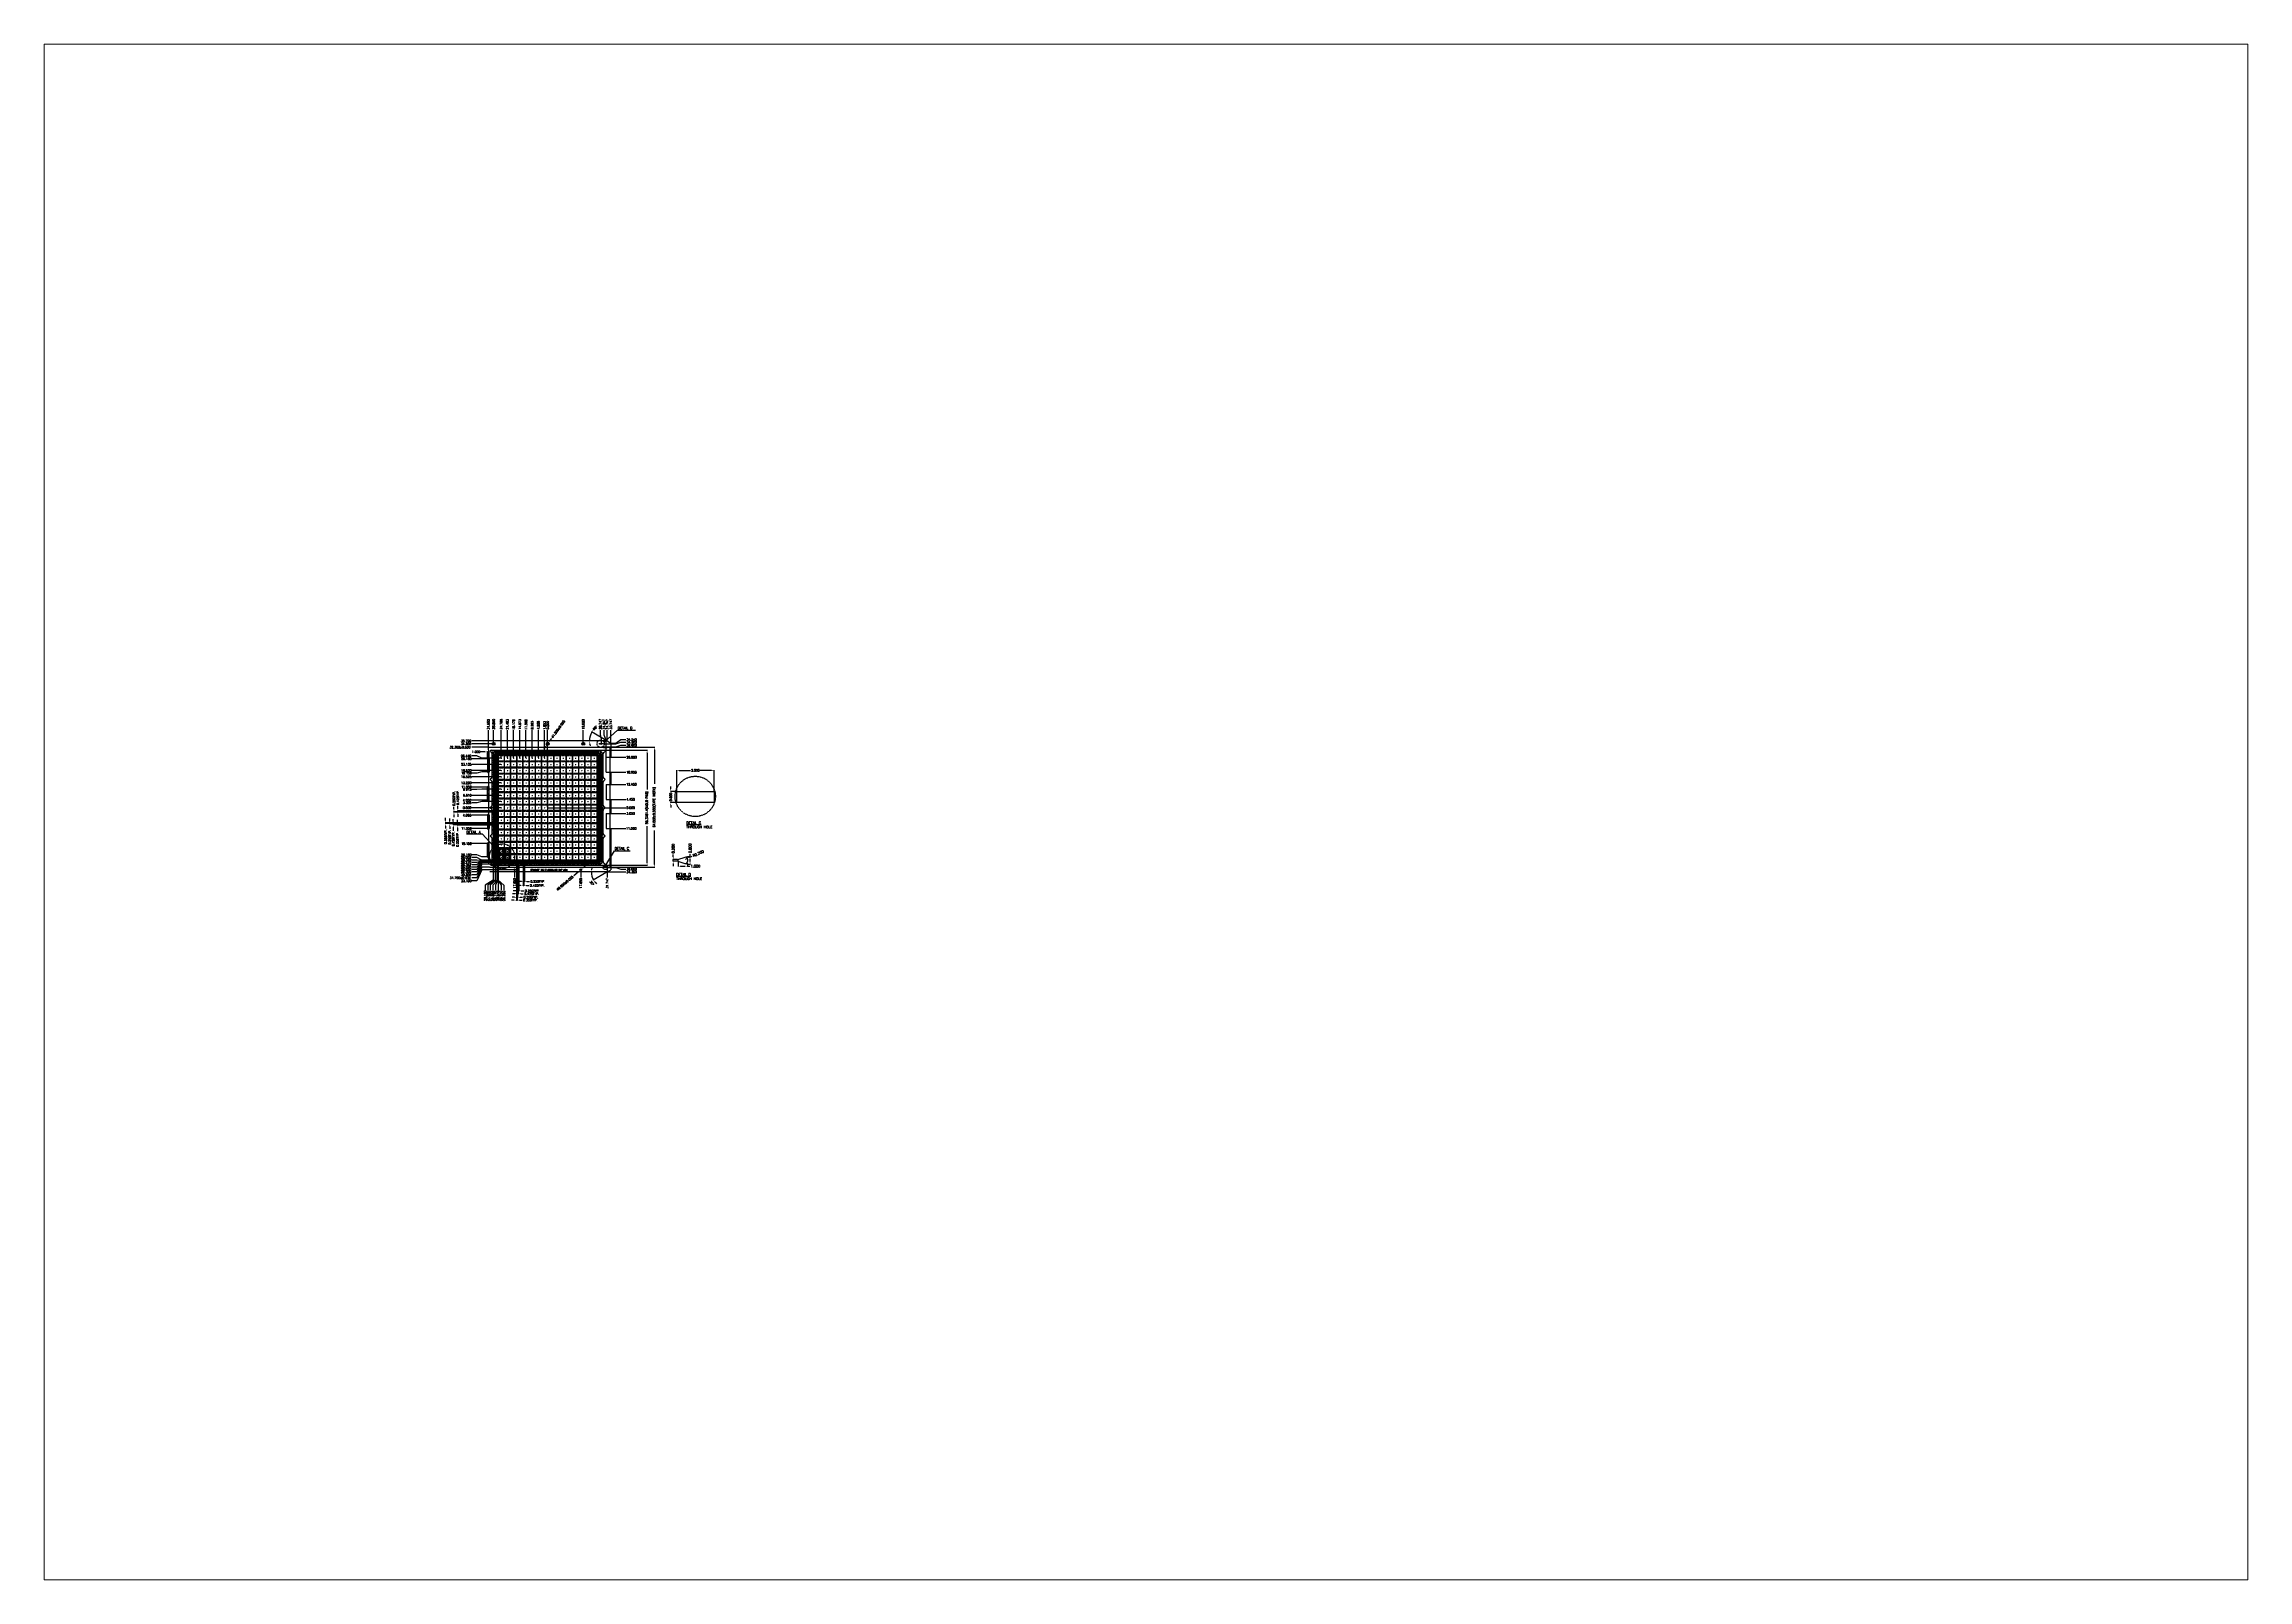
# Paper-space layout '布局5' of a CAD drawing. Header units: millimetres. Extents: x 29 to 258, y 20 to 180.
# The model-space entities are those that its viewports show. They can reach past a viewport. Long polylines and large blocks are cut down to what shows.
import ezdxf

# ---------------------------------------------------------------- set-up
doc = ezdxf.new("R2010")
doc.units = ezdxf.units.MM
doc.header["$LTSCALE"] = 0.5
doc.header["$PDMODE"] = 98
for name, pattern in [('CENTER', [50.8, 31.75, -6.35, 6.35, -6.35]), ('HIDDEN', [0.375, 0.25, -0.125]), ('PHANTOM', [2.5, 1.25, -0.25, 0.25, -0.25, 0.25, -0.25])]:
    doc.linetypes.add(name, pattern=pattern)
for name, color, linetype in [('1D', 4, 'Continuous'), ('BTM', 7, 'HIDDEN'), ('CEN', 2, 'CENTER'), ('DEF', 5, 'Continuous'), ('DIM', 3, 'Continuous'), ('PKG', 1, 'PHANTOM')]:
    doc.layers.add(name, color=color, linetype=linetype)
doc.layers.add('AM_VIEWS', color=1, linetype='Continuous', lineweight=25, plot=False)
doc.styles.add('ROMANS', font='romans.shx', dxfattribs={"bigfont": 'AllInOneBig.shx'})
doc.styles.add('SIMPLEX', font='simplex.shx', dxfattribs={"bigfont": 'AllInOneBig.shx'})
doc.dimstyles.new('Standard1', dxfattribs={"dimtxt": 0.08, "dimasz": 0.08, "dimexe": 0.015, "dimexo": 0.015, "dimgap": 0.027, "dimtad": 1, "dimdec": 3, "dimlfac": 33.333333, "dimrnd": 0.0005, "dimzin": 1, "dimtxsty": 'SIMPLEX', "dimcen": 0.1905, "dimclrd": 256, "dimclre": 256, "dimclrt": 256, "dimazin": 3, "dimtp": 0.03, "dimtm": 0.05, "dimtfac": 0.8, "dimtdec": 3, "dimtmove": 0, "dimatfit": 3, "dimfxl": 0.05, "dimtzin": 4, "dimlwd": -1, "dimlwe": -1})
doc.dimstyles.new('Standard2', dxfattribs={"dimtxt": 0.07, "dimasz": 0.08, "dimexe": 0.01, "dimexo": 0.01, "dimgap": 0.015, "dimtad": 1, "dimdec": 3, "dimlfac": 16.666667, "dimrnd": 0.0001, "dimzin": 1, "dimtxsty": 'SIMPLEX', "dimcen": 0.01, "dimclrd": 256, "dimclre": 256, "dimclrt": 256, "dimazin": 3, "dimtp": 0.03, "dimtm": 0.05, "dimtfac": 0.8, "dimtdec": 3, "dimtmove": 0, "dimatfit": 3, "dimfxl": 0.05, "dimtzin": 4, "dimlwd": -1, "dimlwe": -1})

# ---------------------------------------------------------------- blocks, each defined once
blk = doc.blocks.new('*D55')
at = {"layer": 'Defpoints', "color": 0, "ltscale": 0.1, "transparency": 16777216}
for p in [(406.72, 90.148), (406.73, 90.148), (409.223, 90.148)]:
    blk.add_point(p, dxfattribs=at)
at = {"layer": 'DIM', "ltscale": 0.1, "transparency": 16777216}
blk.add_line((406.74, 90.148), (409.223, 90.148), dxfattribs=at)
at = {"layer": 'DIM', "ltscale": 0.1, "transparency": 16777216, "insert": (409.378, 90.148), "char_height": 0.07, "attachment_point": 5, "rotation": 360, "style": 'SIMPLEX'}
blk.add_mtext('\\A1;0.000', dxfattribs=at)
blk = doc.blocks.new('*D56')
at = {"layer": 'Defpoints', "color": 0, "ltscale": 0.1, "transparency": 16777216}
for p in [(406.72, 92.638), (406.72, 90.158), (406.72, 90.148)]:
    blk.add_point(p, dxfattribs=at)
at = {"layer": 'DIM', "ltscale": 0.1, "transparency": 16777216}
blk.add_line((406.72, 90.168), (406.72, 92.638), dxfattribs=at)
at = {"layer": 'DIM', "ltscale": 0.1, "transparency": 16777216, "insert": (406.72, 92.793), "char_height": 0.07, "attachment_point": 5, "rotation": 90, "style": 'SIMPLEX'}
blk.add_mtext('\\A1;0.000', dxfattribs=at)
blk = doc.blocks.new('*D52')
at = {"layer": 'Defpoints', "color": 0, "ltscale": 0.1, "transparency": 16777216}
for p in [(404.989, 92.638), (404.989, 92.227), (406.72, 90.148)]:
    blk.add_point(p, dxfattribs=at)
at = {"layer": 'DIM', "ltscale": 0.1, "transparency": 16777216}
blk.add_line((404.989, 92.237), (404.989, 92.638), dxfattribs=at)
at = {"layer": 'DIM', "ltscale": 0.1, "transparency": 16777216, "insert": (404.989, 92.826), "char_height": 0.07, "attachment_point": 5, "rotation": 90, "style": 'SIMPLEX'}
blk.add_mtext('\\A1;28.850', dxfattribs=at)
blk = doc.blocks.new('*D53')
at = {"layer": 'Defpoints', "color": 0, "ltscale": 0.1, "transparency": 16777216}
for p in [(404.821, 92.638), (404.821, 91.997), (406.72, 90.148)]:
    blk.add_point(p, dxfattribs=at)
at = {"layer": 'DIM', "ltscale": 0.1, "transparency": 16777216}
blk.add_line((404.821, 92.007), (404.821, 92.638), dxfattribs=at)
at = {"layer": 'DIM', "ltscale": 0.1, "transparency": 16777216, "insert": (404.821, 92.819), "char_height": 0.07, "attachment_point": 5, "rotation": 90, "style": 'SIMPLEX'}
blk.add_mtext('\\A1;31.650', dxfattribs=at)
blk = doc.blocks.new('*D54')
at = {"layer": 'Defpoints', "color": 0, "ltscale": 0.1, "transparency": 16777216}
for p in [(407.86, 92.638), (407.86, 92.227), (406.72, 90.148)]:
    blk.add_point(p, dxfattribs=at)
at = {"layer": 'DIM', "ltscale": 0.1, "transparency": 16777216}
blk.add_line((407.86, 92.237), (407.86, 92.638), dxfattribs=at)
at = {"layer": 'DIM', "ltscale": 0.1, "transparency": 16777216, "insert": (407.86, 92.819), "char_height": 0.07, "attachment_point": 5, "rotation": 90, "style": 'SIMPLEX'}
blk.add_mtext('\\A1;19.000', dxfattribs=at)
blk = doc.blocks.new('*D37')
at = {"layer": 'Defpoints', "color": 0, "ltscale": 0.1, "transparency": 16777216}
for p in [(408.625, 92.638), (408.625, 92.29), (406.72, 90.148)]:
    blk.add_point(p, dxfattribs=at)
at = {"layer": 'DIM', "ltscale": 0.1, "transparency": 16777216}
blk.add_line((408.625, 92.3), (408.625, 92.638), dxfattribs=at)
at = {"layer": 'DIM', "ltscale": 0.1, "transparency": 16777216, "insert": (408.625, 92.819), "char_height": 0.07, "attachment_point": 5, "rotation": 90, "style": 'SIMPLEX'}
blk.add_mtext('\\A1;31.747', dxfattribs=at)
blk = doc.blocks.new('*D38')
at = {"layer": 'Defpoints', "color": 0, "ltscale": 0.1, "transparency": 16777216}
for p in [(408.526, 92.638), (408.595, 91.765), (406.72, 90.148)]:
    blk.add_point(p, dxfattribs=at)
at = {"layer": 'DIM', "ltscale": 0.1, "transparency": 16777216}
for p, q in [((408.526, 92.478), (408.526, 92.638)), ((408.595, 92.318), (408.526, 92.478)), ((408.595, 91.775), (408.595, 92.318))]:
    blk.add_line(p, q, dxfattribs=at)
at = {"layer": 'DIM', "ltscale": 0.1, "transparency": 16777216, "insert": (408.526, 92.819), "char_height": 0.07, "attachment_point": 5, "rotation": 90, "style": 'SIMPLEX'}
blk.add_mtext('\\A1;31.247', dxfattribs=at)
blk = doc.blocks.new('*D39')
at = {"layer": 'Defpoints', "color": 0, "ltscale": 0.1, "transparency": 16777216}
for p in [(408.745, 92.638), (408.745, 92.221), (406.72, 90.148)]:
    blk.add_point(p, dxfattribs=at)
at = {"layer": 'DIM', "ltscale": 0.1, "transparency": 16777216}
blk.add_line((408.745, 92.231), (408.745, 92.638), dxfattribs=at)
at = {"layer": 'DIM', "ltscale": 0.1, "transparency": 16777216, "insert": (408.745, 92.826), "char_height": 0.07, "attachment_point": 5, "rotation": 90, "style": 'SIMPLEX'}
blk.add_mtext('\\A1;33.747', dxfattribs=at)
blk = doc.blocks.new('*D40')
at = {"layer": 'Defpoints', "color": 0, "ltscale": 0.1, "transparency": 16777216}
for p in [(408.41, 92.638), (408.445, 92.2), (406.72, 90.148)]:
    blk.add_point(p, dxfattribs=at)
at = {"layer": 'DIM', "ltscale": 0.1, "transparency": 16777216}
for p, q in [((408.41, 92.478), (408.41, 92.638)), ((408.445, 92.36), (408.41, 92.478)), ((408.445, 92.21), (408.445, 92.36))]:
    blk.add_line(p, q, dxfattribs=at)
at = {"layer": 'DIM', "ltscale": 0.1, "transparency": 16777216, "insert": (408.41, 92.826), "char_height": 0.07, "attachment_point": 5, "rotation": 90, "style": 'SIMPLEX'}
blk.add_mtext('\\A1;28.747', dxfattribs=at)
blk = doc.blocks.new('*D41')
at = {"layer": 'Defpoints', "color": 0, "ltscale": 0.1, "transparency": 16777216}
for p in [(404.294, 92.29), (404.827, 92.29), (406.72, 90.148)]:
    blk.add_point(p, dxfattribs=at)
at = {"layer": 'DIM', "ltscale": 0.1, "transparency": 16777216}
for p, q in [((404.454, 92.29), (404.294, 92.29)), ((404.614, 92.29), (404.454, 92.29)), ((404.817, 92.29), (404.614, 92.29))]:
    blk.add_line(p, q, dxfattribs=at)
at = {"layer": 'DIM', "ltscale": 0.1, "transparency": 16777216, "insert": (404.106, 92.29), "char_height": 0.07, "attachment_point": 5, "rotation": 360, "style": 'SIMPLEX'}
blk.add_mtext('\\A1;35.700', dxfattribs=at)
blk = doc.blocks.new('*D42')
at = {"layer": 'Defpoints', "color": 0, "ltscale": 0.1, "transparency": 16777216}
for p in [(404.294, 92.2), (404.962, 92.2), (406.72, 90.148)]:
    blk.add_point(p, dxfattribs=at)
at = {"layer": 'DIM', "ltscale": 0.1, "transparency": 16777216}
for p, q in [((404.454, 92.2), (404.294, 92.2)), ((404.614, 92.2), (404.454, 92.2)), ((404.952, 92.2), (404.614, 92.2))]:
    blk.add_line(p, q, dxfattribs=at)
at = {"layer": 'DIM', "ltscale": 0.1, "transparency": 16777216, "insert": (404.106, 92.2), "char_height": 0.07, "attachment_point": 5, "rotation": 360, "style": 'SIMPLEX'}
blk.add_mtext('\\A1;34.200', dxfattribs=at)
blk = doc.blocks.new('*D43')
at = {"layer": 'Defpoints', "color": 0, "ltscale": 0.1, "transparency": 16777216}
for p in [(404.294, 91.717), (404.803, 91.717), (406.72, 90.148)]:
    blk.add_point(p, dxfattribs=at)
at = {"layer": 'DIM', "ltscale": 0.1, "transparency": 16777216}
for p, q in [((404.454, 91.717), (404.294, 91.717)), ((404.614, 91.717), (404.454, 91.717)), ((404.793, 91.717), (404.614, 91.717))]:
    blk.add_line(p, q, dxfattribs=at)
at = {"layer": 'DIM', "ltscale": 0.1, "transparency": 16777216, "insert": (404.112, 91.717), "char_height": 0.07, "attachment_point": 5, "rotation": 360, "style": 'SIMPLEX'}
blk.add_mtext('\\A1;26.150', dxfattribs=at)
blk = doc.blocks.new('*D44')
at = {"layer": 'Defpoints', "color": 0, "ltscale": 0.1, "transparency": 16777216}
for p in [(404.294, 91.257), (404.803, 91.297), (406.72, 90.148)]:
    blk.add_point(p, dxfattribs=at)
at = {"layer": 'DIM', "ltscale": 0.1, "transparency": 16777216}
for p, q in [((404.454, 91.257), (404.294, 91.257)), ((404.614, 91.297), (404.454, 91.257)), ((404.793, 91.297), (404.614, 91.297))]:
    blk.add_line(p, q, dxfattribs=at)
at = {"layer": 'DIM', "ltscale": 0.1, "transparency": 16777216, "insert": (404.119, 91.257), "char_height": 0.07, "attachment_point": 5, "rotation": 360, "style": 'SIMPLEX'}
blk.add_mtext('\\A1;19.150', dxfattribs=at)
blk = doc.blocks.new('*D45')
at = {"layer": 'Defpoints', "color": 0, "ltscale": 0.1, "transparency": 16777216}
for p in [(404.294, 90.811), (404.803, 90.811), (406.72, 90.148)]:
    blk.add_point(p, dxfattribs=at)
at = {"layer": 'DIM', "ltscale": 0.1, "transparency": 16777216}
for p, q in [((404.454, 90.811), (404.294, 90.811)), ((404.614, 90.811), (404.454, 90.811)), ((404.793, 90.811), (404.614, 90.811))]:
    blk.add_line(p, q, dxfattribs=at)
at = {"layer": 'DIM', "ltscale": 0.1, "transparency": 16777216, "insert": (404.119, 90.811), "char_height": 0.07, "attachment_point": 5, "rotation": 360, "style": 'SIMPLEX'}
blk.add_mtext('\\A1;11.050', dxfattribs=at)
blk = doc.blocks.new('*D46')
at = {"layer": 'Defpoints', "color": 0, "ltscale": 0.1, "transparency": 16777216}
for p in [(404.294, 90.391), (404.803, 90.391), (406.72, 90.148)]:
    blk.add_point(p, dxfattribs=at)
at = {"layer": 'DIM', "ltscale": 0.1, "transparency": 16777216}
for p, q in [((404.454, 90.391), (404.294, 90.391)), ((404.614, 90.391), (404.454, 90.391)), ((404.793, 90.391), (404.614, 90.391))]:
    blk.add_line(p, q, dxfattribs=at)
at = {"layer": 'DIM', "ltscale": 0.1, "transparency": 16777216, "insert": (404.139, 90.391), "char_height": 0.07, "attachment_point": 5, "rotation": 360, "style": 'SIMPLEX'}
blk.add_mtext('\\A1;4.050', dxfattribs=at)
blk = doc.blocks.new('*D47')
at = {"layer": 'Defpoints', "color": 0, "ltscale": 0.1, "transparency": 16777216}
for p in [(404.294, 89.905), (404.803, 89.905), (406.72, 90.148)]:
    blk.add_point(p, dxfattribs=at)
at = {"layer": 'DIM', "ltscale": 0.1, "transparency": 16777216}
for p, q in [((404.454, 89.905), (404.294, 89.905)), ((404.614, 89.905), (404.454, 89.905)), ((404.793, 89.905), (404.614, 89.905))]:
    blk.add_line(p, q, dxfattribs=at)
at = {"layer": 'DIM', "ltscale": 0.1, "transparency": 16777216, "insert": (404.139, 89.905), "char_height": 0.07, "attachment_point": 5, "rotation": 360, "style": 'SIMPLEX'}
blk.add_mtext('\\A1;4.050', dxfattribs=at)
blk = doc.blocks.new('*D48')
at = {"layer": 'Defpoints', "color": 0, "ltscale": 0.1, "transparency": 16777216}
for p in [(406.72, 90.148), (404.294, 89.485), (404.803, 89.485)]:
    blk.add_point(p, dxfattribs=at)
at = {"layer": 'DIM', "ltscale": 0.1, "transparency": 16777216}
for p, q in [((404.454, 89.485), (404.294, 89.485)), ((404.614, 89.485), (404.454, 89.485)), ((404.793, 89.485), (404.614, 89.485))]:
    blk.add_line(p, q, dxfattribs=at)
at = {"layer": 'DIM', "ltscale": 0.1, "transparency": 16777216, "insert": (404.119, 89.485), "char_height": 0.07, "attachment_point": 5, "rotation": 360, "style": 'SIMPLEX'}
blk.add_mtext('\\A1;11.050', dxfattribs=at)
blk = doc.blocks.new('*D49')
at = {"layer": 'Defpoints', "color": 0, "ltscale": 0.1, "transparency": 16777216}
for p in [(406.72, 90.148), (404.294, 88.999), (404.803, 88.999)]:
    blk.add_point(p, dxfattribs=at)
at = {"layer": 'DIM', "ltscale": 0.1, "transparency": 16777216}
for p, q in [((404.454, 88.999), (404.294, 88.999)), ((404.614, 88.999), (404.454, 88.999)), ((404.793, 88.999), (404.614, 88.999))]:
    blk.add_line(p, q, dxfattribs=at)
at = {"layer": 'DIM', "ltscale": 0.1, "transparency": 16777216, "insert": (404.119, 88.999), "char_height": 0.07, "attachment_point": 5, "rotation": 360, "style": 'SIMPLEX'}
blk.add_mtext('\\A1;19.150', dxfattribs=at)
blk = doc.blocks.new('*D50')
at = {"layer": 'Defpoints', "color": 0, "ltscale": 0.1, "transparency": 16777216}
for p in [(406.72, 90.148), (404.294, 88.639), (404.803, 88.579)]:
    blk.add_point(p, dxfattribs=at)
at = {"layer": 'DIM', "ltscale": 0.1, "transparency": 16777216}
for p, q in [((404.454, 88.639), (404.294, 88.639)), ((404.614, 88.579), (404.454, 88.639)), ((404.793, 88.579), (404.614, 88.579))]:
    blk.add_line(p, q, dxfattribs=at)
at = {"layer": 'DIM', "ltscale": 0.1, "transparency": 16777216, "insert": (404.112, 88.639), "char_height": 0.07, "attachment_point": 5, "rotation": 360, "style": 'SIMPLEX'}
blk.add_mtext('\\A1;26.150', dxfattribs=at)
blk = doc.blocks.new('*D51')
at = {"layer": 'Defpoints', "color": 0, "ltscale": 0.1, "transparency": 16777216}
for p in [(406.72, 90.148), (404.294, 88.554), (405.064, 88.468)]:
    blk.add_point(p, dxfattribs=at)
at = {"layer": 'DIM', "ltscale": 0.1, "transparency": 16777216}
for p, q in [((404.454, 88.554), (404.294, 88.554)), ((404.614, 88.468), (404.454, 88.554)), ((405.054, 88.468), (404.614, 88.468))]:
    blk.add_line(p, q, dxfattribs=at)
at = {"layer": 'DIM', "ltscale": 0.1, "transparency": 16777216, "insert": (404.106, 88.554), "char_height": 0.07, "attachment_point": 5, "rotation": 360, "style": 'SIMPLEX'}
blk.add_mtext('\\A1;28.002', dxfattribs=at)
blk = doc.blocks.new('*D9')
at = {"layer": 'Defpoints', "color": 0, "ltscale": 0.1, "transparency": 16777216}
for p in [(406.72, 90.148), (404.294, 88.32), (405.165, 88.445)]:
    blk.add_point(p, dxfattribs=at)
at = {"layer": 'DIM', "ltscale": 0.1, "transparency": 16777216}
for p, q in [((404.454, 88.32), (404.294, 88.32)), ((404.614, 88.445), (404.454, 88.32)), ((405.155, 88.445), (404.614, 88.445))]:
    blk.add_line(p, q, dxfattribs=at)
at = {"layer": 'DIM', "ltscale": 0.1, "transparency": 16777216, "insert": (404.106, 88.32), "char_height": 0.07, "attachment_point": 5, "rotation": 360, "style": 'SIMPLEX'}
blk.add_mtext('\\A1;28.392', dxfattribs=at)
blk = doc.blocks.new('*D10')
at = {"layer": 'Defpoints', "color": 0, "ltscale": 0.1, "transparency": 16777216}
for p in [(406.72, 90.148), (404.294, 88.47), (405.064, 88.457)]:
    blk.add_point(p, dxfattribs=at)
at = {"layer": 'DIM', "ltscale": 0.1, "transparency": 16777216}
for p, q in [((404.454, 88.47), (404.294, 88.47)), ((404.614, 88.457), (404.454, 88.47)), ((405.054, 88.457), (404.614, 88.457))]:
    blk.add_line(p, q, dxfattribs=at)
at = {"layer": 'DIM', "ltscale": 0.1, "transparency": 16777216, "insert": (404.112, 88.47), "char_height": 0.07, "attachment_point": 5, "rotation": 360, "style": 'SIMPLEX'}
blk.add_mtext('\\A1;28.182', dxfattribs=at)
blk = doc.blocks.new('*D11')
at = {"layer": 'Defpoints', "color": 0, "ltscale": 0.1, "transparency": 16777216}
for p in [(406.72, 90.148), (404.294, 88.246), (404.971, 88.437)]:
    blk.add_point(p, dxfattribs=at)
at = {"layer": 'DIM', "ltscale": 0.1, "transparency": 16777216}
for p, q in [((404.454, 88.246), (404.294, 88.246)), ((404.614, 88.437), (404.454, 88.246)), ((404.961, 88.437), (404.614, 88.437))]:
    blk.add_line(p, q, dxfattribs=at)
at = {"layer": 'DIM', "ltscale": 0.1, "transparency": 16777216, "insert": (404.106, 88.246), "char_height": 0.07, "attachment_point": 5, "rotation": 360, "style": 'SIMPLEX'}
blk.add_mtext('\\A1;28.520', dxfattribs=at)
blk = doc.blocks.new('*D12')
at = {"layer": 'Defpoints', "color": 0, "ltscale": 0.1, "transparency": 16777216}
for p in [(406.72, 90.148), (404.971, 88.39), (404.294, 88.093)]:
    blk.add_point(p, dxfattribs=at)
at = {"layer": 'DIM', "ltscale": 0.1, "transparency": 16777216}
for p, q in [((404.614, 88.39), (404.454, 88.093)), ((404.961, 88.39), (404.614, 88.39)), ((404.454, 88.093), (404.294, 88.093))]:
    blk.add_line(p, q, dxfattribs=at)
at = {"layer": 'DIM', "ltscale": 0.1, "transparency": 16777216, "insert": (404.106, 88.093), "char_height": 0.07, "attachment_point": 5, "rotation": 360, "style": 'SIMPLEX'}
blk.add_mtext('\\A1;29.300', dxfattribs=at)
blk = doc.blocks.new('*D13')
at = {"layer": 'Defpoints', "color": 0, "ltscale": 0.1, "transparency": 16777216}
for p in [(406.72, 90.148), (405.043, 88.336), (404.294, 88.003)]:
    blk.add_point(p, dxfattribs=at)
at = {"layer": 'DIM', "ltscale": 0.1, "transparency": 16777216}
for p, q in [((404.614, 88.336), (404.454, 88.003)), ((405.033, 88.336), (404.614, 88.336)), ((404.454, 88.003), (404.294, 88.003))]:
    blk.add_line(p, q, dxfattribs=at)
at = {"layer": 'DIM', "ltscale": 0.1, "transparency": 16777216, "insert": (404.106, 88.003), "char_height": 0.07, "attachment_point": 5, "rotation": 360, "style": 'SIMPLEX'}
blk.add_mtext('\\A1;30.200', dxfattribs=at)
blk = doc.blocks.new('*D14')
at = {"layer": 'Defpoints', "color": 0, "ltscale": 0.1, "transparency": 16777216}
for p in [(406.694, 92.164), (406.747, 92.237)]:
    blk.add_point(p, dxfattribs=at)
at = {"layer": 'DIM', "ltscale": 0.1, "transparency": 16777216}
for p, q in [((406.647, 92.099), (406.6, 92.034)), ((406.694, 92.164), (406.747, 92.237)), ((406.841, 92.366), (406.794, 92.302))]:
    blk.add_line(p, q, dxfattribs=at)
for points in [[(406.636, 92.107), (406.658, 92.091), (406.694, 92.164)], [(406.783, 92.309), (406.804, 92.294), (406.747, 92.237)]]:
    blk.add_solid(points, dxfattribs=at)
at = {"layer": 'DIM', "ltscale": 0.1, "transparency": 16777216, "insert": (407.059, 92.669), "char_height": 0.07, "attachment_point": 5, "rotation": 54.10401, "style": 'SIMPLEX'}
blk.add_mtext('\\A1;∅1.500%%P0.025', dxfattribs=at)
blk = doc.blocks.new('*D15')
at = {"layer": 'Defpoints', "color": 0, "ltscale": 0.1, "transparency": 16777216}
for p in [(404.851, 91.937), (404.791, 91.717), (404.851, 91.717)]:
    blk.add_point(p, dxfattribs=at)
at = {"layer": 'DIM', "ltscale": 0.1, "transparency": 16777216}
for p, q in [((404.711, 91.937), (404.574, 91.937)), ((404.791, 91.727), (404.791, 91.947)), ((404.851, 91.937), (404.791, 91.937)), ((404.851, 91.727), (404.851, 91.947)), ((404.931, 91.937), (405.011, 91.937))]:
    blk.add_line(p, q, dxfattribs=at)
for points in [[(404.711, 91.951), (404.711, 91.924), (404.791, 91.937)], [(404.931, 91.951), (404.931, 91.924), (404.851, 91.937)]]:
    blk.add_solid(points, dxfattribs=at)
at = {"layer": 'DIM', "ltscale": 0.1, "transparency": 16777216, "insert": (404.426, 91.937), "char_height": 0.07, "attachment_point": 5, "rotation": 360, "style": 'SIMPLEX'}
blk.add_mtext('\\A1;1.000', dxfattribs=at)
blk = doc.blocks.new('*D5')
at = {"layer": 'Defpoints', "color": 0, "ltscale": 0.1, "transparency": 16777216}
for p in [(406.72, 90.148), (404.294, 88.397), (404.982, 88.452)]:
    blk.add_point(p, dxfattribs=at)
at = {"layer": 'DIM', "ltscale": 0.1, "transparency": 16777216}
for p, q in [((404.454, 88.397), (404.294, 88.397)), ((404.614, 88.452), (404.454, 88.397)), ((404.972, 88.452), (404.614, 88.452))]:
    blk.add_line(p, q, dxfattribs=at)
at = {"layer": 'DIM', "ltscale": 0.1, "transparency": 16777216, "insert": (404.106, 88.397), "char_height": 0.07, "attachment_point": 5, "rotation": 360, "style": 'SIMPLEX'}
blk.add_mtext('\\A1;28.270', dxfattribs=at)
blk = doc.blocks.new('*D16')
at = {"layer": 'Defpoints', "color": 0, "ltscale": 0.1, "transparency": 16777216}
for p in [(406.72, 90.148), (404.294, 87.803), (405.634, 88.162)]:
    blk.add_point(p, dxfattribs=at)
at = {"layer": 'DIM', "ltscale": 0.1, "transparency": 16777216}
for p, q in [((404.454, 87.803), (404.294, 87.803)), ((404.614, 88.162), (404.454, 87.803)), ((405.624, 88.162), (404.614, 88.162))]:
    blk.add_line(p, q, dxfattribs=at)
at = {"layer": 'DIM', "ltscale": 0.1, "transparency": 16777216, "insert": (404.112, 87.803), "char_height": 0.07, "attachment_point": 5, "rotation": 360, "style": 'SIMPLEX'}
blk.add_mtext('\\A1;33.100', dxfattribs=at)
blk = doc.blocks.new('*D17')
at = {"layer": 'Defpoints', "color": 0, "ltscale": 0.1, "transparency": 16777216}
for p in [(408.499, 92.2), (409.223, 92.25), (406.72, 90.148)]:
    blk.add_point(p, dxfattribs=at)
at = {"layer": 'DIM', "ltscale": 0.1, "transparency": 16777216}
for p, q in [((408.509, 92.2), (408.903, 92.2)), ((408.903, 92.2), (409.063, 92.25)), ((409.063, 92.25), (409.223, 92.25))]:
    blk.add_line(p, q, dxfattribs=at)
at = {"layer": 'DIM', "ltscale": 0.1, "transparency": 16777216, "insert": (409.411, 92.25), "char_height": 0.07, "attachment_point": 5, "rotation": 360, "style": 'SIMPLEX'}
blk.add_mtext('\\A1;34.200', dxfattribs=at)
blk = doc.blocks.new('*D18')
at = {"layer": 'Defpoints', "color": 0, "ltscale": 0.1, "transparency": 16777216}
for p in [(408.625, 92.104), (409.223, 92.154), (406.72, 90.148)]:
    blk.add_point(p, dxfattribs=at)
at = {"layer": 'DIM', "ltscale": 0.1, "transparency": 16777216}
for p, q in [((408.635, 92.104), (408.903, 92.104)), ((408.903, 92.104), (409.063, 92.154)), ((409.063, 92.154), (409.223, 92.154))]:
    blk.add_line(p, q, dxfattribs=at)
at = {"layer": 'DIM', "ltscale": 0.1, "transparency": 16777216, "insert": (409.411, 92.154), "char_height": 0.07, "attachment_point": 5, "rotation": 360, "style": 'SIMPLEX'}
blk.add_mtext('\\A1;32.600', dxfattribs=at)
blk = doc.blocks.new('*D19')
at = {"layer": 'Defpoints', "color": 0, "ltscale": 0.1, "transparency": 16777216}
for p in [(408.745, 91.765), (409.223, 91.765), (406.72, 90.148)]:
    blk.add_point(p, dxfattribs=at)
at = {"layer": 'DIM', "ltscale": 0.1, "transparency": 16777216}
blk.add_line((408.755, 91.765), (409.223, 91.765), dxfattribs=at)
at = {"layer": 'DIM', "ltscale": 0.1, "transparency": 16777216, "insert": (409.411, 91.765), "char_height": 0.07, "attachment_point": 5, "rotation": 360, "style": 'SIMPLEX'}
blk.add_mtext('\\A1;26.950', dxfattribs=at)
blk = doc.blocks.new('*D20')
at = {"layer": 'Defpoints', "color": 0, "ltscale": 0.1, "transparency": 16777216}
for p in [(408.745, 91.285), (409.223, 91.285), (406.72, 90.148)]:
    blk.add_point(p, dxfattribs=at)
at = {"layer": 'DIM', "ltscale": 0.1, "transparency": 16777216}
blk.add_line((408.755, 91.285), (409.223, 91.285), dxfattribs=at)
at = {"layer": 'DIM', "ltscale": 0.1, "transparency": 16777216, "insert": (409.405, 91.285), "char_height": 0.07, "attachment_point": 5, "rotation": 360, "style": 'SIMPLEX'}
blk.add_mtext('\\A1;18.950', dxfattribs=at)
blk = doc.blocks.new('*D21')
at = {"layer": 'Defpoints', "color": 0, "ltscale": 0.1, "transparency": 16777216}
for p in [(408.745, 90.895), (409.223, 90.895), (406.72, 90.148)]:
    blk.add_point(p, dxfattribs=at)
at = {"layer": 'DIM', "ltscale": 0.1, "transparency": 16777216}
blk.add_line((408.755, 90.895), (409.223, 90.895), dxfattribs=at)
at = {"layer": 'DIM', "ltscale": 0.1, "transparency": 16777216, "insert": (409.405, 90.895), "char_height": 0.07, "attachment_point": 5, "rotation": 360, "style": 'SIMPLEX'}
blk.add_mtext('\\A1;12.450', dxfattribs=at)
blk = doc.blocks.new('*D22')
at = {"layer": 'Defpoints', "color": 0, "ltscale": 0.1, "transparency": 16777216}
for p in [(408.745, 90.415), (409.223, 90.415), (406.72, 90.148)]:
    blk.add_point(p, dxfattribs=at)
at = {"layer": 'DIM', "ltscale": 0.1, "transparency": 16777216}
blk.add_line((408.755, 90.415), (409.223, 90.415), dxfattribs=at)
at = {"layer": 'DIM', "ltscale": 0.1, "transparency": 16777216, "insert": (409.378, 90.415), "char_height": 0.07, "attachment_point": 5, "rotation": 360, "style": 'SIMPLEX'}
blk.add_mtext('\\A1;4.450', dxfattribs=at)
blk = doc.blocks.new('*D23')
at = {"layer": 'Defpoints', "color": 0, "ltscale": 0.1, "transparency": 16777216}
for p in [(406.72, 90.148), (408.745, 89.965), (409.223, 89.965)]:
    blk.add_point(p, dxfattribs=at)
at = {"layer": 'DIM', "ltscale": 0.1, "transparency": 16777216}
blk.add_line((408.755, 89.965), (409.223, 89.965), dxfattribs=at)
at = {"layer": 'DIM', "ltscale": 0.1, "transparency": 16777216, "insert": (409.378, 89.965), "char_height": 0.07, "attachment_point": 5, "rotation": 360, "style": 'SIMPLEX'}
blk.add_mtext('\\A1;3.050', dxfattribs=at)
blk = doc.blocks.new('*D24')
at = {"layer": 'Defpoints', "color": 0, "ltscale": 0.1, "transparency": 16777216}
for p in [(406.72, 90.148), (408.745, 89.485), (409.223, 89.485)]:
    blk.add_point(p, dxfattribs=at)
at = {"layer": 'DIM', "ltscale": 0.1, "transparency": 16777216}
blk.add_line((408.755, 89.485), (409.223, 89.485), dxfattribs=at)
at = {"layer": 'DIM', "ltscale": 0.1, "transparency": 16777216, "insert": (409.398, 89.485), "char_height": 0.07, "attachment_point": 5, "rotation": 360, "style": 'SIMPLEX'}
blk.add_mtext('\\A1;11.050', dxfattribs=at)
blk = doc.blocks.new('*D25')
at = {"layer": 'Defpoints', "color": 0, "ltscale": 0.1, "transparency": 16777216}
for p in [(406.72, 90.148), (408.625, 88.09), (409.223, 88.09)]:
    blk.add_point(p, dxfattribs=at)
at = {"layer": 'DIM', "ltscale": 0.1, "transparency": 16777216}
for p, q in [((408.635, 88.09), (408.903, 88.09)), ((408.903, 88.09), (409.063, 88.09)), ((409.063, 88.09), (409.223, 88.09))]:
    blk.add_line(p, q, dxfattribs=at)
at = {"layer": 'DIM', "ltscale": 0.1, "transparency": 16777216, "insert": (409.411, 88.09), "char_height": 0.07, "attachment_point": 5, "rotation": 360, "style": 'SIMPLEX'}
blk.add_mtext('\\A1;34.300', dxfattribs=at)
blk = doc.blocks.new('*D26')
at = {"layer": 'Defpoints', "color": 0, "ltscale": 0.1, "transparency": 16777216}
for p in [(406.72, 90.148), (408.625, 88.228), (409.223, 88.185)]:
    blk.add_point(p, dxfattribs=at)
at = {"layer": 'DIM', "ltscale": 0.1, "transparency": 16777216}
for p, q in [((408.635, 88.228), (408.903, 88.228)), ((408.903, 88.228), (409.063, 88.185)), ((409.063, 88.185), (409.223, 88.185))]:
    blk.add_line(p, q, dxfattribs=at)
at = {"layer": 'DIM', "ltscale": 0.1, "transparency": 16777216, "insert": (409.411, 88.185), "char_height": 0.07, "attachment_point": 5, "rotation": 360, "style": 'SIMPLEX'}
blk.add_mtext('\\A1;32.000', dxfattribs=at)
blk = doc.blocks.new('*D27')
at = {"layer": 'Defpoints', "color": 0, "ltscale": 0.1, "transparency": 16777216}
for p in [(406.72, 90.148), (405.661, 88.142), (405.661, 87.909)]:
    blk.add_point(p, dxfattribs=at)
at = {"layer": 'DIM', "ltscale": 0.1, "transparency": 16777216}
blk.add_line((405.661, 88.132), (405.661, 87.909), dxfattribs=at)
at = {"layer": 'DIM', "ltscale": 0.1, "transparency": 16777216, "insert": (405.661, 87.727), "char_height": 0.07, "attachment_point": 5, "rotation": 90, "style": 'SIMPLEX'}
blk.add_mtext('\\A1;17.650', dxfattribs=at)
blk = doc.blocks.new('*D28')
at = {"layer": 'Defpoints', "color": 0, "ltscale": 0.1, "transparency": 16777216}
for p in [(406.72, 90.148), (407.779, 88.142), (407.779, 87.909)]:
    blk.add_point(p, dxfattribs=at)
at = {"layer": 'DIM', "ltscale": 0.1, "transparency": 16777216}
blk.add_line((407.779, 88.132), (407.779, 87.909), dxfattribs=at)
at = {"layer": 'DIM', "ltscale": 0.1, "transparency": 16777216, "insert": (407.779, 87.727), "char_height": 0.07, "attachment_point": 5, "rotation": 90, "style": 'SIMPLEX'}
blk.add_mtext('\\A1;17.650', dxfattribs=at)
blk = doc.blocks.new('*D29')
at = {"layer": 'Defpoints', "color": 0, "ltscale": 0.1, "transparency": 16777216}
for p in [(406.72, 90.148), (408.625, 88.228), (408.625, 87.909)]:
    blk.add_point(p, dxfattribs=at)
at = {"layer": 'DIM', "ltscale": 0.1, "transparency": 16777216}
blk.add_line((408.625, 88.218), (408.625, 87.909), dxfattribs=at)
at = {"layer": 'DIM', "ltscale": 0.1, "transparency": 16777216, "insert": (408.625, 87.727), "char_height": 0.07, "attachment_point": 5, "rotation": 90, "style": 'SIMPLEX'}
blk.add_mtext('\\A1;31.747', dxfattribs=at)
blk = doc.blocks.new('*D30')
at = {"layer": 'Defpoints', "color": 0, "ltscale": 0.1, "transparency": 16777216}
for p in [(407.759, 88.145), (407.8, 88.18)]:
    blk.add_point(p, dxfattribs=at)
at = {"layer": 'DIM', "ltscale": 0.1, "transparency": 16777216}
for p, q in [((407.861, 88.232), (407.922, 88.284)), ((407.562, 87.977), (407.698, 88.093)), ((407.8, 88.18), (407.759, 88.145))]:
    blk.add_line(p, q, dxfattribs=at)
for points in [[(407.852, 88.242), (407.87, 88.222), (407.8, 88.18)], [(407.689, 88.103), (407.707, 88.083), (407.759, 88.145)]]:
    blk.add_solid(points, dxfattribs=at)
at = {"layer": 'DIM', "ltscale": 0.1, "transparency": 16777216, "insert": (407.273, 87.731), "char_height": 0.07, "attachment_point": 5, "rotation": 40.40367, "style": 'SIMPLEX'}
blk.add_mtext('\\A1;∅0.900%%P0.025', dxfattribs=at)
blk = doc.blocks.new('*D6')
at = {"layer": 'Defpoints', "color": 0, "transparency": 16777216}
for p in [(408.529, 91.99), (408.529, 88.306), (409.904, 88.306)]:
    blk.add_point(p, dxfattribs=at)
at = {"layer": 'DIM', "transparency": 16777216}
for p, q in [((408.539, 91.99), (409.914, 91.99)), ((409.904, 91.91), (409.904, 90.735)), ((409.904, 88.386), (409.904, 89.562)), ((408.539, 88.306), (409.914, 88.306))]:
    blk.add_line(p, q, dxfattribs=at)
for points in [[(409.891, 91.91), (409.917, 91.91), (409.904, 91.99)], [(409.891, 88.386), (409.917, 88.386), (409.904, 88.306)]]:
    blk.add_solid(points, dxfattribs=at)
at = {"layer": 'DIM', "transparency": 16777216, "insert": (409.904, 90.148), "char_height": 0.07, "attachment_point": 5, "rotation": 90, "style": 'SIMPLEX'}
blk.add_mtext('\\A1;59.3X61.4(MOLD PKG)', dxfattribs=at)
blk = doc.blocks.new('*D31')
at = {"layer": 'Defpoints', "color": 0, "ltscale": 0.1, "transparency": 16777216}
for p in [(404.827, 92.29), (408.068, 92.389), (408.625, 92.29), (408.625, 92.29), (408.745, 92.221)]:
    blk.add_point(p, dxfattribs=at)
at = {"layer": 'DIM', "ltscale": 0.1, "transparency": 16777216}
blk.add_line((408.617, 92.295), (408.126, 92.578), dxfattribs=at)
for start, end in [(149.99357, 180), (133.78535, 141.88946), (188.10411, 196.20822)]:
    blk.add_arc((408.625, 92.29), 0.566, start, end, dxfattribs=at)
for points in [[(408.191, 92.632), (408.169, 92.647), (408.135, 92.573)], [(408.051, 92.21), (408.078, 92.212), (408.059, 92.29)]]:
    blk.add_solid(points, dxfattribs=at)
at = {"layer": 'DIM', "ltscale": 0.1, "transparency": 16777216, "insert": (408.241, 92.706), "char_height": 0.07, "attachment_point": 5, "rotation": 42.72851, "style": 'SIMPLEX'}
blk.add_mtext('\\A1;30°', dxfattribs=at)
blk = doc.blocks.new('*D7')
at = {"layer": 'Defpoints', "color": 0, "ltscale": 0.1, "transparency": 16777216}
for p in [(410.853, 90.671), (410.661, 90.311), (410.853, 90.311)]:
    blk.add_point(p, dxfattribs=at)
at = {"layer": 'DIM', "ltscale": 0.1, "transparency": 16777216}
for p, q in [((410.843, 90.671), (410.651, 90.671)), ((410.661, 90.751), (410.661, 90.831)), ((410.661, 90.671), (410.661, 90.646)), ((410.843, 90.311), (410.651, 90.311)), ((410.661, 90.311), (410.661, 90.336)), ((410.661, 90.231), (410.661, 90.151))]:
    blk.add_line(p, q, dxfattribs=at)
for points in [[(410.648, 90.751), (410.675, 90.751), (410.661, 90.671)], [(410.648, 90.231), (410.675, 90.231), (410.661, 90.311)]]:
    blk.add_solid(points, dxfattribs=at)
at = {"layer": 'DIM', "ltscale": 0.1, "transparency": 16777216, "insert": (410.661, 90.491), "char_height": 0.07, "attachment_point": 5, "rotation": 90, "style": 'SIMPLEX'}
blk.add_mtext('\\A1;0.600', dxfattribs=at)
blk = doc.blocks.new('*D8')
at = {"layer": 'Defpoints', "color": 0, "ltscale": 0.1, "transparency": 16777216}
for p in [(412.053, 91.346), (410.853, 90.671), (412.053, 90.671)]:
    blk.add_point(p, dxfattribs=at)
at = {"layer": 'DIM', "ltscale": 0.1, "transparency": 16777216}
for p, q in [((410.853, 90.681), (410.853, 91.356)), ((410.933, 91.346), (411.298, 91.346)), ((411.973, 91.346), (411.608, 91.346)), ((412.053, 90.681), (412.053, 91.356))]:
    blk.add_line(p, q, dxfattribs=at)
for points in [[(410.933, 91.36), (410.933, 91.333), (410.853, 91.346)], [(411.973, 91.36), (411.973, 91.333), (412.053, 91.346)]]:
    blk.add_solid(points, dxfattribs=at)
at = {"layer": 'DIM', "ltscale": 0.1, "transparency": 16777216, "insert": (411.453, 91.346), "char_height": 0.07, "attachment_point": 5, "style": 'SIMPLEX'}
blk.add_mtext('\\A1;2.000', dxfattribs=at)
blk = doc.blocks.new('*D32')
at = {"ltscale": 0.1, "transparency": 16777216}
for p, q in [((410.88, 88.492), (410.725, 88.492)), ((410.88, 88.432), (410.725, 88.432)), ((410.74, 88.572), (410.74, 88.652)), ((410.74, 88.432), (410.74, 88.492)), ((410.74, 88.352), (410.74, 88.272))]:
    blk.add_line(p, q, dxfattribs=at)
for points in [[(410.727, 88.572), (410.754, 88.572), (410.74, 88.492)], [(410.727, 88.352), (410.754, 88.352), (410.74, 88.432)]]:
    blk.add_solid(points, dxfattribs=at)
at = {"layer": 'Defpoints', "color": 0, "ltscale": 0.1, "transparency": 16777216}
for p in [(410.74, 88.492), (410.895, 88.492), (410.895, 88.432)]:
    blk.add_point(p, dxfattribs=at)
at = {"ltscale": 0.1, "transparency": 16777216, "insert": (410.74, 88.839), "char_height": 0.08, "attachment_point": 5, "rotation": 90, "style": 'SIMPLEX'}
blk.add_mtext('\\A1;0.200', dxfattribs=at)
blk = doc.blocks.new('*D33')
at = {"ltscale": 0.1, "transparency": 16777216}
for p, q in [((410.895, 88.417), (410.895, 88.26)), ((410.975, 88.275), (411.114, 88.275)), ((411.194, 88.327), (411.194, 88.26)), ((411.194, 88.275), (411.274, 88.275))]:
    blk.add_line(p, q, dxfattribs=at)
for points in [[(410.975, 88.289), (410.975, 88.262), (410.895, 88.275)], [(411.114, 88.289), (411.114, 88.262), (411.194, 88.275)]]:
    blk.add_solid(points, dxfattribs=at)
at = {"layer": 'Defpoints', "color": 0, "ltscale": 0.1, "transparency": 16777216}
for p in [(410.895, 88.432), (411.194, 88.342), (411.194, 88.275)]:
    blk.add_point(p, dxfattribs=at)
at = {"ltscale": 0.1, "transparency": 16777216, "insert": (411.454, 88.275), "char_height": 0.08, "attachment_point": 5, "style": 'SIMPLEX'}
blk.add_mtext('\\A1;1.000', dxfattribs=at)
blk = doc.blocks.new('*D34')
at = {"ltscale": 0.1, "transparency": 16777216}
for p, q in [((411.209, 88.582), (411.297, 88.582)), ((411.209, 88.342), (411.297, 88.342)), ((411.282, 88.582), (411.282, 88.662)), ((411.282, 88.422), (411.282, 88.502))]:
    blk.add_line(p, q, dxfattribs=at)
for points in [[(411.268, 88.502), (411.295, 88.502), (411.282, 88.582)], [(411.268, 88.422), (411.295, 88.422), (411.282, 88.342)]]:
    blk.add_solid(points, dxfattribs=at)
at = {"layer": 'Defpoints', "color": 0, "ltscale": 0.1, "transparency": 16777216}
for p in [(411.194, 88.582), (411.194, 88.342), (411.282, 88.582)]:
    blk.add_point(p, dxfattribs=at)
at = {"ltscale": 0.1, "transparency": 16777216, "insert": (411.282, 88.849), "char_height": 0.08, "attachment_point": 5, "rotation": 90, "style": 'SIMPLEX'}
blk.add_mtext('\\A1;0.800', dxfattribs=at)
blk = doc.blocks.new('*D35')
at = {"ltscale": 0.1, "transparency": 16777216}
for p, q in [((411.134, 88.501), (411.189, 88.525)), ((411.336, 88.589), (411.263, 88.557))]:
    blk.add_line(p, q, dxfattribs=at)
blk.add_solid([(411.257, 88.569), (411.268, 88.545), (411.189, 88.525)], dxfattribs=at)
at = {"layer": 'Defpoints', "color": 0, "ltscale": 0.1, "transparency": 16777216}
for p in [(411.134, 88.501), (411.189, 88.525)]:
    blk.add_point(p, dxfattribs=at)
at = {"ltscale": 0.1, "transparency": 16777216, "insert": (411.544, 88.68), "char_height": 0.08, "attachment_point": 5, "rotation": 23.60219, "style": 'SIMPLEX'}
blk.add_mtext('\\A1;R0.200', dxfattribs=at)
blk = doc.blocks.new('*D36')
at = {"layer": 'Defpoints', "color": 0, "ltscale": 0.1, "transparency": 16777216}
for p in [(404.868, 88.09), (408.127, 88.003), (408.625, 88.09), (408.625, 88.09), (408.745, 88.16)]:
    blk.add_point(p, dxfattribs=at)
at = {"layer": 'DIM', "ltscale": 0.1, "transparency": 16777216}
blk.add_line((408.617, 88.085), (408.178, 87.832), dxfattribs=at)
for start, end in [(161.85903, 170.92951), (180, 210), (219.07049, 228.14097)]:
    blk.add_arc((408.625, 88.09), 0.506, start, end, dxfattribs=at)
for points in [[(408.139, 88.169), (408.112, 88.171), (408.119, 88.09)], [(408.221, 87.764), (408.243, 87.779), (408.187, 87.837)]]:
    blk.add_solid(points, dxfattribs=at)
at = {"layer": 'DIM', "ltscale": 0.1, "transparency": 16777216, "insert": (408.137, 87.733), "char_height": 0.07, "attachment_point": 5, "rotation": 306.14992, "style": 'SIMPLEX'}
blk.add_mtext('\\A1;30°', dxfattribs=at)
blk = doc.blocks.new('*D57')
at = {"layer": 'Defpoints', "color": 0, "linetype": 'ByBlock', "ltscale": 0.1, "transparency": 16777216}
for p in [(408.745, 92.221), (409.223, 92.335), (406.72, 90.148)]:
    blk.add_point(p, dxfattribs=at)
at = {"layer": 'DIM', "ltscale": 0.1, "transparency": 16777216}
for p, q in [((408.755, 92.221), (408.905, 92.221)), ((408.905, 92.221), (409.063, 92.335)), ((409.063, 92.335), (409.223, 92.335))]:
    blk.add_line(p, q, dxfattribs=at)
at = {"layer": 'DIM', "linetype": 'ByBlock', "ltscale": 0.1, "transparency": 16777216, "insert": (409.411, 92.335), "char_height": 0.07, "attachment_point": 5, "style": 'SIMPLEX'}
blk.add_mtext('\\A1;34.545', dxfattribs=at)
blk = doc.blocks.new('*D72')
at = {"layer": 'Defpoints', "color": 0, "ltscale": 0.05, "transparency": 16777216}
for p in [(403.833, 89.601), (404.971, 89.601), (404.971, 89.586)]:
    blk.add_point(p, dxfattribs=at)
at = {"layer": 'DIM', "ltscale": 0.05, "transparency": 16777216}
for p, q in [((403.833, 89.681), (403.833, 89.761)), ((404.961, 89.601), (403.823, 89.601)), ((404.961, 89.586), (403.823, 89.586)), ((403.833, 89.601), (403.833, 89.586)), ((403.833, 89.506), (403.833, 89.395))]:
    blk.add_line(p, q, dxfattribs=at)
for points in [[(403.82, 89.681), (403.847, 89.681), (403.833, 89.601)], [(403.82, 89.506), (403.847, 89.506), (403.833, 89.586)]]:
    blk.add_solid(points, dxfattribs=at)
at = {"layer": 'DIM', "ltscale": 0.05, "transparency": 16777216, "insert": (403.833, 89.128), "char_height": 0.07, "attachment_point": 5, "rotation": 90, "style": 'SIMPLEX'}
blk.add_mtext('\\A1;0.250TYP.', dxfattribs=at)
blk = doc.blocks.new('*D73')
at = {"layer": 'Defpoints', "color": 0, "ltscale": 0.05, "transparency": 16777216}
for p in [(403.698, 89.627), (404.971, 89.627), (404.971, 89.601)]:
    blk.add_point(p, dxfattribs=at)
at = {"layer": 'DIM', "ltscale": 0.05, "transparency": 16777216}
for p, q in [((403.698, 89.707), (403.698, 89.787)), ((404.961, 89.627), (403.688, 89.627)), ((404.961, 89.601), (403.688, 89.601)), ((403.698, 89.627), (403.698, 89.601)), ((403.698, 89.521), (403.698, 89.413))]:
    blk.add_line(p, q, dxfattribs=at)
for points in [[(403.685, 89.707), (403.712, 89.707), (403.698, 89.627)], [(403.685, 89.521), (403.712, 89.521), (403.698, 89.601)]]:
    blk.add_solid(points, dxfattribs=at)
at = {"layer": 'DIM', "ltscale": 0.05, "transparency": 16777216, "insert": (403.698, 89.146), "char_height": 0.07, "attachment_point": 5, "rotation": 90, "style": 'SIMPLEX'}
blk.add_mtext('\\A1;0.425TYP.', dxfattribs=at)
blk = doc.blocks.new('*D78')
at = {"layer": 'Defpoints', "color": 0, "ltscale": 0.05, "transparency": 16777216}
for p in [(404.294, 91.806), (405.226, 91.735), (406.72, 90.148)]:
    blk.add_point(p, dxfattribs=at)
at = {"layer": 'DIM', "ltscale": 0.05, "transparency": 16777216}
for p, q in [((404.454, 91.806), (404.294, 91.806)), ((404.614, 91.735), (404.454, 91.806)), ((405.216, 91.735), (404.614, 91.735))]:
    blk.add_line(p, q, dxfattribs=at)
at = {"layer": 'DIM', "ltscale": 0.05, "transparency": 16777216, "insert": (404.106, 91.806), "char_height": 0.07, "attachment_point": 5, "style": 'SIMPLEX'}
blk.add_mtext('\\A1;26.440', dxfattribs=at)
blk = doc.blocks.new('*D79')
at = {"layer": 'Defpoints', "color": 0, "ltscale": 0.05, "transparency": 16777216}
for p in [(406.72, 90.148), (404.971, 88.39), (404.721, 87.512)]:
    blk.add_point(p, dxfattribs=at)
at = {"layer": 'DIM', "ltscale": 0.05, "transparency": 16777216}
for p, q in [((404.971, 88.38), (404.971, 87.832)), ((404.971, 87.832), (404.721, 87.672)), ((404.721, 87.672), (404.721, 87.512))]:
    blk.add_line(p, q, dxfattribs=at)
at = {"layer": 'DIM', "ltscale": 0.05, "transparency": 16777216, "insert": (404.721, 87.33), "char_height": 0.07, "attachment_point": 5, "rotation": 90, "style": 'SIMPLEX'}
blk.add_mtext('\\A1;29.150', dxfattribs=at)
blk = doc.blocks.new('*D80')
at = {"layer": 'Defpoints', "color": 0, "ltscale": 0.05, "transparency": 16777216}
for p in [(406.72, 90.148), (405.064, 88.411), (404.88, 87.512)]:
    blk.add_point(p, dxfattribs=at)
at = {"layer": 'DIM', "ltscale": 0.05, "transparency": 16777216}
for p, q in [((405.064, 88.401), (405.064, 87.832)), ((405.064, 87.832), (404.88, 87.672)), ((404.88, 87.672), (404.88, 87.512))]:
    blk.add_line(p, q, dxfattribs=at)
at = {"layer": 'DIM', "ltscale": 0.05, "transparency": 16777216, "insert": (404.88, 87.323), "char_height": 0.07, "attachment_point": 5, "rotation": 90, "style": 'SIMPLEX'}
blk.add_mtext('\\A1;27.600', dxfattribs=at)
blk = doc.blocks.new('*D81')
at = {"layer": 'Defpoints', "color": 0, "ltscale": 0.05, "transparency": 16777216}
for p in [(406.72, 90.148), (405.043, 88.336), (404.802, 87.512)]:
    blk.add_point(p, dxfattribs=at)
at = {"layer": 'DIM', "ltscale": 0.05, "transparency": 16777216}
for p, q in [((405.043, 88.326), (405.043, 87.832)), ((405.043, 87.832), (404.802, 87.672)), ((404.802, 87.672), (404.802, 87.512))]:
    blk.add_line(p, q, dxfattribs=at)
at = {"layer": 'DIM', "ltscale": 0.05, "transparency": 16777216, "insert": (404.802, 87.323), "char_height": 0.07, "attachment_point": 5, "rotation": 90, "style": 'SIMPLEX'}
blk.add_mtext('\\A1;27.950', dxfattribs=at)
blk = doc.blocks.new('*D82')
at = {"layer": 'Defpoints', "color": 0, "ltscale": 0.05, "transparency": 16777216}
for p in [(406.72, 90.148), (405.108, 88.336), (404.963, 87.512)]:
    blk.add_point(p, dxfattribs=at)
at = {"layer": 'DIM', "ltscale": 0.05, "transparency": 16777216}
for p, q in [((405.108, 88.326), (405.108, 87.832)), ((405.108, 87.832), (404.963, 87.672)), ((404.963, 87.672), (404.963, 87.512))]:
    blk.add_line(p, q, dxfattribs=at)
at = {"layer": 'DIM', "ltscale": 0.05, "transparency": 16777216, "insert": (404.963, 87.323), "char_height": 0.07, "attachment_point": 5, "rotation": 90, "style": 'SIMPLEX'}
blk.add_mtext('\\A1;26.868', dxfattribs=at)
blk = doc.blocks.new('*D83')
at = {"layer": 'Defpoints', "color": 0, "ltscale": 0.05, "transparency": 16777216}
for p in [(406.72, 90.148), (405.116, 88.494), (405.046, 87.512)]:
    blk.add_point(p, dxfattribs=at)
at = {"layer": 'DIM', "ltscale": 0.05, "transparency": 16777216}
for p, q in [((405.116, 88.484), (405.116, 87.832)), ((405.116, 87.832), (405.046, 87.672)), ((405.046, 87.672), (405.046, 87.512))]:
    blk.add_line(p, q, dxfattribs=at)
at = {"layer": 'DIM', "ltscale": 0.05, "transparency": 16777216, "insert": (405.046, 87.323), "char_height": 0.07, "attachment_point": 5, "rotation": 90, "style": 'SIMPLEX'}
blk.add_mtext('\\A1;26.740', dxfattribs=at)
blk = doc.blocks.new('*D84')
at = {"layer": 'Defpoints', "color": 0, "ltscale": 0.05, "transparency": 16777216}
for p in [(406.72, 90.148), (405.123, 88.347), (405.136, 87.512)]:
    blk.add_point(p, dxfattribs=at)
at = {"layer": 'DIM', "ltscale": 0.05, "transparency": 16777216}
for p, q in [((405.123, 88.337), (405.123, 87.832)), ((405.123, 87.832), (405.136, 87.672)), ((405.136, 87.672), (405.136, 87.512))]:
    blk.add_line(p, q, dxfattribs=at)
at = {"layer": 'DIM', "ltscale": 0.05, "transparency": 16777216, "insert": (405.136, 87.33), "char_height": 0.07, "attachment_point": 5, "rotation": 90, "style": 'SIMPLEX'}
blk.add_mtext('\\A1;26.618', dxfattribs=at)
blk = doc.blocks.new('*D85')
at = {"layer": 'Defpoints', "color": 0, "ltscale": 0.05, "transparency": 16777216}
for p in [(406.72, 90.148), (405.129, 88.411), (405.232, 87.512)]:
    blk.add_point(p, dxfattribs=at)
at = {"layer": 'DIM', "ltscale": 0.05, "transparency": 16777216}
for p, q in [((405.129, 88.401), (405.129, 87.832)), ((405.129, 87.832), (405.232, 87.672)), ((405.232, 87.672), (405.232, 87.512))]:
    blk.add_line(p, q, dxfattribs=at)
at = {"layer": 'DIM', "ltscale": 0.05, "transparency": 16777216, "insert": (405.232, 87.323), "char_height": 0.07, "attachment_point": 5, "rotation": 90, "style": 'SIMPLEX'}
blk.add_mtext('\\A1;26.530', dxfattribs=at)
blk = doc.blocks.new('*D86')
at = {"layer": 'Defpoints', "color": 0, "ltscale": 0.05, "transparency": 16777216}
for p in [(406.72, 90.148), (405.139, 88.411), (405.321, 87.512)]:
    blk.add_point(p, dxfattribs=at)
at = {"layer": 'DIM', "ltscale": 0.05, "transparency": 16777216}
for p, q in [((405.139, 88.401), (405.139, 87.832)), ((405.139, 87.832), (405.321, 87.672)), ((405.321, 87.672), (405.321, 87.512))]:
    blk.add_line(p, q, dxfattribs=at)
at = {"layer": 'DIM', "ltscale": 0.05, "transparency": 16777216, "insert": (405.321, 87.323), "char_height": 0.07, "attachment_point": 5, "rotation": 90, "style": 'SIMPLEX'}
blk.add_mtext('\\A1;26.350', dxfattribs=at)
blk = doc.blocks.new('*D87')
at = {"layer": 'Defpoints', "color": 0, "ltscale": 0.05, "transparency": 16777216}
for p in [(406.72, 90.148), (405.064, 88.411), (404.294, 88.169)]:
    blk.add_point(p, dxfattribs=at)
at = {"layer": 'DIM', "ltscale": 0.05, "transparency": 16777216}
for p, q in [((404.614, 88.411), (404.454, 88.169)), ((405.054, 88.411), (404.614, 88.411)), ((404.454, 88.169), (404.294, 88.169))]:
    blk.add_line(p, q, dxfattribs=at)
at = {"layer": 'DIM', "ltscale": 0.05, "transparency": 16777216, "insert": (404.106, 88.169), "char_height": 0.07, "attachment_point": 5, "style": 'SIMPLEX'}
blk.add_mtext('\\A1;28.950', dxfattribs=at)
blk = doc.blocks.new('*D88')
at = {"layer": 'Defpoints', "color": 0, "ltscale": 0.05, "transparency": 16777216}
for p in [(403.583, 89.627), (404.971, 89.627), (404.982, 89.642)]:
    blk.add_point(p, dxfattribs=at)
at = {"layer": 'DIM', "ltscale": 0.05, "transparency": 16777216}
for p, q in [((403.583, 89.722), (403.583, 89.802)), ((404.972, 89.642), (403.573, 89.642)), ((404.961, 89.627), (403.573, 89.627)), ((403.583, 89.642), (403.583, 89.627)), ((403.583, 89.547), (403.583, 89.467))]:
    blk.add_line(p, q, dxfattribs=at)
for points in [[(403.57, 89.722), (403.596, 89.722), (403.583, 89.642)], [(403.57, 89.547), (403.596, 89.547), (403.583, 89.627)]]:
    blk.add_solid(points, dxfattribs=at)
at = {"layer": 'DIM', "ltscale": 0.05, "transparency": 16777216, "insert": (403.583, 89.2), "char_height": 0.07, "attachment_point": 5, "rotation": 90, "style": 'SIMPLEX'}
blk.add_mtext('\\A1;0.250TYP.', dxfattribs=at)
blk = doc.blocks.new('*D89')
at = {"layer": 'Defpoints', "color": 0, "ltscale": 0.05, "transparency": 16777216}
for p in [(404.982, 89.663), (403.451, 89.642), (404.982, 89.642)]:
    blk.add_point(p, dxfattribs=at)
at = {"layer": 'DIM', "ltscale": 0.05, "transparency": 16777216}
for p, q in [((404.972, 89.663), (403.441, 89.663)), ((403.451, 89.743), (403.451, 89.823)), ((403.451, 89.663), (403.451, 89.642)), ((404.972, 89.642), (403.441, 89.642)), ((403.451, 89.562), (403.451, 89.482))]:
    blk.add_line(p, q, dxfattribs=at)
for points in [[(403.438, 89.743), (403.464, 89.743), (403.451, 89.663)], [(403.438, 89.562), (403.464, 89.562), (403.451, 89.642)]]:
    blk.add_solid(points, dxfattribs=at)
at = {"layer": 'DIM', "ltscale": 0.05, "transparency": 16777216, "insert": (403.451, 89.215), "char_height": 0.07, "attachment_point": 5, "rotation": 90, "style": 'SIMPLEX'}
blk.add_mtext('\\A1;0.355TYP.', dxfattribs=at)
blk = doc.blocks.new('*D90')
at = {"layer": 'Defpoints', "color": 0, "ltscale": 0.05, "transparency": 16777216}
for p in [(403.842, 90.044), (405.064, 90.044), (405.064, 90.018)]:
    blk.add_point(p, dxfattribs=at)
at = {"layer": 'DIM', "ltscale": 0.05, "transparency": 16777216}
for p, q in [((405.054, 90.044), (403.832, 90.044)), ((405.054, 90.018), (403.832, 90.018)), ((403.842, 90.124), (403.842, 90.204)), ((403.842, 90.018), (403.842, 90.044)), ((403.842, 89.938), (403.842, 89.858))]:
    blk.add_line(p, q, dxfattribs=at)
for points in [[(403.829, 90.124), (403.856, 90.124), (403.842, 90.044)], [(403.829, 89.938), (403.856, 89.938), (403.842, 90.018)]]:
    blk.add_solid(points, dxfattribs=at)
at = {"layer": 'DIM', "ltscale": 0.05, "transparency": 16777216, "insert": (403.842, 90.47), "char_height": 0.07, "attachment_point": 5, "rotation": 90, "style": 'SIMPLEX'}
blk.add_mtext('\\A1;0.425TYP.', dxfattribs=at)
blk = doc.blocks.new('*D91')
at = {"layer": 'Defpoints', "color": 0, "ltscale": 0.05, "transparency": 16777216}
for p in [(403.719, 90.018), (405.064, 90.018), (405.064, 90.003)]:
    blk.add_point(p, dxfattribs=at)
at = {"layer": 'DIM', "ltscale": 0.05, "transparency": 16777216}
for p, q in [((405.054, 90.018), (403.709, 90.018)), ((405.054, 90.003), (403.709, 90.003)), ((403.719, 90.098), (403.719, 90.178)), ((403.719, 90.003), (403.719, 90.018)), ((403.719, 89.923), (403.719, 89.843))]:
    blk.add_line(p, q, dxfattribs=at)
for points in [[(403.706, 90.098), (403.733, 90.098), (403.719, 90.018)], [(403.706, 89.923), (403.733, 89.923), (403.719, 90.003)]]:
    blk.add_solid(points, dxfattribs=at)
at = {"layer": 'DIM', "ltscale": 0.05, "transparency": 16777216, "insert": (403.719, 90.445), "char_height": 0.07, "attachment_point": 5, "rotation": 90, "style": 'SIMPLEX'}
blk.add_mtext('\\A1;0.250TYP.', dxfattribs=at)
blk = doc.blocks.new('*D92')
at = {"layer": 'Defpoints', "color": 0, "ltscale": 0.05, "transparency": 16777216}
for p in [(405.718, 88.347), (405.74, 88.347), (405.74, 87.188)]:
    blk.add_point(p, dxfattribs=at)
at = {"layer": 'DIM', "ltscale": 0.05, "transparency": 16777216}
for p, q in [((405.718, 88.337), (405.718, 87.178)), ((405.74, 88.337), (405.74, 87.178)), ((405.638, 87.188), (405.558, 87.188)), ((405.718, 87.188), (405.74, 87.188)), ((405.82, 87.188), (405.9, 87.188))]:
    blk.add_line(p, q, dxfattribs=at)
for points in [[(405.638, 87.201), (405.638, 87.175), (405.718, 87.188)], [(405.82, 87.201), (405.82, 87.175), (405.74, 87.188)]]:
    blk.add_solid(points, dxfattribs=at)
at = {"layer": 'DIM', "ltscale": 0.05, "transparency": 16777216, "insert": (406.166, 87.188), "char_height": 0.07, "attachment_point": 5, "style": 'SIMPLEX'}
blk.add_mtext('\\A1;0.355TYP.', dxfattribs=at)
blk = doc.blocks.new('*D93')
at = {"layer": 'Defpoints', "color": 0, "ltscale": 0.05, "transparency": 16777216}
for p in [(405.74, 88.347), (405.755, 88.336), (405.755, 87.28)]:
    blk.add_point(p, dxfattribs=at)
at = {"layer": 'DIM', "ltscale": 0.05, "transparency": 16777216}
for p, q in [((405.74, 88.337), (405.74, 87.27)), ((405.755, 88.326), (405.755, 87.27)), ((405.66, 87.28), (405.58, 87.28)), ((405.74, 87.28), (405.755, 87.28)), ((405.835, 87.28), (405.915, 87.28))]:
    blk.add_line(p, q, dxfattribs=at)
for points in [[(405.66, 87.293), (405.66, 87.267), (405.74, 87.28)], [(405.835, 87.293), (405.835, 87.267), (405.755, 87.28)]]:
    blk.add_solid(points, dxfattribs=at)
at = {"layer": 'DIM', "ltscale": 0.05, "transparency": 16777216, "insert": (406.181, 87.28), "char_height": 0.07, "attachment_point": 5, "style": 'SIMPLEX'}
blk.add_mtext('\\A1;0.250TYP.', dxfattribs=at)
blk = doc.blocks.new('*D94')
at = {"layer": 'Defpoints', "color": 0, "ltscale": 0.05, "transparency": 16777216}
for p in [(405.755, 88.336), (405.78, 88.336), (405.78, 87.392)]:
    blk.add_point(p, dxfattribs=at)
at = {"layer": 'DIM', "ltscale": 0.05, "transparency": 16777216}
for p, q in [((405.755, 88.326), (405.755, 87.382)), ((405.78, 88.326), (405.78, 87.382)), ((405.675, 87.392), (405.595, 87.392)), ((405.755, 87.392), (405.78, 87.392)), ((405.86, 87.392), (405.94, 87.392))]:
    blk.add_line(p, q, dxfattribs=at)
for points in [[(405.675, 87.405), (405.675, 87.379), (405.755, 87.392)], [(405.86, 87.405), (405.86, 87.379), (405.78, 87.392)]]:
    blk.add_solid(points, dxfattribs=at)
at = {"layer": 'DIM', "ltscale": 0.05, "transparency": 16777216, "insert": (406.207, 87.392), "char_height": 0.07, "attachment_point": 5, "style": 'SIMPLEX'}
blk.add_mtext('\\A1;0.425TYP.', dxfattribs=at)
blk = doc.blocks.new('*D95')
at = {"layer": 'Defpoints', "color": 0, "ltscale": 0.05, "transparency": 16777216}
for p in [(405.78, 88.336), (405.795, 88.336), (405.795, 87.484)]:
    blk.add_point(p, dxfattribs=at)
at = {"layer": 'DIM', "ltscale": 0.05, "transparency": 16777216}
for p, q in [((405.78, 88.326), (405.78, 87.474)), ((405.795, 88.326), (405.795, 87.474)), ((405.7, 87.484), (405.62, 87.484)), ((405.78, 87.484), (405.795, 87.484)), ((405.875, 87.484), (405.955, 87.484))]:
    blk.add_line(p, q, dxfattribs=at)
for points in [[(405.7, 87.498), (405.7, 87.471), (405.78, 87.484)], [(405.875, 87.498), (405.875, 87.471), (405.795, 87.484)]]:
    blk.add_solid(points, dxfattribs=at)
at = {"layer": 'DIM', "ltscale": 0.05, "transparency": 16777216, "insert": (406.222, 87.484), "char_height": 0.07, "attachment_point": 5, "style": 'SIMPLEX'}
blk.add_mtext('\\A1;0.250TYP.', dxfattribs=at)
blk = doc.blocks.new('*D96')
at = {"layer": 'Defpoints', "color": 0, "ltscale": 0.05, "transparency": 16777216}
for p in [(405.933, 88.411), (405.958, 88.411), (405.958, 87.657)]:
    blk.add_point(p, dxfattribs=at)
at = {"layer": 'DIM', "ltscale": 0.05, "transparency": 16777216}
for p, q in [((405.933, 88.401), (405.933, 87.647)), ((405.958, 88.401), (405.958, 87.647)), ((405.853, 87.657), (405.773, 87.657)), ((405.933, 87.657), (405.958, 87.657)), ((406.038, 87.657), (406.118, 87.657))]:
    blk.add_line(p, q, dxfattribs=at)
for points in [[(405.853, 87.67), (405.853, 87.643), (405.933, 87.657)], [(406.038, 87.67), (406.038, 87.643), (405.958, 87.657)]]:
    blk.add_solid(points, dxfattribs=at)
at = {"layer": 'DIM', "ltscale": 0.05, "transparency": 16777216, "insert": (406.385, 87.657), "char_height": 0.07, "attachment_point": 5, "style": 'SIMPLEX'}
blk.add_mtext('\\A1;0.425TYP.', dxfattribs=at)
blk = doc.blocks.new('*D97')
at = {"layer": 'Defpoints', "color": 0, "ltscale": 0.05, "transparency": 16777216}
for p in [(405.958, 88.411), (405.973, 88.411), (405.973, 87.786)]:
    blk.add_point(p, dxfattribs=at)
at = {"layer": 'DIM', "ltscale": 0.05, "transparency": 16777216}
for p, q in [((405.958, 88.401), (405.958, 87.776)), ((405.973, 88.401), (405.973, 87.776)), ((405.878, 87.786), (405.798, 87.786)), ((405.958, 87.786), (405.973, 87.786)), ((406.053, 87.786), (406.133, 87.786))]:
    blk.add_line(p, q, dxfattribs=at)
for points in [[(405.878, 87.8), (405.878, 87.773), (405.958, 87.786)], [(406.053, 87.8), (406.053, 87.773), (405.973, 87.786)]]:
    blk.add_solid(points, dxfattribs=at)
at = {"layer": 'DIM', "ltscale": 0.05, "transparency": 16777216, "insert": (406.4, 87.786), "char_height": 0.07, "attachment_point": 5, "style": 'SIMPLEX'}
blk.add_mtext('\\A1;0.250TYP.', dxfattribs=at)
blk = doc.blocks.new('*D101')
at = {"layer": 'Defpoints', "color": 0, "ltscale": 0.05, "transparency": 16777216}
for p in [(406.621, 92.638), (406.621, 91.742), (406.72, 90.148)]:
    blk.add_point(p, dxfattribs=at)
at = {"layer": 'DIM', "ltscale": 0.05, "transparency": 16777216}
blk.add_line((406.621, 91.752), (406.621, 92.638), dxfattribs=at)
at = {"layer": 'DIM', "ltscale": 0.05, "transparency": 16777216, "insert": (406.621, 92.786), "char_height": 0.07, "attachment_point": 5, "rotation": 90, "style": 'SIMPLEX'}
blk.add_mtext('\\A1;1.653', dxfattribs=at)
blk = doc.blocks.new('*D102')
at = {"layer": 'Defpoints', "color": 0, "ltscale": 0.05, "transparency": 16777216}
for p in [(406.423, 92.638), (406.423, 91.742), (406.72, 90.148)]:
    blk.add_point(p, dxfattribs=at)
at = {"layer": 'DIM', "ltscale": 0.05, "transparency": 16777216}
blk.add_line((406.423, 91.752), (406.423, 92.638), dxfattribs=at)
at = {"layer": 'DIM', "ltscale": 0.05, "transparency": 16777216, "insert": (406.423, 92.793), "char_height": 0.07, "attachment_point": 5, "rotation": 90, "style": 'SIMPLEX'}
blk.add_mtext('\\A1;4.958', dxfattribs=at)
blk = doc.blocks.new('*D103')
at = {"layer": 'Defpoints', "color": 0, "ltscale": 0.05, "transparency": 16777216}
for p in [(406.225, 92.638), (406.225, 91.742), (406.72, 90.148)]:
    blk.add_point(p, dxfattribs=at)
at = {"layer": 'DIM', "ltscale": 0.05, "transparency": 16777216}
blk.add_line((406.225, 91.752), (406.225, 92.638), dxfattribs=at)
at = {"layer": 'DIM', "ltscale": 0.05, "transparency": 16777216, "insert": (406.225, 92.793), "char_height": 0.07, "attachment_point": 5, "rotation": 90, "style": 'SIMPLEX'}
blk.add_mtext('\\A1;8.263', dxfattribs=at)
blk = doc.blocks.new('*D104')
at = {"layer": 'Defpoints', "color": 0, "ltscale": 0.05, "transparency": 16777216}
for p in [(406.026, 92.638), (406.026, 91.742), (406.72, 90.148)]:
    blk.add_point(p, dxfattribs=at)
at = {"layer": 'DIM', "ltscale": 0.05, "transparency": 16777216}
blk.add_line((406.026, 91.752), (406.026, 92.638), dxfattribs=at)
at = {"layer": 'DIM', "ltscale": 0.05, "transparency": 16777216, "insert": (406.026, 92.813), "char_height": 0.07, "attachment_point": 5, "rotation": 90, "style": 'SIMPLEX'}
blk.add_mtext('\\A1;11.568', dxfattribs=at)
blk = doc.blocks.new('*D105')
at = {"layer": 'Defpoints', "color": 0, "ltscale": 0.05, "transparency": 16777216}
for p in [(405.828, 92.638), (405.828, 91.742), (406.72, 90.148)]:
    blk.add_point(p, dxfattribs=at)
at = {"layer": 'DIM', "ltscale": 0.05, "transparency": 16777216}
blk.add_line((405.828, 91.752), (405.828, 92.638), dxfattribs=at)
at = {"layer": 'DIM', "ltscale": 0.05, "transparency": 16777216, "insert": (405.828, 92.819), "char_height": 0.07, "attachment_point": 5, "rotation": 90, "style": 'SIMPLEX'}
blk.add_mtext('\\A1;14.873', dxfattribs=at)
blk = doc.blocks.new('*D106')
at = {"layer": 'Defpoints', "color": 0, "ltscale": 0.05, "transparency": 16777216}
for p in [(405.63, 92.638), (405.63, 91.742), (406.72, 90.148)]:
    blk.add_point(p, dxfattribs=at)
at = {"layer": 'DIM', "ltscale": 0.05, "transparency": 16777216}
blk.add_line((405.63, 91.752), (405.63, 92.638), dxfattribs=at)
at = {"layer": 'DIM', "ltscale": 0.05, "transparency": 16777216, "insert": (405.63, 92.813), "char_height": 0.07, "attachment_point": 5, "rotation": 90, "style": 'SIMPLEX'}
blk.add_mtext('\\A1;18.178', dxfattribs=at)
blk = doc.blocks.new('*D107')
at = {"layer": 'Defpoints', "color": 0, "ltscale": 0.05, "transparency": 16777216}
for p in [(405.431, 92.638), (405.431, 91.742), (406.72, 90.148)]:
    blk.add_point(p, dxfattribs=at)
at = {"layer": 'DIM', "ltscale": 0.05, "transparency": 16777216}
blk.add_line((405.431, 91.752), (405.431, 92.638), dxfattribs=at)
at = {"layer": 'DIM', "ltscale": 0.05, "transparency": 16777216, "insert": (405.431, 92.819), "char_height": 0.07, "attachment_point": 5, "rotation": 90, "style": 'SIMPLEX'}
blk.add_mtext('\\A1;21.483', dxfattribs=at)
blk = doc.blocks.new('*D108')
at = {"layer": 'Defpoints', "color": 0, "ltscale": 0.05, "transparency": 16777216}
for p in [(405.233, 92.638), (405.233, 91.742), (406.72, 90.148)]:
    blk.add_point(p, dxfattribs=at)
at = {"layer": 'DIM', "ltscale": 0.05, "transparency": 16777216}
blk.add_line((405.233, 91.752), (405.233, 92.638), dxfattribs=at)
at = {"layer": 'DIM', "ltscale": 0.05, "transparency": 16777216, "insert": (405.233, 92.826), "char_height": 0.07, "attachment_point": 5, "rotation": 90, "style": 'SIMPLEX'}
blk.add_mtext('\\A1;24.788', dxfattribs=at)
blk = doc.blocks.new('*D109')
at = {"layer": 'Defpoints', "color": 0, "ltscale": 0.05, "transparency": 16777216}
for p in [(404.294, 90.148), (405.226, 90.148), (406.72, 90.148)]:
    blk.add_point(p, dxfattribs=at)
at = {"layer": 'DIM', "ltscale": 0.05, "transparency": 16777216}
blk.add_line((405.216, 90.148), (404.294, 90.148), dxfattribs=at)
at = {"layer": 'DIM', "ltscale": 0.05, "transparency": 16777216, "insert": (404.139, 90.148), "char_height": 0.07, "attachment_point": 5, "style": 'SIMPLEX'}
blk.add_mtext('\\A1;0.000', dxfattribs=at)
blk = doc.blocks.new('*D110')
at = {"layer": 'Defpoints', "color": 0, "ltscale": 0.05, "transparency": 16777216}
for p in [(404.294, 91.536), (405.226, 91.536), (406.72, 90.148)]:
    blk.add_point(p, dxfattribs=at)
at = {"layer": 'DIM', "ltscale": 0.05, "transparency": 16777216}
blk.add_line((405.216, 91.536), (404.294, 91.536), dxfattribs=at)
at = {"layer": 'DIM', "ltscale": 0.05, "transparency": 16777216, "insert": (404.112, 91.536), "char_height": 0.07, "attachment_point": 5, "style": 'SIMPLEX'}
blk.add_mtext('\\A1;23.135', dxfattribs=at)
blk = doc.blocks.new('*D111')
at = {"layer": 'Defpoints', "color": 0, "ltscale": 0.05, "transparency": 16777216}
for p in [(404.294, 91.338), (405.226, 91.338), (406.72, 90.148)]:
    blk.add_point(p, dxfattribs=at)
at = {"layer": 'DIM', "ltscale": 0.05, "transparency": 16777216}
blk.add_line((405.216, 91.338), (404.294, 91.338), dxfattribs=at)
at = {"layer": 'DIM', "ltscale": 0.05, "transparency": 16777216, "insert": (404.112, 91.338), "char_height": 0.07, "attachment_point": 5, "style": 'SIMPLEX'}
blk.add_mtext('\\A1;19.830', dxfattribs=at)
blk = doc.blocks.new('*D112')
at = {"layer": 'Defpoints', "color": 0, "ltscale": 0.05, "transparency": 16777216}
for p in [(404.294, 91.14), (405.226, 91.14), (406.72, 90.148)]:
    blk.add_point(p, dxfattribs=at)
at = {"layer": 'DIM', "ltscale": 0.05, "transparency": 16777216}
blk.add_line((405.216, 91.14), (404.294, 91.14), dxfattribs=at)
at = {"layer": 'DIM', "ltscale": 0.05, "transparency": 16777216, "insert": (404.112, 91.14), "char_height": 0.07, "attachment_point": 5, "style": 'SIMPLEX'}
blk.add_mtext('\\A1;16.525', dxfattribs=at)
blk = doc.blocks.new('*D113')
at = {"layer": 'Defpoints', "color": 0, "ltscale": 0.05, "transparency": 16777216}
for p in [(404.294, 90.942), (405.226, 90.942), (406.72, 90.148)]:
    blk.add_point(p, dxfattribs=at)
at = {"layer": 'DIM', "ltscale": 0.05, "transparency": 16777216}
blk.add_line((405.216, 90.942), (404.294, 90.942), dxfattribs=at)
at = {"layer": 'DIM', "ltscale": 0.05, "transparency": 16777216, "insert": (404.112, 90.942), "char_height": 0.07, "attachment_point": 5, "style": 'SIMPLEX'}
blk.add_mtext('\\A1;13.220', dxfattribs=at)
blk = doc.blocks.new('*D114')
at = {"layer": 'Defpoints', "color": 0, "ltscale": 0.05, "transparency": 16777216}
for p in [(404.294, 90.733), (405.226, 90.743), (406.72, 90.148)]:
    blk.add_point(p, dxfattribs=at)
at = {"layer": 'DIM', "ltscale": 0.05, "transparency": 16777216}
for p, q in [((404.454, 90.733), (404.294, 90.733)), ((404.614, 90.743), (404.454, 90.733)), ((405.216, 90.743), (404.614, 90.743))]:
    blk.add_line(p, q, dxfattribs=at)
at = {"layer": 'DIM', "ltscale": 0.05, "transparency": 16777216, "insert": (404.146, 90.733), "char_height": 0.07, "attachment_point": 5, "style": 'SIMPLEX'}
blk.add_mtext('\\A1;9.915', dxfattribs=at)
blk = doc.blocks.new('*D115')
at = {"layer": 'Defpoints', "color": 0, "ltscale": 0.05, "transparency": 16777216}
for p in [(404.294, 90.545), (405.226, 90.545), (406.72, 90.148)]:
    blk.add_point(p, dxfattribs=at)
at = {"layer": 'DIM', "ltscale": 0.05, "transparency": 16777216}
blk.add_line((405.216, 90.545), (404.294, 90.545), dxfattribs=at)
at = {"layer": 'DIM', "ltscale": 0.05, "transparency": 16777216, "insert": (404.146, 90.545), "char_height": 0.07, "attachment_point": 5, "style": 'SIMPLEX'}
blk.add_mtext('\\A1;6.610', dxfattribs=at)
blk = doc.blocks.new('*D116')
at = {"layer": 'Defpoints', "color": 0, "ltscale": 0.05, "transparency": 16777216}
for p in [(404.294, 90.307), (405.226, 90.347), (406.72, 90.148)]:
    blk.add_point(p, dxfattribs=at)
at = {"layer": 'DIM', "ltscale": 0.05, "transparency": 16777216}
for p, q in [((404.454, 90.307), (404.294, 90.307)), ((404.614, 90.347), (404.454, 90.307)), ((405.216, 90.347), (404.614, 90.347))]:
    blk.add_line(p, q, dxfattribs=at)
at = {"layer": 'DIM', "ltscale": 0.05, "transparency": 16777216, "insert": (404.139, 90.307), "char_height": 0.07, "attachment_point": 5, "style": 'SIMPLEX'}
blk.add_mtext('\\A1;3.305', dxfattribs=at)
blk = doc.blocks.new('*D210')
at = {"layer": 'Defpoints', "color": 0, "ltscale": 0.05, "transparency": 16777216}
for p in [(408.715, 92.086), (408.715, 88.246), (410.139, 88.246)]:
    blk.add_point(p, dxfattribs=at)
at = {"layer": 'DIM', "ltscale": 0.05, "transparency": 16777216}
for p, q in [((408.725, 92.086), (410.149, 92.086)), ((410.139, 92.006), (410.139, 90.913)), ((410.139, 88.326), (410.139, 89.42)), ((408.725, 88.246), (410.149, 88.246))]:
    blk.add_line(p, q, dxfattribs=at)
for points in [[(410.126, 92.006), (410.153, 92.006), (410.139, 92.086)], [(410.126, 88.326), (410.153, 88.326), (410.139, 88.246)]]:
    blk.add_solid(points, dxfattribs=at)
at = {"layer": 'DIM', "ltscale": 0.05, "transparency": 16777216, "insert": (410.139, 90.166), "char_height": 0.07, "attachment_point": 5, "rotation": 90, "style": 'SIMPLEX'}
blk.add_mtext('\\A1;64.000%%P0.500(TAPE WIDTH)', dxfattribs=at)
blk = doc.blocks.new('*D215')
at = {"layer": 'Defpoints', "color": 0, "ltscale": 0.05, "transparency": 16777216}
for p in [(404.294, 92.086), (404.827, 92.086), (406.72, 90.148)]:
    blk.add_point(p, dxfattribs=at)
at = {"layer": 'DIM', "ltscale": 0.05, "transparency": 16777216}
blk.add_line((404.817, 92.086), (404.294, 92.086), dxfattribs=at)
at = {"layer": 'DIM', "ltscale": 0.05, "transparency": 16777216, "insert": (403.912, 92.086), "char_height": 0.07, "attachment_point": 5, "style": 'SIMPLEX'}
blk.add_mtext('\\A1;32.300%%P0.030', dxfattribs=at)
blk = doc.blocks.new('*D216')
at = {"layer": 'Defpoints', "color": 0, "ltscale": 0.05, "transparency": 16777216}
for p in [(406.72, 90.148), (404.868, 88.246), (404.294, 87.903)]:
    blk.add_point(p, dxfattribs=at)
at = {"layer": 'DIM', "ltscale": 0.05, "transparency": 16777216}
for p, q in [((404.614, 88.246), (404.454, 87.903)), ((404.858, 88.246), (404.614, 88.246)), ((404.454, 87.903), (404.294, 87.903))]:
    blk.add_line(p, q, dxfattribs=at)
at = {"layer": 'DIM', "ltscale": 0.05, "transparency": 16777216, "insert": (403.919, 87.903), "char_height": 0.07, "attachment_point": 5, "style": 'SIMPLEX'}
blk.add_mtext('\\A1;31.700%%P0.030', dxfattribs=at)
blk = doc.blocks.new('*U218')
at = {"layer": 'CEN', "ltscale": 0.2}
for p, q in [((-0.0075, 0), (0.0075, 0)), ((0, 0.0075), (0, -0.0075))]:
    blk.add_line(p, q, dxfattribs=at)
at = {"layer": 'PKG', "color": 1, "ltscale": 0.2}
blk.add_lwpolyline([(-0.09, -0.09), (-0.09, 0.09), (0.09, 0.09), (0.09, -0.09)], close=True, dxfattribs=at)
blk = doc.blocks.new('*U219')
at = {"color": 0, "linetype": 'ByBlock', "lineweight": -2, "transparency": 16777216}
for p in [(0, 3.1728), (0, 2.9745), (0, 2.7762), (0.1983, 3.1728), (0.1983, 2.9745), (0.1983, 2.7762), (0.3966, 3.1728), (0.3966, 2.9745), (0.3966, 2.7762), (0.5949, 3.1728), (0.5949, 2.9745), (0.5949, 2.7762), (0.7932, 3.1728), (0.7932, 2.9745), (0.7932, 2.7762), (0.9915, 3.1728), (0.9915, 2.9745), (0.9915, 2.7762), (1.1898, 3.1728), (1.1898, 2.9745), (1.1898, 2.7762), (1.3881, 3.1728), (1.3881, 2.9745), (1.3881, 2.7762), (1.5864, 3.1728), (1.5864, 2.9745), (1.5864, 2.7762), (1.7847, 3.1728), (1.7847, 2.9745), (1.7847, 2.7762), (1.983, 3.1728), (1.983, 2.9745), (1.983, 2.7762), (2.1813, 3.1728), (2.1813, 2.9745), (2.1813, 2.7762), (2.3796, 3.1728), (2.3796, 2.9745), (2.3796, 2.7762), (2.5779, 3.1728), (2.5779, 2.9745), (2.5779, 2.7762), (2.7762, 3.1728), (2.7762, 2.9745), (2.7762, 2.7762), (2.9745, 3.1728), (2.9745, 2.9745), (2.9745, 2.7762), (0, 2.5779), (0, 2.3796), (0, 2.1813), (0.1983, 2.5779), (0.1983, 2.3796), (0.1983, 2.1813), (0.3966, 2.5779), (0.3966, 2.3796), (0.3966, 2.1813), (0.5949, 2.5779), (0.5949, 2.3796), (0.5949, 2.1813), (0.7932, 2.5779), (0.7932, 2.3796), (0.7932, 2.1813), (0.9915, 2.5779), (0.9915, 2.3796), (0.9915, 2.1813), (1.1898, 2.5779), (1.1898, 2.3796), (1.1898, 2.1813), (1.3881, 2.5779), (1.3881, 2.3796), (1.3881, 2.1813), (1.5864, 2.5779), (1.5864, 2.3796), (1.5864, 2.1813), (1.7847, 2.5779), (1.7847, 2.3796), (1.7847, 2.1813), (1.983, 2.5779), (1.983, 2.3796), (1.983, 2.1813), (2.1813, 2.5779), (2.1813, 2.3796), (2.1813, 2.1813), (2.3796, 2.5779), (2.3796, 2.3796), (2.3796, 2.1813), (2.5779, 2.5779), (2.5779, 2.3796), (2.5779, 2.1813), (2.7762, 2.5779), (2.7762, 2.3796), (2.7762, 2.1813), (2.9745, 2.5779), (2.9745, 2.3796), (2.9745, 2.1813), (0, 1.983), (0, 1.7847), (0, 1.5864), (0, 1.3881), (0.1983, 1.983), (0.1983, 1.7847), (0.1983, 1.5864), (0.1983, 1.3881), (0.3966, 1.983), (0.3966, 1.7847), (0.3966, 1.5864), (0.3966, 1.3881), (0.5949, 1.983), (0.5949, 1.7847), (0.5949, 1.5864), (0.5949, 1.3881), (0.7932, 1.983), (0.7932, 1.7847), (0.7932, 1.5864), (0.7932, 1.3881), (0.9915, 1.983), (0.9915, 1.7847), (0.9915, 1.5864), (0.9915, 1.3881), (1.1898, 1.983), (1.1898, 1.7847), (1.1898, 1.5864), (1.1898, 1.3881), (1.3881, 1.983), (1.3881, 1.7847), (1.3881, 1.5864), (1.3881, 1.3881), (1.5864, 1.983), (1.5864, 1.7847), (1.5864, 1.5864), (1.5864, 1.3881), (1.7847, 1.983), (1.7847, 1.7847), (1.7847, 1.5864), (1.7847, 1.3881), (1.983, 1.983), (1.983, 1.7847), (1.983, 1.5864), (1.983, 1.3881), (2.1813, 1.983), (2.1813, 1.7847), (2.1813, 1.5864), (2.1813, 1.3881), (2.3796, 1.983), (2.3796, 1.7847), (2.3796, 1.5864), (2.3796, 1.3881), (2.5779, 1.983), (2.5779, 1.7847), (2.5779, 1.5864), (2.5779, 1.3881), (2.7762, 1.983), (2.7762, 1.7847), (2.7762, 1.5864), (2.7762, 1.3881), (2.9745, 1.983), (2.9745, 1.7847), (2.9745, 1.5864), (2.9745, 1.3881), (0, 1.1898), (0, 0.9915), (0, 0.7932), (0.1983, 1.1898), (0.1983, 0.9915), (0.1983, 0.7932), (0.3966, 1.1898), (0.3966, 0.9915), (0.3966, 0.7932), (0.5949, 1.1898), (0.5949, 0.9915), (0.5949, 0.7932), (0.7932, 1.1898), (0.7932, 0.9915), (0.7932, 0.7932), (0.9915, 1.1898), (0.9915, 0.9915), (0.9915, 0.7932), (1.1898, 1.1898), (1.1898, 0.9915), (1.1898, 0.7932), (1.3881, 1.1898), (1.3881, 0.9915), (1.3881, 0.7932), (1.5864, 1.1898), (1.5864, 0.9915), (1.5864, 0.7932), (1.7847, 1.1898), (1.7847, 0.9915), (1.7847, 0.7932), (1.983, 1.1898), (1.983, 0.9915), (1.983, 0.7932), (2.1813, 1.1898), (2.1813, 0.9915), (2.1813, 0.7932), (2.3796, 1.1898), (2.3796, 0.9915), (2.3796, 0.7932), (2.5779, 1.1898), (2.5779, 0.9915), (2.5779, 0.7932), (2.7762, 1.1898), (2.7762, 0.9915), (2.7762, 0.7932), (2.9745, 1.1898), (2.9745, 0.9915), (2.9745, 0.7932), (0, 0.5949), (0, 0.3966), (0, 0.1983), (0, 0), (0.1983, 0.5949), (0.1983, 0.3966), (0.1983, 0.1983), (0.1983, 0), (0.3966, 0.5949), (0.3966, 0.3966), (0.3966, 0.1983), (0.3966, 0), (0.5949, 0.5949), (0.5949, 0.3966), (0.5949, 0.1983), (0.5949, 0), (0.7932, 0.5949), (0.7932, 0.3966), (0.7932, 0.1983), (0.7932, 0), (0.9915, 0.5949), (0.9915, 0.3966), (0.9915, 0.1983), (0.9915, 0), (1.1898, 0.5949), (1.1898, 0.3966), (1.1898, 0.1983), (1.1898, 0), (1.3881, 0.5949), (1.3881, 0.3966), (1.3881, 0.1983), (1.3881, 0), (1.5864, 0.5949), (1.5864, 0.3966), (1.5864, 0.1983), (1.5864, 0), (1.7847, 0.5949), (1.7847, 0.3966), (1.7847, 0.1983), (1.7847, 0), (1.983, 0.5949), (1.983, 0.3966), (1.983, 0.1983), (1.983, 0), (2.1813, 0.5949), (2.1813, 0.3966), (2.1813, 0.1983), (2.1813, 0), (2.3796, 0.5949), (2.3796, 0.3966), (2.3796, 0.1983), (2.3796, 0), (2.5779, 0.5949), (2.5779, 0.3966), (2.5779, 0.1983), (2.5779, 0), (2.7762, 0.5949), (2.7762, 0.3966), (2.7762, 0.1983), (2.7762, 0), (2.9745, 0.5949), (2.9745, 0.3966), (2.9745, 0.1983), (2.9745, 0)]:
    blk.add_blockref('*U218', p, dxfattribs=at)

msp = doc.modelspace()

# ---------------------------------------------------------------- linework, layer by layer
for p, q in [((408.625203, 92.290367), (404.827155, 92.290367)), ((408.745203, 92.221067), (408.745203, 91.765367)), ((404.791383, 91.717354), (404.791383, 91.29738)), ((404.851383, 91.717354), (404.851383, 91.29738)), ((404.851383, 91.717354), (404.851383, 91.29738)), ((408.745203, 91.285367), (408.745203, 90.895367)), ((404.791383, 90.39138), (404.791383, 90.811354)), ((404.851383, 90.39138), (404.851383, 90.811354)), ((404.851383, 90.39138), (404.851383, 90.811354)), ((408.745203, 90.415367), (408.745203, 89.965367)), ((404.791383, 89.905354), (404.791383, 89.48538)), ((404.851383, 89.905354), (404.851383, 89.48538)), ((404.791383, 88.57938), (404.791383, 88.999354)), ((404.851383, 88.57938), (404.851383, 88.999354)), ((408.745203, 89.485367), (408.745203, 89.095367)), ((408.745203, 89.485367), (408.745203, 88.159649)), ((408.625203, 88.090367), (404.867684, 88.090367))]:
    msp.add_line(p, q)
at = {"ltscale": 0.02}
for p, q in [((405.043383, 91.960367), (404.971383, 91.906367)), ((405.128583, 91.819018), (405.128583, 91.828517)), ((408.312183, 91.819018), (408.312183, 91.828517)), ((408.397383, 91.960367), (408.469383, 91.906367)), ((405.043383, 88.336367), (404.971383, 88.390367)), ((405.128583, 88.477716), (405.128583, 88.468217)), ((405.159633, 88.854017), (405.139383, 88.854017)), ((405.139383, 88.831066), (405.139383, 88.854017)), ((405.139383, 88.806468), (405.139383, 88.792066)), ((405.139383, 88.767468), (405.139383, 88.753066)), ((405.139383, 88.728468), (405.139383, 88.714066)), ((405.139383, 88.689468), (405.139383, 88.666517)), ((405.159633, 88.666517), (405.139383, 88.666517)), ((405.159633, 88.655717), (405.139383, 88.655717)), ((405.139383, 88.632766), (405.139383, 88.655717)), ((405.139383, 88.608168), (405.139383, 88.593766)), ((405.139383, 88.569168), (405.139383, 88.554766)), ((405.139383, 88.530168), (405.139383, 88.515766)), ((405.139383, 88.491168), (405.139383, 88.468217)), ((405.159633, 88.468217), (405.139383, 88.468217)), ((405.143133, 88.826267), (405.146133, 88.827767)), ((405.143133, 88.811267), (405.146133, 88.809767)), ((405.143133, 88.787267), (405.146133, 88.788767)), ((405.143133, 88.772267), (405.146133, 88.770767)), ((405.143133, 88.748267), (405.146133, 88.749767)), ((405.143133, 88.733267), (405.146133, 88.731767)), ((405.143133, 88.709267), (405.146133, 88.710767)), ((405.143133, 88.694267), (405.146133, 88.692767)), ((405.143133, 88.627967), (405.146133, 88.629467)), ((405.143133, 88.612967), (405.146133, 88.611467)), ((405.143133, 88.588967), (405.146133, 88.590467)), ((405.143133, 88.573967), (405.146133, 88.572467)), ((405.143133, 88.549967), (405.146133, 88.551467)), ((405.143133, 88.534967), (405.146133, 88.533467)), ((405.143133, 88.510967), (405.146133, 88.512467)), ((405.143133, 88.495967), (405.146133, 88.494467)), ((405.150633, 88.827767), (405.146133, 88.827767)), ((405.150633, 88.809767), (405.146133, 88.809767)), ((405.150633, 88.788767), (405.146133, 88.788767)), ((405.150633, 88.770767), (405.146133, 88.770767)), ((405.150633, 88.749767), (405.146133, 88.749767)), ((405.150633, 88.731767), (405.146133, 88.731767)), ((405.150633, 88.710767), (405.146133, 88.710767)), ((405.150633, 88.692767), (405.146133, 88.692767)), ((405.150633, 88.629467), (405.146133, 88.629467)), ((405.150633, 88.611467), (405.146133, 88.611467)), ((405.150633, 88.590467), (405.146133, 88.590467)), ((405.150633, 88.572467), (405.146133, 88.572467)), ((405.150633, 88.551467), (405.146133, 88.551467)), ((405.150633, 88.533467), (405.146133, 88.533467)), ((405.150633, 88.512467), (405.146133, 88.512467)), ((405.150633, 88.494467), (405.146133, 88.494467)), ((405.150633, 88.827767), (405.150633, 88.833767)), ((405.150633, 88.833767), (405.159633, 88.833767)), ((405.150633, 88.809767), (405.150633, 88.803767)), ((405.150633, 88.803767), (405.168633, 88.803767)), ((405.150633, 88.788767), (405.150633, 88.794767)), ((405.150633, 88.794767), (405.168633, 88.794767)), ((405.150633, 88.770767), (405.150633, 88.764767)), ((405.150633, 88.764767), (405.168633, 88.764767)), ((405.150633, 88.749767), (405.150633, 88.755767)), ((405.150633, 88.755767), (405.168633, 88.755767)), ((405.150633, 88.731767), (405.150633, 88.725767)), ((405.150633, 88.725767), (405.168633, 88.725767)), ((405.150633, 88.710767), (405.150633, 88.716767)), ((405.150633, 88.716767), (405.168633, 88.716767)), ((405.150633, 88.692767), (405.150633, 88.686767)), ((405.150633, 88.686767), (405.159633, 88.686767)), ((405.150633, 88.629467), (405.150633, 88.635467)), ((405.150633, 88.635467), (405.159633, 88.635467)), ((405.150633, 88.611467), (405.150633, 88.605467)), ((405.150633, 88.605467), (405.168633, 88.605467)), ((405.150633, 88.590467), (405.150633, 88.596467)), ((405.150633, 88.596467), (405.168633, 88.596467)), ((405.150633, 88.572467), (405.150633, 88.566467)), ((405.150633, 88.566467), (405.168633, 88.566467)), ((405.150633, 88.551467), (405.150633, 88.557467)), ((405.150633, 88.557467), (405.168633, 88.557467)), ((405.150633, 88.533467), (405.150633, 88.527467)), ((405.150633, 88.527467), (405.168633, 88.527467)), ((405.150633, 88.512467), (405.150633, 88.518467)), ((405.150633, 88.518467), (405.168633, 88.518467)), ((405.150633, 88.494467), (405.150633, 88.488467)), ((405.150633, 88.488467), (405.159633, 88.488467)), ((405.159633, 88.833767), (405.159633, 88.854017)), ((405.159633, 88.686767), (405.159633, 88.666517)), ((405.159633, 88.635467), (405.159633, 88.655717)), ((405.159633, 88.488467), (405.159633, 88.468217)), ((405.168633, 88.803767), (405.168633, 88.854017)), ((405.202834, 88.854017), (405.168633, 88.854017)), ((405.168633, 88.794767), (405.168633, 88.764767)), ((405.168633, 88.755767), (405.168633, 88.725767)), ((405.168633, 88.716767), (405.168633, 88.666517)), ((405.202834, 88.666517), (405.168633, 88.666517)), ((405.168633, 88.605467), (405.168633, 88.655717)), ((405.202834, 88.655717), (405.168633, 88.655717)), ((405.168633, 88.596467), (405.168633, 88.566467)), ((405.168633, 88.557467), (405.168633, 88.527467)), ((405.168633, 88.518467), (405.168633, 88.468217)), ((405.202834, 88.468217), (405.168633, 88.468217)), ((405.203733, 88.823267), (405.177633, 88.823267)), ((405.177633, 88.823267), (405.177633, 88.697267)), ((405.203733, 88.697267), (405.177633, 88.697267)), ((405.203733, 88.624967), (405.177633, 88.624967)), ((405.177633, 88.624967), (405.177633, 88.498967)), ((405.203733, 88.498967), (405.177633, 88.498967)), ((405.206733, 88.842767), (405.203733, 88.842767)), ((405.203733, 88.842767), (405.203733, 88.823267)), ((405.203733, 88.677767), (405.203733, 88.697267)), ((405.206733, 88.677767), (405.203733, 88.677767)), ((405.206733, 88.644467), (405.203733, 88.644467)), ((405.203733, 88.644467), (405.203733, 88.624967)), ((405.203733, 88.479467), (405.203733, 88.498967)), ((405.206733, 88.479467), (405.203733, 88.479467)), ((405.206733, 88.847267), (405.206733, 88.842767)), ((405.206733, 88.673267), (405.206733, 88.677767)), ((405.206733, 88.648967), (405.206733, 88.644467)), ((405.206733, 88.474967), (405.206733, 88.479467)), ((405.220533, 88.847267), (405.220533, 88.842767)), ((405.220533, 88.842767), (405.223533, 88.842767)), ((405.220533, 88.673267), (405.220533, 88.677767)), ((405.220533, 88.677767), (405.223533, 88.677767)), ((405.220533, 88.648967), (405.220533, 88.644467)), ((405.220533, 88.644467), (405.223533, 88.644467)), ((405.220533, 88.474967), (405.220533, 88.479467)), ((405.220533, 88.479467), (405.223533, 88.479467)), ((405.223533, 88.842767), (405.223533, 88.823267)), ((405.223533, 88.823267), (405.242733, 88.823267)), ((405.223533, 88.697267), (405.242733, 88.697267)), ((405.223533, 88.677767), (405.223533, 88.697267)), ((405.223533, 88.644467), (405.223533, 88.624967)), ((405.223533, 88.624967), (405.242733, 88.624967)), ((405.223533, 88.498967), (405.242733, 88.498967)), ((405.223533, 88.479467), (405.223533, 88.498967)), ((405.224433, 88.854017), (405.241834, 88.854017)), ((405.224433, 88.666517), (405.241834, 88.666517)), ((405.224433, 88.655717), (405.241834, 88.655717)), ((405.224433, 88.468217), (405.241834, 88.468217)), ((405.245733, 88.842767), (405.242733, 88.842767)), ((405.242733, 88.842767), (405.242733, 88.823267)), ((405.242733, 88.677767), (405.242733, 88.697267)), ((405.245733, 88.677767), (405.242733, 88.677767)), ((405.245733, 88.644467), (405.242733, 88.644467)), ((405.242733, 88.644467), (405.242733, 88.624967)), ((405.242733, 88.479467), (405.242733, 88.498967)), ((405.245733, 88.479467), (405.242733, 88.479467)), ((405.245733, 88.842767), (405.245733, 88.847267)), ((405.245733, 88.673267), (405.245733, 88.677767)), ((405.245733, 88.644467), (405.245733, 88.648967)), ((405.245733, 88.474967), (405.245733, 88.479467)), ((405.259533, 88.842767), (405.259533, 88.847267)), ((405.259533, 88.842767), (405.262533, 88.842767)), ((405.259533, 88.673267), (405.259533, 88.677767)), ((405.259533, 88.677767), (405.262533, 88.677767)), ((405.259533, 88.644467), (405.259533, 88.648967)), ((405.259533, 88.644467), (405.262533, 88.644467)), ((405.259533, 88.474967), (405.259533, 88.479467)), ((405.259533, 88.479467), (405.262533, 88.479467)), ((405.262533, 88.842767), (405.262533, 88.823267)), ((405.262533, 88.823267), (405.288633, 88.823267)), ((405.262533, 88.697267), (405.288633, 88.697267)), ((405.262533, 88.677767), (405.262533, 88.697267)), ((405.262533, 88.644467), (405.262533, 88.624967)), ((405.262533, 88.624967), (405.288633, 88.624967)), ((405.262533, 88.498967), (405.288633, 88.498967)), ((405.262533, 88.479467), (405.262533, 88.498967)), ((405.263433, 88.854017), (405.297633, 88.854017)), ((405.263433, 88.666517), (405.297633, 88.666517)), ((405.263433, 88.655717), (405.297633, 88.655717)), ((405.263433, 88.468217), (405.297633, 88.468217)), ((405.288633, 88.823267), (405.288633, 88.697267)), ((405.288633, 88.624967), (405.288633, 88.498967)), ((405.297633, 88.803767), (405.297633, 88.854017)), ((405.315633, 88.803767), (405.297633, 88.803767)), ((405.315633, 88.794767), (405.297633, 88.794767)), ((405.297633, 88.794767), (405.297633, 88.764767)), ((405.315633, 88.764767), (405.297633, 88.764767)), ((405.315633, 88.755767), (405.297633, 88.755767)), ((405.297633, 88.755767), (405.297633, 88.725767)), ((405.315633, 88.725767), (405.297633, 88.725767)), ((405.297633, 88.716767), (405.297633, 88.666517)), ((405.315633, 88.716767), (405.297633, 88.716767)), ((405.297633, 88.605467), (405.297633, 88.655717)), ((405.315633, 88.605467), (405.297633, 88.605467)), ((405.315633, 88.596467), (405.297633, 88.596467)), ((405.297633, 88.596467), (405.297633, 88.566467)), ((405.315633, 88.566467), (405.297633, 88.566467)), ((405.315633, 88.557467), (405.297633, 88.557467)), ((405.297633, 88.557467), (405.297633, 88.527467)), ((405.315633, 88.527467), (405.297633, 88.527467)), ((405.297633, 88.518467), (405.297633, 88.468217)), ((405.315633, 88.518467), (405.297633, 88.518467)), ((405.306633, 88.833767), (405.306633, 88.854017)), ((405.306633, 88.854017), (405.326883, 88.854017)), ((405.315633, 88.833767), (405.306633, 88.833767)), ((405.306633, 88.686767), (405.306633, 88.666517)), ((405.315633, 88.686767), (405.306633, 88.686767)), ((405.306633, 88.666517), (405.326883, 88.666517)), ((405.306633, 88.635467), (405.306633, 88.655717)), ((405.306633, 88.655717), (405.326883, 88.655717)), ((405.315633, 88.635467), (405.306633, 88.635467)), ((405.306633, 88.488467), (405.306633, 88.468217)), ((405.315633, 88.488467), (405.306633, 88.488467)), ((405.306633, 88.468217), (405.326883, 88.468217)), ((405.315633, 88.827767), (405.315633, 88.833767)), ((405.315633, 88.827767), (405.320133, 88.827767)), ((405.315633, 88.809767), (405.315633, 88.803767)), ((405.315633, 88.809767), (405.320133, 88.809767)), ((405.315633, 88.788767), (405.315633, 88.794767)), ((405.315633, 88.788767), (405.320133, 88.788767)), ((405.315633, 88.770767), (405.315633, 88.764767)), ((405.315633, 88.770767), (405.320133, 88.770767)), ((405.315633, 88.749767), (405.315633, 88.755767)), ((405.315633, 88.749767), (405.320133, 88.749767)), ((405.315633, 88.731767), (405.315633, 88.725767)), ((405.315633, 88.731767), (405.320133, 88.731767)), ((405.315633, 88.710767), (405.315633, 88.716767)), ((405.315633, 88.710767), (405.320133, 88.710767)), ((405.315633, 88.692767), (405.315633, 88.686767)), ((405.315633, 88.692767), (405.320133, 88.692767)), ((405.315633, 88.629467), (405.315633, 88.635467)), ((405.315633, 88.629467), (405.320133, 88.629467)), ((405.315633, 88.611467), (405.315633, 88.605467)), ((405.315633, 88.611467), (405.320133, 88.611467)), ((405.315633, 88.590467), (405.315633, 88.596467)), ((405.315633, 88.590467), (405.320133, 88.590467)), ((405.315633, 88.572467), (405.315633, 88.566467)), ((405.315633, 88.572467), (405.320133, 88.572467)), ((405.315633, 88.551467), (405.315633, 88.557467)), ((405.315633, 88.551467), (405.320133, 88.551467)), ((405.315633, 88.533467), (405.315633, 88.527467)), ((405.315633, 88.533467), (405.320133, 88.533467)), ((405.315633, 88.512467), (405.315633, 88.518467)), ((405.315633, 88.512467), (405.320133, 88.512467)), ((405.315633, 88.494467), (405.315633, 88.488467)), ((405.315633, 88.494467), (405.320133, 88.494467)), ((405.323133, 88.826267), (405.320133, 88.827767)), ((405.323133, 88.811267), (405.320133, 88.809767)), ((405.323133, 88.787267), (405.320133, 88.788767)), ((405.323133, 88.772267), (405.320133, 88.770767)), ((405.323133, 88.748267), (405.320133, 88.749767)), ((405.323133, 88.733267), (405.320133, 88.731767)), ((405.323133, 88.709267), (405.320133, 88.710767)), ((405.323133, 88.694267), (405.320133, 88.692767)), ((405.323133, 88.627967), (405.320133, 88.629467)), ((405.323133, 88.612967), (405.320133, 88.611467)), ((405.323133, 88.588967), (405.320133, 88.590467)), ((405.323133, 88.573967), (405.320133, 88.572467)), ((405.323133, 88.549967), (405.320133, 88.551467)), ((405.323133, 88.534967), (405.320133, 88.533467)), ((405.323133, 88.510967), (405.320133, 88.512467)), ((405.323133, 88.495967), (405.320133, 88.494467)), ((405.326883, 88.831066), (405.326883, 88.854017)), ((405.326883, 88.806468), (405.326883, 88.792066)), ((405.326883, 88.767468), (405.326883, 88.753066)), ((405.326883, 88.728468), (405.326883, 88.714066)), ((405.326883, 88.689468), (405.326883, 88.666517)), ((405.326883, 88.632766), (405.326883, 88.655717)), ((405.326883, 88.608168), (405.326883, 88.593766)), ((405.326883, 88.569168), (405.326883, 88.554766)), ((405.326883, 88.530168), (405.326883, 88.515766)), ((405.326883, 88.491168), (405.326883, 88.468217)), ((405.357933, 88.854017), (405.337683, 88.854017)), ((405.337683, 88.831066), (405.337683, 88.854017)), ((405.337683, 88.806468), (405.337683, 88.792066)), ((405.337683, 88.767468), (405.337683, 88.753066)), ((405.337683, 88.728468), (405.337683, 88.714066)), ((405.337683, 88.689468), (405.337683, 88.666517)), ((405.357933, 88.666517), (405.337683, 88.666517)), ((405.357933, 88.655717), (405.337683, 88.655717)), ((405.337683, 88.632766), (405.337683, 88.655717)), ((405.337683, 88.608168), (405.337683, 88.593766)), ((405.337683, 88.569168), (405.337683, 88.554766)), ((405.337683, 88.530168), (405.337683, 88.515766)), ((405.337683, 88.491168), (405.337683, 88.468217)), ((405.357933, 88.468217), (405.337683, 88.468217)), ((405.341433, 88.826267), (405.344433, 88.827767)), ((405.341433, 88.811267), (405.344433, 88.809767)), ((405.341433, 88.787267), (405.344433, 88.788767)), ((405.341433, 88.772267), (405.344433, 88.770767)), ((405.341433, 88.748267), (405.344433, 88.749767)), ((405.341433, 88.733267), (405.344433, 88.731767)), ((405.341433, 88.709267), (405.344433, 88.710767)), ((405.341433, 88.694267), (405.344433, 88.692767)), ((405.341433, 88.627967), (405.344433, 88.629467)), ((405.341433, 88.612967), (405.344433, 88.611467)), ((405.341433, 88.588967), (405.344433, 88.590467)), ((405.341433, 88.573967), (405.344433, 88.572467)), ((405.341433, 88.549967), (405.344433, 88.551467)), ((405.341433, 88.534967), (405.344433, 88.533467)), ((405.341433, 88.510967), (405.344433, 88.512467)), ((405.341433, 88.495967), (405.344433, 88.494467)), ((405.348933, 88.827767), (405.344433, 88.827767)), ((405.348933, 88.809767), (405.344433, 88.809767)), ((405.348933, 88.788767), (405.344433, 88.788767)), ((405.348933, 88.770767), (405.344433, 88.770767)), ((405.348933, 88.749767), (405.344433, 88.749767)), ((405.348933, 88.731767), (405.344433, 88.731767)), ((405.348933, 88.710767), (405.344433, 88.710767)), ((405.348933, 88.692767), (405.344433, 88.692767)), ((405.348933, 88.629467), (405.344433, 88.629467)), ((405.348933, 88.611467), (405.344433, 88.611467)), ((405.348933, 88.590467), (405.344433, 88.590467)), ((405.348933, 88.572467), (405.344433, 88.572467)), ((405.348933, 88.551467), (405.344433, 88.551467)), ((405.348933, 88.533467), (405.344433, 88.533467)), ((405.348933, 88.512467), (405.344433, 88.512467)), ((405.348933, 88.494467), (405.344433, 88.494467)), ((405.348933, 88.827767), (405.348933, 88.833767)), ((405.348933, 88.833767), (405.357933, 88.833767)), ((405.348933, 88.809767), (405.348933, 88.803767)), ((405.348933, 88.803767), (405.366933, 88.803767)), ((405.348933, 88.788767), (405.348933, 88.794767)), ((405.348933, 88.794767), (405.366933, 88.794767)), ((405.348933, 88.770767), (405.348933, 88.764767)), ((405.348933, 88.764767), (405.366933, 88.764767)), ((405.348933, 88.749767), (405.348933, 88.755767)), ((405.348933, 88.755767), (405.366933, 88.755767)), ((405.348933, 88.731767), (405.348933, 88.725767)), ((405.348933, 88.725767), (405.366933, 88.725767)), ((405.348933, 88.710767), (405.348933, 88.716767)), ((405.348933, 88.716767), (405.366933, 88.716767)), ((405.348933, 88.692767), (405.348933, 88.686767)), ((405.348933, 88.686767), (405.357933, 88.686767)), ((405.348933, 88.629467), (405.348933, 88.635467)), ((405.348933, 88.635467), (405.357933, 88.635467)), ((405.348933, 88.611467), (405.348933, 88.605467)), ((405.348933, 88.605467), (405.366933, 88.605467)), ((405.348933, 88.590467), (405.348933, 88.596467)), ((405.348933, 88.596467), (405.366933, 88.596467)), ((405.348933, 88.572467), (405.348933, 88.566467)), ((405.348933, 88.566467), (405.366933, 88.566467)), ((405.348933, 88.551467), (405.348933, 88.557467)), ((405.348933, 88.557467), (405.366933, 88.557467)), ((405.348933, 88.533467), (405.348933, 88.527467)), ((405.348933, 88.527467), (405.366933, 88.527467)), ((405.348933, 88.512467), (405.348933, 88.518467)), ((405.348933, 88.518467), (405.366933, 88.518467)), ((405.348933, 88.494467), (405.348933, 88.488467)), ((405.348933, 88.488467), (405.357933, 88.488467)), ((405.357933, 88.833767), (405.357933, 88.854017)), ((405.357933, 88.686767), (405.357933, 88.666517)), ((405.357933, 88.635467), (405.357933, 88.655717)), ((405.357933, 88.488467), (405.357933, 88.468217)), ((405.366933, 88.803767), (405.366933, 88.854017)), ((405.401134, 88.854017), (405.366933, 88.854017)), ((405.366933, 88.794767), (405.366933, 88.764767)), ((405.366933, 88.755767), (405.366933, 88.725767)), ((405.366933, 88.716767), (405.366933, 88.666517)), ((405.401134, 88.666517), (405.366933, 88.666517)), ((405.366933, 88.605467), (405.366933, 88.655717)), ((405.401134, 88.655717), (405.366933, 88.655717)), ((405.366933, 88.596467), (405.366933, 88.566467)), ((405.366933, 88.557467), (405.366933, 88.527467)), ((405.366933, 88.518467), (405.366933, 88.468217)), ((405.401134, 88.468217), (405.366933, 88.468217)), ((405.402033, 88.823267), (405.375933, 88.823267)), ((405.375933, 88.823267), (405.375933, 88.697267)), ((405.402033, 88.697267), (405.375933, 88.697267)), ((405.402033, 88.624967), (405.375933, 88.624967)), ((405.375933, 88.624967), (405.375933, 88.498967)), ((405.402033, 88.498967), (405.375933, 88.498967)), ((405.405033, 88.842767), (405.402033, 88.842767)), ((405.402033, 88.842767), (405.402033, 88.823267)), ((405.402033, 88.677767), (405.402033, 88.697267)), ((405.405033, 88.677767), (405.402033, 88.677767)), ((405.405033, 88.644467), (405.402033, 88.644467)), ((405.402033, 88.644467), (405.402033, 88.624967)), ((405.402033, 88.479467), (405.402033, 88.498967)), ((405.405033, 88.479467), (405.402033, 88.479467)), ((405.405033, 88.847267), (405.405033, 88.842767)), ((405.405033, 88.673267), (405.405033, 88.677767)), ((405.405033, 88.648967), (405.405033, 88.644467)), ((405.405033, 88.474967), (405.405033, 88.479467)), ((405.418833, 88.847267), (405.418833, 88.842767)), ((405.418833, 88.842767), (405.421833, 88.842767)), ((405.418833, 88.673267), (405.418833, 88.677767)), ((405.418833, 88.677767), (405.421833, 88.677767)), ((405.418833, 88.648967), (405.418833, 88.644467)), ((405.418833, 88.644467), (405.421833, 88.644467)), ((405.418833, 88.474967), (405.418833, 88.479467)), ((405.418833, 88.479467), (405.421833, 88.479467)), ((405.421833, 88.842767), (405.421833, 88.823267)), ((405.421833, 88.823267), (405.441033, 88.823267)), ((405.421833, 88.697267), (405.441033, 88.697267)), ((405.421833, 88.677767), (405.421833, 88.697267)), ((405.421833, 88.644467), (405.421833, 88.624967)), ((405.421833, 88.624967), (405.441033, 88.624967)), ((405.421833, 88.498967), (405.441033, 88.498967)), ((405.421833, 88.479467), (405.421833, 88.498967)), ((405.422733, 88.854017), (405.440134, 88.854017)), ((405.422733, 88.666517), (405.440134, 88.666517)), ((405.422733, 88.655717), (405.440134, 88.655717)), ((405.422733, 88.468217), (405.440134, 88.468217)), ((405.444033, 88.842767), (405.441033, 88.842767)), ((405.441033, 88.842767), (405.441033, 88.823267)), ((405.441033, 88.677767), (405.441033, 88.697267)), ((405.444033, 88.677767), (405.441033, 88.677767)), ((405.444033, 88.644467), (405.441033, 88.644467)), ((405.441033, 88.644467), (405.441033, 88.624967)), ((405.441033, 88.479467), (405.441033, 88.498967)), ((405.444033, 88.479467), (405.441033, 88.479467)), ((405.444033, 88.842767), (405.444033, 88.847267)), ((405.444033, 88.673267), (405.444033, 88.677767)), ((405.444033, 88.644467), (405.444033, 88.648967)), ((405.444033, 88.474967), (405.444033, 88.479467)), ((405.457833, 88.842767), (405.457833, 88.847267)), ((405.457833, 88.842767), (405.460833, 88.842767)), ((405.457833, 88.673267), (405.457833, 88.677767)), ((405.457833, 88.677767), (405.460833, 88.677767)), ((405.457833, 88.644467), (405.457833, 88.648967)), ((405.457833, 88.644467), (405.460833, 88.644467)), ((405.457833, 88.474967), (405.457833, 88.479467)), ((405.457833, 88.479467), (405.460833, 88.479467)), ((405.460833, 88.842767), (405.460833, 88.823267)), ((405.460833, 88.823267), (405.486933, 88.823267)), ((405.460833, 88.697267), (405.486933, 88.697267)), ((405.460833, 88.677767), (405.460833, 88.697267)), ((405.460833, 88.644467), (405.460833, 88.624967)), ((405.460833, 88.624967), (405.486933, 88.624967)), ((405.460833, 88.498967), (405.486933, 88.498967)), ((405.460833, 88.479467), (405.460833, 88.498967)), ((405.461733, 88.854017), (405.495933, 88.854017)), ((405.461733, 88.666517), (405.495933, 88.666517)), ((405.461733, 88.655717), (405.495933, 88.655717)), ((405.461733, 88.468217), (405.495933, 88.468217)), ((405.486933, 88.823267), (405.486933, 88.697267)), ((405.486933, 88.624967), (405.486933, 88.498967)), ((405.495933, 88.803767), (405.495933, 88.854017)), ((405.513933, 88.803767), (405.495933, 88.803767)), ((405.513933, 88.794767), (405.495933, 88.794767)), ((405.495933, 88.794767), (405.495933, 88.764767)), ((405.513933, 88.764767), (405.495933, 88.764767)), ((405.513933, 88.755767), (405.495933, 88.755767)), ((405.495933, 88.755767), (405.495933, 88.725767)), ((405.513933, 88.725767), (405.495933, 88.725767)), ((405.495933, 88.716767), (405.495933, 88.666517)), ((405.513933, 88.716767), (405.495933, 88.716767)), ((405.495933, 88.605467), (405.495933, 88.655717)), ((405.513933, 88.605467), (405.495933, 88.605467)), ((405.513933, 88.596467), (405.495933, 88.596467)), ((405.495933, 88.596467), (405.495933, 88.566467)), ((405.513933, 88.566467), (405.495933, 88.566467)), ((405.513933, 88.557467), (405.495933, 88.557467)), ((405.495933, 88.557467), (405.495933, 88.527467)), ((405.513933, 88.527467), (405.495933, 88.527467)), ((405.495933, 88.518467), (405.495933, 88.468217)), ((405.513933, 88.518467), (405.495933, 88.518467)), ((405.504933, 88.833767), (405.504933, 88.854017)), ((405.504933, 88.854017), (405.525183, 88.854017)), ((405.513933, 88.833767), (405.504933, 88.833767)), ((405.504933, 88.686767), (405.504933, 88.666517)), ((405.513933, 88.686767), (405.504933, 88.686767)), ((405.504933, 88.666517), (405.525183, 88.666517)), ((405.504933, 88.635467), (405.504933, 88.655717)), ((405.504933, 88.655717), (405.525183, 88.655717)), ((405.513933, 88.635467), (405.504933, 88.635467)), ((405.504933, 88.488467), (405.504933, 88.468217)), ((405.513933, 88.488467), (405.504933, 88.488467)), ((405.504933, 88.468217), (405.525183, 88.468217)), ((405.513933, 88.827767), (405.513933, 88.833767)), ((405.513933, 88.827767), (405.518433, 88.827767)), ((405.513933, 88.809767), (405.513933, 88.803767)), ((405.513933, 88.809767), (405.518433, 88.809767)), ((405.513933, 88.788767), (405.513933, 88.794767)), ((405.513933, 88.788767), (405.518433, 88.788767)), ((405.513933, 88.770767), (405.513933, 88.764767)), ((405.513933, 88.770767), (405.518433, 88.770767)), ((405.513933, 88.749767), (405.513933, 88.755767)), ((405.513933, 88.749767), (405.518433, 88.749767)), ((405.513933, 88.731767), (405.513933, 88.725767)), ((405.513933, 88.731767), (405.518433, 88.731767)), ((405.513933, 88.710767), (405.513933, 88.716767)), ((405.513933, 88.710767), (405.518433, 88.710767)), ((405.513933, 88.692767), (405.513933, 88.686767)), ((405.513933, 88.692767), (405.518433, 88.692767)), ((405.513933, 88.629467), (405.513933, 88.635467)), ((405.513933, 88.629467), (405.518433, 88.629467)), ((405.513933, 88.611467), (405.513933, 88.605467)), ((405.513933, 88.611467), (405.518433, 88.611467)), ((405.513933, 88.590467), (405.513933, 88.596467)), ((405.513933, 88.590467), (405.518433, 88.590467)), ((405.513933, 88.572467), (405.513933, 88.566467)), ((405.513933, 88.572467), (405.518433, 88.572467)), ((405.513933, 88.551467), (405.513933, 88.557467)), ((405.513933, 88.551467), (405.518433, 88.551467)), ((405.513933, 88.533467), (405.513933, 88.527467)), ((405.513933, 88.533467), (405.518433, 88.533467)), ((405.513933, 88.512467), (405.513933, 88.518467)), ((405.513933, 88.512467), (405.518433, 88.512467)), ((405.513933, 88.494467), (405.513933, 88.488467)), ((405.513933, 88.494467), (405.518433, 88.494467)), ((405.521433, 88.826267), (405.518433, 88.827767)), ((405.521433, 88.811267), (405.518433, 88.809767)), ((405.521433, 88.787267), (405.518433, 88.788767)), ((405.521433, 88.772267), (405.518433, 88.770767)), ((405.521433, 88.748267), (405.518433, 88.749767)), ((405.521433, 88.733267), (405.518433, 88.731767)), ((405.521433, 88.709267), (405.518433, 88.710767)), ((405.521433, 88.694267), (405.518433, 88.692767)), ((405.521433, 88.627967), (405.518433, 88.629467)), ((405.521433, 88.612967), (405.518433, 88.611467)), ((405.521433, 88.588967), (405.518433, 88.590467)), ((405.521433, 88.573967), (405.518433, 88.572467)), ((405.521433, 88.549967), (405.518433, 88.551467)), ((405.521433, 88.534967), (405.518433, 88.533467)), ((405.521433, 88.510967), (405.518433, 88.512467)), ((405.521433, 88.495967), (405.518433, 88.494467)), ((405.525183, 88.831066), (405.525183, 88.854017)), ((405.525183, 88.806468), (405.525183, 88.792066)), ((405.525183, 88.767468), (405.525183, 88.753066)), ((405.525183, 88.728468), (405.525183, 88.714066)), ((405.525183, 88.689468), (405.525183, 88.666517)), ((405.525183, 88.632766), (405.525183, 88.655717)), ((405.525183, 88.608168), (405.525183, 88.593766)), ((405.525183, 88.569168), (405.525183, 88.554766)), ((405.525183, 88.530168), (405.525183, 88.515766)), ((405.525183, 88.491168), (405.525183, 88.468217)), ((408.312183, 88.477716), (408.312183, 88.468217)), ((408.397383, 88.336367), (408.469383, 88.390367))]:
    msp.add_line(p, q, dxfattribs=at)
at = {"color": 1, "linetype": 'PHANTOM', "ltscale": 0.01}
msp.add_line((408.498653, 92.200367), (408.356144, 92.200367), dxfattribs=at)
at = {"ltscale": 0.1}
for p, q in [((408.385233, 92.206364), (408.429763, 92.219723)), ((408.385233, 92.206364), (408.385233, 92.19437)), ((408.385233, 92.19437), (408.429763, 92.181011)), ((408.445203, 92.208235), (408.445203, 92.192499)), ((411.165525, 88.572941), (411.194436, 88.581615)), ((411.165525, 88.350408), (411.194436, 88.341735)), ((411.194436, 88.581615), (411.194436, 88.556045)), ((411.194436, 88.341735), (411.194436, 88.367304))]:
    msp.add_line(p, q, dxfattribs=at)
at = {"color": 0}
for p, q in [((408.625203, 92.290367), (408.745203, 92.221067)), ((408.595203, 91.285367), (408.595203, 91.765367)), ((408.595203, 91.765367), (408.745203, 91.765367)), ((408.595203, 91.285367), (408.745203, 91.285367)), ((408.595203, 90.895367), (408.745203, 90.895367)), ((408.595203, 90.895367), (408.595203, 90.415367)), ((408.595203, 90.415367), (408.745203, 90.415367)), ((408.595203, 89.965367), (408.745203, 89.965367)), ((408.595203, 89.965367), (408.595203, 89.485367)), ((408.595203, 89.485367), (408.745203, 89.485367))]:
    msp.add_line(p, q, dxfattribs=at)
at = {"color": 2, "linetype": 'HIDDEN', "ltscale": 1.5}
msp.add_line((408.715203, 92.086367), (408.715203, 88.246367), dxfattribs=at)
at = {"color": 0, "ltscale": 0.02}
for p, q in [((405.143133, 88.826267), (405.139383, 88.826267)), ((405.143133, 88.811267), (405.139383, 88.811267)), ((405.143133, 88.787267), (405.139383, 88.787267)), ((405.143133, 88.772267), (405.139383, 88.772267)), ((405.143133, 88.748267), (405.139383, 88.748267)), ((405.143133, 88.733267), (405.139383, 88.733267)), ((405.143133, 88.709267), (405.139383, 88.709267)), ((405.143133, 88.694267), (405.139383, 88.694267)), ((405.143133, 88.627967), (405.139383, 88.627967)), ((405.143133, 88.612967), (405.139383, 88.612967)), ((405.143133, 88.588967), (405.139383, 88.588967)), ((405.143133, 88.573967), (405.139383, 88.573967)), ((405.143133, 88.549967), (405.139383, 88.549967)), ((405.143133, 88.534967), (405.139383, 88.534967)), ((405.143133, 88.510967), (405.139383, 88.510967)), ((405.143133, 88.495967), (405.139383, 88.495967)), ((405.207633, 88.850267), (405.207633, 88.854017)), ((405.207633, 88.670267), (405.207633, 88.666517)), ((405.207633, 88.651967), (405.207633, 88.655717)), ((405.207633, 88.471967), (405.207633, 88.468217)), ((405.219633, 88.850267), (405.219633, 88.854017)), ((405.219633, 88.670267), (405.219633, 88.666517)), ((405.219633, 88.651967), (405.219633, 88.655717)), ((405.219633, 88.471967), (405.219633, 88.468217)), ((405.246633, 88.850267), (405.246633, 88.854017)), ((405.246633, 88.670267), (405.246633, 88.666517)), ((405.246633, 88.651967), (405.246633, 88.655717)), ((405.246633, 88.471967), (405.246633, 88.468217)), ((405.258633, 88.850267), (405.258633, 88.854017)), ((405.258633, 88.670267), (405.258633, 88.666517)), ((405.258633, 88.651967), (405.258633, 88.655717)), ((405.258633, 88.471967), (405.258633, 88.468217)), ((405.323133, 88.826267), (405.326883, 88.826267)), ((405.323133, 88.811267), (405.326883, 88.811267)), ((405.323133, 88.787267), (405.326883, 88.787267)), ((405.323133, 88.772267), (405.326883, 88.772267)), ((405.323133, 88.748267), (405.326883, 88.748267)), ((405.323133, 88.733267), (405.326883, 88.733267)), ((405.323133, 88.709267), (405.326883, 88.709267)), ((405.323133, 88.694267), (405.326883, 88.694267)), ((405.323133, 88.627967), (405.326883, 88.627967)), ((405.323133, 88.612967), (405.326883, 88.612967)), ((405.323133, 88.588967), (405.326883, 88.588967)), ((405.323133, 88.573967), (405.326883, 88.573967)), ((405.323133, 88.549967), (405.326883, 88.549967)), ((405.323133, 88.534967), (405.326883, 88.534967)), ((405.323133, 88.510967), (405.326883, 88.510967)), ((405.323133, 88.495967), (405.326883, 88.495967)), ((405.341433, 88.826267), (405.337683, 88.826267)), ((405.341433, 88.811267), (405.337683, 88.811267)), ((405.341433, 88.787267), (405.337683, 88.787267)), ((405.341433, 88.772267), (405.337683, 88.772267)), ((405.341433, 88.748267), (405.337683, 88.748267)), ((405.341433, 88.733267), (405.337683, 88.733267)), ((405.341433, 88.709267), (405.337683, 88.709267)), ((405.341433, 88.694267), (405.337683, 88.694267)), ((405.341433, 88.627967), (405.337683, 88.627967)), ((405.341433, 88.612967), (405.337683, 88.612967)), ((405.341433, 88.588967), (405.337683, 88.588967)), ((405.341433, 88.573967), (405.337683, 88.573967)), ((405.341433, 88.549967), (405.337683, 88.549967)), ((405.341433, 88.534967), (405.337683, 88.534967)), ((405.341433, 88.510967), (405.337683, 88.510967)), ((405.341433, 88.495967), (405.337683, 88.495967)), ((405.405933, 88.850267), (405.405933, 88.854017)), ((405.405933, 88.670267), (405.405933, 88.666517)), ((405.405933, 88.651967), (405.405933, 88.655717)), ((405.405933, 88.471967), (405.405933, 88.468217)), ((405.417933, 88.850267), (405.417933, 88.854017)), ((405.417933, 88.670267), (405.417933, 88.666517)), ((405.417933, 88.651967), (405.417933, 88.655717)), ((405.417933, 88.471967), (405.417933, 88.468217)), ((405.444933, 88.850267), (405.444933, 88.854017)), ((405.444933, 88.670267), (405.444933, 88.666517)), ((405.444933, 88.651967), (405.444933, 88.655717)), ((405.444933, 88.471967), (405.444933, 88.468217)), ((405.456933, 88.850267), (405.456933, 88.854017)), ((405.456933, 88.670267), (405.456933, 88.666517)), ((405.456933, 88.651967), (405.456933, 88.655717)), ((405.456933, 88.471967), (405.456933, 88.468217)), ((405.521433, 88.826267), (405.525183, 88.826267)), ((405.521433, 88.811267), (405.525183, 88.811267)), ((405.521433, 88.787267), (405.525183, 88.787267)), ((405.521433, 88.772267), (405.525183, 88.772267)), ((405.521433, 88.748267), (405.525183, 88.748267)), ((405.521433, 88.733267), (405.525183, 88.733267)), ((405.521433, 88.709267), (405.525183, 88.709267)), ((405.521433, 88.694267), (405.525183, 88.694267)), ((405.521433, 88.627967), (405.525183, 88.627967)), ((405.521433, 88.612967), (405.525183, 88.612967)), ((405.521433, 88.588967), (405.525183, 88.588967)), ((405.521433, 88.573967), (405.525183, 88.573967)), ((405.521433, 88.549967), (405.525183, 88.549967)), ((405.521433, 88.534967), (405.525183, 88.534967)), ((405.521433, 88.510967), (405.525183, 88.510967)), ((405.521433, 88.495967), (405.525183, 88.495967))]:
    msp.add_line(p, q, dxfattribs=at)
at = {"color": 1, "ltscale": 0.1}
for p, q in [((410.894586, 88.49166), (411.119954, 88.55927)), ((410.894586, 88.49166), (410.894586, 88.43169)), ((410.894586, 88.43169), (411.117234, 88.364895)), ((411.194436, 88.501013), (411.194436, 88.422336))]:
    msp.add_line(p, q, dxfattribs=at)
at = {"ltscale": 0.02}
for points in [[(405.108333, 91.960367), (405.108333, 91.906367), (405.043383, 91.906367), (405.043383, 91.859567), (404.971383, 91.859567), (404.971383, 91.906367), (405.043383, 91.960367)], [(405.043383, 91.782767), (405.043383, 91.808267), (404.971383, 91.808267), (404.971383, 91.782767)], [(405.043383, 91.742267), (405.043383, 91.767767), (404.971383, 91.767767), (404.971383, 91.742267)], [(405.064383, 91.885367), (405.128583, 91.885367), (405.128583, 91.839317), (405.064383, 91.839317)], [(405.128583, 91.803017), (405.128583, 91.828517), (405.064383, 91.828517), (405.064383, 91.803017)], [(405.128583, 91.762517), (405.128583, 91.788017), (405.064383, 91.788017), (405.064383, 91.762517)], [(405.139383, 91.839317), (405.164883, 91.839317), (405.164883, 91.885367), (405.139383, 91.885367)], [(405.159633, 91.906367), (405.185133, 91.906367), (405.185133, 91.960367), (405.159633, 91.960367)], [(405.179883, 91.839317), (405.205383, 91.839317), (405.205383, 91.885367), (405.179883, 91.885367)], [(405.200133, 91.906367), (405.225633, 91.906367), (405.225633, 91.960367), (405.200133, 91.960367)], [(405.220383, 91.839317), (405.245883, 91.839317), (405.245883, 91.885367), (405.220383, 91.885367)], [(405.240633, 91.906367), (405.266133, 91.906367), (405.266133, 91.960367), (405.240633, 91.960367)], [(405.260883, 91.839317), (405.286383, 91.839317), (405.286383, 91.885367), (405.260883, 91.885367)], [(405.281133, 91.906367), (405.306633, 91.906367), (405.306633, 91.960367), (405.281133, 91.960367)], [(405.301383, 91.839317), (405.326883, 91.839317), (405.326883, 91.885367), (405.301383, 91.885367)], [(405.337683, 91.839317), (405.363183, 91.839317), (405.363183, 91.885367), (405.337683, 91.885367)], [(405.357933, 91.906367), (405.383433, 91.906367), (405.383433, 91.960367), (405.357933, 91.960367)], [(405.378183, 91.839317), (405.403683, 91.839317), (405.403683, 91.885367), (405.378183, 91.885367)], [(405.398433, 91.906367), (405.423933, 91.906367), (405.423933, 91.960367), (405.398433, 91.960367)], [(405.418683, 91.839317), (405.444183, 91.839317), (405.444183, 91.885367), (405.418683, 91.885367)], [(405.438933, 91.906367), (405.464433, 91.906367), (405.464433, 91.960367), (405.438933, 91.960367)], [(405.459183, 91.839317), (405.484683, 91.839317), (405.484683, 91.885367), (405.459183, 91.885367)], [(405.479433, 91.906367), (405.504933, 91.906367), (405.504933, 91.960367), (405.479433, 91.960367)], [(405.499683, 91.839317), (405.525183, 91.839317), (405.525183, 91.885367), (405.499683, 91.885367)], [(405.561483, 91.839317), (405.535983, 91.839317), (405.535983, 91.885367), (405.561483, 91.885367)], [(405.581733, 91.906367), (405.556233, 91.906367), (405.556233, 91.960367), (405.581733, 91.960367)], [(405.601983, 91.839317), (405.576483, 91.839317), (405.576483, 91.885367), (405.601983, 91.885367)], [(405.622233, 91.906367), (405.596733, 91.906367), (405.596733, 91.960367), (405.622233, 91.960367)], [(405.642483, 91.839317), (405.616983, 91.839317), (405.616983, 91.885367), (405.642483, 91.885367)], [(405.662733, 91.906367), (405.637233, 91.906367), (405.637233, 91.960367), (405.662733, 91.960367)], [(405.682983, 91.839317), (405.657483, 91.839317), (405.657483, 91.885367), (405.682983, 91.885367)], [(405.703233, 91.906367), (405.677733, 91.906367), (405.677733, 91.960367), (405.703233, 91.960367)], [(405.723483, 91.839317), (405.697983, 91.839317), (405.697983, 91.885367), (405.723483, 91.885367)], [(405.759783, 91.839317), (405.734283, 91.839317), (405.734283, 91.885367), (405.759783, 91.885367)], [(405.780033, 91.906367), (405.754533, 91.906367), (405.754533, 91.960367), (405.780033, 91.960367)], [(405.800283, 91.839317), (405.774783, 91.839317), (405.774783, 91.885367), (405.800283, 91.885367)], [(405.820533, 91.906367), (405.795033, 91.906367), (405.795033, 91.960367), (405.820533, 91.960367)], [(405.840783, 91.839317), (405.815283, 91.839317), (405.815283, 91.885367), (405.840783, 91.885367)], [(405.861033, 91.906367), (405.835533, 91.906367), (405.835533, 91.960367), (405.861033, 91.960367)], [(405.881283, 91.839317), (405.855783, 91.839317), (405.855783, 91.885367), (405.881283, 91.885367)], [(405.901533, 91.906367), (405.876033, 91.906367), (405.876033, 91.960367), (405.901533, 91.960367)], [(405.921783, 91.839317), (405.896283, 91.839317), (405.896283, 91.885367), (405.921783, 91.885367)], [(405.958083, 91.839317), (405.932583, 91.839317), (405.932583, 91.885367), (405.958083, 91.885367)], [(405.978333, 91.906367), (405.952833, 91.906367), (405.952833, 91.960367), (405.978333, 91.960367)], [(405.998583, 91.839317), (405.973083, 91.839317), (405.973083, 91.885367), (405.998583, 91.885367)], [(406.018833, 91.906367), (405.993333, 91.906367), (405.993333, 91.960367), (406.018833, 91.960367)], [(406.039083, 91.839317), (406.013583, 91.839317), (406.013583, 91.885367), (406.039083, 91.885367)], [(406.059333, 91.906367), (406.033833, 91.906367), (406.033833, 91.960367), (406.059333, 91.960367)], [(406.079583, 91.839317), (406.054083, 91.839317), (406.054083, 91.885367), (406.079583, 91.885367)], [(406.099833, 91.906367), (406.074333, 91.906367), (406.074333, 91.960367), (406.099833, 91.960367)], [(406.120083, 91.839317), (406.094583, 91.839317), (406.094583, 91.885367), (406.120083, 91.885367)], [(406.156383, 91.839317), (406.130883, 91.839317), (406.130883, 91.885367), (406.156383, 91.885367)], [(406.176633, 91.906367), (406.151133, 91.906367), (406.151133, 91.960367), (406.176633, 91.960367)], [(406.196883, 91.839317), (406.171383, 91.839317), (406.171383, 91.885367), (406.196883, 91.885367)], [(406.217133, 91.906367), (406.191633, 91.906367), (406.191633, 91.960367), (406.217133, 91.960367)], [(406.237383, 91.839317), (406.211883, 91.839317), (406.211883, 91.885367), (406.237383, 91.885367)], [(406.257633, 91.906367), (406.232133, 91.906367), (406.232133, 91.960367), (406.257633, 91.960367)], [(406.277883, 91.839317), (406.252383, 91.839317), (406.252383, 91.885367), (406.277883, 91.885367)], [(406.298133, 91.906367), (406.272633, 91.906367), (406.272633, 91.960367), (406.298133, 91.960367)], [(406.318383, 91.839317), (406.292883, 91.839317), (406.292883, 91.885367), (406.318383, 91.885367)], [(406.354683, 91.839317), (406.329183, 91.839317), (406.329183, 91.885367), (406.354683, 91.885367)], [(406.374933, 91.906367), (406.349433, 91.906367), (406.349433, 91.960367), (406.374933, 91.960367)], [(406.395183, 91.839317), (406.369683, 91.839317), (406.369683, 91.885367), (406.395183, 91.885367)], [(406.415433, 91.906367), (406.389933, 91.906367), (406.389933, 91.960367), (406.415433, 91.960367)], [(406.435683, 91.839317), (406.410183, 91.839317), (406.410183, 91.885367), (406.435683, 91.885367)], [(406.455933, 91.906367), (406.430433, 91.906367), (406.430433, 91.960367), (406.455933, 91.960367)], [(406.476183, 91.839317), (406.450683, 91.839317), (406.450683, 91.885367), (406.476183, 91.885367)], [(406.496433, 91.906367), (406.470933, 91.906367), (406.470933, 91.960367), (406.496433, 91.960367)], [(406.516683, 91.839317), (406.491183, 91.839317), (406.491183, 91.885367), (406.516683, 91.885367)], [(406.552983, 91.839317), (406.527483, 91.839317), (406.527483, 91.885367), (406.552983, 91.885367)], [(406.573233, 91.906367), (406.547733, 91.906367), (406.547733, 91.960367), (406.573233, 91.960367)], [(406.593483, 91.839317), (406.567983, 91.839317), (406.567983, 91.885367), (406.593483, 91.885367)], [(406.613733, 91.906367), (406.588233, 91.906367), (406.588233, 91.960367), (406.613733, 91.960367)], [(406.633983, 91.839317), (406.608483, 91.839317), (406.608483, 91.885367), (406.633983, 91.885367)], [(406.654233, 91.906367), (406.628733, 91.906367), (406.628733, 91.960367), (406.654233, 91.960367)], [(406.674483, 91.839317), (406.648983, 91.839317), (406.648983, 91.885367), (406.674483, 91.885367)], [(406.694733, 91.906367), (406.669233, 91.906367), (406.669233, 91.960367), (406.694733, 91.960367)], [(406.714983, 91.839317), (406.689483, 91.839317), (406.689483, 91.885367), (406.714983, 91.885367)], [(406.751283, 91.839317), (406.725783, 91.839317), (406.725783, 91.885367), (406.751283, 91.885367)], [(406.771533, 91.906367), (406.746033, 91.906367), (406.746033, 91.960367), (406.771533, 91.960367)], [(406.791783, 91.839317), (406.766283, 91.839317), (406.766283, 91.885367), (406.791783, 91.885367)], [(406.812033, 91.906367), (406.786533, 91.906367), (406.786533, 91.960367), (406.812033, 91.960367)], [(406.832283, 91.839317), (406.806783, 91.839317), (406.806783, 91.885367), (406.832283, 91.885367)], [(406.852533, 91.906367), (406.827033, 91.906367), (406.827033, 91.960367), (406.852533, 91.960367)], [(406.872783, 91.839317), (406.847283, 91.839317), (406.847283, 91.885367), (406.872783, 91.885367)], [(406.893033, 91.906367), (406.867533, 91.906367), (406.867533, 91.960367), (406.893033, 91.960367)], [(406.913283, 91.839317), (406.887783, 91.839317), (406.887783, 91.885367), (406.913283, 91.885367)], [(406.949583, 91.839317), (406.924083, 91.839317), (406.924083, 91.885367), (406.949583, 91.885367)], [(406.969833, 91.906367), (406.944333, 91.906367), (406.944333, 91.960367), (406.969833, 91.960367)], [(406.990083, 91.839317), (406.964583, 91.839317), (406.964583, 91.885367), (406.990083, 91.885367)], [(407.010333, 91.906367), (406.984833, 91.906367), (406.984833, 91.960367), (407.010333, 91.960367)], [(407.030583, 91.839317), (407.005083, 91.839317), (407.005083, 91.885367), (407.030583, 91.885367)], [(407.050833, 91.906367), (407.025333, 91.906367), (407.025333, 91.960367), (407.050833, 91.960367)], [(407.071083, 91.839317), (407.045583, 91.839317), (407.045583, 91.885367), (407.071083, 91.885367)], [(407.091333, 91.906367), (407.065833, 91.906367), (407.065833, 91.960367), (407.091333, 91.960367)], [(407.111583, 91.839317), (407.086083, 91.839317), (407.086083, 91.885367), (407.111583, 91.885367)], [(407.147883, 91.839317), (407.122383, 91.839317), (407.122383, 91.885367), (407.147883, 91.885367)], [(407.168133, 91.906367), (407.142633, 91.906367), (407.142633, 91.960367), (407.168133, 91.960367)], [(407.188383, 91.839317), (407.162883, 91.839317), (407.162883, 91.885367), (407.188383, 91.885367)], [(407.208633, 91.906367), (407.183133, 91.906367), (407.183133, 91.960367), (407.208633, 91.960367)], [(407.228883, 91.839317), (407.203383, 91.839317), (407.203383, 91.885367), (407.228883, 91.885367)], [(407.249133, 91.906367), (407.223633, 91.906367), (407.223633, 91.960367), (407.249133, 91.960367)], [(407.269383, 91.839317), (407.243883, 91.839317), (407.243883, 91.885367), (407.269383, 91.885367)], [(407.289633, 91.906367), (407.264133, 91.906367), (407.264133, 91.960367), (407.289633, 91.960367)], [(407.309883, 91.839317), (407.284383, 91.839317), (407.284383, 91.885367), (407.309883, 91.885367)], [(407.346183, 91.839317), (407.320683, 91.839317), (407.320683, 91.885367), (407.346183, 91.885367)], [(407.366433, 91.906367), (407.340933, 91.906367), (407.340933, 91.960367), (407.366433, 91.960367)], [(407.386683, 91.839317), (407.361183, 91.839317), (407.361183, 91.885367), (407.386683, 91.885367)], [(407.406933, 91.906367), (407.381433, 91.906367), (407.381433, 91.960367), (407.406933, 91.960367)], [(407.427183, 91.839317), (407.401683, 91.839317), (407.401683, 91.885367), (407.427183, 91.885367)], [(407.447433, 91.906367), (407.421933, 91.906367), (407.421933, 91.960367), (407.447433, 91.960367)], [(407.467683, 91.839317), (407.442183, 91.839317), (407.442183, 91.885367), (407.467683, 91.885367)], [(407.487933, 91.906367), (407.462433, 91.906367), (407.462433, 91.960367), (407.487933, 91.960367)], [(407.508183, 91.839317), (407.482683, 91.839317), (407.482683, 91.885367), (407.508183, 91.885367)], [(407.544483, 91.839317), (407.518983, 91.839317), (407.518983, 91.885367), (407.544483, 91.885367)], [(407.564733, 91.906367), (407.539233, 91.906367), (407.539233, 91.960367), (407.564733, 91.960367)], [(407.584983, 91.839317), (407.559483, 91.839317), (407.559483, 91.885367), (407.584983, 91.885367)], [(407.605233, 91.906367), (407.579733, 91.906367), (407.579733, 91.960367), (407.605233, 91.960367)], [(407.625483, 91.839317), (407.599983, 91.839317), (407.599983, 91.885367), (407.625483, 91.885367)], [(407.645733, 91.906367), (407.620233, 91.906367), (407.620233, 91.960367), (407.645733, 91.960367)], [(407.665983, 91.839317), (407.640483, 91.839317), (407.640483, 91.885367), (407.665983, 91.885367)], [(407.686233, 91.906367), (407.660733, 91.906367), (407.660733, 91.960367), (407.686233, 91.960367)], [(407.706483, 91.839317), (407.680983, 91.839317), (407.680983, 91.885367), (407.706483, 91.885367)], [(407.742783, 91.839317), (407.717283, 91.839317), (407.717283, 91.885367), (407.742783, 91.885367)], [(407.763033, 91.906367), (407.737533, 91.906367), (407.737533, 91.960367), (407.763033, 91.960367)], [(407.783283, 91.839317), (407.757783, 91.839317), (407.757783, 91.885367), (407.783283, 91.885367)], [(407.803533, 91.906367), (407.778033, 91.906367), (407.778033, 91.960367), (407.803533, 91.960367)], [(407.823783, 91.839317), (407.798283, 91.839317), (407.798283, 91.885367), (407.823783, 91.885367)], [(407.844033, 91.906367), (407.818533, 91.906367), (407.818533, 91.960367), (407.844033, 91.960367)], [(407.864283, 91.839317), (407.838783, 91.839317), (407.838783, 91.885367), (407.864283, 91.885367)], [(407.884533, 91.906367), (407.859033, 91.906367), (407.859033, 91.960367), (407.884533, 91.960367)], [(407.904783, 91.839317), (407.879283, 91.839317), (407.879283, 91.885367), (407.904783, 91.885367)], [(407.941083, 91.839317), (407.915583, 91.839317), (407.915583, 91.885367), (407.941083, 91.885367)], [(407.961333, 91.906367), (407.935833, 91.906367), (407.935833, 91.960367), (407.961333, 91.960367)], [(407.981583, 91.839317), (407.956083, 91.839317), (407.956083, 91.885367), (407.981583, 91.885367)], [(408.001833, 91.906367), (407.976333, 91.906367), (407.976333, 91.960367), (408.001833, 91.960367)], [(408.022083, 91.839317), (407.996583, 91.839317), (407.996583, 91.885367), (408.022083, 91.885367)], [(408.042333, 91.906367), (408.016833, 91.906367), (408.016833, 91.960367), (408.042333, 91.960367)], [(408.062583, 91.839317), (408.037083, 91.839317), (408.037083, 91.885367), (408.062583, 91.885367)], [(408.082833, 91.906367), (408.057333, 91.906367), (408.057333, 91.960367), (408.082833, 91.960367)], [(408.103083, 91.839317), (408.077583, 91.839317), (408.077583, 91.885367), (408.103083, 91.885367)], [(408.139383, 91.839317), (408.113883, 91.839317), (408.113883, 91.885367), (408.139383, 91.885367)], [(408.159633, 91.906367), (408.134133, 91.906367), (408.134133, 91.960367), (408.159633, 91.960367)], [(408.179883, 91.839317), (408.154383, 91.839317), (408.154383, 91.885367), (408.179883, 91.885367)], [(408.200133, 91.906367), (408.174633, 91.906367), (408.174633, 91.960367), (408.200133, 91.960367)], [(408.220383, 91.839317), (408.194883, 91.839317), (408.194883, 91.885367), (408.220383, 91.885367)], [(408.240633, 91.906367), (408.215133, 91.906367), (408.215133, 91.960367), (408.240633, 91.960367)], [(408.260883, 91.839317), (408.235383, 91.839317), (408.235383, 91.885367), (408.260883, 91.885367)], [(408.281133, 91.906367), (408.255633, 91.906367), (408.255633, 91.960367), (408.281133, 91.960367)], [(408.301383, 91.839317), (408.275883, 91.839317), (408.275883, 91.885367), (408.301383, 91.885367)], [(408.376383, 91.885367), (408.312183, 91.885367), (408.312183, 91.839317), (408.376383, 91.839317)], [(408.312183, 91.803017), (408.312183, 91.828517), (408.376383, 91.828517), (408.376383, 91.803017)], [(408.312183, 91.762517), (408.312183, 91.788017), (408.376383, 91.788017), (408.376383, 91.762517)], [(408.332433, 91.960367), (408.332433, 91.906367), (408.397383, 91.906367), (408.397383, 91.859567), (408.469383, 91.859567), (408.469383, 91.906367), (408.397383, 91.960367)], [(408.397383, 91.782767), (408.397383, 91.808267), (408.469383, 91.808267), (408.469383, 91.782767)], [(408.397383, 91.742267), (408.397383, 91.767767), (408.469383, 91.767767), (408.469383, 91.742267)], [(405.043383, 91.701767), (405.043383, 91.727267), (404.971383, 91.727267), (404.971383, 91.701767)], [(405.043383, 91.661267), (405.043383, 91.686767), (404.971383, 91.686767), (404.971383, 91.661267)], [(405.043383, 91.584467), (405.043383, 91.609967), (404.971383, 91.609967), (404.971383, 91.584467)], [(405.043383, 91.543967), (405.043383, 91.569467), (404.971383, 91.569467), (404.971383, 91.543967)], [(405.043383, 91.503467), (405.043383, 91.528967), (404.971383, 91.528967), (404.971383, 91.503467)], [(405.043383, 91.462967), (405.043383, 91.488467), (404.971383, 91.488467), (404.971383, 91.462967)], [(405.043383, 91.386167), (405.043383, 91.411667), (404.971383, 91.411667), (404.971383, 91.386167)], [(405.043383, 91.345667), (405.043383, 91.371167), (404.971383, 91.371167), (404.971383, 91.345667)], [(405.043383, 91.305167), (405.043383, 91.330667), (404.971383, 91.330667), (404.971383, 91.305167)], [(405.043383, 91.264667), (405.043383, 91.290167), (404.971383, 91.290167), (404.971383, 91.264667)], [(405.043383, 91.187867), (405.043383, 91.213367), (404.971383, 91.213367), (404.971383, 91.187867)], [(405.043383, 91.147367), (405.043383, 91.172867), (404.971383, 91.172867), (404.971383, 91.147367)], [(405.043383, 91.106867), (405.043383, 91.132367), (404.971383, 91.132367), (404.971383, 91.106867)], [(405.043383, 91.066367), (405.043383, 91.091867), (404.971383, 91.091867), (404.971383, 91.066367)], [(405.128583, 91.722017), (405.128583, 91.747517), (405.064383, 91.747517), (405.064383, 91.722017)], [(405.128583, 91.681517), (405.128583, 91.707017), (405.064383, 91.707017), (405.064383, 91.681517)], [(405.128583, 91.641017), (405.128583, 91.666517), (405.064383, 91.666517), (405.064383, 91.641017)], [(405.128583, 91.604717), (405.128583, 91.630217), (405.064383, 91.630217), (405.064383, 91.604717)], [(405.128583, 91.564217), (405.128583, 91.589717), (405.064383, 91.589717), (405.064383, 91.564217)], [(405.128583, 91.523717), (405.128583, 91.549217), (405.064383, 91.549217), (405.064383, 91.523717)], [(405.128583, 91.483217), (405.128583, 91.508717), (405.064383, 91.508717), (405.064383, 91.483217)], [(405.128583, 91.442717), (405.128583, 91.468217), (405.064383, 91.468217), (405.064383, 91.442717)], [(405.128583, 91.406417), (405.128583, 91.431917), (405.064383, 91.431917), (405.064383, 91.406417)], [(405.128583, 91.365917), (405.128583, 91.391417), (405.064383, 91.391417), (405.064383, 91.365917)], [(405.128583, 91.325417), (405.128583, 91.350917), (405.064383, 91.350917), (405.064383, 91.325417)], [(405.128583, 91.284917), (405.128583, 91.310417), (405.064383, 91.310417), (405.064383, 91.284917)], [(405.128583, 91.244417), (405.128583, 91.269917), (405.064383, 91.269917), (405.064383, 91.244417)], [(405.128583, 91.208117), (405.128583, 91.233617), (405.064383, 91.233617), (405.064383, 91.208117)], [(405.128583, 91.167617), (405.128583, 91.193117), (405.064383, 91.193117), (405.064383, 91.167617)], [(405.128583, 91.127117), (405.128583, 91.152617), (405.064383, 91.152617), (405.064383, 91.127117)], [(405.128583, 91.086617), (405.128583, 91.112117), (405.064383, 91.112117), (405.064383, 91.086617)], [(405.128583, 91.046117), (405.128583, 91.071617), (405.064383, 91.071617), (405.064383, 91.046117)], [(408.312183, 91.722017), (408.312183, 91.747517), (408.376383, 91.747517), (408.376383, 91.722017)], [(408.312183, 91.681517), (408.312183, 91.707017), (408.376383, 91.707017), (408.376383, 91.681517)], [(408.312183, 91.641017), (408.312183, 91.666517), (408.376383, 91.666517), (408.376383, 91.641017)], [(408.312183, 91.604717), (408.312183, 91.630217), (408.376383, 91.630217), (408.376383, 91.604717)], [(408.312183, 91.564217), (408.312183, 91.589717), (408.376383, 91.589717), (408.376383, 91.564217)], [(408.312183, 91.523717), (408.312183, 91.549217), (408.376383, 91.549217), (408.376383, 91.523717)], [(408.312183, 91.483217), (408.312183, 91.508717), (408.376383, 91.508717), (408.376383, 91.483217)], [(408.312183, 91.442717), (408.312183, 91.468217), (408.376383, 91.468217), (408.376383, 91.442717)], [(408.312183, 91.406417), (408.312183, 91.431917), (408.376383, 91.431917), (408.376383, 91.406417)], [(408.312183, 91.365917), (408.312183, 91.391417), (408.376383, 91.391417), (408.376383, 91.365917)], [(408.312183, 91.325417), (408.312183, 91.350917), (408.376383, 91.350917), (408.376383, 91.325417)], [(408.312183, 91.284917), (408.312183, 91.310417), (408.376383, 91.310417), (408.376383, 91.284917)], [(408.312183, 91.244417), (408.312183, 91.269917), (408.376383, 91.269917), (408.376383, 91.244417)], [(408.312183, 91.208117), (408.312183, 91.233617), (408.376383, 91.233617), (408.376383, 91.208117)], [(408.312183, 91.167617), (408.312183, 91.193117), (408.376383, 91.193117), (408.376383, 91.167617)], [(408.312183, 91.127117), (408.312183, 91.152617), (408.376383, 91.152617), (408.376383, 91.127117)], [(408.312183, 91.086617), (408.312183, 91.112117), (408.376383, 91.112117), (408.376383, 91.086617)], [(408.312183, 91.046117), (408.312183, 91.071617), (408.376383, 91.071617), (408.376383, 91.046117)], [(408.397383, 91.701767), (408.397383, 91.727267), (408.469383, 91.727267), (408.469383, 91.701767)], [(408.397383, 91.661267), (408.397383, 91.686767), (408.469383, 91.686767), (408.469383, 91.661267)], [(408.397383, 91.584467), (408.397383, 91.609967), (408.469383, 91.609967), (408.469383, 91.584467)], [(408.397383, 91.543967), (408.397383, 91.569467), (408.469383, 91.569467), (408.469383, 91.543967)], [(408.397383, 91.503467), (408.397383, 91.528967), (408.469383, 91.528967), (408.469383, 91.503467)], [(408.397383, 91.462967), (408.397383, 91.488467), (408.469383, 91.488467), (408.469383, 91.462967)], [(408.397383, 91.386167), (408.397383, 91.411667), (408.469383, 91.411667), (408.469383, 91.386167)], [(408.397383, 91.345667), (408.397383, 91.371167), (408.469383, 91.371167), (408.469383, 91.345667)], [(408.397383, 91.305167), (408.397383, 91.330667), (408.469383, 91.330667), (408.469383, 91.305167)], [(408.397383, 91.264667), (408.397383, 91.290167), (408.469383, 91.290167), (408.469383, 91.264667)], [(408.397383, 91.187867), (408.397383, 91.213367), (408.469383, 91.213367), (408.469383, 91.187867)], [(408.397383, 91.147367), (408.397383, 91.172867), (408.469383, 91.172867), (408.469383, 91.147367)], [(408.397383, 91.106867), (408.397383, 91.132367), (408.469383, 91.132367), (408.469383, 91.106867)], [(408.397383, 91.066367), (408.397383, 91.091867), (408.469383, 91.091867), (408.469383, 91.066367)], [(405.043383, 90.989567), (405.043383, 91.015067), (404.971383, 91.015067), (404.971383, 90.989567)], [(405.043383, 90.949067), (405.043383, 90.974567), (404.971383, 90.974567), (404.971383, 90.949067)], [(405.043383, 90.908567), (405.043383, 90.934067), (404.971383, 90.934067), (404.971383, 90.908567)], [(405.043383, 90.868067), (405.043383, 90.893567), (404.971383, 90.893567), (404.971383, 90.868067)], [(405.043383, 90.791267), (405.043383, 90.816767), (404.971383, 90.816767), (404.971383, 90.791267)], [(405.043383, 90.750767), (405.043383, 90.776267), (404.971383, 90.776267), (404.971383, 90.750767)], [(405.043383, 90.710267), (405.043383, 90.735767), (404.971383, 90.735767), (404.971383, 90.710267)], [(405.043383, 90.669767), (405.043383, 90.695267), (404.971383, 90.695267), (404.971383, 90.669767)], [(405.043383, 90.592967), (405.043383, 90.618467), (404.971383, 90.618467), (404.971383, 90.592967)], [(405.043383, 90.552467), (405.043383, 90.577967), (404.971383, 90.577967), (404.971383, 90.552467)], [(405.043383, 90.511967), (405.043383, 90.537467), (404.971383, 90.537467), (404.971383, 90.511967)], [(405.043383, 90.471467), (405.043383, 90.496967), (404.971383, 90.496967), (404.971383, 90.471467)], [(405.043383, 90.394667), (405.043383, 90.420167), (404.971383, 90.420167), (404.971383, 90.394667)], [(405.043383, 90.354167), (405.043383, 90.379667), (404.971383, 90.379667), (404.971383, 90.354167)], [(405.128583, 91.009817), (405.128583, 91.035317), (405.064383, 91.035317), (405.064383, 91.009817)], [(405.128583, 90.969317), (405.128583, 90.994817), (405.064383, 90.994817), (405.064383, 90.969317)], [(405.128583, 90.928817), (405.128583, 90.954317), (405.064383, 90.954317), (405.064383, 90.928817)], [(405.128583, 90.888317), (405.128583, 90.913817), (405.064383, 90.913817), (405.064383, 90.888317)], [(405.128583, 90.847817), (405.128583, 90.873317), (405.064383, 90.873317), (405.064383, 90.847817)], [(405.128583, 90.811517), (405.128583, 90.837017), (405.064383, 90.837017), (405.064383, 90.811517)], [(405.128583, 90.771017), (405.128583, 90.796517), (405.064383, 90.796517), (405.064383, 90.771017)], [(405.128583, 90.730517), (405.128583, 90.756017), (405.064383, 90.756017), (405.064383, 90.730517)], [(405.128583, 90.690017), (405.128583, 90.715517), (405.064383, 90.715517), (405.064383, 90.690017)], [(405.128583, 90.649517), (405.128583, 90.675017), (405.064383, 90.675017), (405.064383, 90.649517)], [(405.128583, 90.613217), (405.128583, 90.638717), (405.064383, 90.638717), (405.064383, 90.613217)], [(405.128583, 90.572717), (405.128583, 90.598217), (405.064383, 90.598217), (405.064383, 90.572717)], [(405.128583, 90.532217), (405.128583, 90.557717), (405.064383, 90.557717), (405.064383, 90.532217)], [(405.128583, 90.491717), (405.128583, 90.517217), (405.064383, 90.517217), (405.064383, 90.491717)], [(405.128583, 90.451217), (405.128583, 90.476717), (405.064383, 90.476717), (405.064383, 90.451217)], [(405.128583, 90.414917), (405.128583, 90.440417), (405.064383, 90.440417), (405.064383, 90.414917)], [(405.128583, 90.374417), (405.128583, 90.399917), (405.064383, 90.399917), (405.064383, 90.374417)], [(405.128583, 90.333917), (405.128583, 90.359417), (405.064383, 90.359417), (405.064383, 90.333917)], [(408.312183, 91.009817), (408.312183, 91.035317), (408.376383, 91.035317), (408.376383, 91.009817)], [(408.312183, 90.969317), (408.312183, 90.994817), (408.376383, 90.994817), (408.376383, 90.969317)], [(408.312183, 90.928817), (408.312183, 90.954317), (408.376383, 90.954317), (408.376383, 90.928817)], [(408.312183, 90.888317), (408.312183, 90.913817), (408.376383, 90.913817), (408.376383, 90.888317)], [(408.312183, 90.847817), (408.312183, 90.873317), (408.376383, 90.873317), (408.376383, 90.847817)], [(408.312183, 90.811517), (408.312183, 90.837017), (408.376383, 90.837017), (408.376383, 90.811517)], [(408.312183, 90.771017), (408.312183, 90.796517), (408.376383, 90.796517), (408.376383, 90.771017)], [(408.312183, 90.730517), (408.312183, 90.756017), (408.376383, 90.756017), (408.376383, 90.730517)], [(408.312183, 90.690017), (408.312183, 90.715517), (408.376383, 90.715517), (408.376383, 90.690017)], [(408.312183, 90.649517), (408.312183, 90.675017), (408.376383, 90.675017), (408.376383, 90.649517)], [(408.312183, 90.613217), (408.312183, 90.638717), (408.376383, 90.638717), (408.376383, 90.613217)], [(408.312183, 90.572717), (408.312183, 90.598217), (408.376383, 90.598217), (408.376383, 90.572717)], [(408.312183, 90.532217), (408.312183, 90.557717), (408.376383, 90.557717), (408.376383, 90.532217)], [(408.312183, 90.491717), (408.312183, 90.517217), (408.376383, 90.517217), (408.376383, 90.491717)], [(408.312183, 90.451217), (408.312183, 90.476717), (408.376383, 90.476717), (408.376383, 90.451217)], [(408.312183, 90.414917), (408.312183, 90.440417), (408.376383, 90.440417), (408.376383, 90.414917)], [(408.312183, 90.374417), (408.312183, 90.399917), (408.376383, 90.399917), (408.376383, 90.374417)], [(408.312183, 90.333917), (408.312183, 90.359417), (408.376383, 90.359417), (408.376383, 90.333917)], [(408.397383, 90.989567), (408.397383, 91.015067), (408.469383, 91.015067), (408.469383, 90.989567)], [(408.397383, 90.949067), (408.397383, 90.974567), (408.469383, 90.974567), (408.469383, 90.949067)], [(408.397383, 90.908567), (408.397383, 90.934067), (408.469383, 90.934067), (408.469383, 90.908567)], [(408.397383, 90.868067), (408.397383, 90.893567), (408.469383, 90.893567), (408.469383, 90.868067)], [(408.397383, 90.791267), (408.397383, 90.816767), (408.469383, 90.816767), (408.469383, 90.791267)], [(408.397383, 90.750767), (408.397383, 90.776267), (408.469383, 90.776267), (408.469383, 90.750767)], [(408.397383, 90.710267), (408.397383, 90.735767), (408.469383, 90.735767), (408.469383, 90.710267)], [(408.397383, 90.669767), (408.397383, 90.695267), (408.469383, 90.695267), (408.469383, 90.669767)], [(408.397383, 90.592967), (408.397383, 90.618467), (408.469383, 90.618467), (408.469383, 90.592967)], [(408.397383, 90.552467), (408.397383, 90.577967), (408.469383, 90.577967), (408.469383, 90.552467)], [(408.397383, 90.511967), (408.397383, 90.537467), (408.469383, 90.537467), (408.469383, 90.511967)], [(408.397383, 90.471467), (408.397383, 90.496967), (408.469383, 90.496967), (408.469383, 90.471467)], [(408.397383, 90.394667), (408.397383, 90.420167), (408.469383, 90.420167), (408.469383, 90.394667)], [(408.397383, 90.354167), (408.397383, 90.379667), (408.469383, 90.379667), (408.469383, 90.354167)], [(405.043383, 90.313667), (405.043383, 90.339167), (404.971383, 90.339167), (404.971383, 90.313667)], [(405.043383, 90.273167), (405.043383, 90.298667), (404.971383, 90.298667), (404.971383, 90.273167)], [(405.043383, 90.196367), (405.043383, 90.221867), (404.971383, 90.221867), (404.971383, 90.196367)], [(405.043383, 90.155867), (405.043383, 90.181367), (404.971383, 90.181367), (404.971383, 90.155867)], [(405.043383, 90.115367), (405.043383, 90.140867), (404.971383, 90.140867), (404.971383, 90.115367)], [(405.043383, 90.074867), (405.043383, 90.100367), (404.971383, 90.100367), (404.971383, 90.074867)], [(405.043383, 89.998067), (405.043383, 90.023567), (404.971383, 90.023567), (404.971383, 89.998067)], [(405.043383, 89.957567), (405.043383, 89.983067), (404.971383, 89.983067), (404.971383, 89.957567)], [(405.043383, 89.917067), (405.043383, 89.942567), (404.971383, 89.942567), (404.971383, 89.917067)], [(405.043383, 89.876567), (405.043383, 89.902067), (404.971383, 89.902067), (404.971383, 89.876567)], [(405.043383, 89.799767), (405.043383, 89.825267), (404.971383, 89.825267), (404.971383, 89.799767)], [(405.043383, 89.759267), (405.043383, 89.784767), (404.971383, 89.784767), (404.971383, 89.759267)], [(405.043383, 89.718767), (405.043383, 89.744267), (404.971383, 89.744267), (404.971383, 89.718767)], [(405.043383, 89.678267), (405.043383, 89.703767), (404.971383, 89.703767), (404.971383, 89.678267)], [(405.128583, 90.293417), (405.128583, 90.318917), (405.064383, 90.318917), (405.064383, 90.293417)], [(405.128583, 90.252917), (405.128583, 90.278417), (405.064383, 90.278417), (405.064383, 90.252917)], [(405.128583, 90.216617), (405.128583, 90.242117), (405.064383, 90.242117), (405.064383, 90.216617)], [(405.128583, 90.176117), (405.128583, 90.201617), (405.064383, 90.201617), (405.064383, 90.176117)], [(405.128583, 90.135617), (405.128583, 90.161117), (405.064383, 90.161117), (405.064383, 90.135617)], [(405.128583, 90.095117), (405.128583, 90.120617), (405.064383, 90.120617), (405.064383, 90.095117)], [(405.128583, 90.054617), (405.128583, 90.080117), (405.064383, 90.080117), (405.064383, 90.054617)], [(405.128583, 90.018317), (405.128583, 90.043817), (405.064383, 90.043817), (405.064383, 90.018317)], [(405.128583, 89.977817), (405.128583, 90.003317), (405.064383, 90.003317), (405.064383, 89.977817)], [(405.128583, 89.937317), (405.128583, 89.962817), (405.064383, 89.962817), (405.064383, 89.937317)], [(405.128583, 89.896817), (405.128583, 89.922317), (405.064383, 89.922317), (405.064383, 89.896817)], [(405.128583, 89.856317), (405.128583, 89.881817), (405.064383, 89.881817), (405.064383, 89.856317)], [(405.128583, 89.820017), (405.128583, 89.845517), (405.064383, 89.845517), (405.064383, 89.820017)], [(405.128583, 89.779517), (405.128583, 89.805017), (405.064383, 89.805017), (405.064383, 89.779517)], [(405.128583, 89.739017), (405.128583, 89.764517), (405.064383, 89.764517), (405.064383, 89.739017)], [(405.128583, 89.698517), (405.128583, 89.724017), (405.064383, 89.724017), (405.064383, 89.698517)], [(405.128583, 89.658017), (405.128583, 89.683517), (405.064383, 89.683517), (405.064383, 89.658017)], [(408.312183, 90.293417), (408.312183, 90.318917), (408.376383, 90.318917), (408.376383, 90.293417)], [(408.312183, 90.252917), (408.312183, 90.278417), (408.376383, 90.278417), (408.376383, 90.252917)], [(408.312183, 90.216617), (408.312183, 90.242117), (408.376383, 90.242117), (408.376383, 90.216617)], [(408.312183, 90.176117), (408.312183, 90.201617), (408.376383, 90.201617), (408.376383, 90.176117)], [(408.312183, 90.135617), (408.312183, 90.161117), (408.376383, 90.161117), (408.376383, 90.135617)], [(408.312183, 90.095117), (408.312183, 90.120617), (408.376383, 90.120617), (408.376383, 90.095117)], [(408.312183, 90.054617), (408.312183, 90.080117), (408.376383, 90.080117), (408.376383, 90.054617)], [(408.312183, 90.018317), (408.312183, 90.043817), (408.376383, 90.043817), (408.376383, 90.018317)], [(408.312183, 89.977817), (408.312183, 90.003317), (408.376383, 90.003317), (408.376383, 89.977817)], [(408.312183, 89.937317), (408.312183, 89.962817), (408.376383, 89.962817), (408.376383, 89.937317)], [(408.312183, 89.896817), (408.312183, 89.922317), (408.376383, 89.922317), (408.376383, 89.896817)], [(408.312183, 89.856317), (408.312183, 89.881817), (408.376383, 89.881817), (408.376383, 89.856317)], [(408.312183, 89.820017), (408.312183, 89.845517), (408.376383, 89.845517), (408.376383, 89.820017)], [(408.312183, 89.779517), (408.312183, 89.805017), (408.376383, 89.805017), (408.376383, 89.779517)], [(408.312183, 89.739017), (408.312183, 89.764517), (408.376383, 89.764517), (408.376383, 89.739017)], [(408.312183, 89.698517), (408.312183, 89.724017), (408.376383, 89.724017), (408.376383, 89.698517)], [(408.312183, 89.658017), (408.312183, 89.683517), (408.376383, 89.683517), (408.376383, 89.658017)], [(408.397383, 90.313667), (408.397383, 90.339167), (408.469383, 90.339167), (408.469383, 90.313667)], [(408.397383, 90.273167), (408.397383, 90.298667), (408.469383, 90.298667), (408.469383, 90.273167)], [(408.397383, 90.196367), (408.397383, 90.221867), (408.469383, 90.221867), (408.469383, 90.196367)], [(408.397383, 90.155867), (408.397383, 90.181367), (408.469383, 90.181367), (408.469383, 90.155867)], [(408.397383, 90.115367), (408.397383, 90.140867), (408.469383, 90.140867), (408.469383, 90.115367)], [(408.397383, 90.074867), (408.397383, 90.100367), (408.469383, 90.100367), (408.469383, 90.074867)], [(408.397383, 89.998067), (408.397383, 90.023567), (408.469383, 90.023567), (408.469383, 89.998067)], [(408.397383, 89.957567), (408.397383, 89.983067), (408.469383, 89.983067), (408.469383, 89.957567)], [(408.397383, 89.917067), (408.397383, 89.942567), (408.469383, 89.942567), (408.469383, 89.917067)], [(408.397383, 89.876567), (408.397383, 89.902067), (408.469383, 89.902067), (408.469383, 89.876567)], [(408.397383, 89.799767), (408.397383, 89.825267), (408.469383, 89.825267), (408.469383, 89.799767)], [(408.397383, 89.759267), (408.397383, 89.784767), (408.469383, 89.784767), (408.469383, 89.759267)], [(408.397383, 89.718767), (408.397383, 89.744267), (408.469383, 89.744267), (408.469383, 89.718767)], [(408.397383, 89.678267), (408.397383, 89.703767), (408.469383, 89.703767), (408.469383, 89.678267)], [(405.043383, 89.601467), (405.043383, 89.626967), (404.971383, 89.626967), (404.971383, 89.601467)], [(405.043383, 89.560967), (405.043383, 89.586467), (404.971383, 89.586467), (404.971383, 89.560967)], [(405.043383, 89.520467), (405.043383, 89.545967), (404.971383, 89.545967), (404.971383, 89.520467)], [(405.043383, 89.479967), (405.043383, 89.505467), (404.971383, 89.505467), (404.971383, 89.479967)], [(405.043383, 89.403167), (405.043383, 89.428667), (404.971383, 89.428667), (404.971383, 89.403167)], [(405.043383, 89.362667), (405.043383, 89.388167), (404.971383, 89.388167), (404.971383, 89.362667)], [(405.043383, 89.322167), (405.043383, 89.347667), (404.971383, 89.347667), (404.971383, 89.322167)], [(405.043383, 89.281667), (405.043383, 89.307167), (404.971383, 89.307167), (404.971383, 89.281667)], [(405.043383, 89.204867), (405.043383, 89.230367), (404.971383, 89.230367), (404.971383, 89.204867)], [(405.043383, 89.164367), (405.043383, 89.189867), (404.971383, 89.189867), (404.971383, 89.164367)], [(405.043383, 89.123867), (405.043383, 89.149367), (404.971383, 89.149367), (404.971383, 89.123867)], [(405.043383, 89.083367), (405.043383, 89.108867), (404.971383, 89.108867), (404.971383, 89.083367)], [(405.043383, 89.006567), (405.043383, 89.032067), (404.971383, 89.032067), (404.971383, 89.006567)], [(405.043383, 88.966067), (405.043383, 88.991567), (404.971383, 88.991567), (404.971383, 88.966067)], [(405.043383, 88.925567), (405.043383, 88.951067), (404.971383, 88.951067), (404.971383, 88.925567)], [(405.128583, 89.621717), (405.128583, 89.647217), (405.064383, 89.647217), (405.064383, 89.621717)], [(405.128583, 89.581217), (405.128583, 89.606717), (405.064383, 89.606717), (405.064383, 89.581217)], [(405.128583, 89.540717), (405.128583, 89.566217), (405.064383, 89.566217), (405.064383, 89.540717)], [(405.128583, 89.500217), (405.128583, 89.525717), (405.064383, 89.525717), (405.064383, 89.500217)], [(405.128583, 89.459717), (405.128583, 89.485217), (405.064383, 89.485217), (405.064383, 89.459717)], [(405.128583, 89.423417), (405.128583, 89.448917), (405.064383, 89.448917), (405.064383, 89.423417)], [(405.128583, 89.382917), (405.128583, 89.408417), (405.064383, 89.408417), (405.064383, 89.382917)], [(405.128583, 89.342417), (405.128583, 89.367917), (405.064383, 89.367917), (405.064383, 89.342417)], [(405.128583, 89.301917), (405.128583, 89.327417), (405.064383, 89.327417), (405.064383, 89.301917)], [(405.128583, 89.261417), (405.128583, 89.286917), (405.064383, 89.286917), (405.064383, 89.261417)], [(405.128583, 89.225117), (405.128583, 89.250617), (405.064383, 89.250617), (405.064383, 89.225117)], [(405.128583, 89.184617), (405.128583, 89.210117), (405.064383, 89.210117), (405.064383, 89.184617)], [(405.128583, 89.144117), (405.128583, 89.169617), (405.064383, 89.169617), (405.064383, 89.144117)], [(405.128583, 89.103617), (405.128583, 89.129117), (405.064383, 89.129117), (405.064383, 89.103617)], [(405.128583, 89.063117), (405.128583, 89.088617), (405.064383, 89.088617), (405.064383, 89.063117)], [(405.128583, 89.026817), (405.128583, 89.052317), (405.064383, 89.052317), (405.064383, 89.026817)], [(405.128583, 88.986317), (405.128583, 89.011817), (405.064383, 89.011817), (405.064383, 88.986317)], [(405.128583, 88.945817), (405.128583, 88.971317), (405.064383, 88.971317), (405.064383, 88.945817)], [(408.312183, 89.621717), (408.312183, 89.647217), (408.376383, 89.647217), (408.376383, 89.621717)], [(408.312183, 89.581217), (408.312183, 89.606717), (408.376383, 89.606717), (408.376383, 89.581217)], [(408.312183, 89.540717), (408.312183, 89.566217), (408.376383, 89.566217), (408.376383, 89.540717)], [(408.312183, 89.500217), (408.312183, 89.525717), (408.376383, 89.525717), (408.376383, 89.500217)], [(408.312183, 89.459717), (408.312183, 89.485217), (408.376383, 89.485217), (408.376383, 89.459717)], [(408.312183, 89.423417), (408.312183, 89.448917), (408.376383, 89.448917), (408.376383, 89.423417)], [(408.312183, 89.382917), (408.312183, 89.408417), (408.376383, 89.408417), (408.376383, 89.382917)], [(408.312183, 89.342417), (408.312183, 89.367917), (408.376383, 89.367917), (408.376383, 89.342417)], [(408.312183, 89.301917), (408.312183, 89.327417), (408.376383, 89.327417), (408.376383, 89.301917)], [(408.312183, 89.261417), (408.312183, 89.286917), (408.376383, 89.286917), (408.376383, 89.261417)], [(408.312183, 89.225117), (408.312183, 89.250617), (408.376383, 89.250617), (408.376383, 89.225117)], [(408.312183, 89.184617), (408.312183, 89.210117), (408.376383, 89.210117), (408.376383, 89.184617)], [(408.312183, 89.144117), (408.312183, 89.169617), (408.376383, 89.169617), (408.376383, 89.144117)], [(408.312183, 89.103617), (408.312183, 89.129117), (408.376383, 89.129117), (408.376383, 89.103617)], [(408.312183, 89.063117), (408.312183, 89.088617), (408.376383, 89.088617), (408.376383, 89.063117)], [(408.312183, 89.026817), (408.312183, 89.052317), (408.376383, 89.052317), (408.376383, 89.026817)], [(408.312183, 88.986317), (408.312183, 89.011817), (408.376383, 89.011817), (408.376383, 88.986317)], [(408.312183, 88.945817), (408.312183, 88.971317), (408.376383, 88.971317), (408.376383, 88.945817)], [(408.397383, 89.601467), (408.397383, 89.626967), (408.469383, 89.626967), (408.469383, 89.601467)], [(408.397383, 89.560967), (408.397383, 89.586467), (408.469383, 89.586467), (408.469383, 89.560967)], [(408.397383, 89.520467), (408.397383, 89.545967), (408.469383, 89.545967), (408.469383, 89.520467)], [(408.397383, 89.479967), (408.397383, 89.505467), (408.469383, 89.505467), (408.469383, 89.479967)], [(408.397383, 89.403167), (408.397383, 89.428667), (408.469383, 89.428667), (408.469383, 89.403167)], [(408.397383, 89.362667), (408.397383, 89.388167), (408.469383, 89.388167), (408.469383, 89.362667)], [(408.397383, 89.322167), (408.397383, 89.347667), (408.469383, 89.347667), (408.469383, 89.322167)], [(408.397383, 89.281667), (408.397383, 89.307167), (408.469383, 89.307167), (408.469383, 89.281667)], [(408.397383, 89.204867), (408.397383, 89.230367), (408.469383, 89.230367), (408.469383, 89.204867)], [(408.397383, 89.164367), (408.397383, 89.189867), (408.469383, 89.189867), (408.469383, 89.164367)], [(408.397383, 89.123867), (408.397383, 89.149367), (408.469383, 89.149367), (408.469383, 89.123867)], [(408.397383, 89.083367), (408.397383, 89.108867), (408.469383, 89.108867), (408.469383, 89.083367)], [(408.397383, 89.006567), (408.397383, 89.032067), (408.469383, 89.032067), (408.469383, 89.006567)], [(408.397383, 88.966067), (408.397383, 88.991567), (408.469383, 88.991567), (408.469383, 88.966067)], [(408.397383, 88.925567), (408.397383, 88.951067), (408.469383, 88.951067), (408.469383, 88.925567)], [(405.043383, 88.885067), (405.043383, 88.910567), (404.971383, 88.910567), (404.971383, 88.885067)], [(405.043383, 88.833767), (405.043383, 88.808267), (404.971383, 88.808267), (404.971383, 88.833767)], [(405.043383, 88.793267), (405.043383, 88.767767), (404.971383, 88.767767), (404.971383, 88.793267)], [(405.043383, 88.752767), (405.043383, 88.727267), (404.971383, 88.727267), (404.971383, 88.752767)], [(405.043383, 88.712267), (405.043383, 88.686767), (404.971383, 88.686767), (404.971383, 88.712267)], [(405.043383, 88.635467), (405.043383, 88.609967), (404.971383, 88.609967), (404.971383, 88.635467)], [(405.043383, 88.594967), (405.043383, 88.569467), (404.971383, 88.569467), (404.971383, 88.594967)], [(405.043383, 88.554467), (405.043383, 88.528967), (404.971383, 88.528967), (404.971383, 88.554467)], [(405.043383, 88.513967), (405.043383, 88.488467), (404.971383, 88.488467), (404.971383, 88.513967)], [(405.108333, 88.336367), (405.108333, 88.390367), (405.043383, 88.390367), (405.043383, 88.437167), (404.971383, 88.437167), (404.971383, 88.390367), (405.043383, 88.336367)], [(405.128583, 88.905317), (405.128583, 88.930817), (405.064383, 88.930817), (405.064383, 88.905317)], [(405.128583, 88.864817), (405.128583, 88.890317), (405.064383, 88.890317), (405.064383, 88.864817)], [(405.128583, 88.854017), (405.128583, 88.828517), (405.064383, 88.828517), (405.064383, 88.854017)], [(405.128583, 88.813517), (405.128583, 88.788017), (405.064383, 88.788017), (405.064383, 88.813517)], [(405.128583, 88.773017), (405.128583, 88.747517), (405.064383, 88.747517), (405.064383, 88.773017)], [(405.128583, 88.732517), (405.128583, 88.707017), (405.064383, 88.707017), (405.064383, 88.732517)], [(405.128583, 88.692017), (405.128583, 88.666517), (405.064383, 88.666517), (405.064383, 88.692017)], [(405.128583, 88.655717), (405.128583, 88.630217), (405.064383, 88.630217), (405.064383, 88.655717)], [(405.128583, 88.615217), (405.128583, 88.589717), (405.064383, 88.589717), (405.064383, 88.615217)], [(405.128583, 88.574717), (405.128583, 88.549217), (405.064383, 88.549217), (405.064383, 88.574717)], [(405.128583, 88.534217), (405.128583, 88.508717), (405.064383, 88.508717), (405.064383, 88.534217)], [(405.128583, 88.493717), (405.128583, 88.468217), (405.064383, 88.468217), (405.064383, 88.493717)], [(405.064383, 88.411367), (405.128583, 88.411367), (405.128583, 88.457417), (405.064383, 88.457417)], [(405.139383, 88.457417), (405.164883, 88.457417), (405.164883, 88.411367), (405.139383, 88.411367)], [(405.159633, 88.390367), (405.185133, 88.390367), (405.185133, 88.336367), (405.159633, 88.336367)], [(405.179883, 88.457417), (405.205383, 88.457417), (405.205383, 88.411367), (405.179883, 88.411367)], [(405.200133, 88.390367), (405.225633, 88.390367), (405.225633, 88.336367), (405.200133, 88.336367)], [(405.220383, 88.457417), (405.245883, 88.457417), (405.245883, 88.411367), (405.220383, 88.411367)], [(405.240633, 88.390367), (405.266133, 88.390367), (405.266133, 88.336367), (405.240633, 88.336367)], [(405.260883, 88.457417), (405.286383, 88.457417), (405.286383, 88.411367), (405.260883, 88.411367)], [(405.281133, 88.390367), (405.306633, 88.390367), (405.306633, 88.336367), (405.281133, 88.336367)], [(405.301383, 88.457417), (405.326883, 88.457417), (405.326883, 88.411367), (405.301383, 88.411367)], [(405.337683, 88.457417), (405.363183, 88.457417), (405.363183, 88.411367), (405.337683, 88.411367)], [(405.357933, 88.390367), (405.383433, 88.390367), (405.383433, 88.336367), (405.357933, 88.336367)], [(405.378183, 88.457417), (405.403683, 88.457417), (405.403683, 88.411367), (405.378183, 88.411367)], [(405.398433, 88.390367), (405.423933, 88.390367), (405.423933, 88.336367), (405.398433, 88.336367)], [(405.418683, 88.457417), (405.444183, 88.457417), (405.444183, 88.411367), (405.418683, 88.411367)], [(405.438933, 88.390367), (405.464433, 88.390367), (405.464433, 88.336367), (405.438933, 88.336367)], [(405.459183, 88.457417), (405.484683, 88.457417), (405.484683, 88.411367), (405.459183, 88.411367)], [(405.479433, 88.390367), (405.504933, 88.390367), (405.504933, 88.336367), (405.479433, 88.336367)], [(405.499683, 88.457417), (405.525183, 88.457417), (405.525183, 88.411367), (405.499683, 88.411367)], [(405.561483, 88.457417), (405.535983, 88.457417), (405.535983, 88.411367), (405.561483, 88.411367)], [(405.581733, 88.390367), (405.556233, 88.390367), (405.556233, 88.336367), (405.581733, 88.336367)], [(405.601983, 88.457417), (405.576483, 88.457417), (405.576483, 88.411367), (405.601983, 88.411367)], [(405.622233, 88.390367), (405.596733, 88.390367), (405.596733, 88.336367), (405.622233, 88.336367)], [(405.642483, 88.457417), (405.616983, 88.457417), (405.616983, 88.411367), (405.642483, 88.411367)], [(405.662733, 88.390367), (405.637233, 88.390367), (405.637233, 88.336367), (405.662733, 88.336367)], [(405.682983, 88.457417), (405.657483, 88.457417), (405.657483, 88.411367), (405.682983, 88.411367)], [(405.703233, 88.390367), (405.677733, 88.390367), (405.677733, 88.336367), (405.703233, 88.336367)], [(405.723483, 88.457417), (405.697983, 88.457417), (405.697983, 88.411367), (405.723483, 88.411367)], [(405.759783, 88.457417), (405.734283, 88.457417), (405.734283, 88.411367), (405.759783, 88.411367)], [(405.780033, 88.390367), (405.754533, 88.390367), (405.754533, 88.336367), (405.780033, 88.336367)], [(405.800283, 88.457417), (405.774783, 88.457417), (405.774783, 88.411367), (405.800283, 88.411367)], [(405.820533, 88.390367), (405.795033, 88.390367), (405.795033, 88.336367), (405.820533, 88.336367)], [(405.840783, 88.457417), (405.815283, 88.457417), (405.815283, 88.411367), (405.840783, 88.411367)], [(405.861033, 88.390367), (405.835533, 88.390367), (405.835533, 88.336367), (405.861033, 88.336367)], [(405.881283, 88.457417), (405.855783, 88.457417), (405.855783, 88.411367), (405.881283, 88.411367)], [(405.901533, 88.390367), (405.876033, 88.390367), (405.876033, 88.336367), (405.901533, 88.336367)], [(405.921783, 88.457417), (405.896283, 88.457417), (405.896283, 88.411367), (405.921783, 88.411367)], [(405.958083, 88.457417), (405.932583, 88.457417), (405.932583, 88.411367), (405.958083, 88.411367)], [(405.978333, 88.390367), (405.952833, 88.390367), (405.952833, 88.336367), (405.978333, 88.336367)], [(405.998583, 88.457417), (405.973083, 88.457417), (405.973083, 88.411367), (405.998583, 88.411367)], [(406.018833, 88.390367), (405.993333, 88.390367), (405.993333, 88.336367), (406.018833, 88.336367)], [(406.039083, 88.457417), (406.013583, 88.457417), (406.013583, 88.411367), (406.039083, 88.411367)], [(406.059333, 88.390367), (406.033833, 88.390367), (406.033833, 88.336367), (406.059333, 88.336367)], [(406.079583, 88.457417), (406.054083, 88.457417), (406.054083, 88.411367), (406.079583, 88.411367)], [(406.099833, 88.390367), (406.074333, 88.390367), (406.074333, 88.336367), (406.099833, 88.336367)], [(406.120083, 88.457417), (406.094583, 88.457417), (406.094583, 88.411367), (406.120083, 88.411367)], [(406.156383, 88.457417), (406.130883, 88.457417), (406.130883, 88.411367), (406.156383, 88.411367)], [(406.176633, 88.390367), (406.151133, 88.390367), (406.151133, 88.336367), (406.176633, 88.336367)], [(406.196883, 88.457417), (406.171383, 88.457417), (406.171383, 88.411367), (406.196883, 88.411367)], [(406.217133, 88.390367), (406.191633, 88.390367), (406.191633, 88.336367), (406.217133, 88.336367)], [(406.237383, 88.457417), (406.211883, 88.457417), (406.211883, 88.411367), (406.237383, 88.411367)], [(406.257633, 88.390367), (406.232133, 88.390367), (406.232133, 88.336367), (406.257633, 88.336367)], [(406.277883, 88.457417), (406.252383, 88.457417), (406.252383, 88.411367), (406.277883, 88.411367)], [(406.298133, 88.390367), (406.272633, 88.390367), (406.272633, 88.336367), (406.298133, 88.336367)], [(406.318383, 88.457417), (406.292883, 88.457417), (406.292883, 88.411367), (406.318383, 88.411367)], [(406.354683, 88.457417), (406.329183, 88.457417), (406.329183, 88.411367), (406.354683, 88.411367)], [(406.374933, 88.390367), (406.349433, 88.390367), (406.349433, 88.336367), (406.374933, 88.336367)], [(406.395183, 88.457417), (406.369683, 88.457417), (406.369683, 88.411367), (406.395183, 88.411367)], [(406.415433, 88.390367), (406.389933, 88.390367), (406.389933, 88.336367), (406.415433, 88.336367)], [(406.435683, 88.457417), (406.410183, 88.457417), (406.410183, 88.411367), (406.435683, 88.411367)], [(406.455933, 88.390367), (406.430433, 88.390367), (406.430433, 88.336367), (406.455933, 88.336367)], [(406.476183, 88.457417), (406.450683, 88.457417), (406.450683, 88.411367), (406.476183, 88.411367)], [(406.496433, 88.390367), (406.470933, 88.390367), (406.470933, 88.336367), (406.496433, 88.336367)], [(406.516683, 88.457417), (406.491183, 88.457417), (406.491183, 88.411367), (406.516683, 88.411367)], [(406.552983, 88.457417), (406.527483, 88.457417), (406.527483, 88.411367), (406.552983, 88.411367)], [(406.573233, 88.390367), (406.547733, 88.390367), (406.547733, 88.336367), (406.573233, 88.336367)], [(406.593483, 88.457417), (406.567983, 88.457417), (406.567983, 88.411367), (406.593483, 88.411367)], [(406.613733, 88.390367), (406.588233, 88.390367), (406.588233, 88.336367), (406.613733, 88.336367)], [(406.633983, 88.457417), (406.608483, 88.457417), (406.608483, 88.411367), (406.633983, 88.411367)], [(406.654233, 88.390367), (406.628733, 88.390367), (406.628733, 88.336367), (406.654233, 88.336367)], [(406.674483, 88.457417), (406.648983, 88.457417), (406.648983, 88.411367), (406.674483, 88.411367)], [(406.694733, 88.390367), (406.669233, 88.390367), (406.669233, 88.336367), (406.694733, 88.336367)], [(406.714983, 88.457417), (406.689483, 88.457417), (406.689483, 88.411367), (406.714983, 88.411367)], [(406.751283, 88.457417), (406.725783, 88.457417), (406.725783, 88.411367), (406.751283, 88.411367)], [(406.771533, 88.390367), (406.746033, 88.390367), (406.746033, 88.336367), (406.771533, 88.336367)], [(406.791783, 88.457417), (406.766283, 88.457417), (406.766283, 88.411367), (406.791783, 88.411367)], [(406.812033, 88.390367), (406.786533, 88.390367), (406.786533, 88.336367), (406.812033, 88.336367)], [(406.832283, 88.457417), (406.806783, 88.457417), (406.806783, 88.411367), (406.832283, 88.411367)], [(406.852533, 88.390367), (406.827033, 88.390367), (406.827033, 88.336367), (406.852533, 88.336367)], [(406.872783, 88.457417), (406.847283, 88.457417), (406.847283, 88.411367), (406.872783, 88.411367)], [(406.893033, 88.390367), (406.867533, 88.390367), (406.867533, 88.336367), (406.893033, 88.336367)], [(406.913283, 88.457417), (406.887783, 88.457417), (406.887783, 88.411367), (406.913283, 88.411367)], [(406.949583, 88.457417), (406.924083, 88.457417), (406.924083, 88.411367), (406.949583, 88.411367)], [(406.969833, 88.390367), (406.944333, 88.390367), (406.944333, 88.336367), (406.969833, 88.336367)], [(406.990083, 88.457417), (406.964583, 88.457417), (406.964583, 88.411367), (406.990083, 88.411367)], [(407.010333, 88.390367), (406.984833, 88.390367), (406.984833, 88.336367), (407.010333, 88.336367)], [(407.030583, 88.457417), (407.005083, 88.457417), (407.005083, 88.411367), (407.030583, 88.411367)], [(407.050833, 88.390367), (407.025333, 88.390367), (407.025333, 88.336367), (407.050833, 88.336367)], [(407.071083, 88.457417), (407.045583, 88.457417), (407.045583, 88.411367), (407.071083, 88.411367)], [(407.091333, 88.390367), (407.065833, 88.390367), (407.065833, 88.336367), (407.091333, 88.336367)], [(407.111583, 88.457417), (407.086083, 88.457417), (407.086083, 88.411367), (407.111583, 88.411367)], [(407.147883, 88.457417), (407.122383, 88.457417), (407.122383, 88.411367), (407.147883, 88.411367)], [(407.168133, 88.390367), (407.142633, 88.390367), (407.142633, 88.336367), (407.168133, 88.336367)], [(407.188383, 88.457417), (407.162883, 88.457417), (407.162883, 88.411367), (407.188383, 88.411367)], [(407.208633, 88.390367), (407.183133, 88.390367), (407.183133, 88.336367), (407.208633, 88.336367)], [(407.228883, 88.457417), (407.203383, 88.457417), (407.203383, 88.411367), (407.228883, 88.411367)], [(407.249133, 88.390367), (407.223633, 88.390367), (407.223633, 88.336367), (407.249133, 88.336367)], [(407.269383, 88.457417), (407.243883, 88.457417), (407.243883, 88.411367), (407.269383, 88.411367)], [(407.289633, 88.390367), (407.264133, 88.390367), (407.264133, 88.336367), (407.289633, 88.336367)], [(407.309883, 88.457417), (407.284383, 88.457417), (407.284383, 88.411367), (407.309883, 88.411367)], [(407.346183, 88.457417), (407.320683, 88.457417), (407.320683, 88.411367), (407.346183, 88.411367)], [(407.366433, 88.390367), (407.340933, 88.390367), (407.340933, 88.336367), (407.366433, 88.336367)], [(407.386683, 88.457417), (407.361183, 88.457417), (407.361183, 88.411367), (407.386683, 88.411367)], [(407.406933, 88.390367), (407.381433, 88.390367), (407.381433, 88.336367), (407.406933, 88.336367)], [(407.427183, 88.457417), (407.401683, 88.457417), (407.401683, 88.411367), (407.427183, 88.411367)], [(407.447433, 88.390367), (407.421933, 88.390367), (407.421933, 88.336367), (407.447433, 88.336367)], [(407.467683, 88.457417), (407.442183, 88.457417), (407.442183, 88.411367), (407.467683, 88.411367)], [(407.487933, 88.390367), (407.462433, 88.390367), (407.462433, 88.336367), (407.487933, 88.336367)], [(407.508183, 88.457417), (407.482683, 88.457417), (407.482683, 88.411367), (407.508183, 88.411367)], [(407.544483, 88.457417), (407.518983, 88.457417), (407.518983, 88.411367), (407.544483, 88.411367)], [(407.564733, 88.390367), (407.539233, 88.390367), (407.539233, 88.336367), (407.564733, 88.336367)], [(407.584983, 88.457417), (407.559483, 88.457417), (407.559483, 88.411367), (407.584983, 88.411367)], [(407.605233, 88.390367), (407.579733, 88.390367), (407.579733, 88.336367), (407.605233, 88.336367)], [(407.625483, 88.457417), (407.599983, 88.457417), (407.599983, 88.411367), (407.625483, 88.411367)], [(407.645733, 88.390367), (407.620233, 88.390367), (407.620233, 88.336367), (407.645733, 88.336367)], [(407.665983, 88.457417), (407.640483, 88.457417), (407.640483, 88.411367), (407.665983, 88.411367)], [(407.686233, 88.390367), (407.660733, 88.390367), (407.660733, 88.336367), (407.686233, 88.336367)], [(407.706483, 88.457417), (407.680983, 88.457417), (407.680983, 88.411367), (407.706483, 88.411367)], [(407.742783, 88.457417), (407.717283, 88.457417), (407.717283, 88.411367), (407.742783, 88.411367)], [(407.763033, 88.390367), (407.737533, 88.390367), (407.737533, 88.336367), (407.763033, 88.336367)], [(407.783283, 88.457417), (407.757783, 88.457417), (407.757783, 88.411367), (407.783283, 88.411367)], [(407.803533, 88.390367), (407.778033, 88.390367), (407.778033, 88.336367), (407.803533, 88.336367)], [(407.823783, 88.457417), (407.798283, 88.457417), (407.798283, 88.411367), (407.823783, 88.411367)], [(407.844033, 88.390367), (407.818533, 88.390367), (407.818533, 88.336367), (407.844033, 88.336367)], [(407.864283, 88.457417), (407.838783, 88.457417), (407.838783, 88.411367), (407.864283, 88.411367)], [(407.884533, 88.390367), (407.859033, 88.390367), (407.859033, 88.336367), (407.884533, 88.336367)], [(407.904783, 88.457417), (407.879283, 88.457417), (407.879283, 88.411367), (407.904783, 88.411367)], [(407.941083, 88.457417), (407.915583, 88.457417), (407.915583, 88.411367), (407.941083, 88.411367)], [(407.961333, 88.390367), (407.935833, 88.390367), (407.935833, 88.336367), (407.961333, 88.336367)], [(407.981583, 88.457417), (407.956083, 88.457417), (407.956083, 88.411367), (407.981583, 88.411367)], [(408.001833, 88.390367), (407.976333, 88.390367), (407.976333, 88.336367), (408.001833, 88.336367)], [(408.022083, 88.457417), (407.996583, 88.457417), (407.996583, 88.411367), (408.022083, 88.411367)], [(408.042333, 88.390367), (408.016833, 88.390367), (408.016833, 88.336367), (408.042333, 88.336367)], [(408.062583, 88.457417), (408.037083, 88.457417), (408.037083, 88.411367), (408.062583, 88.411367)], [(408.082833, 88.390367), (408.057333, 88.390367), (408.057333, 88.336367), (408.082833, 88.336367)], [(408.103083, 88.457417), (408.077583, 88.457417), (408.077583, 88.411367), (408.103083, 88.411367)], [(408.139383, 88.457417), (408.113883, 88.457417), (408.113883, 88.411367), (408.139383, 88.411367)], [(408.159633, 88.390367), (408.134133, 88.390367), (408.134133, 88.336367), (408.159633, 88.336367)], [(408.179883, 88.457417), (408.154383, 88.457417), (408.154383, 88.411367), (408.179883, 88.411367)], [(408.200133, 88.390367), (408.174633, 88.390367), (408.174633, 88.336367), (408.200133, 88.336367)], [(408.220383, 88.457417), (408.194883, 88.457417), (408.194883, 88.411367), (408.220383, 88.411367)], [(408.240633, 88.390367), (408.215133, 88.390367), (408.215133, 88.336367), (408.240633, 88.336367)], [(408.260883, 88.457417), (408.235383, 88.457417), (408.235383, 88.411367), (408.260883, 88.411367)], [(408.281133, 88.390367), (408.255633, 88.390367), (408.255633, 88.336367), (408.281133, 88.336367)], [(408.301383, 88.457417), (408.275883, 88.457417), (408.275883, 88.411367), (408.301383, 88.411367)], [(408.312183, 88.905317), (408.312183, 88.930817), (408.376383, 88.930817), (408.376383, 88.905317)], [(408.312183, 88.864817), (408.312183, 88.890317), (408.376383, 88.890317), (408.376383, 88.864817)], [(408.312183, 88.854017), (408.312183, 88.828517), (408.376383, 88.828517), (408.376383, 88.854017)], [(408.312183, 88.813517), (408.312183, 88.788017), (408.376383, 88.788017), (408.376383, 88.813517)], [(408.312183, 88.773017), (408.312183, 88.747517), (408.376383, 88.747517), (408.376383, 88.773017)], [(408.312183, 88.732517), (408.312183, 88.707017), (408.376383, 88.707017), (408.376383, 88.732517)], [(408.312183, 88.692017), (408.312183, 88.666517), (408.376383, 88.666517), (408.376383, 88.692017)], [(408.312183, 88.655717), (408.312183, 88.630217), (408.376383, 88.630217), (408.376383, 88.655717)], [(408.312183, 88.615217), (408.312183, 88.589717), (408.376383, 88.589717), (408.376383, 88.615217)], [(408.312183, 88.574717), (408.312183, 88.549217), (408.376383, 88.549217), (408.376383, 88.574717)], [(408.312183, 88.534217), (408.312183, 88.508717), (408.376383, 88.508717), (408.376383, 88.534217)], [(408.312183, 88.493717), (408.312183, 88.468217), (408.376383, 88.468217), (408.376383, 88.493717)], [(408.376383, 88.411367), (408.312183, 88.411367), (408.312183, 88.457417), (408.376383, 88.457417)], [(408.332433, 88.336367), (408.332433, 88.390367), (408.397383, 88.390367), (408.397383, 88.437167), (408.469383, 88.437167), (408.469383, 88.390367), (408.397383, 88.336367)], [(408.397383, 88.885067), (408.397383, 88.910567), (408.469383, 88.910567), (408.469383, 88.885067)], [(408.397383, 88.833767), (408.397383, 88.808267), (408.469383, 88.808267), (408.469383, 88.833767)], [(408.397383, 88.793267), (408.397383, 88.767767), (408.469383, 88.767767), (408.469383, 88.793267)], [(408.397383, 88.752767), (408.397383, 88.727267), (408.469383, 88.727267), (408.469383, 88.752767)], [(408.397383, 88.712267), (408.397383, 88.686767), (408.469383, 88.686767), (408.469383, 88.712267)], [(408.397383, 88.635467), (408.397383, 88.609967), (408.469383, 88.609967), (408.469383, 88.635467)], [(408.397383, 88.594967), (408.397383, 88.569467), (408.469383, 88.569467), (408.469383, 88.594967)], [(408.397383, 88.554467), (408.397383, 88.528967), (408.469383, 88.528967), (408.469383, 88.554467)], [(408.397383, 88.513967), (408.397383, 88.488467), (408.469383, 88.488467), (408.469383, 88.513967)]]:
    msp.add_lwpolyline(points, close=True, dxfattribs=at)
for points in [[(404.982033, 91.844567), (405.032733, 91.844567, -0.414213562), (405.043383, 91.833917), (405.043383, 91.833917, -0.414213562), (405.032733, 91.823267), (404.982033, 91.823267, -0.414213562), (404.971383, 91.833917), (404.971383, 91.833917, -0.414213562)], [(405.133983, 91.906367), (405.133983, 91.906367, -0.414213562), (405.123333, 91.917017), (405.123333, 91.949717, -0.414213562), (405.133983, 91.960367), (405.133983, 91.960367, -0.414213562), (405.144633, 91.949717), (405.144633, 91.917017, -0.414213562)], [(405.332283, 91.906367), (405.332283, 91.906367, -0.414213562), (405.321633, 91.917017), (405.321633, 91.949717, -0.414213562), (405.332283, 91.960367), (405.332283, 91.960367, -0.414213562), (405.342933, 91.949717), (405.342933, 91.917017, -0.414213562)], [(405.530583, 91.906367), (405.530583, 91.906367, -0.414213562), (405.519933, 91.917017), (405.519933, 91.949717, -0.414213562), (405.530583, 91.960367), (405.530583, 91.960367, -0.414213562), (405.541233, 91.949717), (405.541233, 91.917017, -0.414213562)], [(405.728883, 91.906367), (405.728883, 91.906367, 0.414213562), (405.739533, 91.917017), (405.739533, 91.949717, 0.414213562), (405.728883, 91.960367), (405.728883, 91.960367, 0.414213562), (405.718233, 91.949717), (405.718233, 91.917017, 0.414213562)], [(405.927183, 91.906367), (405.927183, 91.906367, 0.414213562), (405.937833, 91.917017), (405.937833, 91.949717, 0.414213562), (405.927183, 91.960367), (405.927183, 91.960367, 0.414213562), (405.916533, 91.949717), (405.916533, 91.917017, 0.414213562)], [(406.125483, 91.906367), (406.125483, 91.906367, 0.414213562), (406.136133, 91.917017), (406.136133, 91.949717, 0.414213562), (406.125483, 91.960367), (406.125483, 91.960367, 0.414213562), (406.114833, 91.949717), (406.114833, 91.917017, 0.414213562)], [(406.323783, 91.906367), (406.323783, 91.906367, 0.414213562), (406.334433, 91.917017), (406.334433, 91.949717, 0.414213562), (406.323783, 91.960367), (406.323783, 91.960367, 0.414213562), (406.313133, 91.949717), (406.313133, 91.917017, 0.414213562)], [(406.522083, 91.906367), (406.522083, 91.906367, 0.414213562), (406.532733, 91.917017), (406.532733, 91.949717, 0.414213562), (406.522083, 91.960367), (406.522083, 91.960367, 0.414213562), (406.511433, 91.949717), (406.511433, 91.917017, 0.414213562)], [(406.720383, 91.906367), (406.720383, 91.906367, 0.414213562), (406.731033, 91.917017), (406.731033, 91.949717, 0.414213562), (406.720383, 91.960367), (406.720383, 91.960367, 0.414213562), (406.709733, 91.949717), (406.709733, 91.917017, 0.414213562)], [(406.918683, 91.906367), (406.918683, 91.906367, 0.414213562), (406.929333, 91.917017), (406.929333, 91.949717, 0.414213562), (406.918683, 91.960367), (406.918683, 91.960367, 0.414213562), (406.908033, 91.949717), (406.908033, 91.917017, 0.414213562)], [(407.116983, 91.906367), (407.116983, 91.906367, 0.414213562), (407.127633, 91.917017), (407.127633, 91.949717, 0.414213562), (407.116983, 91.960367), (407.116983, 91.960367, 0.414213562), (407.106333, 91.949717), (407.106333, 91.917017, 0.414213562)], [(407.315283, 91.906367), (407.315283, 91.906367, 0.414213562), (407.325933, 91.917017), (407.325933, 91.949717, 0.414213562), (407.315283, 91.960367), (407.315283, 91.960367, 0.414213562), (407.304633, 91.949717), (407.304633, 91.917017, 0.414213562)], [(407.513583, 91.906367), (407.513583, 91.906367, 0.414213562), (407.524233, 91.917017), (407.524233, 91.949717, 0.414213562), (407.513583, 91.960367), (407.513583, 91.960367, 0.414213562), (407.502933, 91.949717), (407.502933, 91.917017, 0.414213562)], [(407.711883, 91.906367), (407.711883, 91.906367, 0.414213562), (407.722533, 91.917017), (407.722533, 91.949717, 0.414213562), (407.711883, 91.960367), (407.711883, 91.960367, 0.414213562), (407.701233, 91.949717), (407.701233, 91.917017, 0.414213562)], [(407.910183, 91.906367), (407.910183, 91.906367, 0.414213562), (407.920833, 91.917017), (407.920833, 91.949717, 0.414213562), (407.910183, 91.960367), (407.910183, 91.960367, 0.414213562), (407.899533, 91.949717), (407.899533, 91.917017, 0.414213562)], [(408.108483, 91.906367), (408.108483, 91.906367, 0.414213562), (408.119133, 91.917017), (408.119133, 91.949717, 0.414213562), (408.108483, 91.960367), (408.108483, 91.960367, 0.414213562), (408.097833, 91.949717), (408.097833, 91.917017, 0.414213562)], [(408.306783, 91.906367), (408.306783, 91.906367, 0.414213562), (408.317433, 91.917017), (408.317433, 91.949717, 0.414213562), (408.306783, 91.960367), (408.306783, 91.960367, 0.414213562), (408.296133, 91.949717), (408.296133, 91.917017, 0.414213562)], [(408.458733, 91.844567), (408.408033, 91.844567, 0.414213562), (408.397383, 91.833917), (408.397383, 91.833917, 0.414213562), (408.408033, 91.823267), (408.458733, 91.823267, 0.414213562), (408.469383, 91.833917), (408.469383, 91.833917, 0.414213562)], [(404.982033, 91.624967), (405.032733, 91.624967, 0.414213562), (405.043383, 91.635617), (405.043383, 91.635617, 0.414213562), (405.032733, 91.646267), (404.982033, 91.646267, 0.414213562), (404.971383, 91.635617), (404.971383, 91.635617, 0.414213562)], [(404.982033, 91.426667), (405.032733, 91.426667, 0.414213562), (405.043383, 91.437317), (405.043383, 91.437317, 0.414213562), (405.032733, 91.447967), (404.982033, 91.447967, 0.414213562), (404.971383, 91.437317), (404.971383, 91.437317, 0.414213562)], [(404.982033, 91.228367), (405.032733, 91.228367, 0.414213562), (405.043383, 91.239017), (405.043383, 91.239017, 0.414213562), (405.032733, 91.249667), (404.982033, 91.249667, 0.414213562), (404.971383, 91.239017), (404.971383, 91.239017, 0.414213562)], [(408.458733, 91.624967), (408.408033, 91.624967, -0.414213562), (408.397383, 91.635617), (408.397383, 91.635617, -0.414213562), (408.408033, 91.646267), (408.458733, 91.646267, -0.414213562), (408.469383, 91.635617), (408.469383, 91.635617, -0.414213562)], [(408.458733, 91.426667), (408.408033, 91.426667, -0.414213562), (408.397383, 91.437317), (408.397383, 91.437317, -0.414213562), (408.408033, 91.447967), (408.458733, 91.447967, -0.414213562), (408.469383, 91.437317), (408.469383, 91.437317, -0.414213562)], [(408.458733, 91.228367), (408.408033, 91.228367, -0.414213562), (408.397383, 91.239017), (408.397383, 91.239017, -0.414213562), (408.408033, 91.249667), (408.458733, 91.249667, -0.414213562), (408.469383, 91.239017), (408.469383, 91.239017, -0.414213562)], [(404.982033, 91.030067), (405.032733, 91.030067, 0.414213562), (405.043383, 91.040717), (405.043383, 91.040717, 0.414213562), (405.032733, 91.051367), (404.982033, 91.051367, 0.414213562), (404.971383, 91.040717), (404.971383, 91.040717, 0.414213562)], [(404.982033, 90.831767), (405.032733, 90.831767, 0.414213562), (405.043383, 90.842417), (405.043383, 90.842417, 0.414213562), (405.032733, 90.853067), (404.982033, 90.853067, 0.414213562), (404.971383, 90.842417), (404.971383, 90.842417, 0.414213562)], [(404.982033, 90.633467), (405.032733, 90.633467, 0.414213562), (405.043383, 90.644117), (405.043383, 90.644117, 0.414213562), (405.032733, 90.654767), (404.982033, 90.654767, 0.414213562), (404.971383, 90.644117), (404.971383, 90.644117, 0.414213562)], [(404.982033, 90.435167), (405.032733, 90.435167, 0.414213562), (405.043383, 90.445817), (405.043383, 90.445817, 0.414213562), (405.032733, 90.456467), (404.982033, 90.456467, 0.414213562), (404.971383, 90.445817), (404.971383, 90.445817, 0.414213562)], [(408.458733, 91.030067), (408.408033, 91.030067, -0.414213562), (408.397383, 91.040717), (408.397383, 91.040717, -0.414213562), (408.408033, 91.051367), (408.458733, 91.051367, -0.414213562), (408.469383, 91.040717), (408.469383, 91.040717, -0.414213562)], [(408.458733, 90.831767), (408.408033, 90.831767, -0.414213562), (408.397383, 90.842417), (408.397383, 90.842417, -0.414213562), (408.408033, 90.853067), (408.458733, 90.853067, -0.414213562), (408.469383, 90.842417), (408.469383, 90.842417, -0.414213562)], [(408.458733, 90.633467), (408.408033, 90.633467, -0.414213562), (408.397383, 90.644117), (408.397383, 90.644117, -0.414213562), (408.408033, 90.654767), (408.458733, 90.654767, -0.414213562), (408.469383, 90.644117), (408.469383, 90.644117, -0.414213562)], [(408.458733, 90.435167), (408.408033, 90.435167, -0.414213562), (408.397383, 90.445817), (408.397383, 90.445817, -0.414213562), (408.408033, 90.456467), (408.458733, 90.456467, -0.414213562), (408.469383, 90.445817), (408.469383, 90.445817, -0.414213562)], [(404.982033, 90.236867), (405.032733, 90.236867, 0.414213562), (405.043383, 90.247517), (405.043383, 90.247517, 0.414213562), (405.032733, 90.258167), (404.982033, 90.258167, 0.414213562), (404.971383, 90.247517), (404.971383, 90.247517, 0.414213562)], [(404.982033, 90.038567), (405.032733, 90.038567, 0.414213562), (405.043383, 90.049217), (405.043383, 90.049217, 0.414213562), (405.032733, 90.059867), (404.982033, 90.059867, 0.414213562), (404.971383, 90.049217), (404.971383, 90.049217, 0.414213562)], [(404.982033, 89.840267), (405.032733, 89.840267, 0.414213562), (405.043383, 89.850917), (405.043383, 89.850917, 0.414213562), (405.032733, 89.861567), (404.982033, 89.861567, 0.414213562), (404.971383, 89.850917), (404.971383, 89.850917, 0.414213562)], [(404.982033, 89.641967), (405.032733, 89.641967, 0.414213562), (405.043383, 89.652617), (405.043383, 89.652617, 0.414213562), (405.032733, 89.663267), (404.982033, 89.663267, 0.414213562), (404.971383, 89.652617), (404.971383, 89.652617, 0.414213562)], [(408.458733, 90.236867), (408.408033, 90.236867, -0.414213562), (408.397383, 90.247517), (408.397383, 90.247517, -0.414213562), (408.408033, 90.258167), (408.458733, 90.258167, -0.414213562), (408.469383, 90.247517), (408.469383, 90.247517, -0.414213562)], [(408.458733, 90.038567), (408.408033, 90.038567, -0.414213562), (408.397383, 90.049217), (408.397383, 90.049217, -0.414213562), (408.408033, 90.059867), (408.458733, 90.059867, -0.414213562), (408.469383, 90.049217), (408.469383, 90.049217, -0.414213562)], [(408.458733, 89.840267), (408.408033, 89.840267, -0.414213562), (408.397383, 89.850917), (408.397383, 89.850917, -0.414213562), (408.408033, 89.861567), (408.458733, 89.861567, -0.414213562), (408.469383, 89.850917), (408.469383, 89.850917, -0.414213562)], [(408.458733, 89.641967), (408.408033, 89.641967, -0.414213562), (408.397383, 89.652617), (408.397383, 89.652617, -0.414213562), (408.408033, 89.663267), (408.458733, 89.663267, -0.414213562), (408.469383, 89.652617), (408.469383, 89.652617, -0.414213562)], [(404.982033, 89.443667), (405.032733, 89.443667, 0.414213562), (405.043383, 89.454317), (405.043383, 89.454317, 0.414213562), (405.032733, 89.464967), (404.982033, 89.464967, 0.414213562), (404.971383, 89.454317), (404.971383, 89.454317, 0.414213562)], [(404.982033, 89.245367), (405.032733, 89.245367, 0.414213562), (405.043383, 89.256017), (405.043383, 89.256017, 0.414213562), (405.032733, 89.266667), (404.982033, 89.266667, 0.414213562), (404.971383, 89.256017), (404.971383, 89.256017, 0.414213562)], [(404.982033, 89.047067), (405.032733, 89.047067, 0.414213562), (405.043383, 89.057717), (405.043383, 89.057717, 0.414213562), (405.032733, 89.068367), (404.982033, 89.068367, 0.414213562), (404.971383, 89.057717), (404.971383, 89.057717, 0.414213562)], [(408.458733, 89.443667), (408.408033, 89.443667, -0.414213562), (408.397383, 89.454317), (408.397383, 89.454317, -0.414213562), (408.408033, 89.464967), (408.458733, 89.464967, -0.414213562), (408.469383, 89.454317), (408.469383, 89.454317, -0.414213562)], [(408.458733, 89.245367), (408.408033, 89.245367, -0.414213562), (408.397383, 89.256017), (408.397383, 89.256017, -0.414213562), (408.408033, 89.266667), (408.458733, 89.266667, -0.414213562), (408.469383, 89.256017), (408.469383, 89.256017, -0.414213562)], [(408.458733, 89.047067), (408.408033, 89.047067, -0.414213562), (408.397383, 89.057717), (408.397383, 89.057717, -0.414213562), (408.408033, 89.068367), (408.458733, 89.068367, -0.414213562), (408.469383, 89.057717), (408.469383, 89.057717, -0.414213562)], [(404.982033, 88.848767), (405.032733, 88.848767, 0.414213562), (405.043383, 88.859417), (405.043383, 88.859417, 0.414213562), (405.032733, 88.870067), (404.982033, 88.870067, 0.414213562), (404.971383, 88.859417), (404.971383, 88.859417, 0.414213562)], [(404.982033, 88.671767), (405.032733, 88.671767, -0.414213562), (405.043383, 88.661117), (405.043383, 88.661117, -0.414213562), (405.032733, 88.650467), (404.982033, 88.650467, -0.414213562), (404.971383, 88.661117), (404.971383, 88.661117, -0.414213562)], [(404.982033, 88.452167), (405.032733, 88.452167, 0.414213562), (405.043383, 88.462817), (405.043383, 88.462817, 0.414213562), (405.032733, 88.473467), (404.982033, 88.473467, 0.414213562), (404.971383, 88.462817), (404.971383, 88.462817, 0.414213562)], [(405.133983, 88.390367), (405.133983, 88.390367, 0.414213562), (405.123333, 88.379717), (405.123333, 88.347017, 0.414213562), (405.133983, 88.336367), (405.133983, 88.336367, 0.414213562), (405.144633, 88.347017), (405.144633, 88.379717, 0.414213562)], [(405.149733, 88.821767), (405.151533, 88.821767, -0.414213562), (405.153633, 88.819667), (405.153633, 88.817867, -0.414213562), (405.151533, 88.815767), (405.149733, 88.815767, -0.414213562), (405.147633, 88.817867), (405.147633, 88.819667, -0.414213562)], [(405.149733, 88.782767), (405.151533, 88.782767, -0.414213562), (405.153633, 88.780667), (405.153633, 88.778867, -0.414213562), (405.151533, 88.776767), (405.149733, 88.776767, -0.414213562), (405.147633, 88.778867), (405.147633, 88.780667, -0.414213562)], [(405.149733, 88.743767), (405.151533, 88.743767, -0.414213562), (405.153633, 88.741667), (405.153633, 88.739867, -0.414213562), (405.151533, 88.737767), (405.149733, 88.737767, -0.414213562), (405.147633, 88.739867), (405.147633, 88.741667, -0.414213562)], [(405.149733, 88.704767), (405.151533, 88.704767, -0.414213562), (405.153633, 88.702667), (405.153633, 88.700867, -0.414213562), (405.151533, 88.698767), (405.149733, 88.698767, -0.414213562), (405.147633, 88.700867), (405.147633, 88.702667, -0.414213562)], [(405.149733, 88.623467), (405.151533, 88.623467, -0.414213562), (405.153633, 88.621367), (405.153633, 88.619567, -0.414213562), (405.151533, 88.617467), (405.149733, 88.617467, -0.414213562), (405.147633, 88.619567), (405.147633, 88.621367, -0.414213562)], [(405.149733, 88.584467), (405.151533, 88.584467, -0.414213562), (405.153633, 88.582367), (405.153633, 88.580567, -0.414213562), (405.151533, 88.578467), (405.149733, 88.578467, -0.414213562), (405.147633, 88.580567), (405.147633, 88.582367, -0.414213562)], [(405.149733, 88.545467), (405.151533, 88.545467, -0.414213562), (405.153633, 88.543367), (405.153633, 88.541567, -0.414213562), (405.151533, 88.539467), (405.149733, 88.539467, -0.414213562), (405.147633, 88.541567), (405.147633, 88.543367, -0.414213562)], [(405.149733, 88.506467), (405.151533, 88.506467, -0.414213562), (405.153633, 88.504367), (405.153633, 88.502567, -0.414213562), (405.151533, 88.500467), (405.149733, 88.500467, -0.414213562), (405.147633, 88.502567), (405.147633, 88.504367, -0.414213562)], [(405.212733, 88.845767), (405.214533, 88.845767, -0.414213562), (405.216633, 88.843667), (405.216633, 88.841867, -0.414213562), (405.214533, 88.839767), (405.212733, 88.839767, -0.414213562), (405.210633, 88.841867), (405.210633, 88.843667, -0.414213562)], [(405.212733, 88.830767), (405.214533, 88.830767, -0.414213562), (405.216633, 88.828667), (405.216633, 88.826867, -0.414213562), (405.214533, 88.824767), (405.212733, 88.824767, -0.414213562), (405.210633, 88.826867), (405.210633, 88.828667, -0.414213562)], [(405.212733, 88.689767), (405.214533, 88.689767, 0.414213562), (405.216633, 88.691867), (405.216633, 88.693667, 0.414213562), (405.214533, 88.695767), (405.212733, 88.695767, 0.414213562), (405.210633, 88.693667), (405.210633, 88.691867, 0.414213562)], [(405.212733, 88.674767), (405.214533, 88.674767, 0.414213562), (405.216633, 88.676867), (405.216633, 88.678667, 0.414213562), (405.214533, 88.680767), (405.212733, 88.680767, 0.414213562), (405.210633, 88.678667), (405.210633, 88.676867, 0.414213562)], [(405.212733, 88.647467), (405.214533, 88.647467, -0.414213562), (405.216633, 88.645367), (405.216633, 88.643567, -0.414213562), (405.214533, 88.641467), (405.212733, 88.641467, -0.414213562), (405.210633, 88.643567), (405.210633, 88.645367, -0.414213562)], [(405.212733, 88.632467), (405.214533, 88.632467, -0.414213562), (405.216633, 88.630367), (405.216633, 88.628567, -0.414213562), (405.214533, 88.626467), (405.212733, 88.626467, -0.414213562), (405.210633, 88.628567), (405.210633, 88.630367, -0.414213562)], [(405.212733, 88.491467), (405.214533, 88.491467, 0.414213562), (405.216633, 88.493567), (405.216633, 88.495367, 0.414213562), (405.214533, 88.497467), (405.212733, 88.497467, 0.414213562), (405.210633, 88.495367), (405.210633, 88.493567, 0.414213562)], [(405.212733, 88.476467), (405.214533, 88.476467, 0.414213562), (405.216633, 88.478567), (405.216633, 88.480367, 0.414213562), (405.214533, 88.482467), (405.212733, 88.482467, 0.414213562), (405.210633, 88.480367), (405.210633, 88.478567, 0.414213562)], [(405.251733, 88.845767), (405.253533, 88.845767, -0.414213562), (405.255633, 88.843667), (405.255633, 88.841867, -0.414213562), (405.253533, 88.839767), (405.251733, 88.839767, -0.414213562), (405.249633, 88.841867), (405.249633, 88.843667, -0.414213562)], [(405.251733, 88.830767), (405.253533, 88.830767, -0.414213562), (405.255633, 88.828667), (405.255633, 88.826867, -0.414213562), (405.253533, 88.824767), (405.251733, 88.824767, -0.414213562), (405.249633, 88.826867), (405.249633, 88.828667, -0.414213562)], [(405.251733, 88.689767), (405.253533, 88.689767, 0.414213562), (405.255633, 88.691867), (405.255633, 88.693667, 0.414213562), (405.253533, 88.695767), (405.251733, 88.695767, 0.414213562), (405.249633, 88.693667), (405.249633, 88.691867, 0.414213562)], [(405.251733, 88.674767), (405.253533, 88.674767, 0.414213562), (405.255633, 88.676867), (405.255633, 88.678667, 0.414213562), (405.253533, 88.680767), (405.251733, 88.680767, 0.414213562), (405.249633, 88.678667), (405.249633, 88.676867, 0.414213562)], [(405.251733, 88.647467), (405.253533, 88.647467, -0.414213562), (405.255633, 88.645367), (405.255633, 88.643567, -0.414213562), (405.253533, 88.641467), (405.251733, 88.641467, -0.414213562), (405.249633, 88.643567), (405.249633, 88.645367, -0.414213562)], [(405.251733, 88.632467), (405.253533, 88.632467, -0.414213562), (405.255633, 88.630367), (405.255633, 88.628567, -0.414213562), (405.253533, 88.626467), (405.251733, 88.626467, -0.414213562), (405.249633, 88.628567), (405.249633, 88.630367, -0.414213562)], [(405.251733, 88.491467), (405.253533, 88.491467, 0.414213562), (405.255633, 88.493567), (405.255633, 88.495367, 0.414213562), (405.253533, 88.497467), (405.251733, 88.497467, 0.414213562), (405.249633, 88.495367), (405.249633, 88.493567, 0.414213562)], [(405.251733, 88.476467), (405.253533, 88.476467, 0.414213562), (405.255633, 88.478567), (405.255633, 88.480367, 0.414213562), (405.253533, 88.482467), (405.251733, 88.482467, 0.414213562), (405.249633, 88.480367), (405.249633, 88.478567, 0.414213562)], [(405.316533, 88.821767), (405.314733, 88.821767, 0.414213562), (405.312633, 88.819667), (405.312633, 88.817867, 0.414213562), (405.314733, 88.815767), (405.316533, 88.815767, 0.414213562), (405.318633, 88.817867), (405.318633, 88.819667, 0.414213562)], [(405.316533, 88.782767), (405.314733, 88.782767, 0.414213562), (405.312633, 88.780667), (405.312633, 88.778867, 0.414213562), (405.314733, 88.776767), (405.316533, 88.776767, 0.414213562), (405.318633, 88.778867), (405.318633, 88.780667, 0.414213562)], [(405.316533, 88.743767), (405.314733, 88.743767, 0.414213562), (405.312633, 88.741667), (405.312633, 88.739867, 0.414213562), (405.314733, 88.737767), (405.316533, 88.737767, 0.414213562), (405.318633, 88.739867), (405.318633, 88.741667, 0.414213562)], [(405.316533, 88.704767), (405.314733, 88.704767, 0.414213562), (405.312633, 88.702667), (405.312633, 88.700867, 0.414213562), (405.314733, 88.698767), (405.316533, 88.698767, 0.414213562), (405.318633, 88.700867), (405.318633, 88.702667, 0.414213562)], [(405.316533, 88.623467), (405.314733, 88.623467, 0.414213562), (405.312633, 88.621367), (405.312633, 88.619567, 0.414213562), (405.314733, 88.617467), (405.316533, 88.617467, 0.414213562), (405.318633, 88.619567), (405.318633, 88.621367, 0.414213562)], [(405.316533, 88.584467), (405.314733, 88.584467, 0.414213562), (405.312633, 88.582367), (405.312633, 88.580567, 0.414213562), (405.314733, 88.578467), (405.316533, 88.578467, 0.414213562), (405.318633, 88.580567), (405.318633, 88.582367, 0.414213562)], [(405.316533, 88.545467), (405.314733, 88.545467, 0.414213562), (405.312633, 88.543367), (405.312633, 88.541567, 0.414213562), (405.314733, 88.539467), (405.316533, 88.539467, 0.414213562), (405.318633, 88.541567), (405.318633, 88.543367, 0.414213562)], [(405.316533, 88.506467), (405.314733, 88.506467, 0.414213562), (405.312633, 88.504367), (405.312633, 88.502567, 0.414213562), (405.314733, 88.500467), (405.316533, 88.500467, 0.414213562), (405.318633, 88.502567), (405.318633, 88.504367, 0.414213562)], [(405.332283, 88.390367), (405.332283, 88.390367, 0.414213562), (405.321633, 88.379717), (405.321633, 88.347017, 0.414213562), (405.332283, 88.336367), (405.332283, 88.336367, 0.414213562), (405.342933, 88.347017), (405.342933, 88.379717, 0.414213562)], [(405.348033, 88.821767), (405.349833, 88.821767, -0.414213562), (405.351933, 88.819667), (405.351933, 88.817867, -0.414213562), (405.349833, 88.815767), (405.348033, 88.815767, -0.414213562), (405.345933, 88.817867), (405.345933, 88.819667, -0.414213562)], [(405.348033, 88.782767), (405.349833, 88.782767, -0.414213562), (405.351933, 88.780667), (405.351933, 88.778867, -0.414213562), (405.349833, 88.776767), (405.348033, 88.776767, -0.414213562), (405.345933, 88.778867), (405.345933, 88.780667, -0.414213562)], [(405.348033, 88.743767), (405.349833, 88.743767, -0.414213562), (405.351933, 88.741667), (405.351933, 88.739867, -0.414213562), (405.349833, 88.737767), (405.348033, 88.737767, -0.414213562), (405.345933, 88.739867), (405.345933, 88.741667, -0.414213562)], [(405.348033, 88.704767), (405.349833, 88.704767, -0.414213562), (405.351933, 88.702667), (405.351933, 88.700867, -0.414213562), (405.349833, 88.698767), (405.348033, 88.698767, -0.414213562), (405.345933, 88.700867), (405.345933, 88.702667, -0.414213562)], [(405.348033, 88.623467), (405.349833, 88.623467, -0.414213562), (405.351933, 88.621367), (405.351933, 88.619567, -0.414213562), (405.349833, 88.617467), (405.348033, 88.617467, -0.414213562), (405.345933, 88.619567), (405.345933, 88.621367, -0.414213562)], [(405.348033, 88.584467), (405.349833, 88.584467, -0.414213562), (405.351933, 88.582367), (405.351933, 88.580567, -0.414213562), (405.349833, 88.578467), (405.348033, 88.578467, -0.414213562), (405.345933, 88.580567), (405.345933, 88.582367, -0.414213562)], [(405.348033, 88.545467), (405.349833, 88.545467, -0.414213562), (405.351933, 88.543367), (405.351933, 88.541567, -0.414213562), (405.349833, 88.539467), (405.348033, 88.539467, -0.414213562), (405.345933, 88.541567), (405.345933, 88.543367, -0.414213562)], [(405.348033, 88.506467), (405.349833, 88.506467, -0.414213562), (405.351933, 88.504367), (405.351933, 88.502567, -0.414213562), (405.349833, 88.500467), (405.348033, 88.500467, -0.414213562), (405.345933, 88.502567), (405.345933, 88.504367, -0.414213562)], [(405.411033, 88.845767), (405.412833, 88.845767, -0.414213562), (405.414933, 88.843667), (405.414933, 88.841867, -0.414213562), (405.412833, 88.839767), (405.411033, 88.839767, -0.414213562), (405.408933, 88.841867), (405.408933, 88.843667, -0.414213562)], [(405.411033, 88.830767), (405.412833, 88.830767, -0.414213562), (405.414933, 88.828667), (405.414933, 88.826867, -0.414213562), (405.412833, 88.824767), (405.411033, 88.824767, -0.414213562), (405.408933, 88.826867), (405.408933, 88.828667, -0.414213562)], [(405.411033, 88.689767), (405.412833, 88.689767, 0.414213562), (405.414933, 88.691867), (405.414933, 88.693667, 0.414213562), (405.412833, 88.695767), (405.411033, 88.695767, 0.414213562), (405.408933, 88.693667), (405.408933, 88.691867, 0.414213562)], [(405.411033, 88.674767), (405.412833, 88.674767, 0.414213562), (405.414933, 88.676867), (405.414933, 88.678667, 0.414213562), (405.412833, 88.680767), (405.411033, 88.680767, 0.414213562), (405.408933, 88.678667), (405.408933, 88.676867, 0.414213562)], [(405.411033, 88.647467), (405.412833, 88.647467, -0.414213562), (405.414933, 88.645367), (405.414933, 88.643567, -0.414213562), (405.412833, 88.641467), (405.411033, 88.641467, -0.414213562), (405.408933, 88.643567), (405.408933, 88.645367, -0.414213562)], [(405.411033, 88.632467), (405.412833, 88.632467, -0.414213562), (405.414933, 88.630367), (405.414933, 88.628567, -0.414213562), (405.412833, 88.626467), (405.411033, 88.626467, -0.414213562), (405.408933, 88.628567), (405.408933, 88.630367, -0.414213562)], [(405.411033, 88.491467), (405.412833, 88.491467, 0.414213562), (405.414933, 88.493567), (405.414933, 88.495367, 0.414213562), (405.412833, 88.497467), (405.411033, 88.497467, 0.414213562), (405.408933, 88.495367), (405.408933, 88.493567, 0.414213562)], [(405.411033, 88.476467), (405.412833, 88.476467, 0.414213562), (405.414933, 88.478567), (405.414933, 88.480367, 0.414213562), (405.412833, 88.482467), (405.411033, 88.482467, 0.414213562), (405.408933, 88.480367), (405.408933, 88.478567, 0.414213562)], [(405.450033, 88.845767), (405.451833, 88.845767, -0.414213562), (405.453933, 88.843667), (405.453933, 88.841867, -0.414213562), (405.451833, 88.839767), (405.450033, 88.839767, -0.414213562), (405.447933, 88.841867), (405.447933, 88.843667, -0.414213562)], [(405.450033, 88.830767), (405.451833, 88.830767, -0.414213562), (405.453933, 88.828667), (405.453933, 88.826867, -0.414213562), (405.451833, 88.824767), (405.450033, 88.824767, -0.414213562), (405.447933, 88.826867), (405.447933, 88.828667, -0.414213562)], [(405.450033, 88.689767), (405.451833, 88.689767, 0.414213562), (405.453933, 88.691867), (405.453933, 88.693667, 0.414213562), (405.451833, 88.695767), (405.450033, 88.695767, 0.414213562), (405.447933, 88.693667), (405.447933, 88.691867, 0.414213562)], [(405.450033, 88.674767), (405.451833, 88.674767, 0.414213562), (405.453933, 88.676867), (405.453933, 88.678667, 0.414213562), (405.451833, 88.680767), (405.450033, 88.680767, 0.414213562), (405.447933, 88.678667), (405.447933, 88.676867, 0.414213562)], [(405.450033, 88.647467), (405.451833, 88.647467, -0.414213562), (405.453933, 88.645367), (405.453933, 88.643567, -0.414213562), (405.451833, 88.641467), (405.450033, 88.641467, -0.414213562), (405.447933, 88.643567), (405.447933, 88.645367, -0.414213562)], [(405.450033, 88.632467), (405.451833, 88.632467, -0.414213562), (405.453933, 88.630367), (405.453933, 88.628567, -0.414213562), (405.451833, 88.626467), (405.450033, 88.626467, -0.414213562), (405.447933, 88.628567), (405.447933, 88.630367, -0.414213562)], [(405.450033, 88.491467), (405.451833, 88.491467, 0.414213562), (405.453933, 88.493567), (405.453933, 88.495367, 0.414213562), (405.451833, 88.497467), (405.450033, 88.497467, 0.414213562), (405.447933, 88.495367), (405.447933, 88.493567, 0.414213562)], [(405.450033, 88.476467), (405.451833, 88.476467, 0.414213562), (405.453933, 88.478567), (405.453933, 88.480367, 0.414213562), (405.451833, 88.482467), (405.450033, 88.482467, 0.414213562), (405.447933, 88.480367), (405.447933, 88.478567, 0.414213562)], [(405.514833, 88.821767), (405.513033, 88.821767, 0.414213562), (405.510933, 88.819667), (405.510933, 88.817867, 0.414213562), (405.513033, 88.815767), (405.514833, 88.815767, 0.414213562), (405.516933, 88.817867), (405.516933, 88.819667, 0.414213562)], [(405.514833, 88.782767), (405.513033, 88.782767, 0.414213562), (405.510933, 88.780667), (405.510933, 88.778867, 0.414213562), (405.513033, 88.776767), (405.514833, 88.776767, 0.414213562), (405.516933, 88.778867), (405.516933, 88.780667, 0.414213562)], [(405.514833, 88.743767), (405.513033, 88.743767, 0.414213562), (405.510933, 88.741667), (405.510933, 88.739867, 0.414213562), (405.513033, 88.737767), (405.514833, 88.737767, 0.414213562), (405.516933, 88.739867), (405.516933, 88.741667, 0.414213562)], [(405.514833, 88.704767), (405.513033, 88.704767, 0.414213562), (405.510933, 88.702667), (405.510933, 88.700867, 0.414213562), (405.513033, 88.698767), (405.514833, 88.698767, 0.414213562), (405.516933, 88.700867), (405.516933, 88.702667, 0.414213562)], [(405.514833, 88.623467), (405.513033, 88.623467, 0.414213562), (405.510933, 88.621367), (405.510933, 88.619567, 0.414213562), (405.513033, 88.617467), (405.514833, 88.617467, 0.414213562), (405.516933, 88.619567), (405.516933, 88.621367, 0.414213562)], [(405.514833, 88.584467), (405.513033, 88.584467, 0.414213562), (405.510933, 88.582367), (405.510933, 88.580567, 0.414213562), (405.513033, 88.578467), (405.514833, 88.578467, 0.414213562), (405.516933, 88.580567), (405.516933, 88.582367, 0.414213562)], [(405.514833, 88.545467), (405.513033, 88.545467, 0.414213562), (405.510933, 88.543367), (405.510933, 88.541567, 0.414213562), (405.513033, 88.539467), (405.514833, 88.539467, 0.414213562), (405.516933, 88.541567), (405.516933, 88.543367, 0.414213562)], [(405.514833, 88.506467), (405.513033, 88.506467, 0.414213562), (405.510933, 88.504367), (405.510933, 88.502567, 0.414213562), (405.513033, 88.500467), (405.514833, 88.500467, 0.414213562), (405.516933, 88.502567), (405.516933, 88.504367, 0.414213562)], [(405.530583, 88.390367), (405.530583, 88.390367, 0.414213562), (405.519933, 88.379717), (405.519933, 88.347017, 0.414213562), (405.530583, 88.336367), (405.530583, 88.336367, 0.414213562), (405.541233, 88.347017), (405.541233, 88.379717, 0.414213562)], [(405.728883, 88.390367), (405.728883, 88.390367, -0.414213562), (405.739533, 88.379717), (405.739533, 88.347017, -0.414213562), (405.728883, 88.336367), (405.728883, 88.336367, -0.414213562), (405.718233, 88.347017), (405.718233, 88.379717, -0.414213562)], [(405.927183, 88.390367), (405.927183, 88.390367, -0.414213562), (405.937833, 88.379717), (405.937833, 88.347017, -0.414213562), (405.927183, 88.336367), (405.927183, 88.336367, -0.414213562), (405.916533, 88.347017), (405.916533, 88.379717, -0.414213562)], [(406.125483, 88.390367), (406.125483, 88.390367, -0.414213562), (406.136133, 88.379717), (406.136133, 88.347017, -0.414213562), (406.125483, 88.336367), (406.125483, 88.336367, -0.414213562), (406.114833, 88.347017), (406.114833, 88.379717, -0.414213562)], [(406.323783, 88.390367), (406.323783, 88.390367, -0.414213562), (406.334433, 88.379717), (406.334433, 88.347017, -0.414213562), (406.323783, 88.336367), (406.323783, 88.336367, -0.414213562), (406.313133, 88.347017), (406.313133, 88.379717, -0.414213562)], [(406.522083, 88.390367), (406.522083, 88.390367, -0.414213562), (406.532733, 88.379717), (406.532733, 88.347017, -0.414213562), (406.522083, 88.336367), (406.522083, 88.336367, -0.414213562), (406.511433, 88.347017), (406.511433, 88.379717, -0.414213562)], [(406.720383, 88.390367), (406.720383, 88.390367, -0.414213562), (406.731033, 88.379717), (406.731033, 88.347017, -0.414213562), (406.720383, 88.336367), (406.720383, 88.336367, -0.414213562), (406.709733, 88.347017), (406.709733, 88.379717, -0.414213562)], [(406.918683, 88.390367), (406.918683, 88.390367, -0.414213562), (406.929333, 88.379717), (406.929333, 88.347017, -0.414213562), (406.918683, 88.336367), (406.918683, 88.336367, -0.414213562), (406.908033, 88.347017), (406.908033, 88.379717, -0.414213562)], [(407.116983, 88.390367), (407.116983, 88.390367, -0.414213562), (407.127633, 88.379717), (407.127633, 88.347017, -0.414213562), (407.116983, 88.336367), (407.116983, 88.336367, -0.414213562), (407.106333, 88.347017), (407.106333, 88.379717, -0.414213562)], [(407.315283, 88.390367), (407.315283, 88.390367, -0.414213562), (407.325933, 88.379717), (407.325933, 88.347017, -0.414213562), (407.315283, 88.336367), (407.315283, 88.336367, -0.414213562), (407.304633, 88.347017), (407.304633, 88.379717, -0.414213562)], [(407.513583, 88.390367), (407.513583, 88.390367, -0.414213562), (407.524233, 88.379717), (407.524233, 88.347017, -0.414213562), (407.513583, 88.336367), (407.513583, 88.336367, -0.414213562), (407.502933, 88.347017), (407.502933, 88.379717, -0.414213562)], [(407.711883, 88.390367), (407.711883, 88.390367, -0.414213562), (407.722533, 88.379717), (407.722533, 88.347017, -0.414213562), (407.711883, 88.336367), (407.711883, 88.336367, -0.414213562), (407.701233, 88.347017), (407.701233, 88.379717, -0.414213562)], [(407.910183, 88.390367), (407.910183, 88.390367, -0.414213562), (407.920833, 88.379717), (407.920833, 88.347017, -0.414213562), (407.910183, 88.336367), (407.910183, 88.336367, -0.414213562), (407.899533, 88.347017), (407.899533, 88.379717, -0.414213562)], [(408.108483, 88.390367), (408.108483, 88.390367, -0.414213562), (408.119133, 88.379717), (408.119133, 88.347017, -0.414213562), (408.108483, 88.336367), (408.108483, 88.336367, -0.414213562), (408.097833, 88.347017), (408.097833, 88.379717, -0.414213562)], [(408.306783, 88.390367), (408.306783, 88.390367, -0.414213562), (408.317433, 88.379717), (408.317433, 88.347017, -0.414213562), (408.306783, 88.336367), (408.306783, 88.336367, -0.414213562), (408.296133, 88.347017), (408.296133, 88.379717, -0.414213562)], [(408.458733, 88.848767), (408.408033, 88.848767, -0.414213562), (408.397383, 88.859417), (408.397383, 88.859417, -0.414213562), (408.408033, 88.870067), (408.458733, 88.870067, -0.414213562), (408.469383, 88.859417), (408.469383, 88.859417, -0.414213562)], [(408.458733, 88.671767), (408.408033, 88.671767, 0.414213562), (408.397383, 88.661117), (408.397383, 88.661117, 0.414213562), (408.408033, 88.650467), (408.458733, 88.650467, 0.414213562), (408.469383, 88.661117), (408.469383, 88.661117, 0.414213562)], [(408.458733, 88.452167), (408.408033, 88.452167, -0.414213562), (408.397383, 88.462817), (408.397383, 88.462817, -0.414213562), (408.408033, 88.473467), (408.458733, 88.473467, -0.414213562), (408.469383, 88.462817), (408.469383, 88.462817, -0.414213562)]]:
    msp.add_lwpolyline(points, format="xyb", close=True, dxfattribs=at)
at = {"ltscale": 0.1}
for points in [[(408.505203, 92.104367), (408.625203, 92.104367), (408.625203, 92.068367), (408.505203, 92.068367)], [(408.505203, 88.264367), (408.625203, 88.264367), (408.625203, 88.228367), (408.505203, 88.228367)]]:
    msp.add_lwpolyline(points, close=True, dxfattribs=at)
msp.add_lwpolyline([(410.852615, 90.670551), (412.052615, 90.670551), (412.052615, 90.310551), (410.852615, 90.310551)], close=True)
at = {"color": 0, "linetype": 'HIDDEN', "ltscale": 0.5}
msp.add_circle((405.259957, 88.590495), 0.4, dxfattribs=at)
at = {"color": 0}
for centre in [(405.661383, 88.162367), (407.779383, 88.162367)]:
    msp.add_circle(centre, 0.027, dxfattribs=at)
at = {"ltscale": 0.1}
for centre, start, end in [((408.433209, 92.208235), 0, 106.69924423), ((408.433209, 92.192499), 253.30075577, 0)]:
    msp.add_arc(centre, 0.011994, start, end, dxfattribs=at)
at = {"color": 0}
for centre, start, end in [((404.821383, 91.717354), 0, 180), ((404.821383, 91.29738), 180, 0), ((404.821383, 90.811354), 0, 180), ((404.821383, 90.39138), 180, 0), ((404.821383, 89.905354), 0, 180), ((404.821383, 89.48538), 180, 0), ((404.821383, 88.999354), 0, 180), ((404.821383, 88.57938), 180, 0)]:
    msp.add_arc(centre, 0.03, start, end, dxfattribs=at)
at = {"ltscale": 0.02}
for centre, radius, start, end in [((405.142133, 88.828666), 0.003649, 138.88244599, 221.11755094), ((405.142133, 88.808867), 0.003649, 138.88244906, 221.11755401), ((405.142133, 88.789666), 0.003649, 138.88244599, 221.11755094), ((405.142133, 88.769867), 0.003649, 138.88244906, 221.11755341), ((405.142133, 88.750666), 0.003649, 138.88244659, 221.11755094), ((405.142133, 88.730867), 0.003649, 138.88244906, 221.11755401), ((405.142133, 88.711666), 0.003649, 138.88244599, 221.11755094), ((405.142133, 88.691867), 0.003649, 138.88244906, 221.11755401), ((405.142133, 88.630366), 0.003649, 138.88244599, 221.11755094), ((405.142133, 88.610567), 0.003649, 138.88244906, 221.11755401), ((405.142133, 88.591366), 0.003649, 138.88244599, 221.11755094), ((405.142133, 88.571567), 0.003649, 138.88244906, 221.11755341), ((405.142133, 88.552366), 0.003649, 138.88244659, 221.11755094), ((405.142133, 88.532567), 0.003649, 138.88244906, 221.11755401), ((405.142133, 88.513366), 0.003649, 138.88244599, 221.11755094), ((405.142133, 88.493567), 0.003649, 138.88244906, 221.11755401), ((405.142385, 88.830205), 0.005787, 277.42936962, 335.07830578), ((405.142386, 88.807329), 0.005786, 24.91778315, 82.57454146), ((405.142385, 88.791205), 0.005787, 277.42936962, 335.07830578), ((405.142386, 88.768329), 0.005786, 24.91778315, 82.57454146), ((405.142385, 88.752205), 0.005787, 277.42936962, 335.07830578), ((405.142386, 88.729329), 0.005786, 24.91778315, 82.57454146), ((405.142385, 88.713205), 0.005787, 277.42936962, 335.07830578), ((405.142386, 88.690329), 0.005786, 24.91778315, 82.57454146), ((405.142385, 88.631905), 0.005787, 277.42936962, 335.07830578), ((405.142386, 88.609029), 0.005786, 24.91778315, 82.57454146), ((405.142385, 88.592905), 0.005787, 277.42936962, 335.07830578), ((405.142386, 88.570029), 0.005786, 24.91778315, 82.57454146), ((405.142385, 88.553905), 0.005787, 277.42936962, 335.07830578), ((405.142386, 88.531029), 0.005786, 24.91778315, 82.57454146), ((405.142385, 88.514905), 0.005787, 277.42936962, 335.07830578), ((405.142386, 88.492029), 0.005786, 24.91778315, 82.57454146), ((405.205234, 88.851268), 0.003649, 48.88244458, 131.11756985), ((405.205234, 88.669266), 0.003649, 228.88243015, 311.11755542), ((405.205234, 88.652968), 0.003649, 48.88244458, 131.11756985), ((405.205234, 88.470966), 0.003649, 228.88243015, 311.11755542), ((405.203811, 88.850581), 0.005632, 301.2657846, 356.80670251), ((405.203811, 88.669953), 0.005632, 3.19329749, 58.7342154), ((405.203811, 88.652281), 0.005632, 301.2657846, 356.80670251), ((405.203811, 88.471653), 0.005632, 3.19329749, 58.7342154), ((405.223456, 88.850581), 0.005632, 183.19329749, 238.7342154), ((405.223456, 88.669953), 0.005632, 121.2657846, 176.80670251), ((405.223456, 88.652281), 0.005632, 183.19329749, 238.7342154), ((405.223456, 88.471653), 0.005632, 121.2657846, 176.80670251), ((405.222033, 88.851268), 0.003649, 48.88243015, 131.11755542), ((405.222033, 88.669266), 0.003649, 228.88244458, 311.11756985), ((405.222033, 88.652968), 0.003649, 48.88243015, 131.11755542), ((405.222033, 88.470966), 0.003649, 228.88244458, 311.11756985), ((405.244234, 88.851268), 0.003649, 48.88244458, 131.11756985), ((405.244234, 88.669266), 0.003649, 228.88243015, 311.11755542), ((405.244234, 88.652968), 0.003649, 48.88244458, 131.11756985), ((405.244234, 88.470966), 0.003649, 228.88243015, 311.11755542), ((405.242811, 88.850581), 0.005632, 301.2657846, 356.80670251), ((405.242811, 88.669953), 0.005632, 3.19329749, 58.7342154), ((405.242811, 88.652281), 0.005632, 301.2657846, 356.80670251), ((405.242811, 88.471653), 0.005632, 3.19329749, 58.7342154), ((405.262456, 88.850581), 0.005632, 183.19329749, 238.7342154), ((405.262456, 88.669953), 0.005632, 121.2657846, 176.80670251), ((405.262456, 88.652281), 0.005632, 183.19329749, 238.7342154), ((405.262456, 88.471653), 0.005632, 121.2657846, 176.80670251), ((405.261033, 88.851268), 0.003649, 48.88243015, 131.11755542), ((405.261033, 88.669266), 0.003649, 228.88244458, 311.11756985), ((405.261033, 88.652968), 0.003649, 48.88243015, 131.11755542), ((405.261033, 88.470966), 0.003649, 228.88244458, 311.11756985), ((405.323882, 88.830205), 0.005787, 204.92169422, 262.57063038), ((405.323881, 88.807329), 0.005786, 97.42545854, 155.08221685), ((405.323882, 88.791205), 0.005787, 204.92169422, 262.57063038), ((405.323881, 88.768329), 0.005786, 97.42545854, 155.08221685), ((405.323882, 88.752205), 0.005787, 204.92169422, 262.57063038), ((405.323881, 88.729329), 0.005786, 97.42545854, 155.08221685), ((405.323882, 88.713205), 0.005787, 204.92169422, 262.57063038), ((405.323881, 88.690329), 0.005786, 97.42545854, 155.08221685), ((405.323882, 88.631905), 0.005787, 204.92169422, 262.57063038), ((405.323881, 88.609029), 0.005786, 97.42545854, 155.08221685), ((405.323882, 88.592905), 0.005787, 204.92169422, 262.57063038), ((405.323881, 88.570029), 0.005786, 97.42545854, 155.08221685), ((405.323882, 88.553905), 0.005787, 204.92169422, 262.57063038), ((405.323881, 88.531029), 0.005786, 97.42545854, 155.08221685), ((405.323882, 88.514905), 0.005787, 204.92169422, 262.57063038), ((405.323881, 88.492029), 0.005786, 97.42545854, 155.08221685), ((405.324134, 88.828666), 0.003649, 318.88244906, 41.11755401), ((405.324134, 88.808867), 0.003649, 318.88244599, 41.11755094), ((405.324134, 88.789666), 0.003649, 318.88244906, 41.11755401), ((405.324134, 88.769867), 0.003649, 318.88244599, 41.11755094), ((405.324134, 88.750666), 0.003649, 318.88244906, 41.11755401), ((405.324134, 88.730867), 0.003649, 318.88244599, 41.11755094), ((405.324134, 88.711666), 0.003649, 318.88244906, 41.11755401), ((405.324134, 88.691867), 0.003649, 318.88244599, 41.11755094), ((405.324134, 88.630366), 0.003649, 318.88244906, 41.11755401), ((405.324134, 88.610567), 0.003649, 318.88244599, 41.11755094), ((405.324134, 88.591366), 0.003649, 318.88244906, 41.11755401), ((405.324134, 88.571567), 0.003649, 318.88244599, 41.11755094), ((405.324134, 88.552366), 0.003649, 318.88244906, 41.11755401), ((405.324134, 88.532567), 0.003649, 318.88244599, 41.11755094), ((405.324134, 88.513366), 0.003649, 318.88244906, 41.11755401), ((405.324134, 88.493567), 0.003649, 318.88244599, 41.11755094), ((405.340433, 88.828666), 0.003649, 138.88244599, 221.11755094), ((405.340433, 88.808867), 0.003649, 138.88244906, 221.11755401), ((405.340433, 88.789666), 0.003649, 138.88244599, 221.11755094), ((405.340433, 88.769867), 0.003649, 138.88244906, 221.11755341), ((405.340433, 88.750666), 0.003649, 138.88244659, 221.11755094), ((405.340433, 88.730867), 0.003649, 138.88244906, 221.11755401), ((405.340433, 88.711666), 0.003649, 138.88244599, 221.11755094), ((405.340433, 88.691867), 0.003649, 138.88244906, 221.11755401), ((405.340433, 88.630366), 0.003649, 138.88244599, 221.11755094), ((405.340433, 88.610567), 0.003649, 138.88244906, 221.11755401), ((405.340433, 88.591366), 0.003649, 138.88244599, 221.11755094), ((405.340433, 88.571567), 0.003649, 138.88244906, 221.11755341), ((405.340433, 88.552366), 0.003649, 138.88244659, 221.11755094), ((405.340433, 88.532567), 0.003649, 138.88244906, 221.11755401), ((405.340433, 88.513366), 0.003649, 138.88244599, 221.11755094), ((405.340433, 88.493567), 0.003649, 138.88244906, 221.11755401), ((405.340685, 88.830205), 0.005787, 277.42936962, 335.07830578), ((405.340686, 88.807329), 0.005786, 24.91778315, 82.57454146), ((405.340685, 88.791205), 0.005787, 277.42936962, 335.07830578), ((405.340686, 88.768329), 0.005786, 24.91778315, 82.57454146), ((405.340685, 88.752205), 0.005787, 277.42936962, 335.07830578), ((405.340686, 88.729329), 0.005786, 24.91778315, 82.57454146), ((405.340685, 88.713205), 0.005787, 277.42936962, 335.07830578), ((405.340686, 88.690329), 0.005786, 24.91778315, 82.57454146), ((405.340685, 88.631905), 0.005787, 277.42936962, 335.07830578), ((405.340686, 88.609029), 0.005786, 24.91778315, 82.57454146), ((405.340685, 88.592905), 0.005787, 277.42936962, 335.07830578), ((405.340686, 88.570029), 0.005786, 24.91778315, 82.57454146), ((405.340685, 88.553905), 0.005787, 277.42936962, 335.07830578), ((405.340686, 88.531029), 0.005786, 24.91778315, 82.57454146), ((405.340685, 88.514905), 0.005787, 277.42936962, 335.07830578), ((405.340686, 88.492029), 0.005786, 24.91778315, 82.57454146), ((405.403534, 88.851268), 0.003649, 48.88244458, 131.11756985), ((405.403534, 88.669266), 0.003649, 228.88243015, 311.11755542), ((405.403534, 88.652968), 0.003649, 48.88244458, 131.11756985), ((405.403534, 88.470966), 0.003649, 228.88243015, 311.11755542), ((405.402111, 88.850581), 0.005632, 301.2657846, 356.80670251), ((405.402111, 88.669953), 0.005632, 3.19329749, 58.7342154), ((405.402111, 88.652281), 0.005632, 301.2657846, 356.80670251), ((405.402111, 88.471653), 0.005632, 3.19329749, 58.7342154), ((405.421756, 88.850581), 0.005632, 183.19329749, 238.7342154), ((405.421756, 88.669953), 0.005632, 121.2657846, 176.80670251), ((405.421756, 88.652281), 0.005632, 183.19329749, 238.7342154), ((405.421756, 88.471653), 0.005632, 121.2657846, 176.80670251), ((405.420333, 88.851268), 0.003649, 48.88243015, 131.11755542), ((405.420333, 88.669266), 0.003649, 228.88244458, 311.11756985), ((405.420333, 88.652968), 0.003649, 48.88243015, 131.11755542), ((405.420333, 88.470966), 0.003649, 228.88244458, 311.11756985), ((405.442534, 88.851268), 0.003649, 48.88244458, 131.11756985), ((405.442534, 88.669266), 0.003649, 228.88243015, 311.11755542), ((405.442534, 88.652968), 0.003649, 48.88244458, 131.11756985), ((405.442534, 88.470966), 0.003649, 228.88243015, 311.11755542), ((405.441111, 88.850581), 0.005632, 301.2657846, 356.80670251), ((405.441111, 88.669953), 0.005632, 3.19329749, 58.7342154), ((405.441111, 88.652281), 0.005632, 301.2657846, 356.80670251), ((405.441111, 88.471653), 0.005632, 3.19329749, 58.7342154), ((405.460756, 88.850581), 0.005632, 183.19329749, 238.7342154), ((405.460756, 88.669953), 0.005632, 121.2657846, 176.80670251), ((405.460756, 88.652281), 0.005632, 183.19329749, 238.7342154), ((405.460756, 88.471653), 0.005632, 121.2657846, 176.80670251), ((405.459333, 88.851268), 0.003649, 48.88243015, 131.11755542), ((405.459333, 88.669266), 0.003649, 228.88244458, 311.11756985), ((405.459333, 88.652968), 0.003649, 48.88243015, 131.11755542), ((405.459333, 88.470966), 0.003649, 228.88244458, 311.11756985), ((405.522182, 88.830205), 0.005787, 204.92169422, 262.57063038), ((405.522181, 88.807329), 0.005786, 97.42545854, 155.08221685), ((405.522182, 88.791205), 0.005787, 204.92169422, 262.57063038), ((405.522181, 88.768329), 0.005786, 97.42545854, 155.08221685), ((405.522182, 88.752205), 0.005787, 204.92169422, 262.57063038), ((405.522181, 88.729329), 0.005786, 97.42545854, 155.08221685), ((405.522182, 88.713205), 0.005787, 204.92169422, 262.57063038), ((405.522181, 88.690329), 0.005786, 97.42545854, 155.08221685), ((405.522182, 88.631905), 0.005787, 204.92169422, 262.57063038), ((405.522181, 88.609029), 0.005786, 97.42545854, 155.08221685), ((405.522182, 88.592905), 0.005787, 204.92169422, 262.57063038), ((405.522181, 88.570029), 0.005786, 97.42545854, 155.08221685), ((405.522182, 88.553905), 0.005787, 204.92169422, 262.57063038), ((405.522181, 88.531029), 0.005786, 97.42545854, 155.08221685), ((405.522182, 88.514905), 0.005787, 204.92169422, 262.57063038), ((405.522181, 88.492029), 0.005786, 97.42545854, 155.08221685), ((405.522434, 88.828666), 0.003649, 318.88244906, 41.11755401), ((405.522434, 88.808867), 0.003649, 318.88244599, 41.11755094), ((405.522434, 88.789666), 0.003649, 318.88244906, 41.11755401), ((405.522434, 88.769867), 0.003649, 318.88244599, 41.11755094), ((405.522434, 88.750666), 0.003649, 318.88244906, 41.11755401), ((405.522434, 88.730867), 0.003649, 318.88244599, 41.11755094), ((405.522434, 88.711666), 0.003649, 318.88244906, 41.11755401), ((405.522434, 88.691867), 0.003649, 318.88244599, 41.11755094), ((405.522434, 88.630366), 0.003649, 318.88244906, 41.11755401), ((405.522434, 88.610567), 0.003649, 318.88244599, 41.11755094), ((405.522434, 88.591366), 0.003649, 318.88244906, 41.11755401), ((405.522434, 88.571567), 0.003649, 318.88244599, 41.11755094), ((405.522434, 88.552366), 0.003649, 318.88244906, 41.11755401), ((405.522434, 88.532567), 0.003649, 318.88244599, 41.11755094), ((405.522434, 88.513366), 0.003649, 318.88244906, 41.11755401), ((405.522434, 88.493567), 0.003649, 318.88244599, 41.11755094)]:
    msp.add_arc(centre, radius, start, end, dxfattribs=at)
at = {"color": 0, "ltscale": 0.02}
for centre, radius, start, end in [((405.143279, 88.829577), 0.005112, 220.35391848, 268.36406987), ((405.143279, 88.807957), 0.005112, 91.63593013, 139.64608152), ((405.143279, 88.790577), 0.005112, 220.35391848, 268.36406987), ((405.143279, 88.768957), 0.005112, 91.63593013, 139.64608152), ((405.143279, 88.751577), 0.005112, 220.35391848, 268.36406987), ((405.143279, 88.729957), 0.005112, 91.63593013, 139.64608152), ((405.143279, 88.712577), 0.005112, 220.35391848, 268.36406987), ((405.143279, 88.690957), 0.005112, 91.63593013, 139.64608152), ((405.143279, 88.631277), 0.005112, 220.35391848, 268.36406987), ((405.143279, 88.609657), 0.005112, 91.63593013, 139.64608152), ((405.143279, 88.592277), 0.005112, 220.35391848, 268.36406987), ((405.143279, 88.570657), 0.005112, 91.63593013, 139.64608152), ((405.143279, 88.553277), 0.005112, 220.35391848, 268.36406987), ((405.143279, 88.531657), 0.005112, 91.63593013, 139.64608152), ((405.143279, 88.514277), 0.005112, 220.35391848, 268.36406987), ((405.143279, 88.492657), 0.005112, 91.63593013, 139.64608152), ((405.204323, 88.850121), 0.005112, 1.63594298, 49.64603491), ((405.204361, 88.670394), 0.005074, 310.15898006, 358.55904205), ((405.204323, 88.651821), 0.005112, 1.63594298, 49.64603491), ((405.204361, 88.472094), 0.005074, 310.15898006, 358.55904205), ((405.222944, 88.850121), 0.005112, 130.35396509, 178.36405702), ((405.222944, 88.670413), 0.005112, 181.63593, 229.64608165), ((405.222944, 88.651821), 0.005112, 130.35396509, 178.36405702), ((405.222944, 88.472113), 0.005112, 181.63593, 229.64608165), ((405.243323, 88.850121), 0.005112, 1.63594298, 49.64603491), ((405.243323, 88.670413), 0.005112, 310.35396509, 358.36405702), ((405.243323, 88.651821), 0.005112, 1.63594298, 49.64603491), ((405.243323, 88.472113), 0.005112, 310.35396509, 358.36405702), ((405.261944, 88.850121), 0.005112, 130.35396509, 178.36405702), ((405.261944, 88.670413), 0.005112, 181.63594298, 229.64603491), ((405.261944, 88.651821), 0.005112, 130.35396509, 178.36405702), ((405.261944, 88.472113), 0.005112, 181.63594298, 229.64603491), ((405.322988, 88.829577), 0.005112, 271.63593013, 319.64608152), ((405.322988, 88.807957), 0.005112, 40.35391848, 88.36406987), ((405.322988, 88.790577), 0.005112, 271.63593013, 319.64608152), ((405.322988, 88.768957), 0.005112, 40.35391848, 88.36406987), ((405.322988, 88.751577), 0.005112, 271.63593013, 319.64608152), ((405.322988, 88.729957), 0.005112, 40.35391848, 88.36406987), ((405.322988, 88.712577), 0.005112, 271.63593013, 319.64608152), ((405.322988, 88.690957), 0.005112, 40.35391848, 88.36406987), ((405.322988, 88.631277), 0.005112, 271.63593013, 319.64608152), ((405.322988, 88.609657), 0.005112, 40.35391848, 88.36406987), ((405.322988, 88.592277), 0.005112, 271.63593013, 319.64608152), ((405.322988, 88.570657), 0.005112, 40.35391848, 88.36406987), ((405.322988, 88.553277), 0.005112, 271.63593013, 319.64608152), ((405.322988, 88.531657), 0.005112, 40.35391848, 88.36406987), ((405.322988, 88.514277), 0.005112, 271.63593013, 319.64608152), ((405.322988, 88.492657), 0.005112, 40.35391848, 88.36406987), ((405.341579, 88.829577), 0.005112, 220.35391848, 268.36406987), ((405.341579, 88.807957), 0.005112, 91.63593013, 139.64608152), ((405.341579, 88.790577), 0.005112, 220.35391848, 268.36406987), ((405.341579, 88.768957), 0.005112, 91.63593013, 139.64608152), ((405.341579, 88.751577), 0.005112, 220.35391848, 268.36406987), ((405.341579, 88.729957), 0.005112, 91.63593013, 139.64608152), ((405.341579, 88.712577), 0.005112, 220.35391848, 268.36406987), ((405.341579, 88.690957), 0.005112, 91.63593013, 139.64608152), ((405.341579, 88.631277), 0.005112, 220.35391848, 268.36406987), ((405.341579, 88.609657), 0.005112, 91.63593013, 139.64608152), ((405.341579, 88.592277), 0.005112, 220.35391848, 268.36406987), ((405.341579, 88.570657), 0.005112, 91.63593013, 139.64608152), ((405.341579, 88.553277), 0.005112, 220.35391848, 268.36406987), ((405.341579, 88.531657), 0.005112, 91.63593013, 139.64608152), ((405.341579, 88.514277), 0.005112, 220.35391848, 268.36406987), ((405.341579, 88.492657), 0.005112, 91.63593013, 139.64608152), ((405.402623, 88.850121), 0.005112, 1.63594298, 49.64603491), ((405.402661, 88.670394), 0.005074, 310.15898006, 358.55904205), ((405.402623, 88.651821), 0.005112, 1.63594298, 49.64603491), ((405.402661, 88.472094), 0.005074, 310.15898006, 358.55904205), ((405.421244, 88.850121), 0.005112, 130.35396509, 178.36405702), ((405.421244, 88.670413), 0.005112, 181.63593, 229.64608165), ((405.421244, 88.651821), 0.005112, 130.35396509, 178.36405702), ((405.421244, 88.472113), 0.005112, 181.63593, 229.64608165), ((405.441623, 88.850121), 0.005112, 1.63594298, 49.64603491), ((405.441623, 88.670413), 0.005112, 310.35396509, 358.36405702), ((405.441623, 88.651821), 0.005112, 1.63594298, 49.64603491), ((405.441623, 88.472113), 0.005112, 310.35396509, 358.36405702), ((405.460244, 88.850121), 0.005112, 130.35396509, 178.36405702), ((405.460244, 88.670413), 0.005112, 181.63594298, 229.64603491), ((405.460244, 88.651821), 0.005112, 130.35396509, 178.36405702), ((405.460244, 88.472113), 0.005112, 181.63594298, 229.64603491), ((405.521288, 88.829577), 0.005112, 271.63593013, 319.64608152), ((405.521288, 88.807957), 0.005112, 40.35391848, 88.36406987), ((405.521288, 88.790577), 0.005112, 271.63593013, 319.64608152), ((405.521288, 88.768957), 0.005112, 40.35391848, 88.36406987), ((405.521288, 88.751577), 0.005112, 271.63593013, 319.64608152), ((405.521288, 88.729957), 0.005112, 40.35391848, 88.36406987), ((405.521288, 88.712577), 0.005112, 271.63593013, 319.64608152), ((405.521288, 88.690957), 0.005112, 40.35391848, 88.36406987), ((405.521288, 88.631277), 0.005112, 271.63593013, 319.64608152), ((405.521288, 88.609657), 0.005112, 40.35391848, 88.36406987), ((405.521288, 88.592277), 0.005112, 271.63593013, 319.64608152), ((405.521288, 88.570657), 0.005112, 40.35391848, 88.36406987), ((405.521288, 88.553277), 0.005112, 271.63593013, 319.64608152), ((405.521288, 88.531657), 0.005112, 40.35391848, 88.36406987), ((405.521288, 88.514277), 0.005112, 271.63593013, 319.64608152), ((405.521288, 88.492657), 0.005112, 40.35391848, 88.36406987)]:
    msp.add_arc(centre, radius, start, end, dxfattribs=at)
at = {"color": 1, "ltscale": 0.1}
for centre, start, end in [((411.134466, 88.501013), 0, 106.69924423), ((411.134466, 88.422336), 253.30075577, 0)]:
    msp.add_arc(centre, 0.05997, start, end, dxfattribs=at)
at = {"layer": '1D', "linetype": 'CENTER', "ltscale": 0.01}
msp.add_line((404.821383, 91.996705), (404.821383, 88.358691), dxfattribs=at)
at = {"layer": '1D', "color": 2, "linetype": 'HIDDEN', "ltscale": 1.5}
for p, q in [((404.827155, 92.086367), (408.715203, 92.086367)), ((404.867684, 88.246367), (408.715203, 88.246367))]:
    msp.add_line(p, q, dxfattribs=at)
at = {"layer": '1D', "color": 4}
for p, q in [((404.911383, 91.990367), (408.529383, 91.990367)), ((404.941383, 91.13922), (404.941383, 91.875514)), ((408.499383, 91.13922), (408.499383, 91.875514)), ((404.941383, 90.23322), (404.941383, 90.969514)), ((408.499383, 90.23322), (408.499383, 90.969514)), ((404.941383, 89.32722), (404.941383, 90.063514)), ((408.499383, 89.32722), (408.499383, 90.063514)), ((404.941383, 88.42122), (404.941383, 89.157514)), ((408.499383, 88.42122), (408.499383, 89.157514)), ((404.911383, 88.306367), (408.529383, 88.306367))]:
    msp.add_line(p, q, dxfattribs=at)
at = {"layer": '1D', "linetype": 'CENTER'}
for p, q in [((404.962422, 92.200367), (405.016345, 92.200367)), ((404.989383, 92.173406), (404.989383, 92.227328)), ((406.693422, 92.200367), (406.747345, 92.200367)), ((406.720383, 92.173406), (406.720383, 92.227328)), ((407.833422, 92.200367), (407.887345, 92.200367)), ((407.860383, 92.173406), (407.860383, 92.227328)), ((405.688345, 88.162367), (405.634422, 88.162367)), ((405.661383, 88.141531), (405.661383, 88.178641)), ((407.752422, 88.162367), (407.806345, 88.162367)), ((407.779383, 88.141531), (407.779383, 88.178641))]:
    msp.add_line(p, q, dxfattribs=at)
at = {"layer": '1D'}
for p, q in [((404.803383, 91.717354), (404.839383, 91.717354)), ((404.803383, 91.29738), (404.839383, 91.29738)), ((404.821383, 91.699354), (404.821383, 91.735354)), ((404.821383, 91.27938), (404.821383, 91.31538)), ((404.803383, 90.811354), (404.839383, 90.811354)), ((404.803383, 90.39138), (404.839383, 90.39138)), ((404.821383, 90.829354), (404.821383, 90.793354)), ((404.821383, 90.40938), (404.821383, 90.37338)), ((404.803383, 89.905354), (404.839383, 89.905354)), ((404.821383, 89.887354), (404.821383, 89.923354)), ((404.803383, 89.48538), (404.839383, 89.48538)), ((404.803383, 88.999354), (404.839383, 88.999354)), ((404.821383, 89.46738), (404.821383, 89.50338)), ((404.821383, 89.017354), (404.821383, 88.981354)), ((404.803383, 88.57938), (404.839383, 88.57938)), ((404.821383, 88.59738), (404.821383, 88.56138))]:
    msp.add_line(p, q, dxfattribs=at)
at = {"layer": '1D', "linetype": 'HIDDEN', "ltscale": 0.5}
msp.add_circle((408.418053, 92.199998), 0.117098, dxfattribs=at)
at = {"layer": '1D', "linetype": 'HIDDEN'}
msp.add_circle((411.446995, 90.511112), 0.645811, dxfattribs=at)
at = {"layer": '1D', "linetype": 'HIDDEN', "ltscale": 0.3}
msp.add_circle((408.564641, 88.238007), 0.072704, dxfattribs=at)
at = {"layer": '1D', "color": 4}
for centre, radius, start, end in [((404.911383, 91.960367), 0.03, 90, 250.52877937), ((404.881383, 91.875514), 0.06, 0, 70.52877937), ((408.559383, 91.875514), 0.06, 109.47122063, 180), ((408.529383, 91.960367), 0.03, 289.47122063, 90), ((404.911383, 91.054367), 0.03, 109.47122063, 250.52877937), ((404.881383, 91.13922), 0.06, 289.47122063, 0), ((408.559383, 91.13922), 0.06, 180, 250.52877937), ((408.529383, 91.054367), 0.03, 289.47122063, 70.52877937), ((404.881383, 90.969514), 0.06, 0, 70.52877937), ((408.559383, 90.969514), 0.06, 109.47122063, 180), ((404.911383, 90.148367), 0.03, 109.47122063, 250.52877937), ((404.881383, 90.23322), 0.06, 289.47122063, 0), ((404.881383, 90.063514), 0.06, 0, 70.52877937), ((408.559383, 90.23322), 0.06, 180, 250.52877937), ((408.559383, 90.063514), 0.06, 109.47122063, 180), ((408.529383, 90.148367), 0.03, 289.47122063, 70.52877937), ((404.911383, 89.242367), 0.03, 109.47122063, 250.52877937), ((404.881383, 89.32722), 0.06, 289.47122063, 0), ((404.881383, 89.157514), 0.06, 0, 70.52877937), ((408.559383, 89.32722), 0.06, 180, 250.52877937), ((408.559383, 89.157514), 0.06, 109.47122063, 180), ((408.529383, 89.242367), 0.03, 289.47122063, 70.52877937), ((404.911383, 88.336367), 0.03, 109.47122063, 270), ((404.881383, 88.42122), 0.06, 289.47122063, 0), ((408.559383, 88.42122), 0.06, 180, 250.52877937), ((408.529383, 88.336367), 0.03, 270, 70.52877937)]:
    msp.add_arc(centre, radius, start, end, dxfattribs=at)
at = {"layer": 'BTM', "ltscale": 0.02}
for p, q in [((405.115983, 91.795067), (405.115983, 91.803017)), ((405.139383, 91.795067), (405.115983, 91.795067)), ((405.139383, 91.791467), (405.115983, 91.791467)), ((405.115983, 91.788017), (405.115983, 91.791467)), ((405.164883, 91.851917), (405.179883, 91.851917)), ((405.205383, 91.851917), (405.211833, 91.851917)), ((405.211833, 91.828517), (405.211833, 91.851917)), ((405.215433, 91.828517), (405.215433, 91.851917)), ((405.215433, 91.851917), (405.220383, 91.851917)), ((405.245883, 91.851917), (405.250833, 91.851917)), ((405.250833, 91.828517), (405.250833, 91.851917)), ((405.254433, 91.828517), (405.254433, 91.851917)), ((405.254433, 91.851917), (405.260883, 91.851917)), ((405.286383, 91.851917), (405.301383, 91.851917)), ((405.326883, 91.851917), (405.337683, 91.851917)), ((405.326883, 91.795067), (405.337683, 91.795067)), ((405.326883, 91.791467), (405.337683, 91.791467)), ((405.363183, 91.851917), (405.378183, 91.851917)), ((405.403683, 91.851917), (405.410133, 91.851917)), ((405.410133, 91.828517), (405.410133, 91.851917)), ((405.413733, 91.828517), (405.413733, 91.851917)), ((405.413733, 91.851917), (405.418683, 91.851917)), ((405.444183, 91.851917), (405.449133, 91.851917)), ((405.449133, 91.828517), (405.449133, 91.851917)), ((405.452733, 91.828517), (405.452733, 91.851917)), ((405.452733, 91.851917), (405.459183, 91.851917)), ((405.484683, 91.851917), (405.499683, 91.851917)), ((405.525183, 91.851917), (405.535983, 91.851917)), ((405.525183, 91.795067), (405.535983, 91.795067)), ((405.525183, 91.791467), (405.535983, 91.791467)), ((405.576483, 91.851917), (405.561483, 91.851917)), ((405.608433, 91.851917), (405.601983, 91.851917)), ((405.608433, 91.828517), (405.608433, 91.851917)), ((405.612033, 91.828517), (405.612033, 91.851917)), ((405.616983, 91.851917), (405.612033, 91.851917)), ((405.647433, 91.851917), (405.642483, 91.851917)), ((405.647433, 91.828517), (405.647433, 91.851917)), ((405.651033, 91.828517), (405.651033, 91.851917)), ((405.657483, 91.851917), (405.651033, 91.851917)), ((405.697983, 91.851917), (405.682983, 91.851917)), ((405.734283, 91.851917), (405.723483, 91.851917)), ((405.734283, 91.795067), (405.723483, 91.795067)), ((405.734283, 91.791467), (405.723483, 91.791467)), ((405.774783, 91.851917), (405.759783, 91.851917)), ((405.806733, 91.851917), (405.800283, 91.851917)), ((405.806733, 91.828517), (405.806733, 91.851917)), ((405.810333, 91.828517), (405.810333, 91.851917)), ((405.815283, 91.851917), (405.810333, 91.851917)), ((405.845733, 91.851917), (405.840783, 91.851917)), ((405.845733, 91.828517), (405.845733, 91.851917)), ((405.849333, 91.828517), (405.849333, 91.851917)), ((405.855783, 91.851917), (405.849333, 91.851917)), ((405.896283, 91.851917), (405.881283, 91.851917)), ((405.932583, 91.851917), (405.921783, 91.851917)), ((405.932583, 91.795067), (405.921783, 91.795067)), ((405.932583, 91.791467), (405.921783, 91.791467)), ((405.973083, 91.851917), (405.958083, 91.851917)), ((406.005033, 91.851917), (405.998583, 91.851917)), ((406.005033, 91.828517), (406.005033, 91.851917)), ((406.008633, 91.828517), (406.008633, 91.851917)), ((406.013583, 91.851917), (406.008633, 91.851917)), ((406.044033, 91.851917), (406.039083, 91.851917)), ((406.044033, 91.828517), (406.044033, 91.851917)), ((406.047633, 91.828517), (406.047633, 91.851917)), ((406.054083, 91.851917), (406.047633, 91.851917)), ((406.094583, 91.851917), (406.079583, 91.851917)), ((406.130883, 91.851917), (406.120083, 91.851917)), ((406.130883, 91.795067), (406.120083, 91.795067)), ((406.130883, 91.791467), (406.120083, 91.791467)), ((406.171383, 91.851917), (406.156383, 91.851917)), ((406.203333, 91.851917), (406.196883, 91.851917)), ((406.203333, 91.828517), (406.203333, 91.851917)), ((406.206933, 91.828517), (406.206933, 91.851917)), ((406.211883, 91.851917), (406.206933, 91.851917)), ((406.242333, 91.851917), (406.237383, 91.851917)), ((406.242333, 91.828517), (406.242333, 91.851917)), ((406.245933, 91.828517), (406.245933, 91.851917)), ((406.252383, 91.851917), (406.245933, 91.851917)), ((406.292883, 91.851917), (406.277883, 91.851917)), ((406.329183, 91.851917), (406.318383, 91.851917)), ((406.329183, 91.795067), (406.318383, 91.795067)), ((406.329183, 91.791467), (406.318383, 91.791467)), ((406.369683, 91.851917), (406.354683, 91.851917)), ((406.401633, 91.851917), (406.395183, 91.851917)), ((406.401633, 91.828517), (406.401633, 91.851917)), ((406.405233, 91.828517), (406.405233, 91.851917)), ((406.410183, 91.851917), (406.405233, 91.851917)), ((406.440633, 91.851917), (406.435683, 91.851917)), ((406.440633, 91.828517), (406.440633, 91.851917)), ((406.444233, 91.828517), (406.444233, 91.851917)), ((406.450683, 91.851917), (406.444233, 91.851917)), ((406.491183, 91.851917), (406.476183, 91.851917)), ((406.527483, 91.851917), (406.516683, 91.851917)), ((406.527483, 91.795067), (406.516683, 91.795067)), ((406.527483, 91.791467), (406.516683, 91.791467)), ((406.567983, 91.851917), (406.552983, 91.851917)), ((406.599933, 91.851917), (406.593483, 91.851917)), ((406.599933, 91.828517), (406.599933, 91.851917)), ((406.603533, 91.828517), (406.603533, 91.851917)), ((406.608483, 91.851917), (406.603533, 91.851917)), ((406.638933, 91.851917), (406.633983, 91.851917)), ((406.638933, 91.828517), (406.638933, 91.851917)), ((406.642533, 91.828517), (406.642533, 91.851917)), ((406.648983, 91.851917), (406.642533, 91.851917)), ((406.689483, 91.851917), (406.674483, 91.851917)), ((406.725783, 91.851917), (406.714983, 91.851917)), ((406.725783, 91.795067), (406.714983, 91.795067)), ((406.725783, 91.791467), (406.714983, 91.791467)), ((406.766283, 91.851917), (406.751283, 91.851917)), ((406.798233, 91.851917), (406.791783, 91.851917)), ((406.798233, 91.828517), (406.798233, 91.851917)), ((406.801833, 91.828517), (406.801833, 91.851917)), ((406.806783, 91.851917), (406.801833, 91.851917)), ((406.837233, 91.851917), (406.832283, 91.851917)), ((406.837233, 91.828517), (406.837233, 91.851917)), ((406.840833, 91.828517), (406.840833, 91.851917)), ((406.847283, 91.851917), (406.840833, 91.851917)), ((406.887783, 91.851917), (406.872783, 91.851917)), ((406.924083, 91.851917), (406.913283, 91.851917)), ((406.924083, 91.795067), (406.913283, 91.795067)), ((406.924083, 91.791467), (406.913283, 91.791467)), ((406.964583, 91.851917), (406.949583, 91.851917)), ((406.996533, 91.851917), (406.990083, 91.851917)), ((406.996533, 91.828517), (406.996533, 91.851917)), ((407.000133, 91.828517), (407.000133, 91.851917)), ((407.005083, 91.851917), (407.000133, 91.851917)), ((407.035533, 91.851917), (407.030583, 91.851917)), ((407.035533, 91.828517), (407.035533, 91.851917)), ((407.039133, 91.828517), (407.039133, 91.851917)), ((407.045583, 91.851917), (407.039133, 91.851917)), ((407.086083, 91.851917), (407.071083, 91.851917)), ((407.122383, 91.851917), (407.111583, 91.851917)), ((407.122383, 91.795067), (407.111583, 91.795067)), ((407.122383, 91.791467), (407.111583, 91.791467)), ((407.162883, 91.851917), (407.147883, 91.851917)), ((407.194833, 91.851917), (407.188383, 91.851917)), ((407.194833, 91.828517), (407.194833, 91.851917)), ((407.198433, 91.828517), (407.198433, 91.851917)), ((407.203383, 91.851917), (407.198433, 91.851917)), ((407.233833, 91.851917), (407.228883, 91.851917)), ((407.233833, 91.828517), (407.233833, 91.851917)), ((407.237433, 91.828517), (407.237433, 91.851917)), ((407.243883, 91.851917), (407.237433, 91.851917)), ((407.284383, 91.851917), (407.269383, 91.851917)), ((407.320683, 91.851917), (407.309883, 91.851917)), ((407.320683, 91.795067), (407.309883, 91.795067)), ((407.320683, 91.791467), (407.309883, 91.791467)), ((407.361183, 91.851917), (407.346183, 91.851917)), ((407.393133, 91.851917), (407.386683, 91.851917)), ((407.393133, 91.828517), (407.393133, 91.851917)), ((407.396733, 91.828517), (407.396733, 91.851917)), ((407.401683, 91.851917), (407.396733, 91.851917)), ((407.432133, 91.851917), (407.427183, 91.851917)), ((407.432133, 91.828517), (407.432133, 91.851917)), ((407.435733, 91.828517), (407.435733, 91.851917)), ((407.442183, 91.851917), (407.435733, 91.851917)), ((407.482683, 91.851917), (407.467683, 91.851917)), ((407.518983, 91.851917), (407.508183, 91.851917)), ((407.518983, 91.795067), (407.508183, 91.795067)), ((407.518983, 91.791467), (407.508183, 91.791467)), ((407.559483, 91.851917), (407.544483, 91.851917)), ((407.591433, 91.851917), (407.584983, 91.851917)), ((407.591433, 91.828517), (407.591433, 91.851917)), ((407.595033, 91.828517), (407.595033, 91.851917)), ((407.599983, 91.851917), (407.595033, 91.851917)), ((407.630433, 91.851917), (407.625483, 91.851917)), ((407.630433, 91.828517), (407.630433, 91.851917)), ((407.634033, 91.828517), (407.634033, 91.851917)), ((407.640483, 91.851917), (407.634033, 91.851917)), ((407.680983, 91.851917), (407.665983, 91.851917)), ((407.717283, 91.851917), (407.706483, 91.851917)), ((407.717283, 91.795067), (407.706483, 91.795067)), ((407.717283, 91.791467), (407.706483, 91.791467)), ((407.757783, 91.851917), (407.742783, 91.851917)), ((407.789733, 91.851917), (407.783283, 91.851917)), ((407.789733, 91.828517), (407.789733, 91.851917)), ((407.793333, 91.828517), (407.793333, 91.851917)), ((407.798283, 91.851917), (407.793333, 91.851917)), ((407.828733, 91.851917), (407.823783, 91.851917)), ((407.828733, 91.828517), (407.828733, 91.851917)), ((407.832333, 91.828517), (407.832333, 91.851917)), ((407.838783, 91.851917), (407.832333, 91.851917)), ((407.879283, 91.851917), (407.864283, 91.851917)), ((407.915583, 91.851917), (407.904783, 91.851917)), ((407.915583, 91.795067), (407.904783, 91.795067)), ((407.915583, 91.791467), (407.904783, 91.791467)), ((407.956083, 91.851917), (407.941083, 91.851917)), ((407.988033, 91.851917), (407.981583, 91.851917)), ((407.988033, 91.828517), (407.988033, 91.851917)), ((407.991633, 91.828517), (407.991633, 91.851917)), ((407.996583, 91.851917), (407.991633, 91.851917)), ((408.027033, 91.851917), (408.022083, 91.851917)), ((408.027033, 91.828517), (408.027033, 91.851917)), ((408.030633, 91.828517), (408.030633, 91.851917)), ((408.037083, 91.851917), (408.030633, 91.851917)), ((408.077583, 91.851917), (408.062583, 91.851917)), ((408.113883, 91.851917), (408.103083, 91.851917)), ((408.113883, 91.795067), (408.103083, 91.795067)), ((408.113883, 91.791467), (408.103083, 91.791467)), ((408.154383, 91.851917), (408.139383, 91.851917)), ((408.186333, 91.851917), (408.179883, 91.851917)), ((408.186333, 91.828517), (408.186333, 91.851917)), ((408.189933, 91.828517), (408.189933, 91.851917)), ((408.194883, 91.851917), (408.189933, 91.851917)), ((408.225333, 91.851917), (408.220383, 91.851917)), ((408.225333, 91.828517), (408.225333, 91.851917)), ((408.228933, 91.828517), (408.228933, 91.851917)), ((408.235383, 91.851917), (408.228933, 91.851917)), ((408.275883, 91.851917), (408.260883, 91.851917)), ((408.301383, 91.795067), (408.324783, 91.795067)), ((408.301383, 91.791467), (408.324783, 91.791467)), ((408.324783, 91.795067), (408.324783, 91.803017)), ((408.324783, 91.788017), (408.324783, 91.791467)), ((405.115983, 91.756067), (405.115983, 91.762517)), ((405.139383, 91.756067), (405.115983, 91.756067)), ((405.139383, 91.752467), (405.115983, 91.752467)), ((405.115983, 91.747517), (405.115983, 91.752467)), ((405.115983, 91.717067), (405.115983, 91.722017)), ((405.139383, 91.717067), (405.115983, 91.717067)), ((405.139383, 91.713467), (405.115983, 91.713467)), ((405.115983, 91.707017), (405.115983, 91.713467)), ((405.115983, 91.678067), (405.115983, 91.681517)), ((405.139383, 91.678067), (405.115983, 91.678067)), ((405.139383, 91.674467), (405.115983, 91.674467)), ((405.115983, 91.666517), (405.115983, 91.674467)), ((405.115983, 91.641017), (405.115983, 91.630217)), ((405.115983, 91.596767), (405.115983, 91.604717)), ((405.139383, 91.596767), (405.115983, 91.596767)), ((405.139383, 91.593167), (405.115983, 91.593167)), ((405.115983, 91.589717), (405.115983, 91.593167)), ((405.115983, 91.557767), (405.115983, 91.564217)), ((405.139383, 91.557767), (405.115983, 91.557767)), ((405.139383, 91.554167), (405.115983, 91.554167)), ((405.115983, 91.549217), (405.115983, 91.554167)), ((405.115983, 91.518767), (405.115983, 91.523717)), ((405.139383, 91.518767), (405.115983, 91.518767)), ((405.139383, 91.515167), (405.115983, 91.515167)), ((405.115983, 91.508717), (405.115983, 91.515167)), ((405.115983, 91.479767), (405.115983, 91.483217)), ((405.139383, 91.479767), (405.115983, 91.479767)), ((405.115983, 91.468217), (405.115983, 91.476167)), ((405.139383, 91.476167), (405.115983, 91.476167)), ((405.115983, 91.442717), (405.115983, 91.431917)), ((405.115983, 91.398467), (405.115983, 91.406417)), ((405.139383, 91.398467), (405.115983, 91.398467)), ((405.139383, 91.394867), (405.115983, 91.394867)), ((405.115983, 91.391417), (405.115983, 91.394867)), ((405.115983, 91.359467), (405.115983, 91.365917)), ((405.139383, 91.359467), (405.115983, 91.359467)), ((405.139383, 91.355867), (405.115983, 91.355867)), ((405.115983, 91.350917), (405.115983, 91.355867)), ((405.115983, 91.320467), (405.115983, 91.325417)), ((405.139383, 91.320467), (405.115983, 91.320467)), ((405.139383, 91.316867), (405.115983, 91.316867)), ((405.115983, 91.310417), (405.115983, 91.316867)), ((405.115983, 91.281467), (405.115983, 91.284917)), ((405.139383, 91.281467), (405.115983, 91.281467)), ((405.115983, 91.269917), (405.115983, 91.277867)), ((405.139383, 91.277867), (405.115983, 91.277867)), ((405.115983, 91.244417), (405.115983, 91.233617)), ((405.115983, 91.200167), (405.115983, 91.208117)), ((405.139383, 91.200167), (405.115983, 91.200167)), ((405.139383, 91.196567), (405.115983, 91.196567)), ((405.115983, 91.193117), (405.115983, 91.196567)), ((405.115983, 91.161167), (405.115983, 91.167617)), ((405.139383, 91.161167), (405.115983, 91.161167)), ((405.139383, 91.157567), (405.115983, 91.157567)), ((405.115983, 91.152617), (405.115983, 91.157567)), ((405.115983, 91.122167), (405.115983, 91.127117)), ((405.139383, 91.122167), (405.115983, 91.122167)), ((405.139383, 91.118567), (405.115983, 91.118567)), ((405.115983, 91.112117), (405.115983, 91.118567)), ((405.115983, 91.083167), (405.115983, 91.086617)), ((405.139383, 91.083167), (405.115983, 91.083167)), ((405.115983, 91.071617), (405.115983, 91.079567)), ((405.139383, 91.079567), (405.115983, 91.079567)), ((405.211833, 91.630217), (405.211833, 91.641017)), ((405.211833, 91.431917), (405.211833, 91.442717)), ((405.211833, 91.233617), (405.211833, 91.244417)), ((405.215433, 91.630217), (405.215433, 91.641017)), ((405.215433, 91.431917), (405.215433, 91.442717)), ((405.215433, 91.233617), (405.215433, 91.244417)), ((405.250833, 91.630217), (405.250833, 91.641017)), ((405.250833, 91.431917), (405.250833, 91.442717)), ((405.250833, 91.233617), (405.250833, 91.244417)), ((405.254433, 91.630217), (405.254433, 91.641017)), ((405.254433, 91.431917), (405.254433, 91.442717)), ((405.254433, 91.233617), (405.254433, 91.244417)), ((405.326883, 91.756067), (405.337683, 91.756067)), ((405.326883, 91.752467), (405.337683, 91.752467)), ((405.326883, 91.717067), (405.337683, 91.717067)), ((405.326883, 91.713467), (405.337683, 91.713467)), ((405.326883, 91.678067), (405.337683, 91.678067)), ((405.326883, 91.674467), (405.337683, 91.674467)), ((405.326883, 91.596767), (405.337683, 91.596767)), ((405.326883, 91.593167), (405.337683, 91.593167)), ((405.326883, 91.557767), (405.337683, 91.557767)), ((405.326883, 91.554167), (405.337683, 91.554167)), ((405.326883, 91.518767), (405.337683, 91.518767)), ((405.326883, 91.515167), (405.337683, 91.515167)), ((405.326883, 91.479767), (405.337683, 91.479767)), ((405.326883, 91.476167), (405.337683, 91.476167)), ((405.326883, 91.398467), (405.337683, 91.398467)), ((405.326883, 91.394867), (405.337683, 91.394867)), ((405.326883, 91.359467), (405.337683, 91.359467)), ((405.326883, 91.355867), (405.337683, 91.355867)), ((405.326883, 91.320467), (405.337683, 91.320467)), ((405.326883, 91.316867), (405.337683, 91.316867)), ((405.326883, 91.281467), (405.337683, 91.281467)), ((405.326883, 91.277867), (405.337683, 91.277867)), ((405.326883, 91.200167), (405.337683, 91.200167)), ((405.326883, 91.196567), (405.337683, 91.196567)), ((405.326883, 91.161167), (405.337683, 91.161167)), ((405.326883, 91.157567), (405.337683, 91.157567)), ((405.326883, 91.122167), (405.337683, 91.122167)), ((405.326883, 91.118567), (405.337683, 91.118567)), ((405.326883, 91.083167), (405.337683, 91.083167)), ((405.326883, 91.079567), (405.337683, 91.079567)), ((405.410133, 91.630217), (405.410133, 91.641017)), ((405.410133, 91.431917), (405.410133, 91.442717)), ((405.410133, 91.233617), (405.410133, 91.244417)), ((405.413733, 91.630217), (405.413733, 91.641017)), ((405.413733, 91.431917), (405.413733, 91.442717)), ((405.413733, 91.233617), (405.413733, 91.244417)), ((405.449133, 91.630217), (405.449133, 91.641017)), ((405.449133, 91.431917), (405.449133, 91.442717)), ((405.449133, 91.233617), (405.449133, 91.244417)), ((405.452733, 91.630217), (405.452733, 91.641017)), ((405.452733, 91.431917), (405.452733, 91.442717)), ((405.452733, 91.233617), (405.452733, 91.244417)), ((405.525183, 91.756067), (405.535983, 91.756067)), ((405.525183, 91.752467), (405.535983, 91.752467)), ((405.525183, 91.717067), (405.535983, 91.717067)), ((405.525183, 91.713467), (405.535983, 91.713467)), ((405.525183, 91.678067), (405.535983, 91.678067)), ((405.525183, 91.674467), (405.535983, 91.674467)), ((405.525183, 91.596767), (405.535983, 91.596767)), ((405.525183, 91.593167), (405.535983, 91.593167)), ((405.525183, 91.557767), (405.535983, 91.557767)), ((405.525183, 91.554167), (405.535983, 91.554167)), ((405.525183, 91.518767), (405.535983, 91.518767)), ((405.525183, 91.515167), (405.535983, 91.515167)), ((405.525183, 91.479767), (405.535983, 91.479767)), ((405.525183, 91.476167), (405.535983, 91.476167)), ((405.525183, 91.398467), (405.535983, 91.398467)), ((405.525183, 91.394867), (405.535983, 91.394867)), ((405.525183, 91.359467), (405.535983, 91.359467)), ((405.525183, 91.355867), (405.535983, 91.355867)), ((405.525183, 91.320467), (405.535983, 91.320467)), ((405.525183, 91.316867), (405.535983, 91.316867)), ((405.525183, 91.281467), (405.535983, 91.281467)), ((405.525183, 91.277867), (405.535983, 91.277867)), ((405.525183, 91.200167), (405.535983, 91.200167)), ((405.525183, 91.196567), (405.535983, 91.196567)), ((405.525183, 91.161167), (405.535983, 91.161167)), ((405.525183, 91.157567), (405.535983, 91.157567)), ((405.525183, 91.122167), (405.535983, 91.122167)), ((405.525183, 91.118567), (405.535983, 91.118567)), ((405.525183, 91.083167), (405.535983, 91.083167)), ((405.525183, 91.079567), (405.535983, 91.079567)), ((405.608433, 91.630217), (405.608433, 91.641017)), ((405.608433, 91.431917), (405.608433, 91.442717)), ((405.608433, 91.233617), (405.608433, 91.244417)), ((405.612033, 91.630217), (405.612033, 91.641017)), ((405.612033, 91.431917), (405.612033, 91.442717)), ((405.612033, 91.233617), (405.612033, 91.244417)), ((405.647433, 91.630217), (405.647433, 91.641017)), ((405.647433, 91.431917), (405.647433, 91.442717)), ((405.647433, 91.233617), (405.647433, 91.244417)), ((405.651033, 91.630217), (405.651033, 91.641017)), ((405.651033, 91.431917), (405.651033, 91.442717)), ((405.651033, 91.233617), (405.651033, 91.244417)), ((405.734283, 91.756067), (405.723483, 91.756067)), ((405.734283, 91.752467), (405.723483, 91.752467)), ((405.734283, 91.717067), (405.723483, 91.717067)), ((405.734283, 91.713467), (405.723483, 91.713467)), ((405.734283, 91.678067), (405.723483, 91.678067)), ((405.734283, 91.674467), (405.723483, 91.674467)), ((405.734283, 91.596767), (405.723483, 91.596767)), ((405.734283, 91.593167), (405.723483, 91.593167)), ((405.734283, 91.557767), (405.723483, 91.557767)), ((405.734283, 91.554167), (405.723483, 91.554167)), ((405.734283, 91.518767), (405.723483, 91.518767)), ((405.734283, 91.515167), (405.723483, 91.515167)), ((405.734283, 91.479767), (405.723483, 91.479767)), ((405.734283, 91.476167), (405.723483, 91.476167)), ((405.734283, 91.398467), (405.723483, 91.398467)), ((405.734283, 91.394867), (405.723483, 91.394867)), ((405.734283, 91.359467), (405.723483, 91.359467)), ((405.734283, 91.355867), (405.723483, 91.355867)), ((405.734283, 91.320467), (405.723483, 91.320467)), ((405.734283, 91.316867), (405.723483, 91.316867)), ((405.734283, 91.281467), (405.723483, 91.281467)), ((405.734283, 91.277867), (405.723483, 91.277867)), ((405.734283, 91.200167), (405.723483, 91.200167)), ((405.734283, 91.196567), (405.723483, 91.196567)), ((405.734283, 91.161167), (405.723483, 91.161167)), ((405.734283, 91.157567), (405.723483, 91.157567)), ((405.734283, 91.122167), (405.723483, 91.122167)), ((405.734283, 91.118567), (405.723483, 91.118567)), ((405.734283, 91.083167), (405.723483, 91.083167)), ((405.734283, 91.079567), (405.723483, 91.079567)), ((405.806733, 91.630217), (405.806733, 91.641017)), ((405.806733, 91.431917), (405.806733, 91.442717)), ((405.806733, 91.233617), (405.806733, 91.244417)), ((405.810333, 91.630217), (405.810333, 91.641017)), ((405.810333, 91.431917), (405.810333, 91.442717)), ((405.810333, 91.233617), (405.810333, 91.244417)), ((405.845733, 91.630217), (405.845733, 91.641017)), ((405.845733, 91.431917), (405.845733, 91.442717)), ((405.845733, 91.233617), (405.845733, 91.244417)), ((405.849333, 91.630217), (405.849333, 91.641017)), ((405.849333, 91.431917), (405.849333, 91.442717)), ((405.849333, 91.233617), (405.849333, 91.244417)), ((405.932583, 91.756067), (405.921783, 91.756067)), ((405.932583, 91.752467), (405.921783, 91.752467)), ((405.932583, 91.717067), (405.921783, 91.717067)), ((405.932583, 91.713467), (405.921783, 91.713467)), ((405.932583, 91.678067), (405.921783, 91.678067)), ((405.932583, 91.674467), (405.921783, 91.674467)), ((405.932583, 91.596767), (405.921783, 91.596767)), ((405.932583, 91.593167), (405.921783, 91.593167)), ((405.932583, 91.557767), (405.921783, 91.557767)), ((405.932583, 91.554167), (405.921783, 91.554167)), ((405.932583, 91.518767), (405.921783, 91.518767)), ((405.932583, 91.515167), (405.921783, 91.515167)), ((405.932583, 91.479767), (405.921783, 91.479767)), ((405.932583, 91.476167), (405.921783, 91.476167)), ((405.932583, 91.398467), (405.921783, 91.398467)), ((405.932583, 91.394867), (405.921783, 91.394867)), ((405.932583, 91.359467), (405.921783, 91.359467)), ((405.932583, 91.355867), (405.921783, 91.355867)), ((405.932583, 91.320467), (405.921783, 91.320467)), ((405.932583, 91.316867), (405.921783, 91.316867)), ((405.932583, 91.281467), (405.921783, 91.281467)), ((405.932583, 91.277867), (405.921783, 91.277867)), ((405.932583, 91.200167), (405.921783, 91.200167)), ((405.932583, 91.196567), (405.921783, 91.196567)), ((405.932583, 91.161167), (405.921783, 91.161167)), ((405.932583, 91.157567), (405.921783, 91.157567)), ((405.932583, 91.122167), (405.921783, 91.122167)), ((405.932583, 91.118567), (405.921783, 91.118567)), ((405.932583, 91.083167), (405.921783, 91.083167)), ((405.932583, 91.079567), (405.921783, 91.079567)), ((406.005033, 91.630217), (406.005033, 91.641017)), ((406.005033, 91.431917), (406.005033, 91.442717)), ((406.005033, 91.233617), (406.005033, 91.244417)), ((406.008633, 91.630217), (406.008633, 91.641017)), ((406.008633, 91.431917), (406.008633, 91.442717)), ((406.008633, 91.233617), (406.008633, 91.244417)), ((406.044033, 91.630217), (406.044033, 91.641017)), ((406.044033, 91.431917), (406.044033, 91.442717)), ((406.044033, 91.233617), (406.044033, 91.244417)), ((406.047633, 91.630217), (406.047633, 91.641017)), ((406.047633, 91.431917), (406.047633, 91.442717)), ((406.047633, 91.233617), (406.047633, 91.244417)), ((406.130883, 91.756067), (406.120083, 91.756067)), ((406.130883, 91.752467), (406.120083, 91.752467)), ((406.130883, 91.717067), (406.120083, 91.717067)), ((406.130883, 91.713467), (406.120083, 91.713467)), ((406.130883, 91.678067), (406.120083, 91.678067)), ((406.130883, 91.674467), (406.120083, 91.674467)), ((406.130883, 91.596767), (406.120083, 91.596767)), ((406.130883, 91.593167), (406.120083, 91.593167)), ((406.130883, 91.557767), (406.120083, 91.557767)), ((406.130883, 91.554167), (406.120083, 91.554167)), ((406.130883, 91.518767), (406.120083, 91.518767)), ((406.130883, 91.515167), (406.120083, 91.515167)), ((406.130883, 91.479767), (406.120083, 91.479767)), ((406.130883, 91.476167), (406.120083, 91.476167)), ((406.130883, 91.398467), (406.120083, 91.398467)), ((406.130883, 91.394867), (406.120083, 91.394867)), ((406.130883, 91.359467), (406.120083, 91.359467)), ((406.130883, 91.355867), (406.120083, 91.355867)), ((406.130883, 91.320467), (406.120083, 91.320467)), ((406.130883, 91.316867), (406.120083, 91.316867)), ((406.130883, 91.281467), (406.120083, 91.281467)), ((406.130883, 91.277867), (406.120083, 91.277867)), ((406.130883, 91.200167), (406.120083, 91.200167)), ((406.130883, 91.196567), (406.120083, 91.196567)), ((406.130883, 91.161167), (406.120083, 91.161167)), ((406.130883, 91.157567), (406.120083, 91.157567)), ((406.130883, 91.122167), (406.120083, 91.122167)), ((406.130883, 91.118567), (406.120083, 91.118567)), ((406.130883, 91.083167), (406.120083, 91.083167)), ((406.130883, 91.079567), (406.120083, 91.079567)), ((406.203333, 91.630217), (406.203333, 91.641017)), ((406.203333, 91.431917), (406.203333, 91.442717)), ((406.203333, 91.233617), (406.203333, 91.244417)), ((406.206933, 91.630217), (406.206933, 91.641017)), ((406.206933, 91.431917), (406.206933, 91.442717)), ((406.206933, 91.233617), (406.206933, 91.244417)), ((406.242333, 91.630217), (406.242333, 91.641017)), ((406.242333, 91.431917), (406.242333, 91.442717)), ((406.242333, 91.233617), (406.242333, 91.244417)), ((406.245933, 91.630217), (406.245933, 91.641017)), ((406.245933, 91.431917), (406.245933, 91.442717)), ((406.245933, 91.233617), (406.245933, 91.244417)), ((406.329183, 91.756067), (406.318383, 91.756067)), ((406.329183, 91.752467), (406.318383, 91.752467)), ((406.329183, 91.717067), (406.318383, 91.717067)), ((406.329183, 91.713467), (406.318383, 91.713467)), ((406.329183, 91.678067), (406.318383, 91.678067)), ((406.329183, 91.674467), (406.318383, 91.674467)), ((406.329183, 91.596767), (406.318383, 91.596767)), ((406.329183, 91.593167), (406.318383, 91.593167)), ((406.329183, 91.557767), (406.318383, 91.557767)), ((406.329183, 91.554167), (406.318383, 91.554167)), ((406.329183, 91.518767), (406.318383, 91.518767)), ((406.329183, 91.515167), (406.318383, 91.515167)), ((406.329183, 91.479767), (406.318383, 91.479767)), ((406.329183, 91.476167), (406.318383, 91.476167)), ((406.329183, 91.398467), (406.318383, 91.398467)), ((406.329183, 91.394867), (406.318383, 91.394867)), ((406.329183, 91.359467), (406.318383, 91.359467)), ((406.329183, 91.355867), (406.318383, 91.355867)), ((406.329183, 91.320467), (406.318383, 91.320467)), ((406.329183, 91.316867), (406.318383, 91.316867)), ((406.329183, 91.281467), (406.318383, 91.281467)), ((406.329183, 91.277867), (406.318383, 91.277867)), ((406.329183, 91.200167), (406.318383, 91.200167)), ((406.329183, 91.196567), (406.318383, 91.196567)), ((406.329183, 91.161167), (406.318383, 91.161167)), ((406.329183, 91.157567), (406.318383, 91.157567)), ((406.329183, 91.122167), (406.318383, 91.122167)), ((406.329183, 91.118567), (406.318383, 91.118567)), ((406.329183, 91.083167), (406.318383, 91.083167)), ((406.329183, 91.079567), (406.318383, 91.079567)), ((406.401633, 91.630217), (406.401633, 91.641017)), ((406.401633, 91.431917), (406.401633, 91.442717)), ((406.401633, 91.233617), (406.401633, 91.244417)), ((406.405233, 91.630217), (406.405233, 91.641017)), ((406.405233, 91.431917), (406.405233, 91.442717)), ((406.405233, 91.233617), (406.405233, 91.244417)), ((406.440633, 91.630217), (406.440633, 91.641017)), ((406.440633, 91.431917), (406.440633, 91.442717)), ((406.440633, 91.233617), (406.440633, 91.244417)), ((406.444233, 91.630217), (406.444233, 91.641017)), ((406.444233, 91.431917), (406.444233, 91.442717)), ((406.444233, 91.233617), (406.444233, 91.244417)), ((406.527483, 91.756067), (406.516683, 91.756067)), ((406.527483, 91.752467), (406.516683, 91.752467)), ((406.527483, 91.717067), (406.516683, 91.717067)), ((406.527483, 91.713467), (406.516683, 91.713467)), ((406.527483, 91.678067), (406.516683, 91.678067)), ((406.527483, 91.674467), (406.516683, 91.674467)), ((406.527483, 91.596767), (406.516683, 91.596767)), ((406.527483, 91.593167), (406.516683, 91.593167)), ((406.527483, 91.557767), (406.516683, 91.557767)), ((406.527483, 91.554167), (406.516683, 91.554167)), ((406.527483, 91.518767), (406.516683, 91.518767)), ((406.527483, 91.515167), (406.516683, 91.515167)), ((406.527483, 91.479767), (406.516683, 91.479767)), ((406.527483, 91.476167), (406.516683, 91.476167)), ((406.527483, 91.398467), (406.516683, 91.398467)), ((406.527483, 91.394867), (406.516683, 91.394867)), ((406.527483, 91.359467), (406.516683, 91.359467)), ((406.527483, 91.355867), (406.516683, 91.355867)), ((406.527483, 91.320467), (406.516683, 91.320467)), ((406.527483, 91.316867), (406.516683, 91.316867)), ((406.527483, 91.281467), (406.516683, 91.281467)), ((406.527483, 91.277867), (406.516683, 91.277867)), ((406.527483, 91.200167), (406.516683, 91.200167)), ((406.527483, 91.196567), (406.516683, 91.196567)), ((406.527483, 91.161167), (406.516683, 91.161167)), ((406.527483, 91.157567), (406.516683, 91.157567)), ((406.527483, 91.122167), (406.516683, 91.122167)), ((406.527483, 91.118567), (406.516683, 91.118567)), ((406.527483, 91.083167), (406.516683, 91.083167)), ((406.527483, 91.079567), (406.516683, 91.079567)), ((406.599933, 91.630217), (406.599933, 91.641017)), ((406.599933, 91.431917), (406.599933, 91.442717)), ((406.599933, 91.233617), (406.599933, 91.244417)), ((406.603533, 91.630217), (406.603533, 91.641017)), ((406.603533, 91.431917), (406.603533, 91.442717)), ((406.603533, 91.233617), (406.603533, 91.244417)), ((406.638933, 91.630217), (406.638933, 91.641017)), ((406.638933, 91.431917), (406.638933, 91.442717)), ((406.638933, 91.233617), (406.638933, 91.244417)), ((406.642533, 91.630217), (406.642533, 91.641017)), ((406.642533, 91.431917), (406.642533, 91.442717)), ((406.642533, 91.233617), (406.642533, 91.244417)), ((406.725783, 91.756067), (406.714983, 91.756067)), ((406.725783, 91.752467), (406.714983, 91.752467)), ((406.725783, 91.717067), (406.714983, 91.717067)), ((406.725783, 91.713467), (406.714983, 91.713467)), ((406.725783, 91.678067), (406.714983, 91.678067)), ((406.725783, 91.674467), (406.714983, 91.674467)), ((406.725783, 91.596767), (406.714983, 91.596767)), ((406.725783, 91.593167), (406.714983, 91.593167)), ((406.725783, 91.557767), (406.714983, 91.557767)), ((406.725783, 91.554167), (406.714983, 91.554167)), ((406.725783, 91.518767), (406.714983, 91.518767)), ((406.725783, 91.515167), (406.714983, 91.515167)), ((406.725783, 91.479767), (406.714983, 91.479767)), ((406.725783, 91.476167), (406.714983, 91.476167)), ((406.725783, 91.398467), (406.714983, 91.398467)), ((406.725783, 91.394867), (406.714983, 91.394867)), ((406.725783, 91.359467), (406.714983, 91.359467)), ((406.725783, 91.355867), (406.714983, 91.355867)), ((406.725783, 91.320467), (406.714983, 91.320467)), ((406.725783, 91.316867), (406.714983, 91.316867)), ((406.725783, 91.281467), (406.714983, 91.281467)), ((406.725783, 91.277867), (406.714983, 91.277867)), ((406.725783, 91.200167), (406.714983, 91.200167)), ((406.725783, 91.196567), (406.714983, 91.196567)), ((406.725783, 91.161167), (406.714983, 91.161167)), ((406.725783, 91.157567), (406.714983, 91.157567)), ((406.725783, 91.122167), (406.714983, 91.122167)), ((406.725783, 91.118567), (406.714983, 91.118567)), ((406.725783, 91.083167), (406.714983, 91.083167)), ((406.725783, 91.079567), (406.714983, 91.079567)), ((406.798233, 91.630217), (406.798233, 91.641017)), ((406.798233, 91.431917), (406.798233, 91.442717)), ((406.798233, 91.233617), (406.798233, 91.244417)), ((406.801833, 91.630217), (406.801833, 91.641017)), ((406.801833, 91.431917), (406.801833, 91.442717)), ((406.801833, 91.233617), (406.801833, 91.244417)), ((406.837233, 91.630217), (406.837233, 91.641017)), ((406.837233, 91.431917), (406.837233, 91.442717)), ((406.837233, 91.233617), (406.837233, 91.244417)), ((406.840833, 91.630217), (406.840833, 91.641017)), ((406.840833, 91.431917), (406.840833, 91.442717)), ((406.840833, 91.233617), (406.840833, 91.244417)), ((406.924083, 91.756067), (406.913283, 91.756067)), ((406.924083, 91.752467), (406.913283, 91.752467)), ((406.924083, 91.717067), (406.913283, 91.717067)), ((406.924083, 91.713467), (406.913283, 91.713467)), ((406.924083, 91.678067), (406.913283, 91.678067)), ((406.924083, 91.674467), (406.913283, 91.674467)), ((406.924083, 91.596767), (406.913283, 91.596767)), ((406.924083, 91.593167), (406.913283, 91.593167)), ((406.924083, 91.557767), (406.913283, 91.557767)), ((406.924083, 91.554167), (406.913283, 91.554167)), ((406.924083, 91.518767), (406.913283, 91.518767)), ((406.924083, 91.515167), (406.913283, 91.515167)), ((406.924083, 91.479767), (406.913283, 91.479767)), ((406.924083, 91.476167), (406.913283, 91.476167)), ((406.924083, 91.398467), (406.913283, 91.398467)), ((406.924083, 91.394867), (406.913283, 91.394867)), ((406.924083, 91.359467), (406.913283, 91.359467)), ((406.924083, 91.355867), (406.913283, 91.355867)), ((406.924083, 91.320467), (406.913283, 91.320467)), ((406.924083, 91.316867), (406.913283, 91.316867)), ((406.924083, 91.281467), (406.913283, 91.281467)), ((406.924083, 91.277867), (406.913283, 91.277867)), ((406.924083, 91.200167), (406.913283, 91.200167)), ((406.924083, 91.196567), (406.913283, 91.196567)), ((406.924083, 91.161167), (406.913283, 91.161167)), ((406.924083, 91.157567), (406.913283, 91.157567)), ((406.924083, 91.122167), (406.913283, 91.122167)), ((406.924083, 91.118567), (406.913283, 91.118567)), ((406.924083, 91.083167), (406.913283, 91.083167)), ((406.924083, 91.079567), (406.913283, 91.079567)), ((406.996533, 91.630217), (406.996533, 91.641017)), ((406.996533, 91.431917), (406.996533, 91.442717)), ((406.996533, 91.233617), (406.996533, 91.244417)), ((407.000133, 91.630217), (407.000133, 91.641017)), ((407.000133, 91.431917), (407.000133, 91.442717)), ((407.000133, 91.233617), (407.000133, 91.244417)), ((407.035533, 91.630217), (407.035533, 91.641017)), ((407.035533, 91.431917), (407.035533, 91.442717)), ((407.035533, 91.233617), (407.035533, 91.244417)), ((407.039133, 91.630217), (407.039133, 91.641017)), ((407.039133, 91.431917), (407.039133, 91.442717)), ((407.039133, 91.233617), (407.039133, 91.244417)), ((407.122383, 91.756067), (407.111583, 91.756067)), ((407.122383, 91.752467), (407.111583, 91.752467)), ((407.122383, 91.717067), (407.111583, 91.717067)), ((407.122383, 91.713467), (407.111583, 91.713467)), ((407.122383, 91.678067), (407.111583, 91.678067)), ((407.122383, 91.674467), (407.111583, 91.674467)), ((407.122383, 91.596767), (407.111583, 91.596767)), ((407.122383, 91.593167), (407.111583, 91.593167)), ((407.122383, 91.557767), (407.111583, 91.557767)), ((407.122383, 91.554167), (407.111583, 91.554167)), ((407.122383, 91.518767), (407.111583, 91.518767)), ((407.122383, 91.515167), (407.111583, 91.515167)), ((407.122383, 91.479767), (407.111583, 91.479767)), ((407.122383, 91.476167), (407.111583, 91.476167)), ((407.122383, 91.398467), (407.111583, 91.398467)), ((407.122383, 91.394867), (407.111583, 91.394867)), ((407.122383, 91.359467), (407.111583, 91.359467)), ((407.122383, 91.355867), (407.111583, 91.355867)), ((407.122383, 91.320467), (407.111583, 91.320467)), ((407.122383, 91.316867), (407.111583, 91.316867)), ((407.122383, 91.281467), (407.111583, 91.281467)), ((407.122383, 91.277867), (407.111583, 91.277867)), ((407.122383, 91.200167), (407.111583, 91.200167)), ((407.122383, 91.196567), (407.111583, 91.196567)), ((407.122383, 91.161167), (407.111583, 91.161167)), ((407.122383, 91.157567), (407.111583, 91.157567)), ((407.122383, 91.122167), (407.111583, 91.122167)), ((407.122383, 91.118567), (407.111583, 91.118567)), ((407.122383, 91.083167), (407.111583, 91.083167)), ((407.122383, 91.079567), (407.111583, 91.079567)), ((407.194833, 91.630217), (407.194833, 91.641017)), ((407.194833, 91.431917), (407.194833, 91.442717)), ((407.194833, 91.233617), (407.194833, 91.244417)), ((407.198433, 91.630217), (407.198433, 91.641017)), ((407.198433, 91.431917), (407.198433, 91.442717)), ((407.198433, 91.233617), (407.198433, 91.244417)), ((407.233833, 91.630217), (407.233833, 91.641017)), ((407.233833, 91.431917), (407.233833, 91.442717)), ((407.233833, 91.233617), (407.233833, 91.244417)), ((407.237433, 91.630217), (407.237433, 91.641017)), ((407.237433, 91.431917), (407.237433, 91.442717)), ((407.237433, 91.233617), (407.237433, 91.244417)), ((407.320683, 91.756067), (407.309883, 91.756067)), ((407.320683, 91.752467), (407.309883, 91.752467)), ((407.320683, 91.717067), (407.309883, 91.717067)), ((407.320683, 91.713467), (407.309883, 91.713467)), ((407.320683, 91.678067), (407.309883, 91.678067)), ((407.320683, 91.674467), (407.309883, 91.674467)), ((407.320683, 91.596767), (407.309883, 91.596767)), ((407.320683, 91.593167), (407.309883, 91.593167)), ((407.320683, 91.557767), (407.309883, 91.557767)), ((407.320683, 91.554167), (407.309883, 91.554167)), ((407.320683, 91.518767), (407.309883, 91.518767)), ((407.320683, 91.515167), (407.309883, 91.515167)), ((407.320683, 91.479767), (407.309883, 91.479767)), ((407.320683, 91.476167), (407.309883, 91.476167)), ((407.320683, 91.398467), (407.309883, 91.398467)), ((407.320683, 91.394867), (407.309883, 91.394867)), ((407.320683, 91.359467), (407.309883, 91.359467)), ((407.320683, 91.355867), (407.309883, 91.355867)), ((407.320683, 91.320467), (407.309883, 91.320467)), ((407.320683, 91.316867), (407.309883, 91.316867)), ((407.320683, 91.281467), (407.309883, 91.281467)), ((407.320683, 91.277867), (407.309883, 91.277867)), ((407.320683, 91.200167), (407.309883, 91.200167)), ((407.320683, 91.196567), (407.309883, 91.196567)), ((407.320683, 91.161167), (407.309883, 91.161167)), ((407.320683, 91.157567), (407.309883, 91.157567)), ((407.320683, 91.122167), (407.309883, 91.122167)), ((407.320683, 91.118567), (407.309883, 91.118567)), ((407.320683, 91.083167), (407.309883, 91.083167)), ((407.320683, 91.079567), (407.309883, 91.079567)), ((407.393133, 91.630217), (407.393133, 91.641017)), ((407.393133, 91.431917), (407.393133, 91.442717)), ((407.393133, 91.233617), (407.393133, 91.244417)), ((407.396733, 91.630217), (407.396733, 91.641017)), ((407.396733, 91.431917), (407.396733, 91.442717)), ((407.396733, 91.233617), (407.396733, 91.244417)), ((407.432133, 91.630217), (407.432133, 91.641017)), ((407.432133, 91.431917), (407.432133, 91.442717)), ((407.432133, 91.233617), (407.432133, 91.244417)), ((407.435733, 91.630217), (407.435733, 91.641017)), ((407.435733, 91.431917), (407.435733, 91.442717)), ((407.435733, 91.233617), (407.435733, 91.244417)), ((407.518983, 91.756067), (407.508183, 91.756067)), ((407.518983, 91.752467), (407.508183, 91.752467)), ((407.518983, 91.717067), (407.508183, 91.717067)), ((407.518983, 91.713467), (407.508183, 91.713467)), ((407.518983, 91.678067), (407.508183, 91.678067)), ((407.518983, 91.674467), (407.508183, 91.674467)), ((407.518983, 91.596767), (407.508183, 91.596767)), ((407.518983, 91.593167), (407.508183, 91.593167)), ((407.518983, 91.557767), (407.508183, 91.557767)), ((407.518983, 91.554167), (407.508183, 91.554167)), ((407.518983, 91.518767), (407.508183, 91.518767)), ((407.518983, 91.515167), (407.508183, 91.515167)), ((407.518983, 91.479767), (407.508183, 91.479767)), ((407.518983, 91.476167), (407.508183, 91.476167)), ((407.518983, 91.398467), (407.508183, 91.398467)), ((407.518983, 91.394867), (407.508183, 91.394867)), ((407.518983, 91.359467), (407.508183, 91.359467)), ((407.518983, 91.355867), (407.508183, 91.355867)), ((407.518983, 91.320467), (407.508183, 91.320467)), ((407.518983, 91.316867), (407.508183, 91.316867)), ((407.518983, 91.281467), (407.508183, 91.281467)), ((407.518983, 91.277867), (407.508183, 91.277867)), ((407.518983, 91.200167), (407.508183, 91.200167)), ((407.518983, 91.196567), (407.508183, 91.196567)), ((407.518983, 91.161167), (407.508183, 91.161167)), ((407.518983, 91.157567), (407.508183, 91.157567)), ((407.518983, 91.122167), (407.508183, 91.122167)), ((407.518983, 91.118567), (407.508183, 91.118567)), ((407.518983, 91.083167), (407.508183, 91.083167)), ((407.518983, 91.079567), (407.508183, 91.079567)), ((407.591433, 91.630217), (407.591433, 91.641017)), ((407.591433, 91.431917), (407.591433, 91.442717)), ((407.591433, 91.233617), (407.591433, 91.244417)), ((407.595033, 91.630217), (407.595033, 91.641017)), ((407.595033, 91.431917), (407.595033, 91.442717)), ((407.595033, 91.233617), (407.595033, 91.244417)), ((407.630433, 91.630217), (407.630433, 91.641017)), ((407.630433, 91.431917), (407.630433, 91.442717)), ((407.630433, 91.233617), (407.630433, 91.244417)), ((407.634033, 91.630217), (407.634033, 91.641017)), ((407.634033, 91.431917), (407.634033, 91.442717)), ((407.634033, 91.233617), (407.634033, 91.244417)), ((407.717283, 91.756067), (407.706483, 91.756067)), ((407.717283, 91.752467), (407.706483, 91.752467)), ((407.717283, 91.717067), (407.706483, 91.717067)), ((407.717283, 91.713467), (407.706483, 91.713467)), ((407.717283, 91.678067), (407.706483, 91.678067)), ((407.717283, 91.674467), (407.706483, 91.674467)), ((407.717283, 91.596767), (407.706483, 91.596767)), ((407.717283, 91.593167), (407.706483, 91.593167)), ((407.717283, 91.557767), (407.706483, 91.557767)), ((407.717283, 91.554167), (407.706483, 91.554167)), ((407.717283, 91.518767), (407.706483, 91.518767)), ((407.717283, 91.515167), (407.706483, 91.515167)), ((407.717283, 91.479767), (407.706483, 91.479767)), ((407.717283, 91.476167), (407.706483, 91.476167)), ((407.717283, 91.398467), (407.706483, 91.398467)), ((407.717283, 91.394867), (407.706483, 91.394867)), ((407.717283, 91.359467), (407.706483, 91.359467)), ((407.717283, 91.355867), (407.706483, 91.355867)), ((407.717283, 91.320467), (407.706483, 91.320467)), ((407.717283, 91.316867), (407.706483, 91.316867)), ((407.717283, 91.281467), (407.706483, 91.281467)), ((407.717283, 91.277867), (407.706483, 91.277867)), ((407.717283, 91.200167), (407.706483, 91.200167)), ((407.717283, 91.196567), (407.706483, 91.196567)), ((407.717283, 91.161167), (407.706483, 91.161167)), ((407.717283, 91.157567), (407.706483, 91.157567)), ((407.717283, 91.122167), (407.706483, 91.122167)), ((407.717283, 91.118567), (407.706483, 91.118567)), ((407.717283, 91.083167), (407.706483, 91.083167)), ((407.717283, 91.079567), (407.706483, 91.079567)), ((407.789733, 91.630217), (407.789733, 91.641017)), ((407.789733, 91.431917), (407.789733, 91.442717)), ((407.789733, 91.233617), (407.789733, 91.244417)), ((407.793333, 91.630217), (407.793333, 91.641017)), ((407.793333, 91.431917), (407.793333, 91.442717)), ((407.793333, 91.233617), (407.793333, 91.244417)), ((407.828733, 91.630217), (407.828733, 91.641017)), ((407.828733, 91.431917), (407.828733, 91.442717)), ((407.828733, 91.233617), (407.828733, 91.244417)), ((407.832333, 91.630217), (407.832333, 91.641017)), ((407.832333, 91.431917), (407.832333, 91.442717)), ((407.832333, 91.233617), (407.832333, 91.244417)), ((407.915583, 91.756067), (407.904783, 91.756067)), ((407.915583, 91.752467), (407.904783, 91.752467)), ((407.915583, 91.717067), (407.904783, 91.717067)), ((407.915583, 91.713467), (407.904783, 91.713467)), ((407.915583, 91.678067), (407.904783, 91.678067)), ((407.915583, 91.674467), (407.904783, 91.674467)), ((407.915583, 91.596767), (407.904783, 91.596767)), ((407.915583, 91.593167), (407.904783, 91.593167)), ((407.915583, 91.557767), (407.904783, 91.557767)), ((407.915583, 91.554167), (407.904783, 91.554167)), ((407.915583, 91.518767), (407.904783, 91.518767)), ((407.915583, 91.515167), (407.904783, 91.515167)), ((407.915583, 91.479767), (407.904783, 91.479767)), ((407.915583, 91.476167), (407.904783, 91.476167)), ((407.915583, 91.398467), (407.904783, 91.398467)), ((407.915583, 91.394867), (407.904783, 91.394867)), ((407.915583, 91.359467), (407.904783, 91.359467)), ((407.915583, 91.355867), (407.904783, 91.355867)), ((407.915583, 91.320467), (407.904783, 91.320467)), ((407.915583, 91.316867), (407.904783, 91.316867)), ((407.915583, 91.281467), (407.904783, 91.281467)), ((407.915583, 91.277867), (407.904783, 91.277867)), ((407.915583, 91.200167), (407.904783, 91.200167)), ((407.915583, 91.196567), (407.904783, 91.196567)), ((407.915583, 91.161167), (407.904783, 91.161167)), ((407.915583, 91.157567), (407.904783, 91.157567)), ((407.915583, 91.122167), (407.904783, 91.122167)), ((407.915583, 91.118567), (407.904783, 91.118567)), ((407.915583, 91.083167), (407.904783, 91.083167)), ((407.915583, 91.079567), (407.904783, 91.079567)), ((407.988033, 91.630217), (407.988033, 91.641017)), ((407.988033, 91.431917), (407.988033, 91.442717)), ((407.988033, 91.233617), (407.988033, 91.244417)), ((407.991633, 91.630217), (407.991633, 91.641017)), ((407.991633, 91.431917), (407.991633, 91.442717)), ((407.991633, 91.233617), (407.991633, 91.244417)), ((408.027033, 91.630217), (408.027033, 91.641017)), ((408.027033, 91.431917), (408.027033, 91.442717)), ((408.027033, 91.233617), (408.027033, 91.244417)), ((408.030633, 91.630217), (408.030633, 91.641017)), ((408.030633, 91.431917), (408.030633, 91.442717)), ((408.030633, 91.233617), (408.030633, 91.244417)), ((408.113883, 91.756067), (408.103083, 91.756067)), ((408.113883, 91.752467), (408.103083, 91.752467)), ((408.113883, 91.717067), (408.103083, 91.717067)), ((408.113883, 91.713467), (408.103083, 91.713467)), ((408.113883, 91.678067), (408.103083, 91.678067)), ((408.113883, 91.674467), (408.103083, 91.674467)), ((408.113883, 91.596767), (408.103083, 91.596767)), ((408.113883, 91.593167), (408.103083, 91.593167)), ((408.113883, 91.557767), (408.103083, 91.557767)), ((408.113883, 91.554167), (408.103083, 91.554167)), ((408.113883, 91.518767), (408.103083, 91.518767)), ((408.113883, 91.515167), (408.103083, 91.515167)), ((408.113883, 91.479767), (408.103083, 91.479767)), ((408.113883, 91.476167), (408.103083, 91.476167)), ((408.113883, 91.398467), (408.103083, 91.398467)), ((408.113883, 91.394867), (408.103083, 91.394867)), ((408.113883, 91.359467), (408.103083, 91.359467)), ((408.113883, 91.355867), (408.103083, 91.355867)), ((408.113883, 91.320467), (408.103083, 91.320467)), ((408.113883, 91.316867), (408.103083, 91.316867)), ((408.113883, 91.281467), (408.103083, 91.281467)), ((408.113883, 91.277867), (408.103083, 91.277867)), ((408.113883, 91.200167), (408.103083, 91.200167)), ((408.113883, 91.196567), (408.103083, 91.196567)), ((408.113883, 91.161167), (408.103083, 91.161167)), ((408.113883, 91.157567), (408.103083, 91.157567)), ((408.113883, 91.122167), (408.103083, 91.122167)), ((408.113883, 91.118567), (408.103083, 91.118567)), ((408.113883, 91.083167), (408.103083, 91.083167)), ((408.113883, 91.079567), (408.103083, 91.079567)), ((408.186333, 91.630217), (408.186333, 91.641017)), ((408.186333, 91.431917), (408.186333, 91.442717)), ((408.186333, 91.233617), (408.186333, 91.244417)), ((408.189933, 91.630217), (408.189933, 91.641017)), ((408.189933, 91.431917), (408.189933, 91.442717)), ((408.189933, 91.233617), (408.189933, 91.244417)), ((408.225333, 91.630217), (408.225333, 91.641017)), ((408.225333, 91.431917), (408.225333, 91.442717)), ((408.225333, 91.233617), (408.225333, 91.244417)), ((408.228933, 91.630217), (408.228933, 91.641017)), ((408.228933, 91.431917), (408.228933, 91.442717)), ((408.228933, 91.233617), (408.228933, 91.244417)), ((408.301383, 91.756067), (408.324783, 91.756067)), ((408.301383, 91.752467), (408.324783, 91.752467)), ((408.301383, 91.717067), (408.324783, 91.717067)), ((408.301383, 91.713467), (408.324783, 91.713467)), ((408.301383, 91.678067), (408.324783, 91.678067)), ((408.301383, 91.674467), (408.324783, 91.674467)), ((408.301383, 91.596767), (408.324783, 91.596767)), ((408.301383, 91.593167), (408.324783, 91.593167)), ((408.301383, 91.557767), (408.324783, 91.557767)), ((408.301383, 91.554167), (408.324783, 91.554167)), ((408.301383, 91.518767), (408.324783, 91.518767)), ((408.301383, 91.515167), (408.324783, 91.515167)), ((408.301383, 91.479767), (408.324783, 91.479767)), ((408.301383, 91.476167), (408.324783, 91.476167)), ((408.301383, 91.398467), (408.324783, 91.398467)), ((408.301383, 91.394867), (408.324783, 91.394867)), ((408.301383, 91.359467), (408.324783, 91.359467)), ((408.301383, 91.355867), (408.324783, 91.355867)), ((408.301383, 91.320467), (408.324783, 91.320467)), ((408.301383, 91.316867), (408.324783, 91.316867)), ((408.301383, 91.281467), (408.324783, 91.281467)), ((408.301383, 91.277867), (408.324783, 91.277867)), ((408.301383, 91.200167), (408.324783, 91.200167)), ((408.301383, 91.196567), (408.324783, 91.196567)), ((408.301383, 91.161167), (408.324783, 91.161167)), ((408.301383, 91.157567), (408.324783, 91.157567)), ((408.301383, 91.122167), (408.324783, 91.122167)), ((408.301383, 91.118567), (408.324783, 91.118567)), ((408.301383, 91.083167), (408.324783, 91.083167)), ((408.301383, 91.079567), (408.324783, 91.079567)), ((408.324783, 91.756067), (408.324783, 91.762517)), ((408.324783, 91.747517), (408.324783, 91.752467)), ((408.324783, 91.717067), (408.324783, 91.722017)), ((408.324783, 91.707017), (408.324783, 91.713467)), ((408.324783, 91.678067), (408.324783, 91.681517)), ((408.324783, 91.666517), (408.324783, 91.674467)), ((408.324783, 91.641017), (408.324783, 91.630217)), ((408.324783, 91.596767), (408.324783, 91.604717)), ((408.324783, 91.589717), (408.324783, 91.593167)), ((408.324783, 91.557767), (408.324783, 91.564217)), ((408.324783, 91.549217), (408.324783, 91.554167)), ((408.324783, 91.518767), (408.324783, 91.523717)), ((408.324783, 91.508717), (408.324783, 91.515167)), ((408.324783, 91.479767), (408.324783, 91.483217)), ((408.324783, 91.468217), (408.324783, 91.476167)), ((408.324783, 91.442717), (408.324783, 91.431917)), ((408.324783, 91.398467), (408.324783, 91.406417)), ((408.324783, 91.391417), (408.324783, 91.394867)), ((408.324783, 91.359467), (408.324783, 91.365917)), ((408.324783, 91.350917), (408.324783, 91.355867)), ((408.324783, 91.320467), (408.324783, 91.325417)), ((408.324783, 91.310417), (408.324783, 91.316867)), ((408.324783, 91.281467), (408.324783, 91.284917)), ((408.324783, 91.269917), (408.324783, 91.277867)), ((408.324783, 91.244417), (408.324783, 91.233617)), ((408.324783, 91.200167), (408.324783, 91.208117)), ((408.324783, 91.193117), (408.324783, 91.196567)), ((408.324783, 91.161167), (408.324783, 91.167617)), ((408.324783, 91.152617), (408.324783, 91.157567)), ((408.324783, 91.122167), (408.324783, 91.127117)), ((408.324783, 91.112117), (408.324783, 91.118567)), ((408.324783, 91.083167), (408.324783, 91.086617)), ((408.324783, 91.071617), (408.324783, 91.079567)), ((405.115983, 91.046117), (405.115983, 91.035317)), ((405.115983, 91.001867), (405.115983, 91.009817)), ((405.139383, 91.001867), (405.115983, 91.001867)), ((405.139383, 90.998267), (405.115983, 90.998267)), ((405.115983, 90.994817), (405.115983, 90.998267)), ((405.115983, 90.962867), (405.115983, 90.969317)), ((405.139383, 90.962867), (405.115983, 90.962867)), ((405.139383, 90.959267), (405.115983, 90.959267)), ((405.115983, 90.954317), (405.115983, 90.959267)), ((405.115983, 90.923867), (405.115983, 90.928817)), ((405.139383, 90.923867), (405.115983, 90.923867)), ((405.139383, 90.920267), (405.115983, 90.920267)), ((405.115983, 90.913817), (405.115983, 90.920267)), ((405.115983, 90.884867), (405.115983, 90.888317)), ((405.139383, 90.884867), (405.115983, 90.884867)), ((405.115983, 90.873317), (405.115983, 90.881267)), ((405.139383, 90.881267), (405.115983, 90.881267)), ((405.115983, 90.847817), (405.115983, 90.837017)), ((405.115983, 90.803567), (405.115983, 90.811517)), ((405.139383, 90.803567), (405.115983, 90.803567)), ((405.139383, 90.799967), (405.115983, 90.799967)), ((405.115983, 90.796517), (405.115983, 90.799967)), ((405.115983, 90.764567), (405.115983, 90.771017)), ((405.139383, 90.764567), (405.115983, 90.764567)), ((405.139383, 90.760967), (405.115983, 90.760967)), ((405.115983, 90.756017), (405.115983, 90.760967)), ((405.115983, 90.725567), (405.115983, 90.730517)), ((405.139383, 90.725567), (405.115983, 90.725567)), ((405.139383, 90.721967), (405.115983, 90.721967)), ((405.115983, 90.715517), (405.115983, 90.721967)), ((405.115983, 90.686567), (405.115983, 90.690017)), ((405.139383, 90.686567), (405.115983, 90.686567)), ((405.115983, 90.675017), (405.115983, 90.682967)), ((405.139383, 90.682967), (405.115983, 90.682967)), ((405.115983, 90.649517), (405.115983, 90.638717)), ((405.115983, 90.605267), (405.115983, 90.613217)), ((405.139383, 90.605267), (405.115983, 90.605267)), ((405.139383, 90.601667), (405.115983, 90.601667)), ((405.115983, 90.598217), (405.115983, 90.601667)), ((405.115983, 90.566267), (405.115983, 90.572717)), ((405.139383, 90.566267), (405.115983, 90.566267)), ((405.139383, 90.562667), (405.115983, 90.562667)), ((405.115983, 90.557717), (405.115983, 90.562667)), ((405.115983, 90.527267), (405.115983, 90.532217)), ((405.139383, 90.527267), (405.115983, 90.527267)), ((405.139383, 90.523667), (405.115983, 90.523667)), ((405.115983, 90.517217), (405.115983, 90.523667)), ((405.115983, 90.488267), (405.115983, 90.491717)), ((405.139383, 90.488267), (405.115983, 90.488267)), ((405.115983, 90.476717), (405.115983, 90.484667)), ((405.139383, 90.484667), (405.115983, 90.484667)), ((405.115983, 90.451217), (405.115983, 90.440417)), ((405.115983, 90.406967), (405.115983, 90.414917)), ((405.139383, 90.406967), (405.115983, 90.406967)), ((405.139383, 90.403367), (405.115983, 90.403367)), ((405.115983, 90.399917), (405.115983, 90.403367)), ((405.115983, 90.367967), (405.115983, 90.374417)), ((405.139383, 90.367967), (405.115983, 90.367967)), ((405.139383, 90.364367), (405.115983, 90.364367)), ((405.115983, 90.359417), (405.115983, 90.364367)), ((405.211833, 91.035317), (405.211833, 91.046117)), ((405.211833, 90.837017), (405.211833, 90.847817)), ((405.211833, 90.638717), (405.211833, 90.649517)), ((405.211833, 90.440417), (405.211833, 90.451217)), ((405.215433, 91.035317), (405.215433, 91.046117)), ((405.215433, 90.837017), (405.215433, 90.847817)), ((405.215433, 90.638717), (405.215433, 90.649517)), ((405.215433, 90.440417), (405.215433, 90.451217)), ((405.250833, 91.035317), (405.250833, 91.046117)), ((405.250833, 90.837017), (405.250833, 90.847817)), ((405.250833, 90.638717), (405.250833, 90.649517)), ((405.250833, 90.440417), (405.250833, 90.451217)), ((405.254433, 91.035317), (405.254433, 91.046117)), ((405.254433, 90.837017), (405.254433, 90.847817)), ((405.254433, 90.638717), (405.254433, 90.649517)), ((405.254433, 90.440417), (405.254433, 90.451217)), ((405.326883, 91.001867), (405.337683, 91.001867)), ((405.326883, 90.998267), (405.337683, 90.998267)), ((405.326883, 90.962867), (405.337683, 90.962867)), ((405.326883, 90.959267), (405.337683, 90.959267)), ((405.326883, 90.923867), (405.337683, 90.923867)), ((405.326883, 90.920267), (405.337683, 90.920267)), ((405.326883, 90.884867), (405.337683, 90.884867)), ((405.326883, 90.881267), (405.337683, 90.881267)), ((405.326883, 90.803567), (405.337683, 90.803567)), ((405.326883, 90.799967), (405.337683, 90.799967)), ((405.326883, 90.764567), (405.337683, 90.764567)), ((405.326883, 90.760967), (405.337683, 90.760967)), ((405.326883, 90.725567), (405.337683, 90.725567)), ((405.326883, 90.721967), (405.337683, 90.721967)), ((405.326883, 90.686567), (405.337683, 90.686567)), ((405.326883, 90.682967), (405.337683, 90.682967)), ((405.326883, 90.605267), (405.337683, 90.605267)), ((405.326883, 90.601667), (405.337683, 90.601667)), ((405.326883, 90.566267), (405.337683, 90.566267)), ((405.326883, 90.562667), (405.337683, 90.562667)), ((405.326883, 90.527267), (405.337683, 90.527267)), ((405.326883, 90.523667), (405.337683, 90.523667)), ((405.326883, 90.488267), (405.337683, 90.488267)), ((405.326883, 90.484667), (405.337683, 90.484667)), ((405.326883, 90.406967), (405.337683, 90.406967)), ((405.326883, 90.403367), (405.337683, 90.403367)), ((405.326883, 90.367967), (405.337683, 90.367967)), ((405.326883, 90.364367), (405.337683, 90.364367)), ((405.410133, 91.035317), (405.410133, 91.046117)), ((405.410133, 90.837017), (405.410133, 90.847817)), ((405.410133, 90.638717), (405.410133, 90.649517)), ((405.410133, 90.440417), (405.410133, 90.451217)), ((405.413733, 91.035317), (405.413733, 91.046117)), ((405.413733, 90.837017), (405.413733, 90.847817)), ((405.413733, 90.638717), (405.413733, 90.649517)), ((405.413733, 90.440417), (405.413733, 90.451217)), ((405.449133, 91.035317), (405.449133, 91.046117)), ((405.449133, 90.837017), (405.449133, 90.847817)), ((405.449133, 90.638717), (405.449133, 90.649517)), ((405.449133, 90.440417), (405.449133, 90.451217)), ((405.452733, 91.035317), (405.452733, 91.046117)), ((405.452733, 90.837017), (405.452733, 90.847817)), ((405.452733, 90.638717), (405.452733, 90.649517)), ((405.452733, 90.440417), (405.452733, 90.451217)), ((405.525183, 91.001867), (405.535983, 91.001867)), ((405.525183, 90.998267), (405.535983, 90.998267)), ((405.525183, 90.962867), (405.535983, 90.962867)), ((405.525183, 90.959267), (405.535983, 90.959267)), ((405.525183, 90.923867), (405.535983, 90.923867)), ((405.525183, 90.920267), (405.535983, 90.920267)), ((405.525183, 90.884867), (405.535983, 90.884867)), ((405.525183, 90.881267), (405.535983, 90.881267)), ((405.525183, 90.803567), (405.535983, 90.803567)), ((405.525183, 90.799967), (405.535983, 90.799967)), ((405.525183, 90.764567), (405.535983, 90.764567)), ((405.525183, 90.760967), (405.535983, 90.760967)), ((405.525183, 90.725567), (405.535983, 90.725567)), ((405.525183, 90.721967), (405.535983, 90.721967)), ((405.525183, 90.686567), (405.535983, 90.686567)), ((405.525183, 90.682967), (405.535983, 90.682967)), ((405.525183, 90.605267), (405.535983, 90.605267)), ((405.525183, 90.601667), (405.535983, 90.601667)), ((405.525183, 90.566267), (405.535983, 90.566267)), ((405.525183, 90.562667), (405.535983, 90.562667)), ((405.525183, 90.527267), (405.535983, 90.527267)), ((405.525183, 90.523667), (405.535983, 90.523667)), ((405.525183, 90.488267), (405.535983, 90.488267)), ((405.525183, 90.484667), (405.535983, 90.484667)), ((405.525183, 90.406967), (405.535983, 90.406967)), ((405.525183, 90.403367), (405.535983, 90.403367)), ((405.525183, 90.367967), (405.535983, 90.367967)), ((405.525183, 90.364367), (405.535983, 90.364367)), ((405.608433, 91.035317), (405.608433, 91.046117)), ((405.608433, 90.837017), (405.608433, 90.847817)), ((405.608433, 90.638717), (405.608433, 90.649517)), ((405.608433, 90.440417), (405.608433, 90.451217)), ((405.612033, 91.035317), (405.612033, 91.046117)), ((405.612033, 90.837017), (405.612033, 90.847817)), ((405.612033, 90.638717), (405.612033, 90.649517)), ((405.612033, 90.440417), (405.612033, 90.451217)), ((405.647433, 91.035317), (405.647433, 91.046117)), ((405.647433, 90.837017), (405.647433, 90.847817)), ((405.647433, 90.638717), (405.647433, 90.649517)), ((405.647433, 90.440417), (405.647433, 90.451217)), ((405.651033, 91.035317), (405.651033, 91.046117)), ((405.651033, 90.837017), (405.651033, 90.847817)), ((405.651033, 90.638717), (405.651033, 90.649517)), ((405.651033, 90.440417), (405.651033, 90.451217)), ((405.734283, 91.001867), (405.723483, 91.001867)), ((405.734283, 90.998267), (405.723483, 90.998267)), ((405.734283, 90.962867), (405.723483, 90.962867)), ((405.734283, 90.959267), (405.723483, 90.959267)), ((405.734283, 90.923867), (405.723483, 90.923867)), ((405.734283, 90.920267), (405.723483, 90.920267)), ((405.734283, 90.884867), (405.723483, 90.884867)), ((405.734283, 90.881267), (405.723483, 90.881267)), ((405.734283, 90.803567), (405.723483, 90.803567)), ((405.734283, 90.799967), (405.723483, 90.799967)), ((405.734283, 90.764567), (405.723483, 90.764567)), ((405.734283, 90.760967), (405.723483, 90.760967)), ((405.734283, 90.725567), (405.723483, 90.725567)), ((405.734283, 90.721967), (405.723483, 90.721967)), ((405.734283, 90.686567), (405.723483, 90.686567)), ((405.734283, 90.682967), (405.723483, 90.682967)), ((405.734283, 90.605267), (405.723483, 90.605267)), ((405.734283, 90.601667), (405.723483, 90.601667)), ((405.734283, 90.566267), (405.723483, 90.566267)), ((405.734283, 90.562667), (405.723483, 90.562667)), ((405.734283, 90.527267), (405.723483, 90.527267)), ((405.734283, 90.523667), (405.723483, 90.523667)), ((405.734283, 90.488267), (405.723483, 90.488267)), ((405.734283, 90.484667), (405.723483, 90.484667)), ((405.734283, 90.406967), (405.723483, 90.406967)), ((405.734283, 90.403367), (405.723483, 90.403367)), ((405.734283, 90.367967), (405.723483, 90.367967)), ((405.734283, 90.364367), (405.723483, 90.364367)), ((405.806733, 91.035317), (405.806733, 91.046117)), ((405.806733, 90.837017), (405.806733, 90.847817)), ((405.806733, 90.638717), (405.806733, 90.649517)), ((405.806733, 90.440417), (405.806733, 90.451217)), ((405.810333, 91.035317), (405.810333, 91.046117)), ((405.810333, 90.837017), (405.810333, 90.847817)), ((405.810333, 90.638717), (405.810333, 90.649517)), ((405.810333, 90.440417), (405.810333, 90.451217)), ((405.845733, 91.035317), (405.845733, 91.046117)), ((405.845733, 90.837017), (405.845733, 90.847817)), ((405.845733, 90.638717), (405.845733, 90.649517)), ((405.845733, 90.440417), (405.845733, 90.451217)), ((405.849333, 91.035317), (405.849333, 91.046117)), ((405.849333, 90.837017), (405.849333, 90.847817)), ((405.849333, 90.638717), (405.849333, 90.649517)), ((405.849333, 90.440417), (405.849333, 90.451217)), ((405.932583, 91.001867), (405.921783, 91.001867)), ((405.932583, 90.998267), (405.921783, 90.998267)), ((405.932583, 90.962867), (405.921783, 90.962867)), ((405.932583, 90.959267), (405.921783, 90.959267)), ((405.932583, 90.923867), (405.921783, 90.923867)), ((405.932583, 90.920267), (405.921783, 90.920267)), ((405.932583, 90.884867), (405.921783, 90.884867)), ((405.932583, 90.881267), (405.921783, 90.881267)), ((405.932583, 90.803567), (405.921783, 90.803567)), ((405.932583, 90.799967), (405.921783, 90.799967)), ((405.932583, 90.764567), (405.921783, 90.764567)), ((405.932583, 90.760967), (405.921783, 90.760967)), ((405.932583, 90.725567), (405.921783, 90.725567)), ((405.932583, 90.721967), (405.921783, 90.721967)), ((405.932583, 90.686567), (405.921783, 90.686567)), ((405.932583, 90.682967), (405.921783, 90.682967)), ((405.932583, 90.605267), (405.921783, 90.605267)), ((405.932583, 90.601667), (405.921783, 90.601667)), ((405.932583, 90.566267), (405.921783, 90.566267)), ((405.932583, 90.562667), (405.921783, 90.562667)), ((405.932583, 90.527267), (405.921783, 90.527267)), ((405.932583, 90.523667), (405.921783, 90.523667)), ((405.932583, 90.488267), (405.921783, 90.488267)), ((405.932583, 90.484667), (405.921783, 90.484667)), ((405.932583, 90.406967), (405.921783, 90.406967)), ((405.932583, 90.403367), (405.921783, 90.403367)), ((405.932583, 90.367967), (405.921783, 90.367967)), ((405.932583, 90.364367), (405.921783, 90.364367)), ((406.005033, 91.035317), (406.005033, 91.046117)), ((406.005033, 90.837017), (406.005033, 90.847817)), ((406.005033, 90.638717), (406.005033, 90.649517)), ((406.005033, 90.440417), (406.005033, 90.451217)), ((406.008633, 91.035317), (406.008633, 91.046117)), ((406.008633, 90.837017), (406.008633, 90.847817)), ((406.008633, 90.638717), (406.008633, 90.649517)), ((406.008633, 90.440417), (406.008633, 90.451217)), ((406.044033, 91.035317), (406.044033, 91.046117)), ((406.044033, 90.837017), (406.044033, 90.847817)), ((406.044033, 90.638717), (406.044033, 90.649517)), ((406.044033, 90.440417), (406.044033, 90.451217)), ((406.047633, 91.035317), (406.047633, 91.046117)), ((406.047633, 90.837017), (406.047633, 90.847817)), ((406.047633, 90.638717), (406.047633, 90.649517)), ((406.047633, 90.440417), (406.047633, 90.451217)), ((406.130883, 91.001867), (406.120083, 91.001867)), ((406.130883, 90.998267), (406.120083, 90.998267)), ((406.130883, 90.962867), (406.120083, 90.962867)), ((406.130883, 90.959267), (406.120083, 90.959267)), ((406.130883, 90.923867), (406.120083, 90.923867)), ((406.130883, 90.920267), (406.120083, 90.920267)), ((406.130883, 90.884867), (406.120083, 90.884867)), ((406.130883, 90.881267), (406.120083, 90.881267)), ((406.130883, 90.803567), (406.120083, 90.803567)), ((406.130883, 90.799967), (406.120083, 90.799967)), ((406.130883, 90.764567), (406.120083, 90.764567)), ((406.130883, 90.760967), (406.120083, 90.760967)), ((406.130883, 90.725567), (406.120083, 90.725567)), ((406.130883, 90.721967), (406.120083, 90.721967)), ((406.130883, 90.686567), (406.120083, 90.686567)), ((406.130883, 90.682967), (406.120083, 90.682967)), ((406.130883, 90.605267), (406.120083, 90.605267)), ((406.130883, 90.601667), (406.120083, 90.601667)), ((406.130883, 90.566267), (406.120083, 90.566267)), ((406.130883, 90.562667), (406.120083, 90.562667)), ((406.130883, 90.527267), (406.120083, 90.527267)), ((406.130883, 90.523667), (406.120083, 90.523667)), ((406.130883, 90.488267), (406.120083, 90.488267)), ((406.130883, 90.484667), (406.120083, 90.484667)), ((406.130883, 90.406967), (406.120083, 90.406967)), ((406.130883, 90.403367), (406.120083, 90.403367)), ((406.130883, 90.367967), (406.120083, 90.367967)), ((406.130883, 90.364367), (406.120083, 90.364367)), ((406.203333, 91.035317), (406.203333, 91.046117)), ((406.203333, 90.837017), (406.203333, 90.847817)), ((406.203333, 90.638717), (406.203333, 90.649517)), ((406.203333, 90.440417), (406.203333, 90.451217)), ((406.206933, 91.035317), (406.206933, 91.046117)), ((406.206933, 90.837017), (406.206933, 90.847817)), ((406.206933, 90.638717), (406.206933, 90.649517)), ((406.206933, 90.440417), (406.206933, 90.451217)), ((406.242333, 91.035317), (406.242333, 91.046117)), ((406.242333, 90.837017), (406.242333, 90.847817)), ((406.242333, 90.638717), (406.242333, 90.649517)), ((406.242333, 90.440417), (406.242333, 90.451217)), ((406.245933, 91.035317), (406.245933, 91.046117)), ((406.245933, 90.837017), (406.245933, 90.847817)), ((406.245933, 90.638717), (406.245933, 90.649517)), ((406.245933, 90.440417), (406.245933, 90.451217)), ((406.329183, 91.001867), (406.318383, 91.001867)), ((406.329183, 90.998267), (406.318383, 90.998267)), ((406.329183, 90.962867), (406.318383, 90.962867)), ((406.329183, 90.959267), (406.318383, 90.959267)), ((406.329183, 90.923867), (406.318383, 90.923867)), ((406.329183, 90.920267), (406.318383, 90.920267)), ((406.329183, 90.884867), (406.318383, 90.884867)), ((406.329183, 90.881267), (406.318383, 90.881267)), ((406.329183, 90.803567), (406.318383, 90.803567)), ((406.329183, 90.799967), (406.318383, 90.799967)), ((406.329183, 90.764567), (406.318383, 90.764567)), ((406.329183, 90.760967), (406.318383, 90.760967)), ((406.329183, 90.725567), (406.318383, 90.725567)), ((406.329183, 90.721967), (406.318383, 90.721967)), ((406.329183, 90.686567), (406.318383, 90.686567)), ((406.329183, 90.682967), (406.318383, 90.682967)), ((406.329183, 90.605267), (406.318383, 90.605267)), ((406.329183, 90.601667), (406.318383, 90.601667)), ((406.329183, 90.566267), (406.318383, 90.566267)), ((406.329183, 90.562667), (406.318383, 90.562667)), ((406.329183, 90.527267), (406.318383, 90.527267)), ((406.329183, 90.523667), (406.318383, 90.523667)), ((406.329183, 90.488267), (406.318383, 90.488267)), ((406.329183, 90.484667), (406.318383, 90.484667)), ((406.329183, 90.406967), (406.318383, 90.406967)), ((406.329183, 90.403367), (406.318383, 90.403367)), ((406.329183, 90.367967), (406.318383, 90.367967)), ((406.329183, 90.364367), (406.318383, 90.364367)), ((406.401633, 91.035317), (406.401633, 91.046117)), ((406.401633, 90.837017), (406.401633, 90.847817)), ((406.401633, 90.638717), (406.401633, 90.649517)), ((406.401633, 90.440417), (406.401633, 90.451217)), ((406.405233, 91.035317), (406.405233, 91.046117)), ((406.405233, 90.837017), (406.405233, 90.847817)), ((406.405233, 90.638717), (406.405233, 90.649517)), ((406.405233, 90.440417), (406.405233, 90.451217)), ((406.440633, 91.035317), (406.440633, 91.046117)), ((406.440633, 90.837017), (406.440633, 90.847817)), ((406.440633, 90.638717), (406.440633, 90.649517)), ((406.440633, 90.440417), (406.440633, 90.451217)), ((406.444233, 91.035317), (406.444233, 91.046117)), ((406.444233, 90.837017), (406.444233, 90.847817)), ((406.444233, 90.638717), (406.444233, 90.649517)), ((406.444233, 90.440417), (406.444233, 90.451217)), ((406.527483, 91.001867), (406.516683, 91.001867)), ((406.527483, 90.998267), (406.516683, 90.998267)), ((406.527483, 90.962867), (406.516683, 90.962867)), ((406.527483, 90.959267), (406.516683, 90.959267)), ((406.527483, 90.923867), (406.516683, 90.923867)), ((406.527483, 90.920267), (406.516683, 90.920267)), ((406.527483, 90.884867), (406.516683, 90.884867)), ((406.527483, 90.881267), (406.516683, 90.881267)), ((406.527483, 90.803567), (406.516683, 90.803567)), ((406.527483, 90.799967), (406.516683, 90.799967)), ((406.527483, 90.764567), (406.516683, 90.764567)), ((406.527483, 90.760967), (406.516683, 90.760967)), ((406.527483, 90.725567), (406.516683, 90.725567)), ((406.527483, 90.721967), (406.516683, 90.721967)), ((406.527483, 90.686567), (406.516683, 90.686567)), ((406.527483, 90.682967), (406.516683, 90.682967)), ((406.527483, 90.605267), (406.516683, 90.605267)), ((406.527483, 90.601667), (406.516683, 90.601667)), ((406.527483, 90.566267), (406.516683, 90.566267)), ((406.527483, 90.562667), (406.516683, 90.562667)), ((406.527483, 90.527267), (406.516683, 90.527267)), ((406.527483, 90.523667), (406.516683, 90.523667)), ((406.527483, 90.488267), (406.516683, 90.488267)), ((406.527483, 90.484667), (406.516683, 90.484667)), ((406.527483, 90.406967), (406.516683, 90.406967)), ((406.527483, 90.403367), (406.516683, 90.403367)), ((406.527483, 90.367967), (406.516683, 90.367967)), ((406.527483, 90.364367), (406.516683, 90.364367)), ((406.599933, 91.035317), (406.599933, 91.046117)), ((406.599933, 90.837017), (406.599933, 90.847817)), ((406.599933, 90.638717), (406.599933, 90.649517)), ((406.599933, 90.440417), (406.599933, 90.451217)), ((406.603533, 91.035317), (406.603533, 91.046117)), ((406.603533, 90.837017), (406.603533, 90.847817)), ((406.603533, 90.638717), (406.603533, 90.649517)), ((406.603533, 90.440417), (406.603533, 90.451217)), ((406.638933, 91.035317), (406.638933, 91.046117)), ((406.638933, 90.837017), (406.638933, 90.847817)), ((406.638933, 90.638717), (406.638933, 90.649517)), ((406.638933, 90.440417), (406.638933, 90.451217)), ((406.642533, 91.035317), (406.642533, 91.046117)), ((406.642533, 90.837017), (406.642533, 90.847817)), ((406.642533, 90.638717), (406.642533, 90.649517)), ((406.642533, 90.440417), (406.642533, 90.451217)), ((406.725783, 91.001867), (406.714983, 91.001867)), ((406.725783, 90.998267), (406.714983, 90.998267)), ((406.725783, 90.962867), (406.714983, 90.962867)), ((406.725783, 90.959267), (406.714983, 90.959267)), ((406.725783, 90.923867), (406.714983, 90.923867)), ((406.725783, 90.920267), (406.714983, 90.920267)), ((406.725783, 90.884867), (406.714983, 90.884867)), ((406.725783, 90.881267), (406.714983, 90.881267)), ((406.725783, 90.803567), (406.714983, 90.803567)), ((406.725783, 90.799967), (406.714983, 90.799967)), ((406.725783, 90.764567), (406.714983, 90.764567)), ((406.725783, 90.760967), (406.714983, 90.760967)), ((406.725783, 90.725567), (406.714983, 90.725567)), ((406.725783, 90.721967), (406.714983, 90.721967)), ((406.725783, 90.686567), (406.714983, 90.686567)), ((406.725783, 90.682967), (406.714983, 90.682967)), ((406.725783, 90.605267), (406.714983, 90.605267)), ((406.725783, 90.601667), (406.714983, 90.601667)), ((406.725783, 90.566267), (406.714983, 90.566267)), ((406.725783, 90.562667), (406.714983, 90.562667)), ((406.725783, 90.527267), (406.714983, 90.527267)), ((406.725783, 90.523667), (406.714983, 90.523667)), ((406.725783, 90.488267), (406.714983, 90.488267)), ((406.725783, 90.484667), (406.714983, 90.484667)), ((406.725783, 90.406967), (406.714983, 90.406967)), ((406.725783, 90.403367), (406.714983, 90.403367)), ((406.725783, 90.367967), (406.714983, 90.367967)), ((406.725783, 90.364367), (406.714983, 90.364367)), ((406.798233, 91.035317), (406.798233, 91.046117)), ((406.798233, 90.837017), (406.798233, 90.847817)), ((406.798233, 90.638717), (406.798233, 90.649517)), ((406.798233, 90.440417), (406.798233, 90.451217)), ((406.801833, 91.035317), (406.801833, 91.046117)), ((406.801833, 90.837017), (406.801833, 90.847817)), ((406.801833, 90.638717), (406.801833, 90.649517)), ((406.801833, 90.440417), (406.801833, 90.451217)), ((406.837233, 91.035317), (406.837233, 91.046117)), ((406.837233, 90.837017), (406.837233, 90.847817)), ((406.837233, 90.638717), (406.837233, 90.649517)), ((406.837233, 90.440417), (406.837233, 90.451217)), ((406.840833, 91.035317), (406.840833, 91.046117)), ((406.840833, 90.837017), (406.840833, 90.847817)), ((406.840833, 90.638717), (406.840833, 90.649517)), ((406.840833, 90.440417), (406.840833, 90.451217)), ((406.924083, 91.001867), (406.913283, 91.001867)), ((406.924083, 90.998267), (406.913283, 90.998267)), ((406.924083, 90.962867), (406.913283, 90.962867)), ((406.924083, 90.959267), (406.913283, 90.959267)), ((406.924083, 90.923867), (406.913283, 90.923867)), ((406.924083, 90.920267), (406.913283, 90.920267)), ((406.924083, 90.884867), (406.913283, 90.884867)), ((406.924083, 90.881267), (406.913283, 90.881267)), ((406.924083, 90.803567), (406.913283, 90.803567)), ((406.924083, 90.799967), (406.913283, 90.799967)), ((406.924083, 90.764567), (406.913283, 90.764567)), ((406.924083, 90.760967), (406.913283, 90.760967)), ((406.924083, 90.725567), (406.913283, 90.725567)), ((406.924083, 90.721967), (406.913283, 90.721967)), ((406.924083, 90.686567), (406.913283, 90.686567)), ((406.924083, 90.682967), (406.913283, 90.682967)), ((406.924083, 90.605267), (406.913283, 90.605267)), ((406.924083, 90.601667), (406.913283, 90.601667)), ((406.924083, 90.566267), (406.913283, 90.566267)), ((406.924083, 90.562667), (406.913283, 90.562667)), ((406.924083, 90.527267), (406.913283, 90.527267)), ((406.924083, 90.523667), (406.913283, 90.523667)), ((406.924083, 90.488267), (406.913283, 90.488267)), ((406.924083, 90.484667), (406.913283, 90.484667)), ((406.924083, 90.406967), (406.913283, 90.406967)), ((406.924083, 90.403367), (406.913283, 90.403367)), ((406.924083, 90.367967), (406.913283, 90.367967)), ((406.924083, 90.364367), (406.913283, 90.364367)), ((406.996533, 91.035317), (406.996533, 91.046117)), ((406.996533, 90.837017), (406.996533, 90.847817)), ((406.996533, 90.638717), (406.996533, 90.649517)), ((406.996533, 90.440417), (406.996533, 90.451217)), ((407.000133, 91.035317), (407.000133, 91.046117)), ((407.000133, 90.837017), (407.000133, 90.847817)), ((407.000133, 90.638717), (407.000133, 90.649517)), ((407.000133, 90.440417), (407.000133, 90.451217)), ((407.035533, 91.035317), (407.035533, 91.046117)), ((407.035533, 90.837017), (407.035533, 90.847817)), ((407.035533, 90.638717), (407.035533, 90.649517)), ((407.035533, 90.440417), (407.035533, 90.451217)), ((407.039133, 91.035317), (407.039133, 91.046117)), ((407.039133, 90.837017), (407.039133, 90.847817)), ((407.039133, 90.638717), (407.039133, 90.649517)), ((407.039133, 90.440417), (407.039133, 90.451217)), ((407.122383, 91.001867), (407.111583, 91.001867)), ((407.122383, 90.998267), (407.111583, 90.998267)), ((407.122383, 90.962867), (407.111583, 90.962867)), ((407.122383, 90.959267), (407.111583, 90.959267)), ((407.122383, 90.923867), (407.111583, 90.923867)), ((407.122383, 90.920267), (407.111583, 90.920267)), ((407.122383, 90.884867), (407.111583, 90.884867)), ((407.122383, 90.881267), (407.111583, 90.881267)), ((407.122383, 90.803567), (407.111583, 90.803567)), ((407.122383, 90.799967), (407.111583, 90.799967)), ((407.122383, 90.764567), (407.111583, 90.764567)), ((407.122383, 90.760967), (407.111583, 90.760967)), ((407.122383, 90.725567), (407.111583, 90.725567)), ((407.122383, 90.721967), (407.111583, 90.721967)), ((407.122383, 90.686567), (407.111583, 90.686567)), ((407.122383, 90.682967), (407.111583, 90.682967)), ((407.122383, 90.605267), (407.111583, 90.605267)), ((407.122383, 90.601667), (407.111583, 90.601667)), ((407.122383, 90.566267), (407.111583, 90.566267)), ((407.122383, 90.562667), (407.111583, 90.562667)), ((407.122383, 90.527267), (407.111583, 90.527267)), ((407.122383, 90.523667), (407.111583, 90.523667)), ((407.122383, 90.488267), (407.111583, 90.488267)), ((407.122383, 90.484667), (407.111583, 90.484667)), ((407.122383, 90.406967), (407.111583, 90.406967)), ((407.122383, 90.403367), (407.111583, 90.403367)), ((407.122383, 90.367967), (407.111583, 90.367967)), ((407.122383, 90.364367), (407.111583, 90.364367)), ((407.194833, 91.035317), (407.194833, 91.046117)), ((407.194833, 90.837017), (407.194833, 90.847817)), ((407.194833, 90.638717), (407.194833, 90.649517)), ((407.194833, 90.440417), (407.194833, 90.451217)), ((407.198433, 91.035317), (407.198433, 91.046117)), ((407.198433, 90.837017), (407.198433, 90.847817)), ((407.198433, 90.638717), (407.198433, 90.649517)), ((407.198433, 90.440417), (407.198433, 90.451217)), ((407.233833, 91.035317), (407.233833, 91.046117)), ((407.233833, 90.837017), (407.233833, 90.847817)), ((407.233833, 90.638717), (407.233833, 90.649517)), ((407.233833, 90.440417), (407.233833, 90.451217)), ((407.237433, 91.035317), (407.237433, 91.046117)), ((407.237433, 90.837017), (407.237433, 90.847817)), ((407.237433, 90.638717), (407.237433, 90.649517)), ((407.237433, 90.440417), (407.237433, 90.451217)), ((407.320683, 91.001867), (407.309883, 91.001867)), ((407.320683, 90.998267), (407.309883, 90.998267)), ((407.320683, 90.962867), (407.309883, 90.962867)), ((407.320683, 90.959267), (407.309883, 90.959267)), ((407.320683, 90.923867), (407.309883, 90.923867)), ((407.320683, 90.920267), (407.309883, 90.920267)), ((407.320683, 90.884867), (407.309883, 90.884867)), ((407.320683, 90.881267), (407.309883, 90.881267)), ((407.320683, 90.803567), (407.309883, 90.803567)), ((407.320683, 90.799967), (407.309883, 90.799967)), ((407.320683, 90.764567), (407.309883, 90.764567)), ((407.320683, 90.760967), (407.309883, 90.760967)), ((407.320683, 90.725567), (407.309883, 90.725567)), ((407.320683, 90.721967), (407.309883, 90.721967)), ((407.320683, 90.686567), (407.309883, 90.686567)), ((407.320683, 90.682967), (407.309883, 90.682967)), ((407.320683, 90.605267), (407.309883, 90.605267)), ((407.320683, 90.601667), (407.309883, 90.601667)), ((407.320683, 90.566267), (407.309883, 90.566267)), ((407.320683, 90.562667), (407.309883, 90.562667)), ((407.320683, 90.527267), (407.309883, 90.527267)), ((407.320683, 90.523667), (407.309883, 90.523667)), ((407.320683, 90.488267), (407.309883, 90.488267)), ((407.320683, 90.484667), (407.309883, 90.484667)), ((407.320683, 90.406967), (407.309883, 90.406967)), ((407.320683, 90.403367), (407.309883, 90.403367)), ((407.320683, 90.367967), (407.309883, 90.367967)), ((407.320683, 90.364367), (407.309883, 90.364367)), ((407.393133, 91.035317), (407.393133, 91.046117)), ((407.393133, 90.837017), (407.393133, 90.847817)), ((407.393133, 90.638717), (407.393133, 90.649517)), ((407.393133, 90.440417), (407.393133, 90.451217)), ((407.396733, 91.035317), (407.396733, 91.046117)), ((407.396733, 90.837017), (407.396733, 90.847817)), ((407.396733, 90.638717), (407.396733, 90.649517)), ((407.396733, 90.440417), (407.396733, 90.451217)), ((407.432133, 91.035317), (407.432133, 91.046117)), ((407.432133, 90.837017), (407.432133, 90.847817)), ((407.432133, 90.638717), (407.432133, 90.649517)), ((407.432133, 90.440417), (407.432133, 90.451217)), ((407.435733, 91.035317), (407.435733, 91.046117)), ((407.435733, 90.837017), (407.435733, 90.847817)), ((407.435733, 90.638717), (407.435733, 90.649517)), ((407.435733, 90.440417), (407.435733, 90.451217)), ((407.518983, 91.001867), (407.508183, 91.001867)), ((407.518983, 90.998267), (407.508183, 90.998267)), ((407.518983, 90.962867), (407.508183, 90.962867)), ((407.518983, 90.959267), (407.508183, 90.959267)), ((407.518983, 90.923867), (407.508183, 90.923867)), ((407.518983, 90.920267), (407.508183, 90.920267)), ((407.518983, 90.884867), (407.508183, 90.884867)), ((407.518983, 90.881267), (407.508183, 90.881267)), ((407.518983, 90.803567), (407.508183, 90.803567)), ((407.518983, 90.799967), (407.508183, 90.799967)), ((407.518983, 90.764567), (407.508183, 90.764567)), ((407.518983, 90.760967), (407.508183, 90.760967)), ((407.518983, 90.725567), (407.508183, 90.725567)), ((407.518983, 90.721967), (407.508183, 90.721967)), ((407.518983, 90.686567), (407.508183, 90.686567)), ((407.518983, 90.682967), (407.508183, 90.682967)), ((407.518983, 90.605267), (407.508183, 90.605267)), ((407.518983, 90.601667), (407.508183, 90.601667)), ((407.518983, 90.566267), (407.508183, 90.566267)), ((407.518983, 90.562667), (407.508183, 90.562667)), ((407.518983, 90.527267), (407.508183, 90.527267)), ((407.518983, 90.523667), (407.508183, 90.523667)), ((407.518983, 90.488267), (407.508183, 90.488267)), ((407.518983, 90.484667), (407.508183, 90.484667)), ((407.518983, 90.406967), (407.508183, 90.406967)), ((407.518983, 90.403367), (407.508183, 90.403367)), ((407.518983, 90.367967), (407.508183, 90.367967)), ((407.518983, 90.364367), (407.508183, 90.364367)), ((407.591433, 91.035317), (407.591433, 91.046117)), ((407.591433, 90.837017), (407.591433, 90.847817)), ((407.591433, 90.638717), (407.591433, 90.649517)), ((407.591433, 90.440417), (407.591433, 90.451217)), ((407.595033, 91.035317), (407.595033, 91.046117)), ((407.595033, 90.837017), (407.595033, 90.847817)), ((407.595033, 90.638717), (407.595033, 90.649517)), ((407.595033, 90.440417), (407.595033, 90.451217)), ((407.630433, 91.035317), (407.630433, 91.046117)), ((407.630433, 90.837017), (407.630433, 90.847817)), ((407.630433, 90.638717), (407.630433, 90.649517)), ((407.630433, 90.440417), (407.630433, 90.451217)), ((407.634033, 91.035317), (407.634033, 91.046117)), ((407.634033, 90.837017), (407.634033, 90.847817)), ((407.634033, 90.638717), (407.634033, 90.649517)), ((407.634033, 90.440417), (407.634033, 90.451217)), ((407.717283, 91.001867), (407.706483, 91.001867)), ((407.717283, 90.998267), (407.706483, 90.998267)), ((407.717283, 90.962867), (407.706483, 90.962867)), ((407.717283, 90.959267), (407.706483, 90.959267)), ((407.717283, 90.923867), (407.706483, 90.923867)), ((407.717283, 90.920267), (407.706483, 90.920267)), ((407.717283, 90.884867), (407.706483, 90.884867)), ((407.717283, 90.881267), (407.706483, 90.881267)), ((407.717283, 90.803567), (407.706483, 90.803567)), ((407.717283, 90.799967), (407.706483, 90.799967)), ((407.717283, 90.764567), (407.706483, 90.764567)), ((407.717283, 90.760967), (407.706483, 90.760967)), ((407.717283, 90.725567), (407.706483, 90.725567)), ((407.717283, 90.721967), (407.706483, 90.721967)), ((407.717283, 90.686567), (407.706483, 90.686567)), ((407.717283, 90.682967), (407.706483, 90.682967)), ((407.717283, 90.605267), (407.706483, 90.605267)), ((407.717283, 90.601667), (407.706483, 90.601667)), ((407.717283, 90.566267), (407.706483, 90.566267)), ((407.717283, 90.562667), (407.706483, 90.562667)), ((407.717283, 90.527267), (407.706483, 90.527267)), ((407.717283, 90.523667), (407.706483, 90.523667)), ((407.717283, 90.488267), (407.706483, 90.488267)), ((407.717283, 90.484667), (407.706483, 90.484667)), ((407.717283, 90.406967), (407.706483, 90.406967)), ((407.717283, 90.403367), (407.706483, 90.403367)), ((407.717283, 90.367967), (407.706483, 90.367967)), ((407.717283, 90.364367), (407.706483, 90.364367)), ((407.789733, 91.035317), (407.789733, 91.046117)), ((407.789733, 90.837017), (407.789733, 90.847817)), ((407.789733, 90.638717), (407.789733, 90.649517)), ((407.789733, 90.440417), (407.789733, 90.451217)), ((407.793333, 91.035317), (407.793333, 91.046117)), ((407.793333, 90.837017), (407.793333, 90.847817)), ((407.793333, 90.638717), (407.793333, 90.649517)), ((407.793333, 90.440417), (407.793333, 90.451217)), ((407.828733, 91.035317), (407.828733, 91.046117)), ((407.828733, 90.837017), (407.828733, 90.847817)), ((407.828733, 90.638717), (407.828733, 90.649517)), ((407.828733, 90.440417), (407.828733, 90.451217)), ((407.832333, 91.035317), (407.832333, 91.046117)), ((407.832333, 90.837017), (407.832333, 90.847817)), ((407.832333, 90.638717), (407.832333, 90.649517)), ((407.832333, 90.440417), (407.832333, 90.451217)), ((407.915583, 91.001867), (407.904783, 91.001867)), ((407.915583, 90.998267), (407.904783, 90.998267)), ((407.915583, 90.962867), (407.904783, 90.962867)), ((407.915583, 90.959267), (407.904783, 90.959267)), ((407.915583, 90.923867), (407.904783, 90.923867)), ((407.915583, 90.920267), (407.904783, 90.920267)), ((407.915583, 90.884867), (407.904783, 90.884867)), ((407.915583, 90.881267), (407.904783, 90.881267)), ((407.915583, 90.803567), (407.904783, 90.803567)), ((407.915583, 90.799967), (407.904783, 90.799967)), ((407.915583, 90.764567), (407.904783, 90.764567)), ((407.915583, 90.760967), (407.904783, 90.760967)), ((407.915583, 90.725567), (407.904783, 90.725567)), ((407.915583, 90.721967), (407.904783, 90.721967)), ((407.915583, 90.686567), (407.904783, 90.686567)), ((407.915583, 90.682967), (407.904783, 90.682967)), ((407.915583, 90.605267), (407.904783, 90.605267)), ((407.915583, 90.601667), (407.904783, 90.601667)), ((407.915583, 90.566267), (407.904783, 90.566267)), ((407.915583, 90.562667), (407.904783, 90.562667)), ((407.915583, 90.527267), (407.904783, 90.527267)), ((407.915583, 90.523667), (407.904783, 90.523667)), ((407.915583, 90.488267), (407.904783, 90.488267)), ((407.915583, 90.484667), (407.904783, 90.484667)), ((407.915583, 90.406967), (407.904783, 90.406967)), ((407.915583, 90.403367), (407.904783, 90.403367)), ((407.915583, 90.367967), (407.904783, 90.367967)), ((407.915583, 90.364367), (407.904783, 90.364367)), ((407.988033, 91.035317), (407.988033, 91.046117)), ((407.988033, 90.837017), (407.988033, 90.847817)), ((407.988033, 90.638717), (407.988033, 90.649517)), ((407.988033, 90.440417), (407.988033, 90.451217)), ((407.991633, 91.035317), (407.991633, 91.046117)), ((407.991633, 90.837017), (407.991633, 90.847817)), ((407.991633, 90.638717), (407.991633, 90.649517)), ((407.991633, 90.440417), (407.991633, 90.451217)), ((408.027033, 91.035317), (408.027033, 91.046117)), ((408.027033, 90.837017), (408.027033, 90.847817)), ((408.027033, 90.638717), (408.027033, 90.649517)), ((408.027033, 90.440417), (408.027033, 90.451217)), ((408.030633, 91.035317), (408.030633, 91.046117)), ((408.030633, 90.837017), (408.030633, 90.847817)), ((408.030633, 90.638717), (408.030633, 90.649517)), ((408.030633, 90.440417), (408.030633, 90.451217)), ((408.113883, 91.001867), (408.103083, 91.001867)), ((408.113883, 90.998267), (408.103083, 90.998267)), ((408.113883, 90.962867), (408.103083, 90.962867)), ((408.113883, 90.959267), (408.103083, 90.959267)), ((408.113883, 90.923867), (408.103083, 90.923867)), ((408.113883, 90.920267), (408.103083, 90.920267)), ((408.113883, 90.884867), (408.103083, 90.884867)), ((408.113883, 90.881267), (408.103083, 90.881267)), ((408.113883, 90.803567), (408.103083, 90.803567)), ((408.113883, 90.799967), (408.103083, 90.799967)), ((408.113883, 90.764567), (408.103083, 90.764567)), ((408.113883, 90.760967), (408.103083, 90.760967)), ((408.113883, 90.725567), (408.103083, 90.725567)), ((408.113883, 90.721967), (408.103083, 90.721967)), ((408.113883, 90.686567), (408.103083, 90.686567)), ((408.113883, 90.682967), (408.103083, 90.682967)), ((408.113883, 90.605267), (408.103083, 90.605267)), ((408.113883, 90.601667), (408.103083, 90.601667)), ((408.113883, 90.566267), (408.103083, 90.566267)), ((408.113883, 90.562667), (408.103083, 90.562667)), ((408.113883, 90.527267), (408.103083, 90.527267)), ((408.113883, 90.523667), (408.103083, 90.523667)), ((408.113883, 90.488267), (408.103083, 90.488267)), ((408.113883, 90.484667), (408.103083, 90.484667)), ((408.113883, 90.406967), (408.103083, 90.406967)), ((408.113883, 90.403367), (408.103083, 90.403367)), ((408.113883, 90.367967), (408.103083, 90.367967)), ((408.113883, 90.364367), (408.103083, 90.364367)), ((408.186333, 91.035317), (408.186333, 91.046117)), ((408.186333, 90.837017), (408.186333, 90.847817)), ((408.186333, 90.638717), (408.186333, 90.649517)), ((408.186333, 90.440417), (408.186333, 90.451217)), ((408.189933, 91.035317), (408.189933, 91.046117)), ((408.189933, 90.837017), (408.189933, 90.847817)), ((408.189933, 90.638717), (408.189933, 90.649517)), ((408.189933, 90.440417), (408.189933, 90.451217)), ((408.225333, 91.035317), (408.225333, 91.046117)), ((408.225333, 90.837017), (408.225333, 90.847817)), ((408.225333, 90.638717), (408.225333, 90.649517)), ((408.225333, 90.440417), (408.225333, 90.451217)), ((408.228933, 91.035317), (408.228933, 91.046117)), ((408.228933, 90.837017), (408.228933, 90.847817)), ((408.228933, 90.638717), (408.228933, 90.649517)), ((408.228933, 90.440417), (408.228933, 90.451217)), ((408.301383, 91.001867), (408.324783, 91.001867)), ((408.301383, 90.998267), (408.324783, 90.998267)), ((408.301383, 90.962867), (408.324783, 90.962867)), ((408.301383, 90.959267), (408.324783, 90.959267)), ((408.301383, 90.923867), (408.324783, 90.923867)), ((408.301383, 90.920267), (408.324783, 90.920267)), ((408.301383, 90.884867), (408.324783, 90.884867)), ((408.301383, 90.881267), (408.324783, 90.881267)), ((408.301383, 90.803567), (408.324783, 90.803567)), ((408.301383, 90.799967), (408.324783, 90.799967)), ((408.301383, 90.764567), (408.324783, 90.764567)), ((408.301383, 90.760967), (408.324783, 90.760967)), ((408.301383, 90.725567), (408.324783, 90.725567)), ((408.301383, 90.721967), (408.324783, 90.721967)), ((408.301383, 90.686567), (408.324783, 90.686567)), ((408.301383, 90.682967), (408.324783, 90.682967)), ((408.301383, 90.605267), (408.324783, 90.605267)), ((408.301383, 90.601667), (408.324783, 90.601667)), ((408.301383, 90.566267), (408.324783, 90.566267)), ((408.301383, 90.562667), (408.324783, 90.562667)), ((408.301383, 90.527267), (408.324783, 90.527267)), ((408.301383, 90.523667), (408.324783, 90.523667)), ((408.301383, 90.488267), (408.324783, 90.488267)), ((408.301383, 90.484667), (408.324783, 90.484667)), ((408.301383, 90.406967), (408.324783, 90.406967)), ((408.301383, 90.403367), (408.324783, 90.403367)), ((408.301383, 90.367967), (408.324783, 90.367967)), ((408.301383, 90.364367), (408.324783, 90.364367)), ((408.324783, 91.046117), (408.324783, 91.035317)), ((408.324783, 91.001867), (408.324783, 91.009817)), ((408.324783, 90.994817), (408.324783, 90.998267)), ((408.324783, 90.962867), (408.324783, 90.969317)), ((408.324783, 90.954317), (408.324783, 90.959267)), ((408.324783, 90.923867), (408.324783, 90.928817)), ((408.324783, 90.913817), (408.324783, 90.920267)), ((408.324783, 90.884867), (408.324783, 90.888317)), ((408.324783, 90.873317), (408.324783, 90.881267)), ((408.324783, 90.847817), (408.324783, 90.837017)), ((408.324783, 90.803567), (408.324783, 90.811517)), ((408.324783, 90.796517), (408.324783, 90.799967)), ((408.324783, 90.764567), (408.324783, 90.771017)), ((408.324783, 90.756017), (408.324783, 90.760967)), ((408.324783, 90.725567), (408.324783, 90.730517)), ((408.324783, 90.715517), (408.324783, 90.721967)), ((408.324783, 90.686567), (408.324783, 90.690017)), ((408.324783, 90.675017), (408.324783, 90.682967)), ((408.324783, 90.649517), (408.324783, 90.638717)), ((408.324783, 90.605267), (408.324783, 90.613217)), ((408.324783, 90.598217), (408.324783, 90.601667)), ((408.324783, 90.566267), (408.324783, 90.572717)), ((408.324783, 90.557717), (408.324783, 90.562667)), ((408.324783, 90.527267), (408.324783, 90.532217)), ((408.324783, 90.517217), (408.324783, 90.523667)), ((408.324783, 90.488267), (408.324783, 90.491717)), ((408.324783, 90.476717), (408.324783, 90.484667)), ((408.324783, 90.451217), (408.324783, 90.440417)), ((408.324783, 90.406967), (408.324783, 90.414917)), ((408.324783, 90.399917), (408.324783, 90.403367)), ((408.324783, 90.367967), (408.324783, 90.374417)), ((408.324783, 90.359417), (408.324783, 90.364367)), ((405.115983, 90.328967), (405.115983, 90.333917)), ((405.139383, 90.328967), (405.115983, 90.328967)), ((405.139383, 90.325367), (405.115983, 90.325367)), ((405.115983, 90.318917), (405.115983, 90.325367)), ((405.115983, 90.289967), (405.115983, 90.293417)), ((405.139383, 90.289967), (405.115983, 90.289967)), ((405.115983, 90.278417), (405.115983, 90.286367)), ((405.139383, 90.286367), (405.115983, 90.286367)), ((405.115983, 90.252917), (405.115983, 90.242117)), ((405.115983, 90.208667), (405.115983, 90.216617)), ((405.139383, 90.208667), (405.115983, 90.208667)), ((405.139383, 90.205067), (405.115983, 90.205067)), ((405.115983, 90.201617), (405.115983, 90.205067)), ((405.115983, 90.169667), (405.115983, 90.176117)), ((405.139383, 90.169667), (405.115983, 90.169667)), ((405.139383, 90.166067), (405.115983, 90.166067)), ((405.115983, 90.161117), (405.115983, 90.166067)), ((405.115983, 90.130667), (405.115983, 90.135617)), ((405.139383, 90.130667), (405.115983, 90.130667)), ((405.139383, 90.127067), (405.115983, 90.127067)), ((405.115983, 90.120617), (405.115983, 90.127067)), ((405.115983, 90.091667), (405.115983, 90.095117)), ((405.139383, 90.091667), (405.115983, 90.091667)), ((405.115983, 90.080117), (405.115983, 90.088067)), ((405.139383, 90.088067), (405.115983, 90.088067)), ((405.115983, 90.054617), (405.115983, 90.043817)), ((405.115983, 90.010367), (405.115983, 90.018317)), ((405.139383, 90.010367), (405.115983, 90.010367)), ((405.139383, 90.006767), (405.115983, 90.006767)), ((405.115983, 90.003317), (405.115983, 90.006767)), ((405.115983, 89.971367), (405.115983, 89.977817)), ((405.139383, 89.971367), (405.115983, 89.971367)), ((405.139383, 89.967767), (405.115983, 89.967767)), ((405.115983, 89.962817), (405.115983, 89.967767)), ((405.115983, 89.932367), (405.115983, 89.937317)), ((405.139383, 89.932367), (405.115983, 89.932367)), ((405.139383, 89.928767), (405.115983, 89.928767)), ((405.115983, 89.922317), (405.115983, 89.928767)), ((405.115983, 89.893367), (405.115983, 89.896817)), ((405.139383, 89.893367), (405.115983, 89.893367)), ((405.115983, 89.881817), (405.115983, 89.889767)), ((405.139383, 89.889767), (405.115983, 89.889767)), ((405.115983, 89.856317), (405.115983, 89.845517)), ((405.115983, 89.812067), (405.115983, 89.820017)), ((405.139383, 89.812067), (405.115983, 89.812067)), ((405.139383, 89.808467), (405.115983, 89.808467)), ((405.115983, 89.805017), (405.115983, 89.808467)), ((405.115983, 89.773067), (405.115983, 89.779517)), ((405.139383, 89.773067), (405.115983, 89.773067)), ((405.139383, 89.769467), (405.115983, 89.769467)), ((405.115983, 89.764517), (405.115983, 89.769467)), ((405.115983, 89.734067), (405.115983, 89.739017)), ((405.139383, 89.734067), (405.115983, 89.734067)), ((405.139383, 89.730467), (405.115983, 89.730467)), ((405.115983, 89.724017), (405.115983, 89.730467)), ((405.115983, 89.695067), (405.115983, 89.698517)), ((405.139383, 89.695067), (405.115983, 89.695067)), ((405.115983, 89.683517), (405.115983, 89.691467)), ((405.139383, 89.691467), (405.115983, 89.691467)), ((405.115983, 89.658017), (405.115983, 89.647217)), ((405.211833, 90.242117), (405.211833, 90.252917)), ((405.211833, 90.043817), (405.211833, 90.054617)), ((405.211833, 89.845517), (405.211833, 89.856317)), ((405.211833, 89.647217), (405.211833, 89.658017)), ((405.215433, 90.242117), (405.215433, 90.252917)), ((405.215433, 90.043817), (405.215433, 90.054617)), ((405.215433, 89.845517), (405.215433, 89.856317)), ((405.215433, 89.647217), (405.215433, 89.658017)), ((405.250833, 90.242117), (405.250833, 90.252917)), ((405.250833, 90.043817), (405.250833, 90.054617)), ((405.250833, 89.845517), (405.250833, 89.856317)), ((405.250833, 89.647217), (405.250833, 89.658017)), ((405.254433, 90.242117), (405.254433, 90.252917)), ((405.254433, 90.043817), (405.254433, 90.054617)), ((405.254433, 89.845517), (405.254433, 89.856317)), ((405.254433, 89.647217), (405.254433, 89.658017)), ((405.326883, 90.328967), (405.337683, 90.328967)), ((405.326883, 90.325367), (405.337683, 90.325367)), ((405.326883, 90.289967), (405.337683, 90.289967)), ((405.326883, 90.286367), (405.337683, 90.286367)), ((405.326883, 90.208667), (405.337683, 90.208667)), ((405.326883, 90.205067), (405.337683, 90.205067)), ((405.326883, 90.169667), (405.337683, 90.169667)), ((405.326883, 90.166067), (405.337683, 90.166067)), ((405.326883, 90.130667), (405.337683, 90.130667)), ((405.326883, 90.127067), (405.337683, 90.127067)), ((405.326883, 90.091667), (405.337683, 90.091667)), ((405.326883, 90.088067), (405.337683, 90.088067)), ((405.326883, 90.010367), (405.337683, 90.010367)), ((405.326883, 90.006767), (405.337683, 90.006767)), ((405.326883, 89.971367), (405.337683, 89.971367)), ((405.326883, 89.967767), (405.337683, 89.967767)), ((405.326883, 89.932367), (405.337683, 89.932367)), ((405.326883, 89.928767), (405.337683, 89.928767)), ((405.326883, 89.893367), (405.337683, 89.893367)), ((405.326883, 89.889767), (405.337683, 89.889767)), ((405.326883, 89.812067), (405.337683, 89.812067)), ((405.326883, 89.808467), (405.337683, 89.808467)), ((405.326883, 89.773067), (405.337683, 89.773067)), ((405.326883, 89.769467), (405.337683, 89.769467)), ((405.326883, 89.734067), (405.337683, 89.734067)), ((405.326883, 89.730467), (405.337683, 89.730467)), ((405.326883, 89.695067), (405.337683, 89.695067)), ((405.326883, 89.691467), (405.337683, 89.691467)), ((405.410133, 90.242117), (405.410133, 90.252917)), ((405.410133, 90.043817), (405.410133, 90.054617)), ((405.410133, 89.845517), (405.410133, 89.856317)), ((405.410133, 89.647217), (405.410133, 89.658017)), ((405.413733, 90.242117), (405.413733, 90.252917)), ((405.413733, 90.043817), (405.413733, 90.054617)), ((405.413733, 89.845517), (405.413733, 89.856317)), ((405.413733, 89.647217), (405.413733, 89.658017)), ((405.449133, 90.242117), (405.449133, 90.252917)), ((405.449133, 90.043817), (405.449133, 90.054617)), ((405.449133, 89.845517), (405.449133, 89.856317)), ((405.449133, 89.647217), (405.449133, 89.658017)), ((405.452733, 90.242117), (405.452733, 90.252917)), ((405.452733, 90.043817), (405.452733, 90.054617)), ((405.452733, 89.845517), (405.452733, 89.856317)), ((405.452733, 89.647217), (405.452733, 89.658017)), ((405.525183, 90.328967), (405.535983, 90.328967)), ((405.525183, 90.325367), (405.535983, 90.325367)), ((405.525183, 90.289967), (405.535983, 90.289967)), ((405.525183, 90.286367), (405.535983, 90.286367)), ((405.525183, 90.208667), (405.535983, 90.208667)), ((405.525183, 90.205067), (405.535983, 90.205067)), ((405.525183, 90.169667), (405.535983, 90.169667)), ((405.525183, 90.166067), (405.535983, 90.166067)), ((405.525183, 90.130667), (405.535983, 90.130667)), ((405.525183, 90.127067), (405.535983, 90.127067)), ((405.525183, 90.091667), (405.535983, 90.091667)), ((405.525183, 90.088067), (405.535983, 90.088067)), ((405.525183, 90.010367), (405.535983, 90.010367)), ((405.525183, 90.006767), (405.535983, 90.006767)), ((405.525183, 89.971367), (405.535983, 89.971367)), ((405.525183, 89.967767), (405.535983, 89.967767)), ((405.525183, 89.932367), (405.535983, 89.932367)), ((405.525183, 89.928767), (405.535983, 89.928767)), ((405.525183, 89.893367), (405.535983, 89.893367)), ((405.525183, 89.889767), (405.535983, 89.889767)), ((405.525183, 89.812067), (405.535983, 89.812067)), ((405.525183, 89.808467), (405.535983, 89.808467)), ((405.525183, 89.773067), (405.535983, 89.773067)), ((405.525183, 89.769467), (405.535983, 89.769467)), ((405.525183, 89.734067), (405.535983, 89.734067)), ((405.525183, 89.730467), (405.535983, 89.730467)), ((405.525183, 89.695067), (405.535983, 89.695067)), ((405.525183, 89.691467), (405.535983, 89.691467)), ((405.608433, 90.242117), (405.608433, 90.252917)), ((405.608433, 90.043817), (405.608433, 90.054617)), ((405.608433, 89.845517), (405.608433, 89.856317)), ((405.608433, 89.647217), (405.608433, 89.658017)), ((405.612033, 90.242117), (405.612033, 90.252917)), ((405.612033, 90.043817), (405.612033, 90.054617)), ((405.612033, 89.845517), (405.612033, 89.856317)), ((405.612033, 89.647217), (405.612033, 89.658017)), ((405.647433, 90.242117), (405.647433, 90.252917)), ((405.647433, 90.043817), (405.647433, 90.054617)), ((405.647433, 89.845517), (405.647433, 89.856317)), ((405.647433, 89.647217), (405.647433, 89.658017)), ((405.651033, 90.242117), (405.651033, 90.252917)), ((405.651033, 90.043817), (405.651033, 90.054617)), ((405.651033, 89.845517), (405.651033, 89.856317)), ((405.651033, 89.647217), (405.651033, 89.658017)), ((405.734283, 90.328967), (405.723483, 90.328967)), ((405.734283, 90.325367), (405.723483, 90.325367)), ((405.734283, 90.289967), (405.723483, 90.289967)), ((405.734283, 90.286367), (405.723483, 90.286367)), ((405.734283, 90.208667), (405.723483, 90.208667)), ((405.734283, 90.205067), (405.723483, 90.205067)), ((405.734283, 90.169667), (405.723483, 90.169667)), ((405.734283, 90.166067), (405.723483, 90.166067)), ((405.734283, 90.130667), (405.723483, 90.130667)), ((405.734283, 90.127067), (405.723483, 90.127067)), ((405.734283, 90.091667), (405.723483, 90.091667)), ((405.734283, 90.088067), (405.723483, 90.088067)), ((405.734283, 90.010367), (405.723483, 90.010367)), ((405.734283, 90.006767), (405.723483, 90.006767)), ((405.734283, 89.971367), (405.723483, 89.971367)), ((405.734283, 89.967767), (405.723483, 89.967767)), ((405.734283, 89.932367), (405.723483, 89.932367)), ((405.734283, 89.928767), (405.723483, 89.928767)), ((405.734283, 89.893367), (405.723483, 89.893367)), ((405.734283, 89.889767), (405.723483, 89.889767)), ((405.734283, 89.812067), (405.723483, 89.812067)), ((405.734283, 89.808467), (405.723483, 89.808467)), ((405.734283, 89.773067), (405.723483, 89.773067)), ((405.734283, 89.769467), (405.723483, 89.769467)), ((405.734283, 89.734067), (405.723483, 89.734067)), ((405.734283, 89.730467), (405.723483, 89.730467)), ((405.734283, 89.695067), (405.723483, 89.695067)), ((405.734283, 89.691467), (405.723483, 89.691467)), ((405.806733, 90.242117), (405.806733, 90.252917)), ((405.806733, 90.043817), (405.806733, 90.054617)), ((405.806733, 89.845517), (405.806733, 89.856317)), ((405.806733, 89.647217), (405.806733, 89.658017)), ((405.810333, 90.242117), (405.810333, 90.252917)), ((405.810333, 90.043817), (405.810333, 90.054617)), ((405.810333, 89.845517), (405.810333, 89.856317)), ((405.810333, 89.647217), (405.810333, 89.658017)), ((405.845733, 90.242117), (405.845733, 90.252917)), ((405.845733, 90.043817), (405.845733, 90.054617)), ((405.845733, 89.845517), (405.845733, 89.856317)), ((405.845733, 89.647217), (405.845733, 89.658017)), ((405.849333, 90.242117), (405.849333, 90.252917)), ((405.849333, 90.043817), (405.849333, 90.054617)), ((405.849333, 89.845517), (405.849333, 89.856317)), ((405.849333, 89.647217), (405.849333, 89.658017)), ((405.932583, 90.328967), (405.921783, 90.328967)), ((405.932583, 90.325367), (405.921783, 90.325367)), ((405.932583, 90.289967), (405.921783, 90.289967)), ((405.932583, 90.286367), (405.921783, 90.286367)), ((405.932583, 90.208667), (405.921783, 90.208667)), ((405.932583, 90.205067), (405.921783, 90.205067)), ((405.932583, 90.169667), (405.921783, 90.169667)), ((405.932583, 90.166067), (405.921783, 90.166067)), ((405.932583, 90.130667), (405.921783, 90.130667)), ((405.932583, 90.127067), (405.921783, 90.127067)), ((405.932583, 90.091667), (405.921783, 90.091667)), ((405.932583, 90.088067), (405.921783, 90.088067)), ((405.932583, 90.010367), (405.921783, 90.010367)), ((405.932583, 90.006767), (405.921783, 90.006767)), ((405.932583, 89.971367), (405.921783, 89.971367)), ((405.932583, 89.967767), (405.921783, 89.967767)), ((405.932583, 89.932367), (405.921783, 89.932367)), ((405.932583, 89.928767), (405.921783, 89.928767)), ((405.932583, 89.893367), (405.921783, 89.893367)), ((405.932583, 89.889767), (405.921783, 89.889767)), ((405.932583, 89.812067), (405.921783, 89.812067)), ((405.932583, 89.808467), (405.921783, 89.808467)), ((405.932583, 89.773067), (405.921783, 89.773067)), ((405.932583, 89.769467), (405.921783, 89.769467)), ((405.932583, 89.734067), (405.921783, 89.734067)), ((405.932583, 89.730467), (405.921783, 89.730467)), ((405.932583, 89.695067), (405.921783, 89.695067)), ((405.932583, 89.691467), (405.921783, 89.691467)), ((406.005033, 90.242117), (406.005033, 90.252917)), ((406.005033, 90.043817), (406.005033, 90.054617)), ((406.005033, 89.845517), (406.005033, 89.856317)), ((406.005033, 89.647217), (406.005033, 89.658017)), ((406.008633, 90.242117), (406.008633, 90.252917)), ((406.008633, 90.043817), (406.008633, 90.054617)), ((406.008633, 89.845517), (406.008633, 89.856317)), ((406.008633, 89.647217), (406.008633, 89.658017)), ((406.044033, 90.242117), (406.044033, 90.252917)), ((406.044033, 90.043817), (406.044033, 90.054617)), ((406.044033, 89.845517), (406.044033, 89.856317)), ((406.044033, 89.647217), (406.044033, 89.658017)), ((406.047633, 90.242117), (406.047633, 90.252917)), ((406.047633, 90.043817), (406.047633, 90.054617)), ((406.047633, 89.845517), (406.047633, 89.856317)), ((406.047633, 89.647217), (406.047633, 89.658017)), ((406.130883, 90.328967), (406.120083, 90.328967)), ((406.130883, 90.325367), (406.120083, 90.325367)), ((406.130883, 90.289967), (406.120083, 90.289967)), ((406.130883, 90.286367), (406.120083, 90.286367)), ((406.130883, 90.208667), (406.120083, 90.208667)), ((406.130883, 90.205067), (406.120083, 90.205067)), ((406.130883, 90.169667), (406.120083, 90.169667)), ((406.130883, 90.166067), (406.120083, 90.166067)), ((406.130883, 90.130667), (406.120083, 90.130667)), ((406.130883, 90.127067), (406.120083, 90.127067)), ((406.130883, 90.091667), (406.120083, 90.091667)), ((406.130883, 90.088067), (406.120083, 90.088067)), ((406.130883, 90.010367), (406.120083, 90.010367)), ((406.130883, 90.006767), (406.120083, 90.006767)), ((406.130883, 89.971367), (406.120083, 89.971367)), ((406.130883, 89.967767), (406.120083, 89.967767)), ((406.130883, 89.932367), (406.120083, 89.932367)), ((406.130883, 89.928767), (406.120083, 89.928767)), ((406.130883, 89.893367), (406.120083, 89.893367)), ((406.130883, 89.889767), (406.120083, 89.889767)), ((406.130883, 89.812067), (406.120083, 89.812067)), ((406.130883, 89.808467), (406.120083, 89.808467)), ((406.130883, 89.773067), (406.120083, 89.773067)), ((406.130883, 89.769467), (406.120083, 89.769467)), ((406.130883, 89.734067), (406.120083, 89.734067)), ((406.130883, 89.730467), (406.120083, 89.730467)), ((406.130883, 89.695067), (406.120083, 89.695067)), ((406.130883, 89.691467), (406.120083, 89.691467)), ((406.203333, 90.242117), (406.203333, 90.252917)), ((406.203333, 90.043817), (406.203333, 90.054617)), ((406.203333, 89.845517), (406.203333, 89.856317)), ((406.203333, 89.647217), (406.203333, 89.658017)), ((406.206933, 90.242117), (406.206933, 90.252917)), ((406.206933, 90.043817), (406.206933, 90.054617)), ((406.206933, 89.845517), (406.206933, 89.856317)), ((406.206933, 89.647217), (406.206933, 89.658017)), ((406.242333, 90.242117), (406.242333, 90.252917)), ((406.242333, 90.043817), (406.242333, 90.054617)), ((406.242333, 89.845517), (406.242333, 89.856317)), ((406.242333, 89.647217), (406.242333, 89.658017)), ((406.245933, 90.242117), (406.245933, 90.252917)), ((406.245933, 90.043817), (406.245933, 90.054617)), ((406.245933, 89.845517), (406.245933, 89.856317)), ((406.245933, 89.647217), (406.245933, 89.658017)), ((406.329183, 90.328967), (406.318383, 90.328967)), ((406.329183, 90.325367), (406.318383, 90.325367)), ((406.329183, 90.289967), (406.318383, 90.289967)), ((406.329183, 90.286367), (406.318383, 90.286367)), ((406.329183, 90.208667), (406.318383, 90.208667)), ((406.329183, 90.205067), (406.318383, 90.205067)), ((406.329183, 90.169667), (406.318383, 90.169667)), ((406.329183, 90.166067), (406.318383, 90.166067)), ((406.329183, 90.130667), (406.318383, 90.130667)), ((406.329183, 90.127067), (406.318383, 90.127067)), ((406.329183, 90.091667), (406.318383, 90.091667)), ((406.329183, 90.088067), (406.318383, 90.088067)), ((406.329183, 90.010367), (406.318383, 90.010367)), ((406.329183, 90.006767), (406.318383, 90.006767)), ((406.329183, 89.971367), (406.318383, 89.971367)), ((406.329183, 89.967767), (406.318383, 89.967767)), ((406.329183, 89.932367), (406.318383, 89.932367)), ((406.329183, 89.928767), (406.318383, 89.928767)), ((406.329183, 89.893367), (406.318383, 89.893367)), ((406.329183, 89.889767), (406.318383, 89.889767)), ((406.329183, 89.812067), (406.318383, 89.812067)), ((406.329183, 89.808467), (406.318383, 89.808467)), ((406.329183, 89.773067), (406.318383, 89.773067)), ((406.329183, 89.769467), (406.318383, 89.769467)), ((406.329183, 89.734067), (406.318383, 89.734067)), ((406.329183, 89.730467), (406.318383, 89.730467)), ((406.329183, 89.695067), (406.318383, 89.695067)), ((406.329183, 89.691467), (406.318383, 89.691467)), ((406.401633, 90.242117), (406.401633, 90.252917)), ((406.401633, 90.043817), (406.401633, 90.054617)), ((406.401633, 89.845517), (406.401633, 89.856317)), ((406.401633, 89.647217), (406.401633, 89.658017)), ((406.405233, 90.242117), (406.405233, 90.252917)), ((406.405233, 90.043817), (406.405233, 90.054617)), ((406.405233, 89.845517), (406.405233, 89.856317)), ((406.405233, 89.647217), (406.405233, 89.658017)), ((406.440633, 90.242117), (406.440633, 90.252917)), ((406.440633, 90.043817), (406.440633, 90.054617)), ((406.440633, 89.845517), (406.440633, 89.856317)), ((406.440633, 89.647217), (406.440633, 89.658017)), ((406.444233, 90.242117), (406.444233, 90.252917)), ((406.444233, 90.043817), (406.444233, 90.054617)), ((406.444233, 89.845517), (406.444233, 89.856317)), ((406.444233, 89.647217), (406.444233, 89.658017)), ((406.527483, 90.328967), (406.516683, 90.328967)), ((406.527483, 90.325367), (406.516683, 90.325367)), ((406.527483, 90.289967), (406.516683, 90.289967)), ((406.527483, 90.286367), (406.516683, 90.286367)), ((406.527483, 90.208667), (406.516683, 90.208667)), ((406.527483, 90.205067), (406.516683, 90.205067)), ((406.527483, 90.169667), (406.516683, 90.169667)), ((406.527483, 90.166067), (406.516683, 90.166067)), ((406.527483, 90.130667), (406.516683, 90.130667)), ((406.527483, 90.127067), (406.516683, 90.127067)), ((406.527483, 90.091667), (406.516683, 90.091667)), ((406.527483, 90.088067), (406.516683, 90.088067)), ((406.527483, 90.010367), (406.516683, 90.010367)), ((406.527483, 90.006767), (406.516683, 90.006767)), ((406.527483, 89.971367), (406.516683, 89.971367)), ((406.527483, 89.967767), (406.516683, 89.967767)), ((406.527483, 89.932367), (406.516683, 89.932367)), ((406.527483, 89.928767), (406.516683, 89.928767)), ((406.527483, 89.893367), (406.516683, 89.893367)), ((406.527483, 89.889767), (406.516683, 89.889767)), ((406.527483, 89.812067), (406.516683, 89.812067)), ((406.527483, 89.808467), (406.516683, 89.808467)), ((406.527483, 89.773067), (406.516683, 89.773067)), ((406.527483, 89.769467), (406.516683, 89.769467)), ((406.527483, 89.734067), (406.516683, 89.734067)), ((406.527483, 89.730467), (406.516683, 89.730467)), ((406.527483, 89.695067), (406.516683, 89.695067)), ((406.527483, 89.691467), (406.516683, 89.691467)), ((406.599933, 90.242117), (406.599933, 90.252917)), ((406.599933, 90.043817), (406.599933, 90.054617)), ((406.599933, 89.845517), (406.599933, 89.856317)), ((406.599933, 89.647217), (406.599933, 89.658017)), ((406.603533, 90.242117), (406.603533, 90.252917)), ((406.603533, 90.043817), (406.603533, 90.054617)), ((406.603533, 89.845517), (406.603533, 89.856317)), ((406.603533, 89.647217), (406.603533, 89.658017)), ((406.638933, 90.242117), (406.638933, 90.252917)), ((406.638933, 90.043817), (406.638933, 90.054617)), ((406.638933, 89.845517), (406.638933, 89.856317)), ((406.638933, 89.647217), (406.638933, 89.658017)), ((406.642533, 90.242117), (406.642533, 90.252917)), ((406.642533, 90.043817), (406.642533, 90.054617)), ((406.642533, 89.845517), (406.642533, 89.856317)), ((406.642533, 89.647217), (406.642533, 89.658017)), ((406.725783, 90.328967), (406.714983, 90.328967)), ((406.725783, 90.325367), (406.714983, 90.325367)), ((406.725783, 90.289967), (406.714983, 90.289967)), ((406.725783, 90.286367), (406.714983, 90.286367)), ((406.725783, 90.208667), (406.714983, 90.208667)), ((406.725783, 90.205067), (406.714983, 90.205067)), ((406.725783, 90.169667), (406.714983, 90.169667)), ((406.725783, 90.166067), (406.714983, 90.166067)), ((406.725783, 90.130667), (406.714983, 90.130667)), ((406.725783, 90.127067), (406.714983, 90.127067)), ((406.725783, 90.091667), (406.714983, 90.091667)), ((406.725783, 90.088067), (406.714983, 90.088067)), ((406.725783, 90.010367), (406.714983, 90.010367)), ((406.725783, 90.006767), (406.714983, 90.006767)), ((406.725783, 89.971367), (406.714983, 89.971367)), ((406.725783, 89.967767), (406.714983, 89.967767)), ((406.725783, 89.932367), (406.714983, 89.932367)), ((406.725783, 89.928767), (406.714983, 89.928767)), ((406.725783, 89.893367), (406.714983, 89.893367)), ((406.725783, 89.889767), (406.714983, 89.889767)), ((406.725783, 89.812067), (406.714983, 89.812067)), ((406.725783, 89.808467), (406.714983, 89.808467)), ((406.725783, 89.773067), (406.714983, 89.773067)), ((406.725783, 89.769467), (406.714983, 89.769467)), ((406.725783, 89.734067), (406.714983, 89.734067)), ((406.725783, 89.730467), (406.714983, 89.730467)), ((406.725783, 89.695067), (406.714983, 89.695067)), ((406.725783, 89.691467), (406.714983, 89.691467)), ((406.798233, 90.242117), (406.798233, 90.252917)), ((406.798233, 90.043817), (406.798233, 90.054617)), ((406.798233, 89.845517), (406.798233, 89.856317)), ((406.798233, 89.647217), (406.798233, 89.658017)), ((406.801833, 90.242117), (406.801833, 90.252917)), ((406.801833, 90.043817), (406.801833, 90.054617)), ((406.801833, 89.845517), (406.801833, 89.856317)), ((406.801833, 89.647217), (406.801833, 89.658017)), ((406.837233, 90.242117), (406.837233, 90.252917)), ((406.837233, 90.043817), (406.837233, 90.054617)), ((406.837233, 89.845517), (406.837233, 89.856317)), ((406.837233, 89.647217), (406.837233, 89.658017)), ((406.840833, 90.242117), (406.840833, 90.252917)), ((406.840833, 90.043817), (406.840833, 90.054617)), ((406.840833, 89.845517), (406.840833, 89.856317)), ((406.840833, 89.647217), (406.840833, 89.658017)), ((406.924083, 90.328967), (406.913283, 90.328967)), ((406.924083, 90.325367), (406.913283, 90.325367)), ((406.924083, 90.289967), (406.913283, 90.289967)), ((406.924083, 90.286367), (406.913283, 90.286367)), ((406.924083, 90.208667), (406.913283, 90.208667)), ((406.924083, 90.205067), (406.913283, 90.205067)), ((406.924083, 90.169667), (406.913283, 90.169667)), ((406.924083, 90.166067), (406.913283, 90.166067)), ((406.924083, 90.130667), (406.913283, 90.130667)), ((406.924083, 90.127067), (406.913283, 90.127067)), ((406.924083, 90.091667), (406.913283, 90.091667)), ((406.924083, 90.088067), (406.913283, 90.088067)), ((406.924083, 90.010367), (406.913283, 90.010367)), ((406.924083, 90.006767), (406.913283, 90.006767)), ((406.924083, 89.971367), (406.913283, 89.971367)), ((406.924083, 89.967767), (406.913283, 89.967767)), ((406.924083, 89.932367), (406.913283, 89.932367)), ((406.924083, 89.928767), (406.913283, 89.928767)), ((406.924083, 89.893367), (406.913283, 89.893367)), ((406.924083, 89.889767), (406.913283, 89.889767)), ((406.924083, 89.812067), (406.913283, 89.812067)), ((406.924083, 89.808467), (406.913283, 89.808467)), ((406.924083, 89.773067), (406.913283, 89.773067)), ((406.924083, 89.769467), (406.913283, 89.769467)), ((406.924083, 89.734067), (406.913283, 89.734067)), ((406.924083, 89.730467), (406.913283, 89.730467)), ((406.924083, 89.695067), (406.913283, 89.695067)), ((406.924083, 89.691467), (406.913283, 89.691467)), ((406.996533, 90.242117), (406.996533, 90.252917)), ((406.996533, 90.043817), (406.996533, 90.054617)), ((406.996533, 89.845517), (406.996533, 89.856317)), ((406.996533, 89.647217), (406.996533, 89.658017)), ((407.000133, 90.242117), (407.000133, 90.252917)), ((407.000133, 90.043817), (407.000133, 90.054617)), ((407.000133, 89.845517), (407.000133, 89.856317)), ((407.000133, 89.647217), (407.000133, 89.658017)), ((407.035533, 90.242117), (407.035533, 90.252917)), ((407.035533, 90.043817), (407.035533, 90.054617)), ((407.035533, 89.845517), (407.035533, 89.856317)), ((407.035533, 89.647217), (407.035533, 89.658017)), ((407.039133, 90.242117), (407.039133, 90.252917)), ((407.039133, 90.043817), (407.039133, 90.054617)), ((407.039133, 89.845517), (407.039133, 89.856317)), ((407.039133, 89.647217), (407.039133, 89.658017)), ((407.122383, 90.328967), (407.111583, 90.328967)), ((407.122383, 90.325367), (407.111583, 90.325367)), ((407.122383, 90.289967), (407.111583, 90.289967)), ((407.122383, 90.286367), (407.111583, 90.286367)), ((407.122383, 90.208667), (407.111583, 90.208667)), ((407.122383, 90.205067), (407.111583, 90.205067)), ((407.122383, 90.169667), (407.111583, 90.169667)), ((407.122383, 90.166067), (407.111583, 90.166067)), ((407.122383, 90.130667), (407.111583, 90.130667)), ((407.122383, 90.127067), (407.111583, 90.127067)), ((407.122383, 90.091667), (407.111583, 90.091667)), ((407.122383, 90.088067), (407.111583, 90.088067)), ((407.122383, 90.010367), (407.111583, 90.010367)), ((407.122383, 90.006767), (407.111583, 90.006767)), ((407.122383, 89.971367), (407.111583, 89.971367)), ((407.122383, 89.967767), (407.111583, 89.967767)), ((407.122383, 89.932367), (407.111583, 89.932367)), ((407.122383, 89.928767), (407.111583, 89.928767)), ((407.122383, 89.893367), (407.111583, 89.893367)), ((407.122383, 89.889767), (407.111583, 89.889767)), ((407.122383, 89.812067), (407.111583, 89.812067)), ((407.122383, 89.808467), (407.111583, 89.808467)), ((407.122383, 89.773067), (407.111583, 89.773067)), ((407.122383, 89.769467), (407.111583, 89.769467)), ((407.122383, 89.734067), (407.111583, 89.734067)), ((407.122383, 89.730467), (407.111583, 89.730467)), ((407.122383, 89.695067), (407.111583, 89.695067)), ((407.122383, 89.691467), (407.111583, 89.691467)), ((407.194833, 90.242117), (407.194833, 90.252917)), ((407.194833, 90.043817), (407.194833, 90.054617)), ((407.194833, 89.845517), (407.194833, 89.856317)), ((407.194833, 89.647217), (407.194833, 89.658017)), ((407.198433, 90.242117), (407.198433, 90.252917)), ((407.198433, 90.043817), (407.198433, 90.054617)), ((407.198433, 89.845517), (407.198433, 89.856317)), ((407.198433, 89.647217), (407.198433, 89.658017)), ((407.233833, 90.242117), (407.233833, 90.252917)), ((407.233833, 90.043817), (407.233833, 90.054617)), ((407.233833, 89.845517), (407.233833, 89.856317)), ((407.233833, 89.647217), (407.233833, 89.658017)), ((407.237433, 90.242117), (407.237433, 90.252917)), ((407.237433, 90.043817), (407.237433, 90.054617)), ((407.237433, 89.845517), (407.237433, 89.856317)), ((407.237433, 89.647217), (407.237433, 89.658017)), ((407.320683, 90.328967), (407.309883, 90.328967)), ((407.320683, 90.325367), (407.309883, 90.325367)), ((407.320683, 90.289967), (407.309883, 90.289967)), ((407.320683, 90.286367), (407.309883, 90.286367)), ((407.320683, 90.208667), (407.309883, 90.208667)), ((407.320683, 90.205067), (407.309883, 90.205067)), ((407.320683, 90.169667), (407.309883, 90.169667)), ((407.320683, 90.166067), (407.309883, 90.166067)), ((407.320683, 90.130667), (407.309883, 90.130667)), ((407.320683, 90.127067), (407.309883, 90.127067)), ((407.320683, 90.091667), (407.309883, 90.091667)), ((407.320683, 90.088067), (407.309883, 90.088067)), ((407.320683, 90.010367), (407.309883, 90.010367)), ((407.320683, 90.006767), (407.309883, 90.006767)), ((407.320683, 89.971367), (407.309883, 89.971367)), ((407.320683, 89.967767), (407.309883, 89.967767)), ((407.320683, 89.932367), (407.309883, 89.932367)), ((407.320683, 89.928767), (407.309883, 89.928767)), ((407.320683, 89.893367), (407.309883, 89.893367)), ((407.320683, 89.889767), (407.309883, 89.889767)), ((407.320683, 89.812067), (407.309883, 89.812067)), ((407.320683, 89.808467), (407.309883, 89.808467)), ((407.320683, 89.773067), (407.309883, 89.773067)), ((407.320683, 89.769467), (407.309883, 89.769467)), ((407.320683, 89.734067), (407.309883, 89.734067)), ((407.320683, 89.730467), (407.309883, 89.730467)), ((407.320683, 89.695067), (407.309883, 89.695067)), ((407.320683, 89.691467), (407.309883, 89.691467)), ((407.393133, 90.242117), (407.393133, 90.252917)), ((407.393133, 90.043817), (407.393133, 90.054617)), ((407.393133, 89.845517), (407.393133, 89.856317)), ((407.393133, 89.647217), (407.393133, 89.658017)), ((407.396733, 90.242117), (407.396733, 90.252917)), ((407.396733, 90.043817), (407.396733, 90.054617)), ((407.396733, 89.845517), (407.396733, 89.856317)), ((407.396733, 89.647217), (407.396733, 89.658017)), ((407.432133, 90.242117), (407.432133, 90.252917)), ((407.432133, 90.043817), (407.432133, 90.054617)), ((407.432133, 89.845517), (407.432133, 89.856317)), ((407.432133, 89.647217), (407.432133, 89.658017)), ((407.435733, 90.242117), (407.435733, 90.252917)), ((407.435733, 90.043817), (407.435733, 90.054617)), ((407.435733, 89.845517), (407.435733, 89.856317)), ((407.435733, 89.647217), (407.435733, 89.658017)), ((407.518983, 90.328967), (407.508183, 90.328967)), ((407.518983, 90.325367), (407.508183, 90.325367)), ((407.518983, 90.289967), (407.508183, 90.289967)), ((407.518983, 90.286367), (407.508183, 90.286367)), ((407.518983, 90.208667), (407.508183, 90.208667)), ((407.518983, 90.205067), (407.508183, 90.205067)), ((407.518983, 90.169667), (407.508183, 90.169667)), ((407.518983, 90.166067), (407.508183, 90.166067)), ((407.518983, 90.130667), (407.508183, 90.130667)), ((407.518983, 90.127067), (407.508183, 90.127067)), ((407.518983, 90.091667), (407.508183, 90.091667)), ((407.518983, 90.088067), (407.508183, 90.088067)), ((407.518983, 90.010367), (407.508183, 90.010367)), ((407.518983, 90.006767), (407.508183, 90.006767)), ((407.518983, 89.971367), (407.508183, 89.971367)), ((407.518983, 89.967767), (407.508183, 89.967767)), ((407.518983, 89.932367), (407.508183, 89.932367)), ((407.518983, 89.928767), (407.508183, 89.928767)), ((407.518983, 89.893367), (407.508183, 89.893367)), ((407.518983, 89.889767), (407.508183, 89.889767)), ((407.518983, 89.812067), (407.508183, 89.812067)), ((407.518983, 89.808467), (407.508183, 89.808467)), ((407.518983, 89.773067), (407.508183, 89.773067)), ((407.518983, 89.769467), (407.508183, 89.769467)), ((407.518983, 89.734067), (407.508183, 89.734067)), ((407.518983, 89.730467), (407.508183, 89.730467)), ((407.518983, 89.695067), (407.508183, 89.695067)), ((407.518983, 89.691467), (407.508183, 89.691467)), ((407.591433, 90.242117), (407.591433, 90.252917)), ((407.591433, 90.043817), (407.591433, 90.054617)), ((407.591433, 89.845517), (407.591433, 89.856317)), ((407.591433, 89.647217), (407.591433, 89.658017)), ((407.595033, 90.242117), (407.595033, 90.252917)), ((407.595033, 90.043817), (407.595033, 90.054617)), ((407.595033, 89.845517), (407.595033, 89.856317)), ((407.595033, 89.647217), (407.595033, 89.658017)), ((407.630433, 90.242117), (407.630433, 90.252917)), ((407.630433, 90.043817), (407.630433, 90.054617)), ((407.630433, 89.845517), (407.630433, 89.856317)), ((407.630433, 89.647217), (407.630433, 89.658017)), ((407.634033, 90.242117), (407.634033, 90.252917)), ((407.634033, 90.043817), (407.634033, 90.054617)), ((407.634033, 89.845517), (407.634033, 89.856317)), ((407.634033, 89.647217), (407.634033, 89.658017)), ((407.717283, 90.328967), (407.706483, 90.328967)), ((407.717283, 90.325367), (407.706483, 90.325367)), ((407.717283, 90.289967), (407.706483, 90.289967)), ((407.717283, 90.286367), (407.706483, 90.286367)), ((407.717283, 90.208667), (407.706483, 90.208667)), ((407.717283, 90.205067), (407.706483, 90.205067)), ((407.717283, 90.169667), (407.706483, 90.169667)), ((407.717283, 90.166067), (407.706483, 90.166067)), ((407.717283, 90.130667), (407.706483, 90.130667)), ((407.717283, 90.127067), (407.706483, 90.127067)), ((407.717283, 90.091667), (407.706483, 90.091667)), ((407.717283, 90.088067), (407.706483, 90.088067)), ((407.717283, 90.010367), (407.706483, 90.010367)), ((407.717283, 90.006767), (407.706483, 90.006767)), ((407.717283, 89.971367), (407.706483, 89.971367)), ((407.717283, 89.967767), (407.706483, 89.967767)), ((407.717283, 89.932367), (407.706483, 89.932367)), ((407.717283, 89.928767), (407.706483, 89.928767)), ((407.717283, 89.893367), (407.706483, 89.893367)), ((407.717283, 89.889767), (407.706483, 89.889767)), ((407.717283, 89.812067), (407.706483, 89.812067)), ((407.717283, 89.808467), (407.706483, 89.808467)), ((407.717283, 89.773067), (407.706483, 89.773067)), ((407.717283, 89.769467), (407.706483, 89.769467)), ((407.717283, 89.734067), (407.706483, 89.734067)), ((407.717283, 89.730467), (407.706483, 89.730467)), ((407.717283, 89.695067), (407.706483, 89.695067)), ((407.717283, 89.691467), (407.706483, 89.691467)), ((407.789733, 90.242117), (407.789733, 90.252917)), ((407.789733, 90.043817), (407.789733, 90.054617)), ((407.789733, 89.845517), (407.789733, 89.856317)), ((407.789733, 89.647217), (407.789733, 89.658017)), ((407.793333, 90.242117), (407.793333, 90.252917)), ((407.793333, 90.043817), (407.793333, 90.054617)), ((407.793333, 89.845517), (407.793333, 89.856317)), ((407.793333, 89.647217), (407.793333, 89.658017)), ((407.828733, 90.242117), (407.828733, 90.252917)), ((407.828733, 90.043817), (407.828733, 90.054617)), ((407.828733, 89.845517), (407.828733, 89.856317)), ((407.828733, 89.647217), (407.828733, 89.658017)), ((407.832333, 90.242117), (407.832333, 90.252917)), ((407.832333, 90.043817), (407.832333, 90.054617)), ((407.832333, 89.845517), (407.832333, 89.856317)), ((407.832333, 89.647217), (407.832333, 89.658017)), ((407.915583, 90.328967), (407.904783, 90.328967)), ((407.915583, 90.325367), (407.904783, 90.325367)), ((407.915583, 90.289967), (407.904783, 90.289967)), ((407.915583, 90.286367), (407.904783, 90.286367)), ((407.915583, 90.208667), (407.904783, 90.208667)), ((407.915583, 90.205067), (407.904783, 90.205067)), ((407.915583, 90.169667), (407.904783, 90.169667)), ((407.915583, 90.166067), (407.904783, 90.166067)), ((407.915583, 90.130667), (407.904783, 90.130667)), ((407.915583, 90.127067), (407.904783, 90.127067)), ((407.915583, 90.091667), (407.904783, 90.091667)), ((407.915583, 90.088067), (407.904783, 90.088067)), ((407.915583, 90.010367), (407.904783, 90.010367)), ((407.915583, 90.006767), (407.904783, 90.006767)), ((407.915583, 89.971367), (407.904783, 89.971367)), ((407.915583, 89.967767), (407.904783, 89.967767)), ((407.915583, 89.932367), (407.904783, 89.932367)), ((407.915583, 89.928767), (407.904783, 89.928767)), ((407.915583, 89.893367), (407.904783, 89.893367)), ((407.915583, 89.889767), (407.904783, 89.889767)), ((407.915583, 89.812067), (407.904783, 89.812067)), ((407.915583, 89.808467), (407.904783, 89.808467)), ((407.915583, 89.773067), (407.904783, 89.773067)), ((407.915583, 89.769467), (407.904783, 89.769467)), ((407.915583, 89.734067), (407.904783, 89.734067)), ((407.915583, 89.730467), (407.904783, 89.730467)), ((407.915583, 89.695067), (407.904783, 89.695067)), ((407.915583, 89.691467), (407.904783, 89.691467)), ((407.988033, 90.242117), (407.988033, 90.252917)), ((407.988033, 90.043817), (407.988033, 90.054617)), ((407.988033, 89.845517), (407.988033, 89.856317)), ((407.988033, 89.647217), (407.988033, 89.658017)), ((407.991633, 90.242117), (407.991633, 90.252917)), ((407.991633, 90.043817), (407.991633, 90.054617)), ((407.991633, 89.845517), (407.991633, 89.856317)), ((407.991633, 89.647217), (407.991633, 89.658017)), ((408.027033, 90.242117), (408.027033, 90.252917)), ((408.027033, 90.043817), (408.027033, 90.054617)), ((408.027033, 89.845517), (408.027033, 89.856317)), ((408.027033, 89.647217), (408.027033, 89.658017)), ((408.030633, 90.242117), (408.030633, 90.252917)), ((408.030633, 90.043817), (408.030633, 90.054617)), ((408.030633, 89.845517), (408.030633, 89.856317)), ((408.030633, 89.647217), (408.030633, 89.658017)), ((408.113883, 90.328967), (408.103083, 90.328967)), ((408.113883, 90.325367), (408.103083, 90.325367)), ((408.113883, 90.289967), (408.103083, 90.289967)), ((408.113883, 90.286367), (408.103083, 90.286367)), ((408.113883, 90.208667), (408.103083, 90.208667)), ((408.113883, 90.205067), (408.103083, 90.205067)), ((408.113883, 90.169667), (408.103083, 90.169667)), ((408.113883, 90.166067), (408.103083, 90.166067)), ((408.113883, 90.130667), (408.103083, 90.130667)), ((408.113883, 90.127067), (408.103083, 90.127067)), ((408.113883, 90.091667), (408.103083, 90.091667)), ((408.113883, 90.088067), (408.103083, 90.088067)), ((408.113883, 90.010367), (408.103083, 90.010367)), ((408.113883, 90.006767), (408.103083, 90.006767)), ((408.113883, 89.971367), (408.103083, 89.971367)), ((408.113883, 89.967767), (408.103083, 89.967767)), ((408.113883, 89.932367), (408.103083, 89.932367)), ((408.113883, 89.928767), (408.103083, 89.928767)), ((408.113883, 89.893367), (408.103083, 89.893367)), ((408.113883, 89.889767), (408.103083, 89.889767)), ((408.113883, 89.812067), (408.103083, 89.812067)), ((408.113883, 89.808467), (408.103083, 89.808467)), ((408.113883, 89.773067), (408.103083, 89.773067)), ((408.113883, 89.769467), (408.103083, 89.769467)), ((408.113883, 89.734067), (408.103083, 89.734067)), ((408.113883, 89.730467), (408.103083, 89.730467)), ((408.113883, 89.695067), (408.103083, 89.695067)), ((408.113883, 89.691467), (408.103083, 89.691467)), ((408.186333, 90.242117), (408.186333, 90.252917)), ((408.186333, 90.043817), (408.186333, 90.054617)), ((408.186333, 89.845517), (408.186333, 89.856317)), ((408.186333, 89.647217), (408.186333, 89.658017)), ((408.189933, 90.242117), (408.189933, 90.252917)), ((408.189933, 90.043817), (408.189933, 90.054617)), ((408.189933, 89.845517), (408.189933, 89.856317)), ((408.189933, 89.647217), (408.189933, 89.658017)), ((408.225333, 90.242117), (408.225333, 90.252917)), ((408.225333, 90.043817), (408.225333, 90.054617)), ((408.225333, 89.845517), (408.225333, 89.856317)), ((408.225333, 89.647217), (408.225333, 89.658017)), ((408.228933, 90.242117), (408.228933, 90.252917)), ((408.228933, 90.043817), (408.228933, 90.054617)), ((408.228933, 89.845517), (408.228933, 89.856317)), ((408.228933, 89.647217), (408.228933, 89.658017)), ((408.301383, 90.328967), (408.324783, 90.328967)), ((408.301383, 90.325367), (408.324783, 90.325367)), ((408.301383, 90.289967), (408.324783, 90.289967)), ((408.301383, 90.286367), (408.324783, 90.286367)), ((408.301383, 90.208667), (408.324783, 90.208667)), ((408.301383, 90.205067), (408.324783, 90.205067)), ((408.301383, 90.169667), (408.324783, 90.169667)), ((408.301383, 90.166067), (408.324783, 90.166067)), ((408.301383, 90.130667), (408.324783, 90.130667)), ((408.301383, 90.127067), (408.324783, 90.127067)), ((408.301383, 90.091667), (408.324783, 90.091667)), ((408.301383, 90.088067), (408.324783, 90.088067)), ((408.301383, 90.010367), (408.324783, 90.010367)), ((408.301383, 90.006767), (408.324783, 90.006767)), ((408.301383, 89.971367), (408.324783, 89.971367)), ((408.301383, 89.967767), (408.324783, 89.967767)), ((408.301383, 89.932367), (408.324783, 89.932367)), ((408.301383, 89.928767), (408.324783, 89.928767)), ((408.301383, 89.893367), (408.324783, 89.893367)), ((408.301383, 89.889767), (408.324783, 89.889767)), ((408.301383, 89.812067), (408.324783, 89.812067)), ((408.301383, 89.808467), (408.324783, 89.808467)), ((408.301383, 89.773067), (408.324783, 89.773067)), ((408.301383, 89.769467), (408.324783, 89.769467)), ((408.301383, 89.734067), (408.324783, 89.734067)), ((408.301383, 89.730467), (408.324783, 89.730467)), ((408.301383, 89.695067), (408.324783, 89.695067)), ((408.301383, 89.691467), (408.324783, 89.691467)), ((408.324783, 90.328967), (408.324783, 90.333917)), ((408.324783, 90.318917), (408.324783, 90.325367)), ((408.324783, 90.289967), (408.324783, 90.293417)), ((408.324783, 90.278417), (408.324783, 90.286367)), ((408.324783, 90.252917), (408.324783, 90.242117)), ((408.324783, 90.208667), (408.324783, 90.216617)), ((408.324783, 90.201617), (408.324783, 90.205067)), ((408.324783, 90.169667), (408.324783, 90.176117)), ((408.324783, 90.161117), (408.324783, 90.166067)), ((408.324783, 90.130667), (408.324783, 90.135617)), ((408.324783, 90.120617), (408.324783, 90.127067)), ((408.324783, 90.091667), (408.324783, 90.095117)), ((408.324783, 90.080117), (408.324783, 90.088067)), ((408.324783, 90.054617), (408.324783, 90.043817)), ((408.324783, 90.010367), (408.324783, 90.018317)), ((408.324783, 90.003317), (408.324783, 90.006767)), ((408.324783, 89.971367), (408.324783, 89.977817)), ((408.324783, 89.962817), (408.324783, 89.967767)), ((408.324783, 89.932367), (408.324783, 89.937317)), ((408.324783, 89.922317), (408.324783, 89.928767)), ((408.324783, 89.893367), (408.324783, 89.896817)), ((408.324783, 89.881817), (408.324783, 89.889767)), ((408.324783, 89.856317), (408.324783, 89.845517)), ((408.324783, 89.812067), (408.324783, 89.820017)), ((408.324783, 89.805017), (408.324783, 89.808467)), ((408.324783, 89.773067), (408.324783, 89.779517)), ((408.324783, 89.764517), (408.324783, 89.769467)), ((408.324783, 89.734067), (408.324783, 89.739017)), ((408.324783, 89.724017), (408.324783, 89.730467)), ((408.324783, 89.695067), (408.324783, 89.698517)), ((408.324783, 89.683517), (408.324783, 89.691467)), ((408.324783, 89.658017), (408.324783, 89.647217)), ((405.115983, 89.613767), (405.115983, 89.621717)), ((405.139383, 89.613767), (405.115983, 89.613767)), ((405.139383, 89.610167), (405.115983, 89.610167)), ((405.115983, 89.606717), (405.115983, 89.610167)), ((405.115983, 89.574767), (405.115983, 89.581217)), ((405.139383, 89.574767), (405.115983, 89.574767)), ((405.139383, 89.571167), (405.115983, 89.571167)), ((405.115983, 89.566217), (405.115983, 89.571167)), ((405.115983, 89.535767), (405.115983, 89.540717)), ((405.139383, 89.535767), (405.115983, 89.535767)), ((405.139383, 89.532167), (405.115983, 89.532167)), ((405.115983, 89.525717), (405.115983, 89.532167)), ((405.115983, 89.496767), (405.115983, 89.500217)), ((405.139383, 89.496767), (405.115983, 89.496767)), ((405.115983, 89.485217), (405.115983, 89.493167)), ((405.139383, 89.493167), (405.115983, 89.493167)), ((405.115983, 89.459717), (405.115983, 89.448917)), ((405.115983, 89.415467), (405.115983, 89.423417)), ((405.139383, 89.415467), (405.115983, 89.415467)), ((405.139383, 89.411867), (405.115983, 89.411867)), ((405.115983, 89.408417), (405.115983, 89.411867)), ((405.115983, 89.376467), (405.115983, 89.382917)), ((405.139383, 89.376467), (405.115983, 89.376467)), ((405.139383, 89.372867), (405.115983, 89.372867)), ((405.115983, 89.367917), (405.115983, 89.372867)), ((405.115983, 89.337467), (405.115983, 89.342417)), ((405.139383, 89.337467), (405.115983, 89.337467)), ((405.139383, 89.333867), (405.115983, 89.333867)), ((405.115983, 89.327417), (405.115983, 89.333867)), ((405.115983, 89.298467), (405.115983, 89.301917)), ((405.139383, 89.298467), (405.115983, 89.298467)), ((405.115983, 89.286917), (405.115983, 89.294867)), ((405.139383, 89.294867), (405.115983, 89.294867)), ((405.115983, 89.261417), (405.115983, 89.250617)), ((405.115983, 89.217167), (405.115983, 89.225117)), ((405.139383, 89.217167), (405.115983, 89.217167)), ((405.139383, 89.213567), (405.115983, 89.213567)), ((405.115983, 89.210117), (405.115983, 89.213567)), ((405.115983, 89.178167), (405.115983, 89.184617)), ((405.139383, 89.178167), (405.115983, 89.178167)), ((405.139383, 89.174567), (405.115983, 89.174567)), ((405.115983, 89.169617), (405.115983, 89.174567)), ((405.115983, 89.139167), (405.115983, 89.144117)), ((405.139383, 89.139167), (405.115983, 89.139167)), ((405.139383, 89.135567), (405.115983, 89.135567)), ((405.115983, 89.129117), (405.115983, 89.135567)), ((405.115983, 89.100167), (405.115983, 89.103617)), ((405.139383, 89.100167), (405.115983, 89.100167)), ((405.115983, 89.088617), (405.115983, 89.096567)), ((405.139383, 89.096567), (405.115983, 89.096567)), ((405.115983, 89.063117), (405.115983, 89.052317)), ((405.115983, 89.018867), (405.115983, 89.026817)), ((405.139383, 89.018867), (405.115983, 89.018867)), ((405.139383, 89.015267), (405.115983, 89.015267)), ((405.115983, 89.011817), (405.115983, 89.015267)), ((405.115983, 88.979867), (405.115983, 88.986317)), ((405.139383, 88.979867), (405.115983, 88.979867)), ((405.139383, 88.976267), (405.115983, 88.976267)), ((405.115983, 88.971317), (405.115983, 88.976267)), ((405.115983, 88.940867), (405.115983, 88.945817)), ((405.211833, 89.448917), (405.211833, 89.459717)), ((405.211833, 89.250617), (405.211833, 89.261417)), ((405.211833, 89.052317), (405.211833, 89.063117)), ((405.215433, 89.448917), (405.215433, 89.459717)), ((405.215433, 89.250617), (405.215433, 89.261417)), ((405.215433, 89.052317), (405.215433, 89.063117)), ((405.250833, 89.448917), (405.250833, 89.459717)), ((405.250833, 89.250617), (405.250833, 89.261417)), ((405.250833, 89.052317), (405.250833, 89.063117)), ((405.254433, 89.448917), (405.254433, 89.459717)), ((405.254433, 89.250617), (405.254433, 89.261417)), ((405.254433, 89.052317), (405.254433, 89.063117)), ((405.326883, 89.613767), (405.337683, 89.613767)), ((405.326883, 89.610167), (405.337683, 89.610167)), ((405.326883, 89.574767), (405.337683, 89.574767)), ((405.326883, 89.571167), (405.337683, 89.571167)), ((405.326883, 89.535767), (405.337683, 89.535767)), ((405.326883, 89.532167), (405.337683, 89.532167)), ((405.326883, 89.496767), (405.337683, 89.496767)), ((405.326883, 89.493167), (405.337683, 89.493167)), ((405.326883, 89.415467), (405.337683, 89.415467)), ((405.326883, 89.411867), (405.337683, 89.411867)), ((405.326883, 89.376467), (405.337683, 89.376467)), ((405.326883, 89.372867), (405.337683, 89.372867)), ((405.326883, 89.337467), (405.337683, 89.337467)), ((405.326883, 89.333867), (405.337683, 89.333867)), ((405.326883, 89.298467), (405.337683, 89.298467)), ((405.326883, 89.294867), (405.337683, 89.294867)), ((405.326883, 89.217167), (405.337683, 89.217167)), ((405.326883, 89.213567), (405.337683, 89.213567)), ((405.326883, 89.178167), (405.337683, 89.178167)), ((405.326883, 89.174567), (405.337683, 89.174567)), ((405.326883, 89.139167), (405.337683, 89.139167)), ((405.326883, 89.135567), (405.337683, 89.135567)), ((405.326883, 89.100167), (405.337683, 89.100167)), ((405.326883, 89.096567), (405.337683, 89.096567)), ((405.326883, 89.018867), (405.337683, 89.018867)), ((405.326883, 89.015267), (405.337683, 89.015267)), ((405.326883, 88.979867), (405.337683, 88.979867)), ((405.326883, 88.976267), (405.337683, 88.976267)), ((405.410133, 89.448917), (405.410133, 89.459717)), ((405.410133, 89.250617), (405.410133, 89.261417)), ((405.410133, 89.052317), (405.410133, 89.063117)), ((405.413733, 89.448917), (405.413733, 89.459717)), ((405.413733, 89.250617), (405.413733, 89.261417)), ((405.413733, 89.052317), (405.413733, 89.063117)), ((405.449133, 89.448917), (405.449133, 89.459717)), ((405.449133, 89.250617), (405.449133, 89.261417)), ((405.449133, 89.052317), (405.449133, 89.063117)), ((405.452733, 89.448917), (405.452733, 89.459717)), ((405.452733, 89.250617), (405.452733, 89.261417)), ((405.452733, 89.052317), (405.452733, 89.063117)), ((405.525183, 89.613767), (405.535983, 89.613767)), ((405.525183, 89.610167), (405.535983, 89.610167)), ((405.525183, 89.574767), (405.535983, 89.574767)), ((405.525183, 89.571167), (405.535983, 89.571167)), ((405.525183, 89.535767), (405.535983, 89.535767)), ((405.525183, 89.532167), (405.535983, 89.532167)), ((405.525183, 89.496767), (405.535983, 89.496767)), ((405.525183, 89.493167), (405.535983, 89.493167)), ((405.525183, 89.415467), (405.535983, 89.415467)), ((405.525183, 89.411867), (405.535983, 89.411867)), ((405.525183, 89.376467), (405.535983, 89.376467)), ((405.525183, 89.372867), (405.535983, 89.372867)), ((405.525183, 89.337467), (405.535983, 89.337467)), ((405.525183, 89.333867), (405.535983, 89.333867)), ((405.525183, 89.298467), (405.535983, 89.298467)), ((405.525183, 89.294867), (405.535983, 89.294867)), ((405.525183, 89.217167), (405.535983, 89.217167)), ((405.525183, 89.213567), (405.535983, 89.213567)), ((405.525183, 89.178167), (405.535983, 89.178167)), ((405.525183, 89.174567), (405.535983, 89.174567)), ((405.525183, 89.139167), (405.535983, 89.139167)), ((405.525183, 89.135567), (405.535983, 89.135567)), ((405.525183, 89.100167), (405.535983, 89.100167)), ((405.525183, 89.096567), (405.535983, 89.096567)), ((405.525183, 89.018867), (405.535983, 89.018867)), ((405.525183, 89.015267), (405.535983, 89.015267)), ((405.525183, 88.979867), (405.535983, 88.979867)), ((405.525183, 88.976267), (405.535983, 88.976267)), ((405.608433, 89.448917), (405.608433, 89.459717)), ((405.608433, 89.250617), (405.608433, 89.261417)), ((405.608433, 89.052317), (405.608433, 89.063117)), ((405.612033, 89.448917), (405.612033, 89.459717)), ((405.612033, 89.250617), (405.612033, 89.261417)), ((405.612033, 89.052317), (405.612033, 89.063117)), ((405.647433, 89.448917), (405.647433, 89.459717)), ((405.647433, 89.250617), (405.647433, 89.261417)), ((405.647433, 89.052317), (405.647433, 89.063117)), ((405.651033, 89.448917), (405.651033, 89.459717)), ((405.651033, 89.250617), (405.651033, 89.261417)), ((405.651033, 89.052317), (405.651033, 89.063117)), ((405.734283, 89.613767), (405.723483, 89.613767)), ((405.734283, 89.610167), (405.723483, 89.610167)), ((405.734283, 89.574767), (405.723483, 89.574767)), ((405.734283, 89.571167), (405.723483, 89.571167)), ((405.734283, 89.535767), (405.723483, 89.535767)), ((405.734283, 89.532167), (405.723483, 89.532167)), ((405.734283, 89.496767), (405.723483, 89.496767)), ((405.734283, 89.493167), (405.723483, 89.493167)), ((405.734283, 89.415467), (405.723483, 89.415467)), ((405.734283, 89.411867), (405.723483, 89.411867)), ((405.734283, 89.376467), (405.723483, 89.376467)), ((405.734283, 89.372867), (405.723483, 89.372867)), ((405.734283, 89.337467), (405.723483, 89.337467)), ((405.734283, 89.333867), (405.723483, 89.333867)), ((405.734283, 89.298467), (405.723483, 89.298467)), ((405.734283, 89.294867), (405.723483, 89.294867)), ((405.734283, 89.217167), (405.723483, 89.217167)), ((405.734283, 89.213567), (405.723483, 89.213567)), ((405.734283, 89.178167), (405.723483, 89.178167)), ((405.734283, 89.174567), (405.723483, 89.174567)), ((405.734283, 89.139167), (405.723483, 89.139167)), ((405.734283, 89.135567), (405.723483, 89.135567)), ((405.734283, 89.100167), (405.723483, 89.100167)), ((405.734283, 89.096567), (405.723483, 89.096567)), ((405.734283, 89.018867), (405.723483, 89.018867)), ((405.734283, 89.015267), (405.723483, 89.015267)), ((405.734283, 88.979867), (405.723483, 88.979867)), ((405.734283, 88.976267), (405.723483, 88.976267)), ((405.806733, 89.448917), (405.806733, 89.459717)), ((405.806733, 89.250617), (405.806733, 89.261417)), ((405.806733, 89.052317), (405.806733, 89.063117)), ((405.810333, 89.448917), (405.810333, 89.459717)), ((405.810333, 89.250617), (405.810333, 89.261417)), ((405.810333, 89.052317), (405.810333, 89.063117)), ((405.845733, 89.448917), (405.845733, 89.459717)), ((405.845733, 89.250617), (405.845733, 89.261417)), ((405.845733, 89.052317), (405.845733, 89.063117)), ((405.849333, 89.448917), (405.849333, 89.459717)), ((405.849333, 89.250617), (405.849333, 89.261417)), ((405.849333, 89.052317), (405.849333, 89.063117)), ((405.932583, 89.613767), (405.921783, 89.613767)), ((405.932583, 89.610167), (405.921783, 89.610167)), ((405.932583, 89.574767), (405.921783, 89.574767)), ((405.932583, 89.571167), (405.921783, 89.571167)), ((405.932583, 89.535767), (405.921783, 89.535767)), ((405.932583, 89.532167), (405.921783, 89.532167)), ((405.932583, 89.496767), (405.921783, 89.496767)), ((405.932583, 89.493167), (405.921783, 89.493167)), ((405.932583, 89.415467), (405.921783, 89.415467)), ((405.932583, 89.411867), (405.921783, 89.411867)), ((405.932583, 89.376467), (405.921783, 89.376467)), ((405.932583, 89.372867), (405.921783, 89.372867)), ((405.932583, 89.337467), (405.921783, 89.337467)), ((405.932583, 89.333867), (405.921783, 89.333867)), ((405.932583, 89.298467), (405.921783, 89.298467)), ((405.932583, 89.294867), (405.921783, 89.294867)), ((405.932583, 89.217167), (405.921783, 89.217167)), ((405.932583, 89.213567), (405.921783, 89.213567)), ((405.932583, 89.178167), (405.921783, 89.178167)), ((405.932583, 89.174567), (405.921783, 89.174567)), ((405.932583, 89.139167), (405.921783, 89.139167)), ((405.932583, 89.135567), (405.921783, 89.135567)), ((405.932583, 89.100167), (405.921783, 89.100167)), ((405.932583, 89.096567), (405.921783, 89.096567)), ((405.932583, 89.018867), (405.921783, 89.018867)), ((405.932583, 89.015267), (405.921783, 89.015267)), ((405.932583, 88.979867), (405.921783, 88.979867)), ((405.932583, 88.976267), (405.921783, 88.976267)), ((406.005033, 89.448917), (406.005033, 89.459717)), ((406.005033, 89.250617), (406.005033, 89.261417)), ((406.005033, 89.052317), (406.005033, 89.063117)), ((406.008633, 89.448917), (406.008633, 89.459717)), ((406.008633, 89.250617), (406.008633, 89.261417)), ((406.008633, 89.052317), (406.008633, 89.063117)), ((406.044033, 89.448917), (406.044033, 89.459717)), ((406.044033, 89.250617), (406.044033, 89.261417)), ((406.044033, 89.052317), (406.044033, 89.063117)), ((406.047633, 89.448917), (406.047633, 89.459717)), ((406.047633, 89.250617), (406.047633, 89.261417)), ((406.047633, 89.052317), (406.047633, 89.063117)), ((406.130883, 89.613767), (406.120083, 89.613767)), ((406.130883, 89.610167), (406.120083, 89.610167)), ((406.130883, 89.574767), (406.120083, 89.574767)), ((406.130883, 89.571167), (406.120083, 89.571167)), ((406.130883, 89.535767), (406.120083, 89.535767)), ((406.130883, 89.532167), (406.120083, 89.532167)), ((406.130883, 89.496767), (406.120083, 89.496767)), ((406.130883, 89.493167), (406.120083, 89.493167)), ((406.130883, 89.415467), (406.120083, 89.415467)), ((406.130883, 89.411867), (406.120083, 89.411867)), ((406.130883, 89.376467), (406.120083, 89.376467)), ((406.130883, 89.372867), (406.120083, 89.372867)), ((406.130883, 89.337467), (406.120083, 89.337467)), ((406.130883, 89.333867), (406.120083, 89.333867)), ((406.130883, 89.298467), (406.120083, 89.298467)), ((406.130883, 89.294867), (406.120083, 89.294867)), ((406.130883, 89.217167), (406.120083, 89.217167)), ((406.130883, 89.213567), (406.120083, 89.213567)), ((406.130883, 89.178167), (406.120083, 89.178167)), ((406.130883, 89.174567), (406.120083, 89.174567)), ((406.130883, 89.139167), (406.120083, 89.139167)), ((406.130883, 89.135567), (406.120083, 89.135567)), ((406.130883, 89.100167), (406.120083, 89.100167)), ((406.130883, 89.096567), (406.120083, 89.096567)), ((406.130883, 89.018867), (406.120083, 89.018867)), ((406.130883, 89.015267), (406.120083, 89.015267)), ((406.130883, 88.979867), (406.120083, 88.979867)), ((406.130883, 88.976267), (406.120083, 88.976267)), ((406.203333, 89.448917), (406.203333, 89.459717)), ((406.203333, 89.250617), (406.203333, 89.261417)), ((406.203333, 89.052317), (406.203333, 89.063117)), ((406.206933, 89.448917), (406.206933, 89.459717)), ((406.206933, 89.250617), (406.206933, 89.261417)), ((406.206933, 89.052317), (406.206933, 89.063117)), ((406.242333, 89.448917), (406.242333, 89.459717)), ((406.242333, 89.250617), (406.242333, 89.261417)), ((406.242333, 89.052317), (406.242333, 89.063117)), ((406.245933, 89.448917), (406.245933, 89.459717)), ((406.245933, 89.250617), (406.245933, 89.261417)), ((406.245933, 89.052317), (406.245933, 89.063117)), ((406.329183, 89.613767), (406.318383, 89.613767)), ((406.329183, 89.610167), (406.318383, 89.610167)), ((406.329183, 89.574767), (406.318383, 89.574767)), ((406.329183, 89.571167), (406.318383, 89.571167)), ((406.329183, 89.535767), (406.318383, 89.535767)), ((406.329183, 89.532167), (406.318383, 89.532167)), ((406.329183, 89.496767), (406.318383, 89.496767)), ((406.329183, 89.493167), (406.318383, 89.493167)), ((406.329183, 89.415467), (406.318383, 89.415467)), ((406.329183, 89.411867), (406.318383, 89.411867)), ((406.329183, 89.376467), (406.318383, 89.376467)), ((406.329183, 89.372867), (406.318383, 89.372867)), ((406.329183, 89.337467), (406.318383, 89.337467)), ((406.329183, 89.333867), (406.318383, 89.333867)), ((406.329183, 89.298467), (406.318383, 89.298467)), ((406.329183, 89.294867), (406.318383, 89.294867)), ((406.329183, 89.217167), (406.318383, 89.217167)), ((406.329183, 89.213567), (406.318383, 89.213567)), ((406.329183, 89.178167), (406.318383, 89.178167)), ((406.329183, 89.174567), (406.318383, 89.174567)), ((406.329183, 89.139167), (406.318383, 89.139167)), ((406.329183, 89.135567), (406.318383, 89.135567)), ((406.329183, 89.100167), (406.318383, 89.100167)), ((406.329183, 89.096567), (406.318383, 89.096567)), ((406.329183, 89.018867), (406.318383, 89.018867)), ((406.329183, 89.015267), (406.318383, 89.015267)), ((406.329183, 88.979867), (406.318383, 88.979867)), ((406.329183, 88.976267), (406.318383, 88.976267)), ((406.401633, 89.448917), (406.401633, 89.459717)), ((406.401633, 89.250617), (406.401633, 89.261417)), ((406.401633, 89.052317), (406.401633, 89.063117)), ((406.405233, 89.448917), (406.405233, 89.459717)), ((406.405233, 89.250617), (406.405233, 89.261417)), ((406.405233, 89.052317), (406.405233, 89.063117)), ((406.440633, 89.448917), (406.440633, 89.459717)), ((406.440633, 89.250617), (406.440633, 89.261417)), ((406.440633, 89.052317), (406.440633, 89.063117)), ((406.444233, 89.448917), (406.444233, 89.459717)), ((406.444233, 89.250617), (406.444233, 89.261417)), ((406.444233, 89.052317), (406.444233, 89.063117)), ((406.527483, 89.613767), (406.516683, 89.613767)), ((406.527483, 89.610167), (406.516683, 89.610167)), ((406.527483, 89.574767), (406.516683, 89.574767)), ((406.527483, 89.571167), (406.516683, 89.571167)), ((406.527483, 89.535767), (406.516683, 89.535767)), ((406.527483, 89.532167), (406.516683, 89.532167)), ((406.527483, 89.496767), (406.516683, 89.496767)), ((406.527483, 89.493167), (406.516683, 89.493167)), ((406.527483, 89.415467), (406.516683, 89.415467)), ((406.527483, 89.411867), (406.516683, 89.411867)), ((406.527483, 89.376467), (406.516683, 89.376467)), ((406.527483, 89.372867), (406.516683, 89.372867)), ((406.527483, 89.337467), (406.516683, 89.337467)), ((406.527483, 89.333867), (406.516683, 89.333867)), ((406.527483, 89.298467), (406.516683, 89.298467)), ((406.527483, 89.294867), (406.516683, 89.294867)), ((406.527483, 89.217167), (406.516683, 89.217167)), ((406.527483, 89.213567), (406.516683, 89.213567)), ((406.527483, 89.178167), (406.516683, 89.178167)), ((406.527483, 89.174567), (406.516683, 89.174567)), ((406.527483, 89.139167), (406.516683, 89.139167)), ((406.527483, 89.135567), (406.516683, 89.135567)), ((406.527483, 89.100167), (406.516683, 89.100167)), ((406.527483, 89.096567), (406.516683, 89.096567)), ((406.527483, 89.018867), (406.516683, 89.018867)), ((406.527483, 89.015267), (406.516683, 89.015267)), ((406.527483, 88.979867), (406.516683, 88.979867)), ((406.527483, 88.976267), (406.516683, 88.976267)), ((406.599933, 89.448917), (406.599933, 89.459717)), ((406.599933, 89.250617), (406.599933, 89.261417)), ((406.599933, 89.052317), (406.599933, 89.063117)), ((406.603533, 89.448917), (406.603533, 89.459717)), ((406.603533, 89.250617), (406.603533, 89.261417)), ((406.603533, 89.052317), (406.603533, 89.063117)), ((406.638933, 89.448917), (406.638933, 89.459717)), ((406.638933, 89.250617), (406.638933, 89.261417)), ((406.638933, 89.052317), (406.638933, 89.063117)), ((406.642533, 89.448917), (406.642533, 89.459717)), ((406.642533, 89.250617), (406.642533, 89.261417)), ((406.642533, 89.052317), (406.642533, 89.063117)), ((406.725783, 89.613767), (406.714983, 89.613767)), ((406.725783, 89.610167), (406.714983, 89.610167)), ((406.725783, 89.574767), (406.714983, 89.574767)), ((406.725783, 89.571167), (406.714983, 89.571167)), ((406.725783, 89.535767), (406.714983, 89.535767)), ((406.725783, 89.532167), (406.714983, 89.532167)), ((406.725783, 89.496767), (406.714983, 89.496767)), ((406.725783, 89.493167), (406.714983, 89.493167)), ((406.725783, 89.415467), (406.714983, 89.415467)), ((406.725783, 89.411867), (406.714983, 89.411867)), ((406.725783, 89.376467), (406.714983, 89.376467)), ((406.725783, 89.372867), (406.714983, 89.372867)), ((406.725783, 89.337467), (406.714983, 89.337467)), ((406.725783, 89.333867), (406.714983, 89.333867)), ((406.725783, 89.298467), (406.714983, 89.298467)), ((406.725783, 89.294867), (406.714983, 89.294867)), ((406.725783, 89.217167), (406.714983, 89.217167)), ((406.725783, 89.213567), (406.714983, 89.213567)), ((406.725783, 89.178167), (406.714983, 89.178167)), ((406.725783, 89.174567), (406.714983, 89.174567)), ((406.725783, 89.139167), (406.714983, 89.139167)), ((406.725783, 89.135567), (406.714983, 89.135567)), ((406.725783, 89.100167), (406.714983, 89.100167)), ((406.725783, 89.096567), (406.714983, 89.096567)), ((406.725783, 89.018867), (406.714983, 89.018867)), ((406.725783, 89.015267), (406.714983, 89.015267)), ((406.725783, 88.979867), (406.714983, 88.979867)), ((406.725783, 88.976267), (406.714983, 88.976267)), ((406.798233, 89.448917), (406.798233, 89.459717)), ((406.798233, 89.250617), (406.798233, 89.261417)), ((406.798233, 89.052317), (406.798233, 89.063117)), ((406.801833, 89.448917), (406.801833, 89.459717)), ((406.801833, 89.250617), (406.801833, 89.261417)), ((406.801833, 89.052317), (406.801833, 89.063117)), ((406.837233, 89.448917), (406.837233, 89.459717)), ((406.837233, 89.250617), (406.837233, 89.261417)), ((406.837233, 89.052317), (406.837233, 89.063117)), ((406.840833, 89.448917), (406.840833, 89.459717)), ((406.840833, 89.250617), (406.840833, 89.261417)), ((406.840833, 89.052317), (406.840833, 89.063117)), ((406.924083, 89.613767), (406.913283, 89.613767)), ((406.924083, 89.610167), (406.913283, 89.610167)), ((406.924083, 89.574767), (406.913283, 89.574767)), ((406.924083, 89.571167), (406.913283, 89.571167)), ((406.924083, 89.535767), (406.913283, 89.535767)), ((406.924083, 89.532167), (406.913283, 89.532167)), ((406.924083, 89.496767), (406.913283, 89.496767)), ((406.924083, 89.493167), (406.913283, 89.493167)), ((406.924083, 89.415467), (406.913283, 89.415467)), ((406.924083, 89.411867), (406.913283, 89.411867)), ((406.924083, 89.376467), (406.913283, 89.376467)), ((406.924083, 89.372867), (406.913283, 89.372867)), ((406.924083, 89.337467), (406.913283, 89.337467)), ((406.924083, 89.333867), (406.913283, 89.333867)), ((406.924083, 89.298467), (406.913283, 89.298467)), ((406.924083, 89.294867), (406.913283, 89.294867)), ((406.924083, 89.217167), (406.913283, 89.217167)), ((406.924083, 89.213567), (406.913283, 89.213567)), ((406.924083, 89.178167), (406.913283, 89.178167)), ((406.924083, 89.174567), (406.913283, 89.174567)), ((406.924083, 89.139167), (406.913283, 89.139167)), ((406.924083, 89.135567), (406.913283, 89.135567)), ((406.924083, 89.100167), (406.913283, 89.100167)), ((406.924083, 89.096567), (406.913283, 89.096567)), ((406.924083, 89.018867), (406.913283, 89.018867)), ((406.924083, 89.015267), (406.913283, 89.015267)), ((406.924083, 88.979867), (406.913283, 88.979867)), ((406.924083, 88.976267), (406.913283, 88.976267)), ((406.996533, 89.448917), (406.996533, 89.459717)), ((406.996533, 89.250617), (406.996533, 89.261417)), ((406.996533, 89.052317), (406.996533, 89.063117)), ((407.000133, 89.448917), (407.000133, 89.459717)), ((407.000133, 89.250617), (407.000133, 89.261417)), ((407.000133, 89.052317), (407.000133, 89.063117)), ((407.035533, 89.448917), (407.035533, 89.459717)), ((407.035533, 89.250617), (407.035533, 89.261417)), ((407.035533, 89.052317), (407.035533, 89.063117)), ((407.039133, 89.448917), (407.039133, 89.459717)), ((407.039133, 89.250617), (407.039133, 89.261417)), ((407.039133, 89.052317), (407.039133, 89.063117)), ((407.122383, 89.613767), (407.111583, 89.613767)), ((407.122383, 89.610167), (407.111583, 89.610167)), ((407.122383, 89.574767), (407.111583, 89.574767)), ((407.122383, 89.571167), (407.111583, 89.571167)), ((407.122383, 89.535767), (407.111583, 89.535767)), ((407.122383, 89.532167), (407.111583, 89.532167)), ((407.122383, 89.496767), (407.111583, 89.496767)), ((407.122383, 89.493167), (407.111583, 89.493167)), ((407.122383, 89.415467), (407.111583, 89.415467)), ((407.122383, 89.411867), (407.111583, 89.411867)), ((407.122383, 89.376467), (407.111583, 89.376467)), ((407.122383, 89.372867), (407.111583, 89.372867)), ((407.122383, 89.337467), (407.111583, 89.337467)), ((407.122383, 89.333867), (407.111583, 89.333867)), ((407.122383, 89.298467), (407.111583, 89.298467)), ((407.122383, 89.294867), (407.111583, 89.294867)), ((407.122383, 89.217167), (407.111583, 89.217167)), ((407.122383, 89.213567), (407.111583, 89.213567)), ((407.122383, 89.178167), (407.111583, 89.178167)), ((407.122383, 89.174567), (407.111583, 89.174567)), ((407.122383, 89.139167), (407.111583, 89.139167)), ((407.122383, 89.135567), (407.111583, 89.135567)), ((407.122383, 89.100167), (407.111583, 89.100167)), ((407.122383, 89.096567), (407.111583, 89.096567)), ((407.122383, 89.018867), (407.111583, 89.018867)), ((407.122383, 89.015267), (407.111583, 89.015267)), ((407.122383, 88.979867), (407.111583, 88.979867)), ((407.122383, 88.976267), (407.111583, 88.976267)), ((407.194833, 89.448917), (407.194833, 89.459717)), ((407.194833, 89.250617), (407.194833, 89.261417)), ((407.194833, 89.052317), (407.194833, 89.063117)), ((407.198433, 89.448917), (407.198433, 89.459717)), ((407.198433, 89.250617), (407.198433, 89.261417)), ((407.198433, 89.052317), (407.198433, 89.063117)), ((407.233833, 89.448917), (407.233833, 89.459717)), ((407.233833, 89.250617), (407.233833, 89.261417)), ((407.233833, 89.052317), (407.233833, 89.063117)), ((407.237433, 89.448917), (407.237433, 89.459717)), ((407.237433, 89.250617), (407.237433, 89.261417)), ((407.237433, 89.052317), (407.237433, 89.063117)), ((407.320683, 89.613767), (407.309883, 89.613767)), ((407.320683, 89.610167), (407.309883, 89.610167)), ((407.320683, 89.574767), (407.309883, 89.574767)), ((407.320683, 89.571167), (407.309883, 89.571167)), ((407.320683, 89.535767), (407.309883, 89.535767)), ((407.320683, 89.532167), (407.309883, 89.532167)), ((407.320683, 89.496767), (407.309883, 89.496767)), ((407.320683, 89.493167), (407.309883, 89.493167)), ((407.320683, 89.415467), (407.309883, 89.415467)), ((407.320683, 89.411867), (407.309883, 89.411867)), ((407.320683, 89.376467), (407.309883, 89.376467)), ((407.320683, 89.372867), (407.309883, 89.372867)), ((407.320683, 89.337467), (407.309883, 89.337467)), ((407.320683, 89.333867), (407.309883, 89.333867)), ((407.320683, 89.298467), (407.309883, 89.298467)), ((407.320683, 89.294867), (407.309883, 89.294867)), ((407.320683, 89.217167), (407.309883, 89.217167)), ((407.320683, 89.213567), (407.309883, 89.213567)), ((407.320683, 89.178167), (407.309883, 89.178167)), ((407.320683, 89.174567), (407.309883, 89.174567)), ((407.320683, 89.139167), (407.309883, 89.139167)), ((407.320683, 89.135567), (407.309883, 89.135567)), ((407.320683, 89.100167), (407.309883, 89.100167)), ((407.320683, 89.096567), (407.309883, 89.096567)), ((407.320683, 89.018867), (407.309883, 89.018867)), ((407.320683, 89.015267), (407.309883, 89.015267)), ((407.320683, 88.979867), (407.309883, 88.979867)), ((407.320683, 88.976267), (407.309883, 88.976267)), ((407.393133, 89.448917), (407.393133, 89.459717)), ((407.393133, 89.250617), (407.393133, 89.261417)), ((407.393133, 89.052317), (407.393133, 89.063117)), ((407.396733, 89.448917), (407.396733, 89.459717)), ((407.396733, 89.250617), (407.396733, 89.261417)), ((407.396733, 89.052317), (407.396733, 89.063117)), ((407.432133, 89.448917), (407.432133, 89.459717)), ((407.432133, 89.250617), (407.432133, 89.261417)), ((407.432133, 89.052317), (407.432133, 89.063117)), ((407.435733, 89.448917), (407.435733, 89.459717)), ((407.435733, 89.250617), (407.435733, 89.261417)), ((407.435733, 89.052317), (407.435733, 89.063117)), ((407.518983, 89.613767), (407.508183, 89.613767)), ((407.518983, 89.610167), (407.508183, 89.610167)), ((407.518983, 89.574767), (407.508183, 89.574767)), ((407.518983, 89.571167), (407.508183, 89.571167)), ((407.518983, 89.535767), (407.508183, 89.535767)), ((407.518983, 89.532167), (407.508183, 89.532167)), ((407.518983, 89.496767), (407.508183, 89.496767)), ((407.518983, 89.493167), (407.508183, 89.493167)), ((407.518983, 89.415467), (407.508183, 89.415467)), ((407.518983, 89.411867), (407.508183, 89.411867)), ((407.518983, 89.376467), (407.508183, 89.376467)), ((407.518983, 89.372867), (407.508183, 89.372867)), ((407.518983, 89.337467), (407.508183, 89.337467)), ((407.518983, 89.333867), (407.508183, 89.333867)), ((407.518983, 89.298467), (407.508183, 89.298467)), ((407.518983, 89.294867), (407.508183, 89.294867)), ((407.518983, 89.217167), (407.508183, 89.217167)), ((407.518983, 89.213567), (407.508183, 89.213567)), ((407.518983, 89.178167), (407.508183, 89.178167)), ((407.518983, 89.174567), (407.508183, 89.174567)), ((407.518983, 89.139167), (407.508183, 89.139167)), ((407.518983, 89.135567), (407.508183, 89.135567)), ((407.518983, 89.100167), (407.508183, 89.100167)), ((407.518983, 89.096567), (407.508183, 89.096567)), ((407.518983, 89.018867), (407.508183, 89.018867)), ((407.518983, 89.015267), (407.508183, 89.015267)), ((407.518983, 88.979867), (407.508183, 88.979867)), ((407.518983, 88.976267), (407.508183, 88.976267)), ((407.591433, 89.448917), (407.591433, 89.459717)), ((407.591433, 89.250617), (407.591433, 89.261417)), ((407.591433, 89.052317), (407.591433, 89.063117)), ((407.595033, 89.448917), (407.595033, 89.459717)), ((407.595033, 89.250617), (407.595033, 89.261417)), ((407.595033, 89.052317), (407.595033, 89.063117)), ((407.630433, 89.448917), (407.630433, 89.459717)), ((407.630433, 89.250617), (407.630433, 89.261417)), ((407.630433, 89.052317), (407.630433, 89.063117)), ((407.634033, 89.448917), (407.634033, 89.459717)), ((407.634033, 89.250617), (407.634033, 89.261417)), ((407.634033, 89.052317), (407.634033, 89.063117)), ((407.717283, 89.613767), (407.706483, 89.613767)), ((407.717283, 89.610167), (407.706483, 89.610167)), ((407.717283, 89.574767), (407.706483, 89.574767)), ((407.717283, 89.571167), (407.706483, 89.571167)), ((407.717283, 89.535767), (407.706483, 89.535767)), ((407.717283, 89.532167), (407.706483, 89.532167)), ((407.717283, 89.496767), (407.706483, 89.496767)), ((407.717283, 89.493167), (407.706483, 89.493167)), ((407.717283, 89.415467), (407.706483, 89.415467)), ((407.717283, 89.411867), (407.706483, 89.411867)), ((407.717283, 89.376467), (407.706483, 89.376467)), ((407.717283, 89.372867), (407.706483, 89.372867)), ((407.717283, 89.337467), (407.706483, 89.337467)), ((407.717283, 89.333867), (407.706483, 89.333867)), ((407.717283, 89.298467), (407.706483, 89.298467)), ((407.717283, 89.294867), (407.706483, 89.294867)), ((407.717283, 89.217167), (407.706483, 89.217167)), ((407.717283, 89.213567), (407.706483, 89.213567)), ((407.717283, 89.178167), (407.706483, 89.178167)), ((407.717283, 89.174567), (407.706483, 89.174567)), ((407.717283, 89.139167), (407.706483, 89.139167)), ((407.717283, 89.135567), (407.706483, 89.135567)), ((407.717283, 89.100167), (407.706483, 89.100167)), ((407.717283, 89.096567), (407.706483, 89.096567)), ((407.717283, 89.018867), (407.706483, 89.018867)), ((407.717283, 89.015267), (407.706483, 89.015267)), ((407.717283, 88.979867), (407.706483, 88.979867)), ((407.717283, 88.976267), (407.706483, 88.976267)), ((407.789733, 89.448917), (407.789733, 89.459717)), ((407.789733, 89.250617), (407.789733, 89.261417)), ((407.789733, 89.052317), (407.789733, 89.063117)), ((407.793333, 89.448917), (407.793333, 89.459717)), ((407.793333, 89.250617), (407.793333, 89.261417)), ((407.793333, 89.052317), (407.793333, 89.063117)), ((407.828733, 89.448917), (407.828733, 89.459717)), ((407.828733, 89.250617), (407.828733, 89.261417)), ((407.828733, 89.052317), (407.828733, 89.063117)), ((407.832333, 89.448917), (407.832333, 89.459717)), ((407.832333, 89.250617), (407.832333, 89.261417)), ((407.832333, 89.052317), (407.832333, 89.063117)), ((407.915583, 89.613767), (407.904783, 89.613767)), ((407.915583, 89.610167), (407.904783, 89.610167)), ((407.915583, 89.574767), (407.904783, 89.574767)), ((407.915583, 89.571167), (407.904783, 89.571167)), ((407.915583, 89.535767), (407.904783, 89.535767)), ((407.915583, 89.532167), (407.904783, 89.532167)), ((407.915583, 89.496767), (407.904783, 89.496767)), ((407.915583, 89.493167), (407.904783, 89.493167)), ((407.915583, 89.415467), (407.904783, 89.415467)), ((407.915583, 89.411867), (407.904783, 89.411867)), ((407.915583, 89.376467), (407.904783, 89.376467)), ((407.915583, 89.372867), (407.904783, 89.372867)), ((407.915583, 89.337467), (407.904783, 89.337467)), ((407.915583, 89.333867), (407.904783, 89.333867)), ((407.915583, 89.298467), (407.904783, 89.298467)), ((407.915583, 89.294867), (407.904783, 89.294867)), ((407.915583, 89.217167), (407.904783, 89.217167)), ((407.915583, 89.213567), (407.904783, 89.213567)), ((407.915583, 89.178167), (407.904783, 89.178167)), ((407.915583, 89.174567), (407.904783, 89.174567)), ((407.915583, 89.139167), (407.904783, 89.139167)), ((407.915583, 89.135567), (407.904783, 89.135567)), ((407.915583, 89.100167), (407.904783, 89.100167)), ((407.915583, 89.096567), (407.904783, 89.096567)), ((407.915583, 89.018867), (407.904783, 89.018867)), ((407.915583, 89.015267), (407.904783, 89.015267)), ((407.915583, 88.979867), (407.904783, 88.979867)), ((407.915583, 88.976267), (407.904783, 88.976267)), ((407.988033, 89.448917), (407.988033, 89.459717)), ((407.988033, 89.250617), (407.988033, 89.261417)), ((407.988033, 89.052317), (407.988033, 89.063117)), ((407.991633, 89.448917), (407.991633, 89.459717)), ((407.991633, 89.250617), (407.991633, 89.261417)), ((407.991633, 89.052317), (407.991633, 89.063117)), ((408.027033, 89.448917), (408.027033, 89.459717)), ((408.027033, 89.250617), (408.027033, 89.261417)), ((408.027033, 89.052317), (408.027033, 89.063117)), ((408.030633, 89.448917), (408.030633, 89.459717)), ((408.030633, 89.250617), (408.030633, 89.261417)), ((408.030633, 89.052317), (408.030633, 89.063117)), ((408.113883, 89.613767), (408.103083, 89.613767)), ((408.113883, 89.610167), (408.103083, 89.610167)), ((408.113883, 89.574767), (408.103083, 89.574767)), ((408.113883, 89.571167), (408.103083, 89.571167)), ((408.113883, 89.535767), (408.103083, 89.535767)), ((408.113883, 89.532167), (408.103083, 89.532167)), ((408.113883, 89.496767), (408.103083, 89.496767)), ((408.113883, 89.493167), (408.103083, 89.493167)), ((408.113883, 89.415467), (408.103083, 89.415467)), ((408.113883, 89.411867), (408.103083, 89.411867)), ((408.113883, 89.376467), (408.103083, 89.376467)), ((408.113883, 89.372867), (408.103083, 89.372867)), ((408.113883, 89.337467), (408.103083, 89.337467)), ((408.113883, 89.333867), (408.103083, 89.333867)), ((408.113883, 89.298467), (408.103083, 89.298467)), ((408.113883, 89.294867), (408.103083, 89.294867)), ((408.113883, 89.217167), (408.103083, 89.217167)), ((408.113883, 89.213567), (408.103083, 89.213567)), ((408.113883, 89.178167), (408.103083, 89.178167)), ((408.113883, 89.174567), (408.103083, 89.174567)), ((408.113883, 89.139167), (408.103083, 89.139167)), ((408.113883, 89.135567), (408.103083, 89.135567)), ((408.113883, 89.100167), (408.103083, 89.100167)), ((408.113883, 89.096567), (408.103083, 89.096567)), ((408.113883, 89.018867), (408.103083, 89.018867)), ((408.113883, 89.015267), (408.103083, 89.015267)), ((408.113883, 88.979867), (408.103083, 88.979867)), ((408.113883, 88.976267), (408.103083, 88.976267)), ((408.186333, 89.448917), (408.186333, 89.459717)), ((408.186333, 89.250617), (408.186333, 89.261417)), ((408.186333, 89.052317), (408.186333, 89.063117)), ((408.189933, 89.448917), (408.189933, 89.459717)), ((408.189933, 89.250617), (408.189933, 89.261417)), ((408.189933, 89.052317), (408.189933, 89.063117)), ((408.225333, 89.448917), (408.225333, 89.459717)), ((408.225333, 89.250617), (408.225333, 89.261417)), ((408.225333, 89.052317), (408.225333, 89.063117)), ((408.228933, 89.448917), (408.228933, 89.459717)), ((408.228933, 89.250617), (408.228933, 89.261417)), ((408.228933, 89.052317), (408.228933, 89.063117)), ((408.301383, 89.613767), (408.324783, 89.613767)), ((408.301383, 89.610167), (408.324783, 89.610167)), ((408.301383, 89.574767), (408.324783, 89.574767)), ((408.301383, 89.571167), (408.324783, 89.571167)), ((408.301383, 89.535767), (408.324783, 89.535767)), ((408.301383, 89.532167), (408.324783, 89.532167)), ((408.301383, 89.496767), (408.324783, 89.496767)), ((408.301383, 89.493167), (408.324783, 89.493167)), ((408.301383, 89.415467), (408.324783, 89.415467)), ((408.301383, 89.411867), (408.324783, 89.411867)), ((408.301383, 89.376467), (408.324783, 89.376467)), ((408.301383, 89.372867), (408.324783, 89.372867)), ((408.301383, 89.337467), (408.324783, 89.337467)), ((408.301383, 89.333867), (408.324783, 89.333867)), ((408.301383, 89.298467), (408.324783, 89.298467)), ((408.301383, 89.294867), (408.324783, 89.294867)), ((408.301383, 89.217167), (408.324783, 89.217167)), ((408.301383, 89.213567), (408.324783, 89.213567)), ((408.301383, 89.178167), (408.324783, 89.178167)), ((408.301383, 89.174567), (408.324783, 89.174567)), ((408.301383, 89.139167), (408.324783, 89.139167)), ((408.301383, 89.135567), (408.324783, 89.135567)), ((408.301383, 89.100167), (408.324783, 89.100167)), ((408.301383, 89.096567), (408.324783, 89.096567)), ((408.301383, 89.018867), (408.324783, 89.018867)), ((408.301383, 89.015267), (408.324783, 89.015267)), ((408.301383, 88.979867), (408.324783, 88.979867)), ((408.301383, 88.976267), (408.324783, 88.976267)), ((408.324783, 89.613767), (408.324783, 89.621717)), ((408.324783, 89.606717), (408.324783, 89.610167)), ((408.324783, 89.574767), (408.324783, 89.581217)), ((408.324783, 89.566217), (408.324783, 89.571167)), ((408.324783, 89.535767), (408.324783, 89.540717)), ((408.324783, 89.525717), (408.324783, 89.532167)), ((408.324783, 89.496767), (408.324783, 89.500217)), ((408.324783, 89.485217), (408.324783, 89.493167)), ((408.324783, 89.459717), (408.324783, 89.448917)), ((408.324783, 89.415467), (408.324783, 89.423417)), ((408.324783, 89.408417), (408.324783, 89.411867)), ((408.324783, 89.376467), (408.324783, 89.382917)), ((408.324783, 89.367917), (408.324783, 89.372867)), ((408.324783, 89.337467), (408.324783, 89.342417)), ((408.324783, 89.327417), (408.324783, 89.333867)), ((408.324783, 89.298467), (408.324783, 89.301917)), ((408.324783, 89.286917), (408.324783, 89.294867)), ((408.324783, 89.261417), (408.324783, 89.250617)), ((408.324783, 89.217167), (408.324783, 89.225117)), ((408.324783, 89.210117), (408.324783, 89.213567)), ((408.324783, 89.178167), (408.324783, 89.184617)), ((408.324783, 89.169617), (408.324783, 89.174567)), ((408.324783, 89.139167), (408.324783, 89.144117)), ((408.324783, 89.129117), (408.324783, 89.135567)), ((408.324783, 89.100167), (408.324783, 89.103617)), ((408.324783, 89.088617), (408.324783, 89.096567)), ((408.324783, 89.063117), (408.324783, 89.052317)), ((408.324783, 89.018867), (408.324783, 89.026817)), ((408.324783, 89.011817), (408.324783, 89.015267)), ((408.324783, 88.979867), (408.324783, 88.986317)), ((408.324783, 88.971317), (408.324783, 88.976267)), ((408.324783, 88.940867), (408.324783, 88.945817)), ((405.139383, 88.940867), (405.115983, 88.940867)), ((405.139383, 88.937267), (405.115983, 88.937267)), ((405.115983, 88.930817), (405.115983, 88.937267)), ((405.115983, 88.901867), (405.115983, 88.905317)), ((405.139383, 88.901867), (405.115983, 88.901867)), ((405.115983, 88.890317), (405.115983, 88.898267)), ((405.139383, 88.898267), (405.115983, 88.898267)), ((405.115983, 88.854017), (405.115983, 88.864817)), ((405.115983, 88.828517), (405.115983, 88.820567)), ((405.139383, 88.820567), (405.115983, 88.820567)), ((405.139383, 88.816967), (405.115983, 88.816967)), ((405.115983, 88.816967), (405.115983, 88.813517)), ((405.115983, 88.788017), (405.115983, 88.781567)), ((405.139383, 88.781567), (405.115983, 88.781567)), ((405.139383, 88.777967), (405.115983, 88.777967)), ((405.115983, 88.777967), (405.115983, 88.773017)), ((405.115983, 88.747517), (405.115983, 88.742567)), ((405.139383, 88.742567), (405.115983, 88.742567)), ((405.139383, 88.738967), (405.115983, 88.738967)), ((405.115983, 88.738967), (405.115983, 88.732517)), ((405.115983, 88.707017), (405.115983, 88.703567)), ((405.139383, 88.703567), (405.115983, 88.703567)), ((405.139383, 88.699967), (405.115983, 88.699967)), ((405.115983, 88.699967), (405.115983, 88.692017)), ((405.115983, 88.655717), (405.115983, 88.666517)), ((405.115983, 88.630217), (405.115983, 88.622267)), ((405.139383, 88.622267), (405.115983, 88.622267)), ((405.139383, 88.618667), (405.115983, 88.618667)), ((405.115983, 88.618667), (405.115983, 88.615217)), ((405.115983, 88.589717), (405.115983, 88.583267)), ((405.139383, 88.583267), (405.115983, 88.583267)), ((405.139383, 88.579667), (405.115983, 88.579667)), ((405.115983, 88.579667), (405.115983, 88.574717)), ((405.115983, 88.549217), (405.115983, 88.544267)), ((405.139383, 88.544267), (405.115983, 88.544267)), ((405.139383, 88.540667), (405.115983, 88.540667)), ((405.115983, 88.540667), (405.115983, 88.534217)), ((405.115983, 88.508717), (405.115983, 88.505267)), ((405.139383, 88.505267), (405.115983, 88.505267)), ((405.139383, 88.501667), (405.115983, 88.501667)), ((405.115983, 88.501667), (405.115983, 88.493717)), ((405.139383, 88.826267), (405.139383, 88.820567)), ((405.139383, 88.811267), (405.139383, 88.816967)), ((405.139383, 88.787267), (405.139383, 88.781567)), ((405.139383, 88.772267), (405.139383, 88.777967)), ((405.139383, 88.748267), (405.139383, 88.742567)), ((405.139383, 88.733267), (405.139383, 88.738967)), ((405.139383, 88.709267), (405.139383, 88.703567)), ((405.139383, 88.694267), (405.139383, 88.699967)), ((405.139383, 88.627967), (405.139383, 88.622267)), ((405.139383, 88.612967), (405.139383, 88.618667)), ((405.139383, 88.588967), (405.139383, 88.583267)), ((405.139383, 88.573967), (405.139383, 88.579667)), ((405.139383, 88.549967), (405.139383, 88.544267)), ((405.139383, 88.534967), (405.139383, 88.540667)), ((405.139383, 88.510967), (405.139383, 88.505267)), ((405.139383, 88.495967), (405.139383, 88.501667)), ((405.164883, 88.444817), (405.179883, 88.444817)), ((405.205383, 88.444817), (405.211833, 88.444817)), ((405.207633, 88.854017), (405.211833, 88.854017)), ((405.207633, 88.666517), (405.211833, 88.666517)), ((405.207633, 88.655717), (405.211833, 88.655717)), ((405.207633, 88.468217), (405.211833, 88.468217)), ((405.211833, 88.854017), (405.211833, 88.864817)), ((405.211833, 88.666517), (405.211833, 88.655717)), ((405.211833, 88.468217), (405.211833, 88.444817)), ((405.215433, 88.854017), (405.215433, 88.864817)), ((405.215433, 88.854017), (405.219633, 88.854017)), ((405.215433, 88.666517), (405.215433, 88.655717)), ((405.215433, 88.666517), (405.219633, 88.666517)), ((405.215433, 88.655717), (405.219633, 88.655717)), ((405.215433, 88.468217), (405.215433, 88.444817)), ((405.215433, 88.468217), (405.219633, 88.468217)), ((405.215433, 88.444817), (405.220383, 88.444817)), ((405.245883, 88.444817), (405.250833, 88.444817)), ((405.246633, 88.854017), (405.250833, 88.854017)), ((405.246633, 88.666517), (405.250833, 88.666517)), ((405.246633, 88.655717), (405.250833, 88.655717)), ((405.246633, 88.468217), (405.250833, 88.468217)), ((405.250833, 88.854017), (405.250833, 88.864817)), ((405.250833, 88.666517), (405.250833, 88.655717)), ((405.250833, 88.468217), (405.250833, 88.444817)), ((405.254433, 88.854017), (405.254433, 88.864817)), ((405.254433, 88.854017), (405.258633, 88.854017)), ((405.254433, 88.666517), (405.254433, 88.655717)), ((405.254433, 88.666517), (405.258633, 88.666517)), ((405.254433, 88.655717), (405.258633, 88.655717)), ((405.254433, 88.468217), (405.254433, 88.444817)), ((405.254433, 88.468217), (405.258633, 88.468217)), ((405.254433, 88.444817), (405.260883, 88.444817)), ((405.286383, 88.444817), (405.301383, 88.444817)), ((405.326883, 88.940867), (405.337683, 88.940867)), ((405.326883, 88.937267), (405.337683, 88.937267)), ((405.326883, 88.901867), (405.337683, 88.901867)), ((405.326883, 88.898267), (405.337683, 88.898267)), ((405.326883, 88.826267), (405.326883, 88.820567)), ((405.326883, 88.820567), (405.337683, 88.820567)), ((405.326883, 88.816967), (405.337683, 88.816967)), ((405.326883, 88.811267), (405.326883, 88.816967)), ((405.326883, 88.787267), (405.326883, 88.781567)), ((405.326883, 88.781567), (405.337683, 88.781567)), ((405.326883, 88.777967), (405.337683, 88.777967)), ((405.326883, 88.772267), (405.326883, 88.777967)), ((405.326883, 88.748267), (405.326883, 88.742567)), ((405.326883, 88.742567), (405.337683, 88.742567)), ((405.326883, 88.738967), (405.337683, 88.738967)), ((405.326883, 88.733267), (405.326883, 88.738967)), ((405.326883, 88.709267), (405.326883, 88.703567)), ((405.326883, 88.703567), (405.337683, 88.703567)), ((405.326883, 88.699967), (405.337683, 88.699967)), ((405.326883, 88.694267), (405.326883, 88.699967)), ((405.326883, 88.627967), (405.326883, 88.622267)), ((405.326883, 88.622267), (405.337683, 88.622267)), ((405.326883, 88.618667), (405.337683, 88.618667)), ((405.326883, 88.612967), (405.326883, 88.618667)), ((405.326883, 88.588967), (405.326883, 88.583267)), ((405.326883, 88.583267), (405.337683, 88.583267)), ((405.326883, 88.579667), (405.337683, 88.579667)), ((405.326883, 88.573967), (405.326883, 88.579667)), ((405.326883, 88.549967), (405.326883, 88.544267)), ((405.326883, 88.544267), (405.337683, 88.544267)), ((405.326883, 88.540667), (405.337683, 88.540667)), ((405.326883, 88.534967), (405.326883, 88.540667)), ((405.326883, 88.510967), (405.326883, 88.505267)), ((405.326883, 88.505267), (405.337683, 88.505267)), ((405.326883, 88.501667), (405.337683, 88.501667)), ((405.326883, 88.495967), (405.326883, 88.501667)), ((405.326883, 88.444817), (405.337683, 88.444817)), ((405.337683, 88.826267), (405.337683, 88.820567)), ((405.337683, 88.811267), (405.337683, 88.816967)), ((405.337683, 88.787267), (405.337683, 88.781567)), ((405.337683, 88.772267), (405.337683, 88.777967)), ((405.337683, 88.748267), (405.337683, 88.742567)), ((405.337683, 88.733267), (405.337683, 88.738967)), ((405.337683, 88.709267), (405.337683, 88.703567)), ((405.337683, 88.694267), (405.337683, 88.699967)), ((405.337683, 88.627967), (405.337683, 88.622267)), ((405.337683, 88.612967), (405.337683, 88.618667)), ((405.337683, 88.588967), (405.337683, 88.583267)), ((405.337683, 88.573967), (405.337683, 88.579667)), ((405.337683, 88.549967), (405.337683, 88.544267)), ((405.337683, 88.534967), (405.337683, 88.540667)), ((405.337683, 88.510967), (405.337683, 88.505267)), ((405.337683, 88.495967), (405.337683, 88.501667)), ((405.363183, 88.444817), (405.378183, 88.444817)), ((405.403683, 88.444817), (405.410133, 88.444817)), ((405.405933, 88.854017), (405.410133, 88.854017)), ((405.405933, 88.666517), (405.410133, 88.666517)), ((405.405933, 88.655717), (405.410133, 88.655717)), ((405.405933, 88.468217), (405.410133, 88.468217)), ((405.410133, 88.854017), (405.410133, 88.864817)), ((405.410133, 88.666517), (405.410133, 88.655717)), ((405.410133, 88.468217), (405.410133, 88.444817)), ((405.413733, 88.854017), (405.413733, 88.864817)), ((405.413733, 88.854017), (405.417933, 88.854017)), ((405.413733, 88.666517), (405.413733, 88.655717)), ((405.413733, 88.666517), (405.417933, 88.666517)), ((405.413733, 88.655717), (405.417933, 88.655717)), ((405.413733, 88.468217), (405.413733, 88.444817)), ((405.413733, 88.468217), (405.417933, 88.468217)), ((405.413733, 88.444817), (405.418683, 88.444817)), ((405.444183, 88.444817), (405.449133, 88.444817)), ((405.444933, 88.854017), (405.449133, 88.854017)), ((405.444933, 88.666517), (405.449133, 88.666517)), ((405.444933, 88.655717), (405.449133, 88.655717)), ((405.444933, 88.468217), (405.449133, 88.468217)), ((405.449133, 88.854017), (405.449133, 88.864817)), ((405.449133, 88.666517), (405.449133, 88.655717)), ((405.449133, 88.468217), (405.449133, 88.444817)), ((405.452733, 88.854017), (405.452733, 88.864817)), ((405.452733, 88.854017), (405.456933, 88.854017)), ((405.452733, 88.666517), (405.452733, 88.655717)), ((405.452733, 88.666517), (405.456933, 88.666517)), ((405.452733, 88.655717), (405.456933, 88.655717)), ((405.452733, 88.468217), (405.452733, 88.444817)), ((405.452733, 88.468217), (405.456933, 88.468217)), ((405.452733, 88.444817), (405.459183, 88.444817)), ((405.484683, 88.444817), (405.499683, 88.444817)), ((405.525183, 88.940867), (405.535983, 88.940867)), ((405.525183, 88.937267), (405.535983, 88.937267)), ((405.525183, 88.901867), (405.535983, 88.901867)), ((405.525183, 88.898267), (405.535983, 88.898267)), ((405.525183, 88.826267), (405.525183, 88.820567)), ((405.525183, 88.820567), (405.535983, 88.820567)), ((405.525183, 88.816967), (405.535983, 88.816967)), ((405.525183, 88.811267), (405.525183, 88.816967)), ((405.525183, 88.787267), (405.525183, 88.781567)), ((405.525183, 88.781567), (405.535983, 88.781567)), ((405.525183, 88.777967), (405.535983, 88.777967)), ((405.525183, 88.772267), (405.525183, 88.777967)), ((405.525183, 88.748267), (405.525183, 88.742567)), ((405.525183, 88.742567), (405.535983, 88.742567)), ((405.525183, 88.738967), (405.535983, 88.738967)), ((405.525183, 88.733267), (405.525183, 88.738967)), ((405.525183, 88.709267), (405.525183, 88.703567)), ((405.525183, 88.703567), (405.535983, 88.703567)), ((405.525183, 88.699967), (405.535983, 88.699967)), ((405.525183, 88.694267), (405.525183, 88.699967)), ((405.525183, 88.627967), (405.525183, 88.622267)), ((405.525183, 88.622267), (405.535983, 88.622267)), ((405.525183, 88.618667), (405.535983, 88.618667)), ((405.525183, 88.612967), (405.525183, 88.618667)), ((405.525183, 88.588967), (405.525183, 88.583267)), ((405.525183, 88.583267), (405.535983, 88.583267)), ((405.525183, 88.579667), (405.535983, 88.579667)), ((405.525183, 88.573967), (405.525183, 88.579667)), ((405.525183, 88.549967), (405.525183, 88.544267)), ((405.525183, 88.544267), (405.535983, 88.544267)), ((405.525183, 88.540667), (405.535983, 88.540667)), ((405.525183, 88.534967), (405.525183, 88.540667)), ((405.525183, 88.510967), (405.525183, 88.505267)), ((405.525183, 88.505267), (405.535983, 88.505267)), ((405.525183, 88.501667), (405.535983, 88.501667)), ((405.525183, 88.495967), (405.525183, 88.501667)), ((405.525183, 88.444817), (405.535983, 88.444817)), ((405.576483, 88.444817), (405.561483, 88.444817)), ((405.608433, 88.444817), (405.601983, 88.444817)), ((405.608433, 88.854017), (405.608433, 88.864817)), ((405.608433, 88.666517), (405.608433, 88.655717)), ((405.608433, 88.468217), (405.608433, 88.444817)), ((405.612033, 88.854017), (405.612033, 88.864817)), ((405.612033, 88.666517), (405.612033, 88.655717)), ((405.612033, 88.468217), (405.612033, 88.444817)), ((405.616983, 88.444817), (405.612033, 88.444817)), ((405.647433, 88.444817), (405.642483, 88.444817)), ((405.647433, 88.854017), (405.647433, 88.864817)), ((405.647433, 88.666517), (405.647433, 88.655717)), ((405.647433, 88.468217), (405.647433, 88.444817)), ((405.651033, 88.854017), (405.651033, 88.864817)), ((405.651033, 88.666517), (405.651033, 88.655717)), ((405.651033, 88.468217), (405.651033, 88.444817)), ((405.657483, 88.444817), (405.651033, 88.444817)), ((405.697983, 88.444817), (405.682983, 88.444817)), ((405.734283, 88.940867), (405.723483, 88.940867)), ((405.734283, 88.937267), (405.723483, 88.937267)), ((405.734283, 88.901867), (405.723483, 88.901867)), ((405.734283, 88.898267), (405.723483, 88.898267)), ((405.734283, 88.820567), (405.723483, 88.820567)), ((405.734283, 88.816967), (405.723483, 88.816967)), ((405.734283, 88.781567), (405.723483, 88.781567)), ((405.734283, 88.777967), (405.723483, 88.777967)), ((405.734283, 88.742567), (405.723483, 88.742567)), ((405.734283, 88.738967), (405.723483, 88.738967)), ((405.734283, 88.703567), (405.723483, 88.703567)), ((405.734283, 88.699967), (405.723483, 88.699967)), ((405.734283, 88.622267), (405.723483, 88.622267)), ((405.734283, 88.618667), (405.723483, 88.618667)), ((405.734283, 88.583267), (405.723483, 88.583267)), ((405.734283, 88.579667), (405.723483, 88.579667)), ((405.734283, 88.544267), (405.723483, 88.544267)), ((405.734283, 88.540667), (405.723483, 88.540667)), ((405.734283, 88.505267), (405.723483, 88.505267)), ((405.734283, 88.501667), (405.723483, 88.501667)), ((405.734283, 88.444817), (405.723483, 88.444817)), ((405.774783, 88.444817), (405.759783, 88.444817)), ((405.806733, 88.444817), (405.800283, 88.444817)), ((405.806733, 88.854017), (405.806733, 88.864817)), ((405.806733, 88.666517), (405.806733, 88.655717)), ((405.806733, 88.468217), (405.806733, 88.444817)), ((405.810333, 88.854017), (405.810333, 88.864817)), ((405.810333, 88.666517), (405.810333, 88.655717)), ((405.810333, 88.468217), (405.810333, 88.444817)), ((405.815283, 88.444817), (405.810333, 88.444817)), ((405.845733, 88.444817), (405.840783, 88.444817)), ((405.845733, 88.854017), (405.845733, 88.864817)), ((405.845733, 88.666517), (405.845733, 88.655717)), ((405.845733, 88.468217), (405.845733, 88.444817)), ((405.849333, 88.854017), (405.849333, 88.864817)), ((405.849333, 88.666517), (405.849333, 88.655717)), ((405.849333, 88.468217), (405.849333, 88.444817)), ((405.855783, 88.444817), (405.849333, 88.444817)), ((405.896283, 88.444817), (405.881283, 88.444817)), ((405.932583, 88.940867), (405.921783, 88.940867)), ((405.932583, 88.937267), (405.921783, 88.937267)), ((405.932583, 88.901867), (405.921783, 88.901867)), ((405.932583, 88.898267), (405.921783, 88.898267)), ((405.932583, 88.820567), (405.921783, 88.820567)), ((405.932583, 88.816967), (405.921783, 88.816967)), ((405.932583, 88.781567), (405.921783, 88.781567)), ((405.932583, 88.777967), (405.921783, 88.777967)), ((405.932583, 88.742567), (405.921783, 88.742567)), ((405.932583, 88.738967), (405.921783, 88.738967)), ((405.932583, 88.703567), (405.921783, 88.703567)), ((405.932583, 88.699967), (405.921783, 88.699967)), ((405.932583, 88.622267), (405.921783, 88.622267)), ((405.932583, 88.618667), (405.921783, 88.618667)), ((405.932583, 88.583267), (405.921783, 88.583267)), ((405.932583, 88.579667), (405.921783, 88.579667)), ((405.932583, 88.544267), (405.921783, 88.544267)), ((405.932583, 88.540667), (405.921783, 88.540667)), ((405.932583, 88.505267), (405.921783, 88.505267)), ((405.932583, 88.501667), (405.921783, 88.501667)), ((405.932583, 88.444817), (405.921783, 88.444817)), ((405.973083, 88.444817), (405.958083, 88.444817)), ((406.005033, 88.444817), (405.998583, 88.444817)), ((406.005033, 88.854017), (406.005033, 88.864817)), ((406.005033, 88.666517), (406.005033, 88.655717)), ((406.005033, 88.468217), (406.005033, 88.444817)), ((406.008633, 88.854017), (406.008633, 88.864817)), ((406.008633, 88.666517), (406.008633, 88.655717)), ((406.008633, 88.468217), (406.008633, 88.444817)), ((406.013583, 88.444817), (406.008633, 88.444817)), ((406.044033, 88.444817), (406.039083, 88.444817)), ((406.044033, 88.854017), (406.044033, 88.864817)), ((406.044033, 88.666517), (406.044033, 88.655717)), ((406.044033, 88.468217), (406.044033, 88.444817)), ((406.047633, 88.854017), (406.047633, 88.864817)), ((406.047633, 88.666517), (406.047633, 88.655717)), ((406.047633, 88.468217), (406.047633, 88.444817)), ((406.054083, 88.444817), (406.047633, 88.444817)), ((406.094583, 88.444817), (406.079583, 88.444817)), ((406.130883, 88.940867), (406.120083, 88.940867)), ((406.130883, 88.937267), (406.120083, 88.937267)), ((406.130883, 88.901867), (406.120083, 88.901867)), ((406.130883, 88.898267), (406.120083, 88.898267)), ((406.130883, 88.820567), (406.120083, 88.820567)), ((406.130883, 88.816967), (406.120083, 88.816967)), ((406.130883, 88.781567), (406.120083, 88.781567)), ((406.130883, 88.777967), (406.120083, 88.777967)), ((406.130883, 88.742567), (406.120083, 88.742567)), ((406.130883, 88.738967), (406.120083, 88.738967)), ((406.130883, 88.703567), (406.120083, 88.703567)), ((406.130883, 88.699967), (406.120083, 88.699967)), ((406.130883, 88.622267), (406.120083, 88.622267)), ((406.130883, 88.618667), (406.120083, 88.618667)), ((406.130883, 88.583267), (406.120083, 88.583267)), ((406.130883, 88.579667), (406.120083, 88.579667)), ((406.130883, 88.544267), (406.120083, 88.544267)), ((406.130883, 88.540667), (406.120083, 88.540667)), ((406.130883, 88.505267), (406.120083, 88.505267)), ((406.130883, 88.501667), (406.120083, 88.501667)), ((406.130883, 88.444817), (406.120083, 88.444817)), ((406.171383, 88.444817), (406.156383, 88.444817)), ((406.203333, 88.444817), (406.196883, 88.444817)), ((406.203333, 88.854017), (406.203333, 88.864817)), ((406.203333, 88.666517), (406.203333, 88.655717)), ((406.203333, 88.468217), (406.203333, 88.444817)), ((406.206933, 88.854017), (406.206933, 88.864817)), ((406.206933, 88.666517), (406.206933, 88.655717)), ((406.206933, 88.468217), (406.206933, 88.444817)), ((406.211883, 88.444817), (406.206933, 88.444817)), ((406.242333, 88.444817), (406.237383, 88.444817)), ((406.242333, 88.854017), (406.242333, 88.864817)), ((406.242333, 88.666517), (406.242333, 88.655717)), ((406.242333, 88.468217), (406.242333, 88.444817)), ((406.245933, 88.854017), (406.245933, 88.864817)), ((406.245933, 88.666517), (406.245933, 88.655717)), ((406.245933, 88.468217), (406.245933, 88.444817)), ((406.252383, 88.444817), (406.245933, 88.444817)), ((406.292883, 88.444817), (406.277883, 88.444817)), ((406.329183, 88.940867), (406.318383, 88.940867)), ((406.329183, 88.937267), (406.318383, 88.937267)), ((406.329183, 88.901867), (406.318383, 88.901867)), ((406.329183, 88.898267), (406.318383, 88.898267)), ((406.329183, 88.820567), (406.318383, 88.820567)), ((406.329183, 88.816967), (406.318383, 88.816967)), ((406.329183, 88.781567), (406.318383, 88.781567)), ((406.329183, 88.777967), (406.318383, 88.777967)), ((406.329183, 88.742567), (406.318383, 88.742567)), ((406.329183, 88.738967), (406.318383, 88.738967)), ((406.329183, 88.703567), (406.318383, 88.703567)), ((406.329183, 88.699967), (406.318383, 88.699967)), ((406.329183, 88.622267), (406.318383, 88.622267)), ((406.329183, 88.618667), (406.318383, 88.618667)), ((406.329183, 88.583267), (406.318383, 88.583267)), ((406.329183, 88.579667), (406.318383, 88.579667)), ((406.329183, 88.544267), (406.318383, 88.544267)), ((406.329183, 88.540667), (406.318383, 88.540667)), ((406.329183, 88.505267), (406.318383, 88.505267)), ((406.329183, 88.501667), (406.318383, 88.501667)), ((406.329183, 88.444817), (406.318383, 88.444817)), ((406.369683, 88.444817), (406.354683, 88.444817)), ((406.401633, 88.444817), (406.395183, 88.444817)), ((406.401633, 88.854017), (406.401633, 88.864817)), ((406.401633, 88.666517), (406.401633, 88.655717)), ((406.401633, 88.468217), (406.401633, 88.444817)), ((406.405233, 88.854017), (406.405233, 88.864817)), ((406.405233, 88.666517), (406.405233, 88.655717)), ((406.405233, 88.468217), (406.405233, 88.444817)), ((406.410183, 88.444817), (406.405233, 88.444817)), ((406.440633, 88.444817), (406.435683, 88.444817)), ((406.440633, 88.854017), (406.440633, 88.864817)), ((406.440633, 88.666517), (406.440633, 88.655717)), ((406.440633, 88.468217), (406.440633, 88.444817)), ((406.444233, 88.854017), (406.444233, 88.864817)), ((406.444233, 88.666517), (406.444233, 88.655717)), ((406.444233, 88.468217), (406.444233, 88.444817)), ((406.450683, 88.444817), (406.444233, 88.444817)), ((406.491183, 88.444817), (406.476183, 88.444817)), ((406.527483, 88.940867), (406.516683, 88.940867)), ((406.527483, 88.937267), (406.516683, 88.937267)), ((406.527483, 88.901867), (406.516683, 88.901867)), ((406.527483, 88.898267), (406.516683, 88.898267)), ((406.527483, 88.820567), (406.516683, 88.820567)), ((406.527483, 88.816967), (406.516683, 88.816967)), ((406.527483, 88.781567), (406.516683, 88.781567)), ((406.527483, 88.777967), (406.516683, 88.777967)), ((406.527483, 88.742567), (406.516683, 88.742567)), ((406.527483, 88.738967), (406.516683, 88.738967)), ((406.527483, 88.703567), (406.516683, 88.703567)), ((406.527483, 88.699967), (406.516683, 88.699967)), ((406.527483, 88.622267), (406.516683, 88.622267)), ((406.527483, 88.618667), (406.516683, 88.618667)), ((406.527483, 88.583267), (406.516683, 88.583267)), ((406.527483, 88.579667), (406.516683, 88.579667)), ((406.527483, 88.544267), (406.516683, 88.544267)), ((406.527483, 88.540667), (406.516683, 88.540667)), ((406.527483, 88.505267), (406.516683, 88.505267)), ((406.527483, 88.501667), (406.516683, 88.501667)), ((406.527483, 88.444817), (406.516683, 88.444817)), ((406.567983, 88.444817), (406.552983, 88.444817)), ((406.599933, 88.444817), (406.593483, 88.444817)), ((406.599933, 88.854017), (406.599933, 88.864817)), ((406.599933, 88.666517), (406.599933, 88.655717)), ((406.599933, 88.468217), (406.599933, 88.444817)), ((406.603533, 88.854017), (406.603533, 88.864817)), ((406.603533, 88.666517), (406.603533, 88.655717)), ((406.603533, 88.468217), (406.603533, 88.444817)), ((406.608483, 88.444817), (406.603533, 88.444817)), ((406.638933, 88.444817), (406.633983, 88.444817)), ((406.638933, 88.854017), (406.638933, 88.864817)), ((406.638933, 88.666517), (406.638933, 88.655717)), ((406.638933, 88.468217), (406.638933, 88.444817)), ((406.642533, 88.854017), (406.642533, 88.864817)), ((406.642533, 88.666517), (406.642533, 88.655717)), ((406.642533, 88.468217), (406.642533, 88.444817)), ((406.648983, 88.444817), (406.642533, 88.444817)), ((406.689483, 88.444817), (406.674483, 88.444817)), ((406.725783, 88.940867), (406.714983, 88.940867)), ((406.725783, 88.937267), (406.714983, 88.937267)), ((406.725783, 88.901867), (406.714983, 88.901867)), ((406.725783, 88.898267), (406.714983, 88.898267)), ((406.725783, 88.820567), (406.714983, 88.820567)), ((406.725783, 88.816967), (406.714983, 88.816967)), ((406.725783, 88.781567), (406.714983, 88.781567)), ((406.725783, 88.777967), (406.714983, 88.777967)), ((406.725783, 88.742567), (406.714983, 88.742567)), ((406.725783, 88.738967), (406.714983, 88.738967)), ((406.725783, 88.703567), (406.714983, 88.703567)), ((406.725783, 88.699967), (406.714983, 88.699967)), ((406.725783, 88.622267), (406.714983, 88.622267)), ((406.725783, 88.618667), (406.714983, 88.618667)), ((406.725783, 88.583267), (406.714983, 88.583267)), ((406.725783, 88.579667), (406.714983, 88.579667)), ((406.725783, 88.544267), (406.714983, 88.544267)), ((406.725783, 88.540667), (406.714983, 88.540667)), ((406.725783, 88.505267), (406.714983, 88.505267)), ((406.725783, 88.501667), (406.714983, 88.501667)), ((406.725783, 88.444817), (406.714983, 88.444817)), ((406.766283, 88.444817), (406.751283, 88.444817)), ((406.798233, 88.444817), (406.791783, 88.444817)), ((406.798233, 88.854017), (406.798233, 88.864817)), ((406.798233, 88.666517), (406.798233, 88.655717)), ((406.798233, 88.468217), (406.798233, 88.444817)), ((406.801833, 88.854017), (406.801833, 88.864817)), ((406.801833, 88.666517), (406.801833, 88.655717)), ((406.801833, 88.468217), (406.801833, 88.444817)), ((406.806783, 88.444817), (406.801833, 88.444817)), ((406.837233, 88.444817), (406.832283, 88.444817)), ((406.837233, 88.854017), (406.837233, 88.864817)), ((406.837233, 88.666517), (406.837233, 88.655717)), ((406.837233, 88.468217), (406.837233, 88.444817)), ((406.840833, 88.854017), (406.840833, 88.864817)), ((406.840833, 88.666517), (406.840833, 88.655717)), ((406.840833, 88.468217), (406.840833, 88.444817)), ((406.847283, 88.444817), (406.840833, 88.444817)), ((406.887783, 88.444817), (406.872783, 88.444817)), ((406.924083, 88.940867), (406.913283, 88.940867)), ((406.924083, 88.937267), (406.913283, 88.937267)), ((406.924083, 88.901867), (406.913283, 88.901867)), ((406.924083, 88.898267), (406.913283, 88.898267)), ((406.924083, 88.820567), (406.913283, 88.820567)), ((406.924083, 88.816967), (406.913283, 88.816967)), ((406.924083, 88.781567), (406.913283, 88.781567)), ((406.924083, 88.777967), (406.913283, 88.777967)), ((406.924083, 88.742567), (406.913283, 88.742567)), ((406.924083, 88.738967), (406.913283, 88.738967)), ((406.924083, 88.703567), (406.913283, 88.703567)), ((406.924083, 88.699967), (406.913283, 88.699967)), ((406.924083, 88.622267), (406.913283, 88.622267)), ((406.924083, 88.618667), (406.913283, 88.618667)), ((406.924083, 88.583267), (406.913283, 88.583267)), ((406.924083, 88.579667), (406.913283, 88.579667)), ((406.924083, 88.544267), (406.913283, 88.544267)), ((406.924083, 88.540667), (406.913283, 88.540667)), ((406.924083, 88.505267), (406.913283, 88.505267)), ((406.924083, 88.501667), (406.913283, 88.501667)), ((406.924083, 88.444817), (406.913283, 88.444817)), ((406.964583, 88.444817), (406.949583, 88.444817)), ((406.996533, 88.444817), (406.990083, 88.444817)), ((406.996533, 88.854017), (406.996533, 88.864817)), ((406.996533, 88.666517), (406.996533, 88.655717)), ((406.996533, 88.468217), (406.996533, 88.444817)), ((407.000133, 88.854017), (407.000133, 88.864817)), ((407.000133, 88.666517), (407.000133, 88.655717)), ((407.000133, 88.468217), (407.000133, 88.444817)), ((407.005083, 88.444817), (407.000133, 88.444817)), ((407.035533, 88.444817), (407.030583, 88.444817)), ((407.035533, 88.854017), (407.035533, 88.864817)), ((407.035533, 88.666517), (407.035533, 88.655717)), ((407.035533, 88.468217), (407.035533, 88.444817)), ((407.039133, 88.854017), (407.039133, 88.864817)), ((407.039133, 88.666517), (407.039133, 88.655717)), ((407.039133, 88.468217), (407.039133, 88.444817)), ((407.045583, 88.444817), (407.039133, 88.444817)), ((407.086083, 88.444817), (407.071083, 88.444817)), ((407.122383, 88.940867), (407.111583, 88.940867)), ((407.122383, 88.937267), (407.111583, 88.937267)), ((407.122383, 88.901867), (407.111583, 88.901867)), ((407.122383, 88.898267), (407.111583, 88.898267)), ((407.122383, 88.820567), (407.111583, 88.820567)), ((407.122383, 88.816967), (407.111583, 88.816967)), ((407.122383, 88.781567), (407.111583, 88.781567)), ((407.122383, 88.777967), (407.111583, 88.777967)), ((407.122383, 88.742567), (407.111583, 88.742567)), ((407.122383, 88.738967), (407.111583, 88.738967)), ((407.122383, 88.703567), (407.111583, 88.703567)), ((407.122383, 88.699967), (407.111583, 88.699967)), ((407.122383, 88.622267), (407.111583, 88.622267)), ((407.122383, 88.618667), (407.111583, 88.618667)), ((407.122383, 88.583267), (407.111583, 88.583267)), ((407.122383, 88.579667), (407.111583, 88.579667)), ((407.122383, 88.544267), (407.111583, 88.544267)), ((407.122383, 88.540667), (407.111583, 88.540667)), ((407.122383, 88.505267), (407.111583, 88.505267)), ((407.122383, 88.501667), (407.111583, 88.501667)), ((407.122383, 88.444817), (407.111583, 88.444817)), ((407.162883, 88.444817), (407.147883, 88.444817)), ((407.194833, 88.444817), (407.188383, 88.444817)), ((407.194833, 88.854017), (407.194833, 88.864817)), ((407.194833, 88.666517), (407.194833, 88.655717)), ((407.194833, 88.468217), (407.194833, 88.444817)), ((407.198433, 88.854017), (407.198433, 88.864817)), ((407.198433, 88.666517), (407.198433, 88.655717)), ((407.198433, 88.468217), (407.198433, 88.444817)), ((407.203383, 88.444817), (407.198433, 88.444817)), ((407.233833, 88.444817), (407.228883, 88.444817)), ((407.233833, 88.854017), (407.233833, 88.864817)), ((407.233833, 88.666517), (407.233833, 88.655717)), ((407.233833, 88.468217), (407.233833, 88.444817)), ((407.237433, 88.854017), (407.237433, 88.864817)), ((407.237433, 88.666517), (407.237433, 88.655717)), ((407.237433, 88.468217), (407.237433, 88.444817)), ((407.243883, 88.444817), (407.237433, 88.444817)), ((407.284383, 88.444817), (407.269383, 88.444817)), ((407.320683, 88.940867), (407.309883, 88.940867)), ((407.320683, 88.937267), (407.309883, 88.937267)), ((407.320683, 88.901867), (407.309883, 88.901867)), ((407.320683, 88.898267), (407.309883, 88.898267)), ((407.320683, 88.820567), (407.309883, 88.820567)), ((407.320683, 88.816967), (407.309883, 88.816967)), ((407.320683, 88.781567), (407.309883, 88.781567)), ((407.320683, 88.777967), (407.309883, 88.777967)), ((407.320683, 88.742567), (407.309883, 88.742567)), ((407.320683, 88.738967), (407.309883, 88.738967)), ((407.320683, 88.703567), (407.309883, 88.703567)), ((407.320683, 88.699967), (407.309883, 88.699967)), ((407.320683, 88.622267), (407.309883, 88.622267)), ((407.320683, 88.618667), (407.309883, 88.618667)), ((407.320683, 88.583267), (407.309883, 88.583267)), ((407.320683, 88.579667), (407.309883, 88.579667)), ((407.320683, 88.544267), (407.309883, 88.544267)), ((407.320683, 88.540667), (407.309883, 88.540667)), ((407.320683, 88.505267), (407.309883, 88.505267)), ((407.320683, 88.501667), (407.309883, 88.501667)), ((407.320683, 88.444817), (407.309883, 88.444817)), ((407.361183, 88.444817), (407.346183, 88.444817)), ((407.393133, 88.444817), (407.386683, 88.444817)), ((407.393133, 88.854017), (407.393133, 88.864817)), ((407.393133, 88.666517), (407.393133, 88.655717)), ((407.393133, 88.468217), (407.393133, 88.444817)), ((407.396733, 88.854017), (407.396733, 88.864817)), ((407.396733, 88.666517), (407.396733, 88.655717)), ((407.396733, 88.468217), (407.396733, 88.444817)), ((407.401683, 88.444817), (407.396733, 88.444817)), ((407.432133, 88.444817), (407.427183, 88.444817)), ((407.432133, 88.854017), (407.432133, 88.864817)), ((407.432133, 88.666517), (407.432133, 88.655717)), ((407.432133, 88.468217), (407.432133, 88.444817)), ((407.435733, 88.854017), (407.435733, 88.864817)), ((407.435733, 88.666517), (407.435733, 88.655717)), ((407.435733, 88.468217), (407.435733, 88.444817)), ((407.442183, 88.444817), (407.435733, 88.444817)), ((407.482683, 88.444817), (407.467683, 88.444817)), ((407.518983, 88.940867), (407.508183, 88.940867)), ((407.518983, 88.937267), (407.508183, 88.937267)), ((407.518983, 88.901867), (407.508183, 88.901867)), ((407.518983, 88.898267), (407.508183, 88.898267)), ((407.518983, 88.820567), (407.508183, 88.820567)), ((407.518983, 88.816967), (407.508183, 88.816967)), ((407.518983, 88.781567), (407.508183, 88.781567)), ((407.518983, 88.777967), (407.508183, 88.777967)), ((407.518983, 88.742567), (407.508183, 88.742567)), ((407.518983, 88.738967), (407.508183, 88.738967)), ((407.518983, 88.703567), (407.508183, 88.703567)), ((407.518983, 88.699967), (407.508183, 88.699967)), ((407.518983, 88.622267), (407.508183, 88.622267)), ((407.518983, 88.618667), (407.508183, 88.618667)), ((407.518983, 88.583267), (407.508183, 88.583267)), ((407.518983, 88.579667), (407.508183, 88.579667)), ((407.518983, 88.544267), (407.508183, 88.544267)), ((407.518983, 88.540667), (407.508183, 88.540667)), ((407.518983, 88.505267), (407.508183, 88.505267)), ((407.518983, 88.501667), (407.508183, 88.501667)), ((407.518983, 88.444817), (407.508183, 88.444817)), ((407.559483, 88.444817), (407.544483, 88.444817)), ((407.591433, 88.444817), (407.584983, 88.444817)), ((407.591433, 88.854017), (407.591433, 88.864817)), ((407.591433, 88.666517), (407.591433, 88.655717)), ((407.591433, 88.468217), (407.591433, 88.444817)), ((407.595033, 88.854017), (407.595033, 88.864817)), ((407.595033, 88.666517), (407.595033, 88.655717)), ((407.595033, 88.468217), (407.595033, 88.444817)), ((407.599983, 88.444817), (407.595033, 88.444817)), ((407.630433, 88.444817), (407.625483, 88.444817)), ((407.630433, 88.854017), (407.630433, 88.864817)), ((407.630433, 88.666517), (407.630433, 88.655717)), ((407.630433, 88.468217), (407.630433, 88.444817)), ((407.634033, 88.854017), (407.634033, 88.864817)), ((407.634033, 88.666517), (407.634033, 88.655717)), ((407.634033, 88.468217), (407.634033, 88.444817)), ((407.640483, 88.444817), (407.634033, 88.444817)), ((407.680983, 88.444817), (407.665983, 88.444817)), ((407.717283, 88.940867), (407.706483, 88.940867)), ((407.717283, 88.937267), (407.706483, 88.937267)), ((407.717283, 88.901867), (407.706483, 88.901867)), ((407.717283, 88.898267), (407.706483, 88.898267)), ((407.717283, 88.820567), (407.706483, 88.820567)), ((407.717283, 88.816967), (407.706483, 88.816967)), ((407.717283, 88.781567), (407.706483, 88.781567)), ((407.717283, 88.777967), (407.706483, 88.777967)), ((407.717283, 88.742567), (407.706483, 88.742567)), ((407.717283, 88.738967), (407.706483, 88.738967)), ((407.717283, 88.703567), (407.706483, 88.703567)), ((407.717283, 88.699967), (407.706483, 88.699967)), ((407.717283, 88.622267), (407.706483, 88.622267)), ((407.717283, 88.618667), (407.706483, 88.618667)), ((407.717283, 88.583267), (407.706483, 88.583267)), ((407.717283, 88.579667), (407.706483, 88.579667)), ((407.717283, 88.544267), (407.706483, 88.544267)), ((407.717283, 88.540667), (407.706483, 88.540667)), ((407.717283, 88.505267), (407.706483, 88.505267)), ((407.717283, 88.501667), (407.706483, 88.501667)), ((407.717283, 88.444817), (407.706483, 88.444817)), ((407.757783, 88.444817), (407.742783, 88.444817)), ((407.789733, 88.444817), (407.783283, 88.444817)), ((407.789733, 88.854017), (407.789733, 88.864817)), ((407.789733, 88.666517), (407.789733, 88.655717)), ((407.789733, 88.468217), (407.789733, 88.444817)), ((407.793333, 88.854017), (407.793333, 88.864817)), ((407.793333, 88.666517), (407.793333, 88.655717)), ((407.793333, 88.468217), (407.793333, 88.444817)), ((407.798283, 88.444817), (407.793333, 88.444817)), ((407.828733, 88.444817), (407.823783, 88.444817)), ((407.828733, 88.854017), (407.828733, 88.864817)), ((407.828733, 88.666517), (407.828733, 88.655717)), ((407.828733, 88.468217), (407.828733, 88.444817)), ((407.832333, 88.854017), (407.832333, 88.864817)), ((407.832333, 88.666517), (407.832333, 88.655717)), ((407.832333, 88.468217), (407.832333, 88.444817)), ((407.838783, 88.444817), (407.832333, 88.444817)), ((407.879283, 88.444817), (407.864283, 88.444817)), ((407.915583, 88.940867), (407.904783, 88.940867)), ((407.915583, 88.937267), (407.904783, 88.937267)), ((407.915583, 88.901867), (407.904783, 88.901867)), ((407.915583, 88.898267), (407.904783, 88.898267)), ((407.915583, 88.820567), (407.904783, 88.820567)), ((407.915583, 88.816967), (407.904783, 88.816967)), ((407.915583, 88.781567), (407.904783, 88.781567)), ((407.915583, 88.777967), (407.904783, 88.777967)), ((407.915583, 88.742567), (407.904783, 88.742567)), ((407.915583, 88.738967), (407.904783, 88.738967)), ((407.915583, 88.703567), (407.904783, 88.703567)), ((407.915583, 88.699967), (407.904783, 88.699967)), ((407.915583, 88.622267), (407.904783, 88.622267)), ((407.915583, 88.618667), (407.904783, 88.618667)), ((407.915583, 88.583267), (407.904783, 88.583267)), ((407.915583, 88.579667), (407.904783, 88.579667)), ((407.915583, 88.544267), (407.904783, 88.544267)), ((407.915583, 88.540667), (407.904783, 88.540667)), ((407.915583, 88.505267), (407.904783, 88.505267)), ((407.915583, 88.501667), (407.904783, 88.501667)), ((407.915583, 88.444817), (407.904783, 88.444817)), ((407.956083, 88.444817), (407.941083, 88.444817)), ((407.988033, 88.444817), (407.981583, 88.444817)), ((407.988033, 88.854017), (407.988033, 88.864817)), ((407.988033, 88.666517), (407.988033, 88.655717)), ((407.988033, 88.468217), (407.988033, 88.444817)), ((407.991633, 88.854017), (407.991633, 88.864817)), ((407.991633, 88.666517), (407.991633, 88.655717)), ((407.991633, 88.468217), (407.991633, 88.444817)), ((407.996583, 88.444817), (407.991633, 88.444817)), ((408.027033, 88.444817), (408.022083, 88.444817)), ((408.027033, 88.854017), (408.027033, 88.864817)), ((408.027033, 88.666517), (408.027033, 88.655717)), ((408.027033, 88.468217), (408.027033, 88.444817)), ((408.030633, 88.854017), (408.030633, 88.864817)), ((408.030633, 88.666517), (408.030633, 88.655717)), ((408.030633, 88.468217), (408.030633, 88.444817)), ((408.037083, 88.444817), (408.030633, 88.444817)), ((408.077583, 88.444817), (408.062583, 88.444817)), ((408.113883, 88.940867), (408.103083, 88.940867)), ((408.113883, 88.937267), (408.103083, 88.937267)), ((408.113883, 88.901867), (408.103083, 88.901867)), ((408.113883, 88.898267), (408.103083, 88.898267)), ((408.113883, 88.820567), (408.103083, 88.820567)), ((408.113883, 88.816967), (408.103083, 88.816967)), ((408.113883, 88.781567), (408.103083, 88.781567)), ((408.113883, 88.777967), (408.103083, 88.777967)), ((408.113883, 88.742567), (408.103083, 88.742567)), ((408.113883, 88.738967), (408.103083, 88.738967)), ((408.113883, 88.703567), (408.103083, 88.703567)), ((408.113883, 88.699967), (408.103083, 88.699967)), ((408.113883, 88.622267), (408.103083, 88.622267)), ((408.113883, 88.618667), (408.103083, 88.618667)), ((408.113883, 88.583267), (408.103083, 88.583267)), ((408.113883, 88.579667), (408.103083, 88.579667)), ((408.113883, 88.544267), (408.103083, 88.544267)), ((408.113883, 88.540667), (408.103083, 88.540667)), ((408.113883, 88.505267), (408.103083, 88.505267)), ((408.113883, 88.501667), (408.103083, 88.501667)), ((408.113883, 88.444817), (408.103083, 88.444817)), ((408.154383, 88.444817), (408.139383, 88.444817)), ((408.186333, 88.444817), (408.179883, 88.444817)), ((408.186333, 88.854017), (408.186333, 88.864817)), ((408.186333, 88.666517), (408.186333, 88.655717)), ((408.186333, 88.468217), (408.186333, 88.444817)), ((408.189933, 88.854017), (408.189933, 88.864817)), ((408.189933, 88.666517), (408.189933, 88.655717)), ((408.189933, 88.468217), (408.189933, 88.444817)), ((408.194883, 88.444817), (408.189933, 88.444817)), ((408.225333, 88.444817), (408.220383, 88.444817)), ((408.225333, 88.854017), (408.225333, 88.864817)), ((408.225333, 88.666517), (408.225333, 88.655717)), ((408.225333, 88.468217), (408.225333, 88.444817)), ((408.228933, 88.854017), (408.228933, 88.864817)), ((408.228933, 88.666517), (408.228933, 88.655717)), ((408.228933, 88.468217), (408.228933, 88.444817)), ((408.235383, 88.444817), (408.228933, 88.444817)), ((408.275883, 88.444817), (408.260883, 88.444817)), ((408.301383, 88.940867), (408.324783, 88.940867)), ((408.301383, 88.937267), (408.324783, 88.937267)), ((408.301383, 88.901867), (408.324783, 88.901867)), ((408.301383, 88.898267), (408.324783, 88.898267)), ((408.301383, 88.820567), (408.324783, 88.820567)), ((408.301383, 88.816967), (408.324783, 88.816967)), ((408.301383, 88.781567), (408.324783, 88.781567)), ((408.301383, 88.777967), (408.324783, 88.777967)), ((408.301383, 88.742567), (408.324783, 88.742567)), ((408.301383, 88.738967), (408.324783, 88.738967)), ((408.301383, 88.703567), (408.324783, 88.703567)), ((408.301383, 88.699967), (408.324783, 88.699967)), ((408.301383, 88.622267), (408.324783, 88.622267)), ((408.301383, 88.618667), (408.324783, 88.618667)), ((408.301383, 88.583267), (408.324783, 88.583267)), ((408.301383, 88.579667), (408.324783, 88.579667)), ((408.301383, 88.544267), (408.324783, 88.544267)), ((408.301383, 88.540667), (408.324783, 88.540667)), ((408.301383, 88.505267), (408.324783, 88.505267)), ((408.301383, 88.501667), (408.324783, 88.501667)), ((408.324783, 88.930817), (408.324783, 88.937267)), ((408.324783, 88.901867), (408.324783, 88.905317)), ((408.324783, 88.890317), (408.324783, 88.898267)), ((408.324783, 88.854017), (408.324783, 88.864817)), ((408.324783, 88.828517), (408.324783, 88.820567)), ((408.324783, 88.816967), (408.324783, 88.813517)), ((408.324783, 88.788017), (408.324783, 88.781567)), ((408.324783, 88.777967), (408.324783, 88.773017)), ((408.324783, 88.747517), (408.324783, 88.742567)), ((408.324783, 88.738967), (408.324783, 88.732517)), ((408.324783, 88.707017), (408.324783, 88.703567)), ((408.324783, 88.699967), (408.324783, 88.692017)), ((408.324783, 88.655717), (408.324783, 88.666517)), ((408.324783, 88.630217), (408.324783, 88.622267)), ((408.324783, 88.618667), (408.324783, 88.615217)), ((408.324783, 88.589717), (408.324783, 88.583267)), ((408.324783, 88.579667), (408.324783, 88.574717)), ((408.324783, 88.549217), (408.324783, 88.544267)), ((408.324783, 88.540667), (408.324783, 88.534217)), ((408.324783, 88.508717), (408.324783, 88.505267)), ((408.324783, 88.501667), (408.324783, 88.493717))]:
    msp.add_line(p, q, dxfattribs=at)
at = {"layer": 'BTM'}
for p, q in [((404.851383, 89.905354), (404.851383, 89.48538)), ((404.851383, 88.57938), (404.851383, 88.999354)), ((408.625203, 88.090367), (408.745203, 88.159649))]:
    msp.add_line(p, q, dxfattribs=at)
at = {"layer": 'BTM', "linetype": 'HIDDEN', "ltscale": 0.02}
for points in [[(405.139383, 91.851917), (405.137583, 91.851917), (405.137583, 91.837517), (405.151983, 91.837517), (405.151983, 91.830317), (405.137583, 91.830317), (405.137583, 91.815917), (405.130383, 91.815917), (405.130383, 91.830317), (405.115983, 91.830317), (405.115983, 91.828517)], [(405.115983, 91.839317), (405.115983, 91.837517), (405.130383, 91.837517), (405.130383, 91.851917), (405.128583, 91.851917)], [(408.301383, 91.851917), (408.303183, 91.851917), (408.303183, 91.837517), (408.288783, 91.837517), (408.288783, 91.830317), (408.303183, 91.830317), (408.303183, 91.815917), (408.310383, 91.815917), (408.310383, 91.830317), (408.324783, 91.830317), (408.324783, 91.828517)], [(408.324783, 91.839317), (408.324783, 91.837517), (408.310383, 91.837517), (408.310383, 91.851917), (408.312183, 91.851917)], [(405.139383, 88.444817), (405.137583, 88.444817), (405.137583, 88.459217), (405.151983, 88.459217), (405.151983, 88.466417), (405.137583, 88.466417), (405.137583, 88.480817), (405.130383, 88.480817), (405.130383, 88.466417), (405.115983, 88.466417), (405.115983, 88.468217)], [(405.115983, 88.457417), (405.115983, 88.459217), (405.130383, 88.459217), (405.130383, 88.444817), (405.128583, 88.444817)], [(408.301383, 88.444817), (408.303183, 88.444817), (408.303183, 88.459217), (408.288783, 88.459217), (408.288783, 88.466417), (408.303183, 88.466417), (408.303183, 88.480817), (408.310383, 88.480817), (408.310383, 88.466417), (408.324783, 88.466417), (408.324783, 88.468217)], [(408.324783, 88.457417), (408.324783, 88.459217), (408.310383, 88.459217), (408.310383, 88.444817), (408.312183, 88.444817)]]:
    msp.add_lwpolyline(points, dxfattribs=at)
at = {"layer": 'BTM', "ltscale": 0.02}
for points in [[(405.177033, 91.830917), (405.195033, 91.830917), (405.195033, 91.836917), (405.177033, 91.836917)], [(405.289233, 91.830917), (405.271233, 91.830917), (405.271233, 91.836917), (405.289233, 91.836917)], [(405.321483, 91.837517), (405.321483, 91.830317), (405.314283, 91.830317), (405.314283, 91.837517)], [(405.328683, 91.823117), (405.328683, 91.815917), (405.335883, 91.815917), (405.335883, 91.823117)], [(405.343083, 91.837517), (405.343083, 91.830317), (405.350283, 91.830317), (405.350283, 91.837517)], [(405.375333, 91.830917), (405.393333, 91.830917), (405.393333, 91.836917), (405.375333, 91.836917)], [(405.487533, 91.830917), (405.469533, 91.830917), (405.469533, 91.836917), (405.487533, 91.836917)], [(405.519783, 91.837517), (405.519783, 91.830317), (405.512583, 91.830317), (405.512583, 91.837517)], [(405.526983, 91.823117), (405.526983, 91.815917), (405.534183, 91.815917), (405.534183, 91.823117)], [(405.541383, 91.837517), (405.541383, 91.830317), (405.548583, 91.830317), (405.548583, 91.837517)], [(405.573633, 91.830917), (405.591633, 91.830917), (405.591633, 91.836917), (405.573633, 91.836917)], [(405.685833, 91.830917), (405.667833, 91.830917), (405.667833, 91.836917), (405.685833, 91.836917)], [(405.718083, 91.837517), (405.718083, 91.830317), (405.710883, 91.830317), (405.710883, 91.837517)], [(405.732483, 91.823117), (405.732483, 91.815917), (405.725283, 91.815917), (405.725283, 91.823117)], [(405.739683, 91.837517), (405.739683, 91.830317), (405.746883, 91.830317), (405.746883, 91.837517)], [(405.771933, 91.830917), (405.789933, 91.830917), (405.789933, 91.836917), (405.771933, 91.836917)], [(405.884133, 91.830917), (405.866133, 91.830917), (405.866133, 91.836917), (405.884133, 91.836917)], [(405.916383, 91.837517), (405.916383, 91.830317), (405.909183, 91.830317), (405.909183, 91.837517)], [(405.930783, 91.823117), (405.930783, 91.815917), (405.923583, 91.815917), (405.923583, 91.823117)], [(405.937983, 91.837517), (405.937983, 91.830317), (405.945183, 91.830317), (405.945183, 91.837517)], [(405.970233, 91.830917), (405.988233, 91.830917), (405.988233, 91.836917), (405.970233, 91.836917)], [(406.082433, 91.830917), (406.064433, 91.830917), (406.064433, 91.836917), (406.082433, 91.836917)], [(406.114683, 91.837517), (406.114683, 91.830317), (406.107483, 91.830317), (406.107483, 91.837517)], [(406.129083, 91.823117), (406.129083, 91.815917), (406.121883, 91.815917), (406.121883, 91.823117)], [(406.136283, 91.837517), (406.136283, 91.830317), (406.143483, 91.830317), (406.143483, 91.837517)], [(406.168533, 91.830917), (406.186533, 91.830917), (406.186533, 91.836917), (406.168533, 91.836917)], [(406.280733, 91.830917), (406.262733, 91.830917), (406.262733, 91.836917), (406.280733, 91.836917)], [(406.312983, 91.837517), (406.312983, 91.830317), (406.305783, 91.830317), (406.305783, 91.837517)], [(406.327383, 91.823117), (406.327383, 91.815917), (406.320183, 91.815917), (406.320183, 91.823117)], [(406.334583, 91.837517), (406.334583, 91.830317), (406.341783, 91.830317), (406.341783, 91.837517)], [(406.366833, 91.830917), (406.384833, 91.830917), (406.384833, 91.836917), (406.366833, 91.836917)], [(406.479033, 91.830917), (406.461033, 91.830917), (406.461033, 91.836917), (406.479033, 91.836917)], [(406.511283, 91.837517), (406.511283, 91.830317), (406.504083, 91.830317), (406.504083, 91.837517)], [(406.525683, 91.823117), (406.525683, 91.815917), (406.518483, 91.815917), (406.518483, 91.823117)], [(406.532883, 91.837517), (406.532883, 91.830317), (406.540083, 91.830317), (406.540083, 91.837517)], [(406.565133, 91.830917), (406.583133, 91.830917), (406.583133, 91.836917), (406.565133, 91.836917)], [(406.677333, 91.830917), (406.659333, 91.830917), (406.659333, 91.836917), (406.677333, 91.836917)], [(406.709583, 91.837517), (406.709583, 91.830317), (406.702383, 91.830317), (406.702383, 91.837517)], [(406.723983, 91.823117), (406.723983, 91.815917), (406.716783, 91.815917), (406.716783, 91.823117)], [(406.731183, 91.837517), (406.731183, 91.830317), (406.738383, 91.830317), (406.738383, 91.837517)], [(406.763433, 91.830917), (406.781433, 91.830917), (406.781433, 91.836917), (406.763433, 91.836917)], [(406.875633, 91.830917), (406.857633, 91.830917), (406.857633, 91.836917), (406.875633, 91.836917)], [(406.907883, 91.837517), (406.907883, 91.830317), (406.900683, 91.830317), (406.900683, 91.837517)], [(406.922283, 91.823117), (406.922283, 91.815917), (406.915083, 91.815917), (406.915083, 91.823117)], [(406.929483, 91.837517), (406.929483, 91.830317), (406.936683, 91.830317), (406.936683, 91.837517)], [(406.961733, 91.830917), (406.979733, 91.830917), (406.979733, 91.836917), (406.961733, 91.836917)], [(407.073933, 91.830917), (407.055933, 91.830917), (407.055933, 91.836917), (407.073933, 91.836917)], [(407.106183, 91.837517), (407.106183, 91.830317), (407.098983, 91.830317), (407.098983, 91.837517)], [(407.120583, 91.823117), (407.120583, 91.815917), (407.113383, 91.815917), (407.113383, 91.823117)], [(407.127783, 91.837517), (407.127783, 91.830317), (407.134983, 91.830317), (407.134983, 91.837517)], [(407.160033, 91.830917), (407.178033, 91.830917), (407.178033, 91.836917), (407.160033, 91.836917)], [(407.272233, 91.830917), (407.254233, 91.830917), (407.254233, 91.836917), (407.272233, 91.836917)], [(407.304483, 91.837517), (407.304483, 91.830317), (407.297283, 91.830317), (407.297283, 91.837517)], [(407.318883, 91.823117), (407.318883, 91.815917), (407.311683, 91.815917), (407.311683, 91.823117)], [(407.326083, 91.837517), (407.326083, 91.830317), (407.333283, 91.830317), (407.333283, 91.837517)], [(407.358333, 91.830917), (407.376333, 91.830917), (407.376333, 91.836917), (407.358333, 91.836917)], [(407.470533, 91.830917), (407.452533, 91.830917), (407.452533, 91.836917), (407.470533, 91.836917)], [(407.502783, 91.837517), (407.502783, 91.830317), (407.495583, 91.830317), (407.495583, 91.837517)], [(407.517183, 91.823117), (407.517183, 91.815917), (407.509983, 91.815917), (407.509983, 91.823117)], [(407.524383, 91.837517), (407.524383, 91.830317), (407.531583, 91.830317), (407.531583, 91.837517)], [(407.556633, 91.830917), (407.574633, 91.830917), (407.574633, 91.836917), (407.556633, 91.836917)], [(407.668833, 91.830917), (407.650833, 91.830917), (407.650833, 91.836917), (407.668833, 91.836917)], [(407.701083, 91.837517), (407.701083, 91.830317), (407.693883, 91.830317), (407.693883, 91.837517)], [(407.715483, 91.823117), (407.715483, 91.815917), (407.708283, 91.815917), (407.708283, 91.823117)], [(407.722683, 91.837517), (407.722683, 91.830317), (407.729883, 91.830317), (407.729883, 91.837517)], [(407.754933, 91.830917), (407.772933, 91.830917), (407.772933, 91.836917), (407.754933, 91.836917)], [(407.867133, 91.830917), (407.849133, 91.830917), (407.849133, 91.836917), (407.867133, 91.836917)], [(407.899383, 91.837517), (407.899383, 91.830317), (407.892183, 91.830317), (407.892183, 91.837517)], [(407.913783, 91.823117), (407.913783, 91.815917), (407.906583, 91.815917), (407.906583, 91.823117)], [(407.920983, 91.837517), (407.920983, 91.830317), (407.928183, 91.830317), (407.928183, 91.837517)], [(407.953233, 91.830917), (407.971233, 91.830917), (407.971233, 91.836917), (407.953233, 91.836917)], [(408.065433, 91.830917), (408.047433, 91.830917), (408.047433, 91.836917), (408.065433, 91.836917)], [(408.097683, 91.837517), (408.097683, 91.830317), (408.090483, 91.830317), (408.090483, 91.837517)], [(408.112083, 91.823117), (408.112083, 91.815917), (408.104883, 91.815917), (408.104883, 91.823117)], [(408.119283, 91.837517), (408.119283, 91.830317), (408.126483, 91.830317), (408.126483, 91.837517)], [(408.151533, 91.830917), (408.169533, 91.830917), (408.169533, 91.836917), (408.151533, 91.836917)], [(408.263733, 91.830917), (408.245733, 91.830917), (408.245733, 91.836917), (408.263733, 91.836917)], [(405.130383, 91.653617), (405.130383, 91.646417), (405.137583, 91.646417), (405.137583, 91.653617)], [(405.130383, 91.624817), (405.130383, 91.617617), (405.137583, 91.617617), (405.137583, 91.624817)], [(405.130383, 91.455317), (405.130383, 91.448117), (405.137583, 91.448117), (405.137583, 91.455317)], [(405.130383, 91.426517), (405.130383, 91.419317), (405.137583, 91.419317), (405.137583, 91.426517)], [(405.130383, 91.257017), (405.130383, 91.249817), (405.137583, 91.249817), (405.137583, 91.257017)], [(405.130383, 91.228217), (405.130383, 91.221017), (405.137583, 91.221017), (405.137583, 91.228217)], [(405.144783, 91.639217), (405.144783, 91.632017), (405.151983, 91.632017), (405.151983, 91.639217)], [(405.144783, 91.440917), (405.144783, 91.433717), (405.151983, 91.433717), (405.151983, 91.440917)], [(405.144783, 91.242617), (405.144783, 91.235417), (405.151983, 91.235417), (405.151983, 91.242617)], [(405.177033, 91.632617), (405.195033, 91.632617), (405.195033, 91.638617), (405.177033, 91.638617)], [(405.177033, 91.434317), (405.195033, 91.434317), (405.195033, 91.440317), (405.177033, 91.440317)], [(405.177033, 91.236017), (405.195033, 91.236017), (405.195033, 91.242017), (405.177033, 91.242017)], [(405.289233, 91.632617), (405.271233, 91.632617), (405.271233, 91.638617), (405.289233, 91.638617)], [(405.289233, 91.434317), (405.271233, 91.434317), (405.271233, 91.440317), (405.289233, 91.440317)], [(405.289233, 91.236017), (405.271233, 91.236017), (405.271233, 91.242017), (405.289233, 91.242017)], [(405.321483, 91.639217), (405.321483, 91.632017), (405.314283, 91.632017), (405.314283, 91.639217)], [(405.321483, 91.440917), (405.321483, 91.433717), (405.314283, 91.433717), (405.314283, 91.440917)], [(405.321483, 91.242617), (405.321483, 91.235417), (405.314283, 91.235417), (405.314283, 91.242617)], [(405.328683, 91.653617), (405.328683, 91.646417), (405.335883, 91.646417), (405.335883, 91.653617)], [(405.328683, 91.624817), (405.328683, 91.617617), (405.335883, 91.617617), (405.335883, 91.624817)], [(405.328683, 91.455317), (405.328683, 91.448117), (405.335883, 91.448117), (405.335883, 91.455317)], [(405.328683, 91.426517), (405.328683, 91.419317), (405.335883, 91.419317), (405.335883, 91.426517)], [(405.328683, 91.257017), (405.328683, 91.249817), (405.335883, 91.249817), (405.335883, 91.257017)], [(405.328683, 91.228217), (405.328683, 91.221017), (405.335883, 91.221017), (405.335883, 91.228217)], [(405.343083, 91.639217), (405.343083, 91.632017), (405.350283, 91.632017), (405.350283, 91.639217)], [(405.343083, 91.440917), (405.343083, 91.433717), (405.350283, 91.433717), (405.350283, 91.440917)], [(405.343083, 91.242617), (405.343083, 91.235417), (405.350283, 91.235417), (405.350283, 91.242617)], [(405.375333, 91.632617), (405.393333, 91.632617), (405.393333, 91.638617), (405.375333, 91.638617)], [(405.375333, 91.434317), (405.393333, 91.434317), (405.393333, 91.440317), (405.375333, 91.440317)], [(405.375333, 91.236017), (405.393333, 91.236017), (405.393333, 91.242017), (405.375333, 91.242017)], [(405.487533, 91.632617), (405.469533, 91.632617), (405.469533, 91.638617), (405.487533, 91.638617)], [(405.487533, 91.434317), (405.469533, 91.434317), (405.469533, 91.440317), (405.487533, 91.440317)], [(405.487533, 91.236017), (405.469533, 91.236017), (405.469533, 91.242017), (405.487533, 91.242017)], [(405.519783, 91.639217), (405.519783, 91.632017), (405.512583, 91.632017), (405.512583, 91.639217)], [(405.519783, 91.440917), (405.519783, 91.433717), (405.512583, 91.433717), (405.512583, 91.440917)], [(405.519783, 91.242617), (405.519783, 91.235417), (405.512583, 91.235417), (405.512583, 91.242617)], [(405.526983, 91.653617), (405.526983, 91.646417), (405.534183, 91.646417), (405.534183, 91.653617)], [(405.526983, 91.624817), (405.526983, 91.617617), (405.534183, 91.617617), (405.534183, 91.624817)], [(405.526983, 91.455317), (405.526983, 91.448117), (405.534183, 91.448117), (405.534183, 91.455317)], [(405.526983, 91.426517), (405.526983, 91.419317), (405.534183, 91.419317), (405.534183, 91.426517)], [(405.526983, 91.257017), (405.526983, 91.249817), (405.534183, 91.249817), (405.534183, 91.257017)], [(405.526983, 91.228217), (405.526983, 91.221017), (405.534183, 91.221017), (405.534183, 91.228217)], [(405.541383, 91.639217), (405.541383, 91.632017), (405.548583, 91.632017), (405.548583, 91.639217)], [(405.541383, 91.440917), (405.541383, 91.433717), (405.548583, 91.433717), (405.548583, 91.440917)], [(405.541383, 91.242617), (405.541383, 91.235417), (405.548583, 91.235417), (405.548583, 91.242617)], [(405.573633, 91.632617), (405.591633, 91.632617), (405.591633, 91.638617), (405.573633, 91.638617)], [(405.573633, 91.434317), (405.591633, 91.434317), (405.591633, 91.440317), (405.573633, 91.440317)], [(405.573633, 91.236017), (405.591633, 91.236017), (405.591633, 91.242017), (405.573633, 91.242017)], [(405.685833, 91.632617), (405.667833, 91.632617), (405.667833, 91.638617), (405.685833, 91.638617)], [(405.685833, 91.434317), (405.667833, 91.434317), (405.667833, 91.440317), (405.685833, 91.440317)], [(405.685833, 91.236017), (405.667833, 91.236017), (405.667833, 91.242017), (405.685833, 91.242017)], [(405.718083, 91.639217), (405.718083, 91.632017), (405.710883, 91.632017), (405.710883, 91.639217)], [(405.718083, 91.440917), (405.718083, 91.433717), (405.710883, 91.433717), (405.710883, 91.440917)], [(405.718083, 91.242617), (405.718083, 91.235417), (405.710883, 91.235417), (405.710883, 91.242617)], [(405.732483, 91.653617), (405.732483, 91.646417), (405.725283, 91.646417), (405.725283, 91.653617)], [(405.732483, 91.624817), (405.732483, 91.617617), (405.725283, 91.617617), (405.725283, 91.624817)], [(405.725283, 91.455317), (405.725283, 91.448117), (405.732483, 91.448117), (405.732483, 91.455317)], [(405.732483, 91.426517), (405.732483, 91.419317), (405.725283, 91.419317), (405.725283, 91.426517)], [(405.725283, 91.257017), (405.725283, 91.249817), (405.732483, 91.249817), (405.732483, 91.257017)], [(405.732483, 91.228217), (405.732483, 91.221017), (405.725283, 91.221017), (405.725283, 91.228217)], [(405.739683, 91.639217), (405.739683, 91.632017), (405.746883, 91.632017), (405.746883, 91.639217)], [(405.739683, 91.440917), (405.739683, 91.433717), (405.746883, 91.433717), (405.746883, 91.440917)], [(405.739683, 91.242617), (405.739683, 91.235417), (405.746883, 91.235417), (405.746883, 91.242617)], [(405.771933, 91.632617), (405.789933, 91.632617), (405.789933, 91.638617), (405.771933, 91.638617)], [(405.771933, 91.434317), (405.789933, 91.434317), (405.789933, 91.440317), (405.771933, 91.440317)], [(405.771933, 91.236017), (405.789933, 91.236017), (405.789933, 91.242017), (405.771933, 91.242017)], [(405.884133, 91.632617), (405.866133, 91.632617), (405.866133, 91.638617), (405.884133, 91.638617)], [(405.884133, 91.434317), (405.866133, 91.434317), (405.866133, 91.440317), (405.884133, 91.440317)], [(405.884133, 91.236017), (405.866133, 91.236017), (405.866133, 91.242017), (405.884133, 91.242017)], [(405.916383, 91.639217), (405.916383, 91.632017), (405.909183, 91.632017), (405.909183, 91.639217)], [(405.916383, 91.440917), (405.916383, 91.433717), (405.909183, 91.433717), (405.909183, 91.440917)], [(405.916383, 91.242617), (405.916383, 91.235417), (405.909183, 91.235417), (405.909183, 91.242617)], [(405.930783, 91.653617), (405.930783, 91.646417), (405.923583, 91.646417), (405.923583, 91.653617)], [(405.930783, 91.624817), (405.930783, 91.617617), (405.923583, 91.617617), (405.923583, 91.624817)], [(405.923583, 91.455317), (405.923583, 91.448117), (405.930783, 91.448117), (405.930783, 91.455317)], [(405.930783, 91.426517), (405.930783, 91.419317), (405.923583, 91.419317), (405.923583, 91.426517)], [(405.923583, 91.257017), (405.923583, 91.249817), (405.930783, 91.249817), (405.930783, 91.257017)], [(405.930783, 91.228217), (405.930783, 91.221017), (405.923583, 91.221017), (405.923583, 91.228217)], [(405.937983, 91.639217), (405.937983, 91.632017), (405.945183, 91.632017), (405.945183, 91.639217)], [(405.937983, 91.440917), (405.937983, 91.433717), (405.945183, 91.433717), (405.945183, 91.440917)], [(405.937983, 91.242617), (405.937983, 91.235417), (405.945183, 91.235417), (405.945183, 91.242617)], [(405.970233, 91.632617), (405.988233, 91.632617), (405.988233, 91.638617), (405.970233, 91.638617)], [(405.970233, 91.434317), (405.988233, 91.434317), (405.988233, 91.440317), (405.970233, 91.440317)], [(405.970233, 91.236017), (405.988233, 91.236017), (405.988233, 91.242017), (405.970233, 91.242017)], [(406.082433, 91.632617), (406.064433, 91.632617), (406.064433, 91.638617), (406.082433, 91.638617)], [(406.082433, 91.434317), (406.064433, 91.434317), (406.064433, 91.440317), (406.082433, 91.440317)], [(406.082433, 91.236017), (406.064433, 91.236017), (406.064433, 91.242017), (406.082433, 91.242017)], [(406.114683, 91.639217), (406.114683, 91.632017), (406.107483, 91.632017), (406.107483, 91.639217)], [(406.114683, 91.440917), (406.114683, 91.433717), (406.107483, 91.433717), (406.107483, 91.440917)], [(406.114683, 91.242617), (406.114683, 91.235417), (406.107483, 91.235417), (406.107483, 91.242617)], [(406.129083, 91.653617), (406.129083, 91.646417), (406.121883, 91.646417), (406.121883, 91.653617)], [(406.129083, 91.624817), (406.129083, 91.617617), (406.121883, 91.617617), (406.121883, 91.624817)], [(406.121883, 91.455317), (406.121883, 91.448117), (406.129083, 91.448117), (406.129083, 91.455317)], [(406.129083, 91.426517), (406.129083, 91.419317), (406.121883, 91.419317), (406.121883, 91.426517)], [(406.121883, 91.257017), (406.121883, 91.249817), (406.129083, 91.249817), (406.129083, 91.257017)], [(406.129083, 91.228217), (406.129083, 91.221017), (406.121883, 91.221017), (406.121883, 91.228217)], [(406.136283, 91.639217), (406.136283, 91.632017), (406.143483, 91.632017), (406.143483, 91.639217)], [(406.136283, 91.440917), (406.136283, 91.433717), (406.143483, 91.433717), (406.143483, 91.440917)], [(406.136283, 91.242617), (406.136283, 91.235417), (406.143483, 91.235417), (406.143483, 91.242617)], [(406.168533, 91.632617), (406.186533, 91.632617), (406.186533, 91.638617), (406.168533, 91.638617)], [(406.168533, 91.434317), (406.186533, 91.434317), (406.186533, 91.440317), (406.168533, 91.440317)], [(406.168533, 91.236017), (406.186533, 91.236017), (406.186533, 91.242017), (406.168533, 91.242017)], [(406.280733, 91.632617), (406.262733, 91.632617), (406.262733, 91.638617), (406.280733, 91.638617)], [(406.280733, 91.434317), (406.262733, 91.434317), (406.262733, 91.440317), (406.280733, 91.440317)], [(406.280733, 91.236017), (406.262733, 91.236017), (406.262733, 91.242017), (406.280733, 91.242017)], [(406.312983, 91.639217), (406.312983, 91.632017), (406.305783, 91.632017), (406.305783, 91.639217)], [(406.312983, 91.440917), (406.312983, 91.433717), (406.305783, 91.433717), (406.305783, 91.440917)], [(406.312983, 91.242617), (406.312983, 91.235417), (406.305783, 91.235417), (406.305783, 91.242617)], [(406.327383, 91.653617), (406.327383, 91.646417), (406.320183, 91.646417), (406.320183, 91.653617)], [(406.327383, 91.624817), (406.327383, 91.617617), (406.320183, 91.617617), (406.320183, 91.624817)], [(406.320183, 91.455317), (406.320183, 91.448117), (406.327383, 91.448117), (406.327383, 91.455317)], [(406.327383, 91.426517), (406.327383, 91.419317), (406.320183, 91.419317), (406.320183, 91.426517)], [(406.320183, 91.257017), (406.320183, 91.249817), (406.327383, 91.249817), (406.327383, 91.257017)], [(406.327383, 91.228217), (406.327383, 91.221017), (406.320183, 91.221017), (406.320183, 91.228217)], [(406.334583, 91.639217), (406.334583, 91.632017), (406.341783, 91.632017), (406.341783, 91.639217)], [(406.334583, 91.440917), (406.334583, 91.433717), (406.341783, 91.433717), (406.341783, 91.440917)], [(406.334583, 91.242617), (406.334583, 91.235417), (406.341783, 91.235417), (406.341783, 91.242617)], [(406.366833, 91.632617), (406.384833, 91.632617), (406.384833, 91.638617), (406.366833, 91.638617)], [(406.366833, 91.434317), (406.384833, 91.434317), (406.384833, 91.440317), (406.366833, 91.440317)], [(406.366833, 91.236017), (406.384833, 91.236017), (406.384833, 91.242017), (406.366833, 91.242017)], [(406.479033, 91.632617), (406.461033, 91.632617), (406.461033, 91.638617), (406.479033, 91.638617)], [(406.479033, 91.434317), (406.461033, 91.434317), (406.461033, 91.440317), (406.479033, 91.440317)], [(406.479033, 91.236017), (406.461033, 91.236017), (406.461033, 91.242017), (406.479033, 91.242017)], [(406.511283, 91.639217), (406.511283, 91.632017), (406.504083, 91.632017), (406.504083, 91.639217)], [(406.511283, 91.440917), (406.511283, 91.433717), (406.504083, 91.433717), (406.504083, 91.440917)], [(406.511283, 91.242617), (406.511283, 91.235417), (406.504083, 91.235417), (406.504083, 91.242617)], [(406.525683, 91.653617), (406.525683, 91.646417), (406.518483, 91.646417), (406.518483, 91.653617)], [(406.525683, 91.624817), (406.525683, 91.617617), (406.518483, 91.617617), (406.518483, 91.624817)], [(406.518483, 91.455317), (406.518483, 91.448117), (406.525683, 91.448117), (406.525683, 91.455317)], [(406.525683, 91.426517), (406.525683, 91.419317), (406.518483, 91.419317), (406.518483, 91.426517)], [(406.518483, 91.257017), (406.518483, 91.249817), (406.525683, 91.249817), (406.525683, 91.257017)], [(406.525683, 91.228217), (406.525683, 91.221017), (406.518483, 91.221017), (406.518483, 91.228217)], [(406.532883, 91.639217), (406.532883, 91.632017), (406.540083, 91.632017), (406.540083, 91.639217)], [(406.532883, 91.440917), (406.532883, 91.433717), (406.540083, 91.433717), (406.540083, 91.440917)], [(406.532883, 91.242617), (406.532883, 91.235417), (406.540083, 91.235417), (406.540083, 91.242617)], [(406.565133, 91.632617), (406.583133, 91.632617), (406.583133, 91.638617), (406.565133, 91.638617)], [(406.565133, 91.434317), (406.583133, 91.434317), (406.583133, 91.440317), (406.565133, 91.440317)], [(406.565133, 91.236017), (406.583133, 91.236017), (406.583133, 91.242017), (406.565133, 91.242017)], [(406.677333, 91.632617), (406.659333, 91.632617), (406.659333, 91.638617), (406.677333, 91.638617)], [(406.677333, 91.434317), (406.659333, 91.434317), (406.659333, 91.440317), (406.677333, 91.440317)], [(406.677333, 91.236017), (406.659333, 91.236017), (406.659333, 91.242017), (406.677333, 91.242017)], [(406.709583, 91.639217), (406.709583, 91.632017), (406.702383, 91.632017), (406.702383, 91.639217)], [(406.709583, 91.440917), (406.709583, 91.433717), (406.702383, 91.433717), (406.702383, 91.440917)], [(406.709583, 91.242617), (406.709583, 91.235417), (406.702383, 91.235417), (406.702383, 91.242617)], [(406.723983, 91.653617), (406.723983, 91.646417), (406.716783, 91.646417), (406.716783, 91.653617)], [(406.723983, 91.624817), (406.723983, 91.617617), (406.716783, 91.617617), (406.716783, 91.624817)], [(406.716783, 91.455317), (406.716783, 91.448117), (406.723983, 91.448117), (406.723983, 91.455317)], [(406.723983, 91.426517), (406.723983, 91.419317), (406.716783, 91.419317), (406.716783, 91.426517)], [(406.716783, 91.257017), (406.716783, 91.249817), (406.723983, 91.249817), (406.723983, 91.257017)], [(406.723983, 91.228217), (406.723983, 91.221017), (406.716783, 91.221017), (406.716783, 91.228217)], [(406.731183, 91.639217), (406.731183, 91.632017), (406.738383, 91.632017), (406.738383, 91.639217)], [(406.731183, 91.440917), (406.731183, 91.433717), (406.738383, 91.433717), (406.738383, 91.440917)], [(406.731183, 91.242617), (406.731183, 91.235417), (406.738383, 91.235417), (406.738383, 91.242617)], [(406.763433, 91.632617), (406.781433, 91.632617), (406.781433, 91.638617), (406.763433, 91.638617)], [(406.763433, 91.434317), (406.781433, 91.434317), (406.781433, 91.440317), (406.763433, 91.440317)], [(406.763433, 91.236017), (406.781433, 91.236017), (406.781433, 91.242017), (406.763433, 91.242017)], [(406.875633, 91.632617), (406.857633, 91.632617), (406.857633, 91.638617), (406.875633, 91.638617)], [(406.875633, 91.434317), (406.857633, 91.434317), (406.857633, 91.440317), (406.875633, 91.440317)], [(406.875633, 91.236017), (406.857633, 91.236017), (406.857633, 91.242017), (406.875633, 91.242017)], [(406.907883, 91.639217), (406.907883, 91.632017), (406.900683, 91.632017), (406.900683, 91.639217)], [(406.907883, 91.440917), (406.907883, 91.433717), (406.900683, 91.433717), (406.900683, 91.440917)], [(406.907883, 91.242617), (406.907883, 91.235417), (406.900683, 91.235417), (406.900683, 91.242617)], [(406.922283, 91.653617), (406.922283, 91.646417), (406.915083, 91.646417), (406.915083, 91.653617)], [(406.922283, 91.624817), (406.922283, 91.617617), (406.915083, 91.617617), (406.915083, 91.624817)], [(406.915083, 91.455317), (406.915083, 91.448117), (406.922283, 91.448117), (406.922283, 91.455317)], [(406.922283, 91.426517), (406.922283, 91.419317), (406.915083, 91.419317), (406.915083, 91.426517)], [(406.915083, 91.257017), (406.915083, 91.249817), (406.922283, 91.249817), (406.922283, 91.257017)], [(406.922283, 91.228217), (406.922283, 91.221017), (406.915083, 91.221017), (406.915083, 91.228217)], [(406.929483, 91.639217), (406.929483, 91.632017), (406.936683, 91.632017), (406.936683, 91.639217)], [(406.929483, 91.440917), (406.929483, 91.433717), (406.936683, 91.433717), (406.936683, 91.440917)], [(406.929483, 91.242617), (406.929483, 91.235417), (406.936683, 91.235417), (406.936683, 91.242617)], [(406.961733, 91.632617), (406.979733, 91.632617), (406.979733, 91.638617), (406.961733, 91.638617)], [(406.961733, 91.434317), (406.979733, 91.434317), (406.979733, 91.440317), (406.961733, 91.440317)], [(406.961733, 91.236017), (406.979733, 91.236017), (406.979733, 91.242017), (406.961733, 91.242017)], [(407.073933, 91.632617), (407.055933, 91.632617), (407.055933, 91.638617), (407.073933, 91.638617)], [(407.073933, 91.434317), (407.055933, 91.434317), (407.055933, 91.440317), (407.073933, 91.440317)], [(407.073933, 91.236017), (407.055933, 91.236017), (407.055933, 91.242017), (407.073933, 91.242017)], [(407.106183, 91.639217), (407.106183, 91.632017), (407.098983, 91.632017), (407.098983, 91.639217)], [(407.106183, 91.440917), (407.106183, 91.433717), (407.098983, 91.433717), (407.098983, 91.440917)], [(407.106183, 91.242617), (407.106183, 91.235417), (407.098983, 91.235417), (407.098983, 91.242617)], [(407.120583, 91.653617), (407.120583, 91.646417), (407.113383, 91.646417), (407.113383, 91.653617)], [(407.120583, 91.624817), (407.120583, 91.617617), (407.113383, 91.617617), (407.113383, 91.624817)], [(407.113383, 91.455317), (407.113383, 91.448117), (407.120583, 91.448117), (407.120583, 91.455317)], [(407.120583, 91.426517), (407.120583, 91.419317), (407.113383, 91.419317), (407.113383, 91.426517)], [(407.113383, 91.257017), (407.113383, 91.249817), (407.120583, 91.249817), (407.120583, 91.257017)], [(407.120583, 91.228217), (407.120583, 91.221017), (407.113383, 91.221017), (407.113383, 91.228217)], [(407.127783, 91.639217), (407.127783, 91.632017), (407.134983, 91.632017), (407.134983, 91.639217)], [(407.127783, 91.440917), (407.127783, 91.433717), (407.134983, 91.433717), (407.134983, 91.440917)], [(407.127783, 91.242617), (407.127783, 91.235417), (407.134983, 91.235417), (407.134983, 91.242617)], [(407.160033, 91.632617), (407.178033, 91.632617), (407.178033, 91.638617), (407.160033, 91.638617)], [(407.160033, 91.434317), (407.178033, 91.434317), (407.178033, 91.440317), (407.160033, 91.440317)], [(407.160033, 91.236017), (407.178033, 91.236017), (407.178033, 91.242017), (407.160033, 91.242017)], [(407.272233, 91.632617), (407.254233, 91.632617), (407.254233, 91.638617), (407.272233, 91.638617)], [(407.272233, 91.434317), (407.254233, 91.434317), (407.254233, 91.440317), (407.272233, 91.440317)], [(407.272233, 91.236017), (407.254233, 91.236017), (407.254233, 91.242017), (407.272233, 91.242017)], [(407.304483, 91.639217), (407.304483, 91.632017), (407.297283, 91.632017), (407.297283, 91.639217)], [(407.304483, 91.440917), (407.304483, 91.433717), (407.297283, 91.433717), (407.297283, 91.440917)], [(407.304483, 91.242617), (407.304483, 91.235417), (407.297283, 91.235417), (407.297283, 91.242617)], [(407.318883, 91.653617), (407.318883, 91.646417), (407.311683, 91.646417), (407.311683, 91.653617)], [(407.318883, 91.624817), (407.318883, 91.617617), (407.311683, 91.617617), (407.311683, 91.624817)], [(407.311683, 91.455317), (407.311683, 91.448117), (407.318883, 91.448117), (407.318883, 91.455317)], [(407.318883, 91.426517), (407.318883, 91.419317), (407.311683, 91.419317), (407.311683, 91.426517)], [(407.311683, 91.257017), (407.311683, 91.249817), (407.318883, 91.249817), (407.318883, 91.257017)], [(407.318883, 91.228217), (407.318883, 91.221017), (407.311683, 91.221017), (407.311683, 91.228217)], [(407.326083, 91.639217), (407.326083, 91.632017), (407.333283, 91.632017), (407.333283, 91.639217)], [(407.326083, 91.440917), (407.326083, 91.433717), (407.333283, 91.433717), (407.333283, 91.440917)], [(407.326083, 91.242617), (407.326083, 91.235417), (407.333283, 91.235417), (407.333283, 91.242617)], [(407.358333, 91.632617), (407.376333, 91.632617), (407.376333, 91.638617), (407.358333, 91.638617)], [(407.358333, 91.434317), (407.376333, 91.434317), (407.376333, 91.440317), (407.358333, 91.440317)], [(407.358333, 91.236017), (407.376333, 91.236017), (407.376333, 91.242017), (407.358333, 91.242017)], [(407.470533, 91.632617), (407.452533, 91.632617), (407.452533, 91.638617), (407.470533, 91.638617)], [(407.470533, 91.434317), (407.452533, 91.434317), (407.452533, 91.440317), (407.470533, 91.440317)], [(407.470533, 91.236017), (407.452533, 91.236017), (407.452533, 91.242017), (407.470533, 91.242017)], [(407.502783, 91.639217), (407.502783, 91.632017), (407.495583, 91.632017), (407.495583, 91.639217)], [(407.502783, 91.440917), (407.502783, 91.433717), (407.495583, 91.433717), (407.495583, 91.440917)], [(407.502783, 91.242617), (407.502783, 91.235417), (407.495583, 91.235417), (407.495583, 91.242617)], [(407.517183, 91.653617), (407.517183, 91.646417), (407.509983, 91.646417), (407.509983, 91.653617)], [(407.517183, 91.624817), (407.517183, 91.617617), (407.509983, 91.617617), (407.509983, 91.624817)], [(407.509983, 91.455317), (407.509983, 91.448117), (407.517183, 91.448117), (407.517183, 91.455317)], [(407.517183, 91.426517), (407.517183, 91.419317), (407.509983, 91.419317), (407.509983, 91.426517)], [(407.509983, 91.257017), (407.509983, 91.249817), (407.517183, 91.249817), (407.517183, 91.257017)], [(407.517183, 91.228217), (407.517183, 91.221017), (407.509983, 91.221017), (407.509983, 91.228217)], [(407.524383, 91.639217), (407.524383, 91.632017), (407.531583, 91.632017), (407.531583, 91.639217)], [(407.524383, 91.440917), (407.524383, 91.433717), (407.531583, 91.433717), (407.531583, 91.440917)], [(407.524383, 91.242617), (407.524383, 91.235417), (407.531583, 91.235417), (407.531583, 91.242617)], [(407.556633, 91.632617), (407.574633, 91.632617), (407.574633, 91.638617), (407.556633, 91.638617)], [(407.556633, 91.434317), (407.574633, 91.434317), (407.574633, 91.440317), (407.556633, 91.440317)], [(407.556633, 91.236017), (407.574633, 91.236017), (407.574633, 91.242017), (407.556633, 91.242017)], [(407.668833, 91.632617), (407.650833, 91.632617), (407.650833, 91.638617), (407.668833, 91.638617)], [(407.668833, 91.434317), (407.650833, 91.434317), (407.650833, 91.440317), (407.668833, 91.440317)], [(407.668833, 91.236017), (407.650833, 91.236017), (407.650833, 91.242017), (407.668833, 91.242017)], [(407.701083, 91.639217), (407.701083, 91.632017), (407.693883, 91.632017), (407.693883, 91.639217)], [(407.701083, 91.440917), (407.701083, 91.433717), (407.693883, 91.433717), (407.693883, 91.440917)], [(407.701083, 91.242617), (407.701083, 91.235417), (407.693883, 91.235417), (407.693883, 91.242617)], [(407.715483, 91.653617), (407.715483, 91.646417), (407.708283, 91.646417), (407.708283, 91.653617)], [(407.715483, 91.624817), (407.715483, 91.617617), (407.708283, 91.617617), (407.708283, 91.624817)], [(407.708283, 91.455317), (407.708283, 91.448117), (407.715483, 91.448117), (407.715483, 91.455317)], [(407.715483, 91.426517), (407.715483, 91.419317), (407.708283, 91.419317), (407.708283, 91.426517)], [(407.708283, 91.257017), (407.708283, 91.249817), (407.715483, 91.249817), (407.715483, 91.257017)], [(407.715483, 91.228217), (407.715483, 91.221017), (407.708283, 91.221017), (407.708283, 91.228217)], [(407.722683, 91.639217), (407.722683, 91.632017), (407.729883, 91.632017), (407.729883, 91.639217)], [(407.722683, 91.440917), (407.722683, 91.433717), (407.729883, 91.433717), (407.729883, 91.440917)], [(407.722683, 91.242617), (407.722683, 91.235417), (407.729883, 91.235417), (407.729883, 91.242617)], [(407.754933, 91.632617), (407.772933, 91.632617), (407.772933, 91.638617), (407.754933, 91.638617)], [(407.754933, 91.434317), (407.772933, 91.434317), (407.772933, 91.440317), (407.754933, 91.440317)], [(407.754933, 91.236017), (407.772933, 91.236017), (407.772933, 91.242017), (407.754933, 91.242017)], [(407.867133, 91.632617), (407.849133, 91.632617), (407.849133, 91.638617), (407.867133, 91.638617)], [(407.867133, 91.434317), (407.849133, 91.434317), (407.849133, 91.440317), (407.867133, 91.440317)], [(407.867133, 91.236017), (407.849133, 91.236017), (407.849133, 91.242017), (407.867133, 91.242017)], [(407.899383, 91.639217), (407.899383, 91.632017), (407.892183, 91.632017), (407.892183, 91.639217)], [(407.899383, 91.440917), (407.899383, 91.433717), (407.892183, 91.433717), (407.892183, 91.440917)], [(407.899383, 91.242617), (407.899383, 91.235417), (407.892183, 91.235417), (407.892183, 91.242617)], [(407.913783, 91.653617), (407.913783, 91.646417), (407.906583, 91.646417), (407.906583, 91.653617)], [(407.913783, 91.624817), (407.913783, 91.617617), (407.906583, 91.617617), (407.906583, 91.624817)], [(407.906583, 91.455317), (407.906583, 91.448117), (407.913783, 91.448117), (407.913783, 91.455317)], [(407.913783, 91.426517), (407.913783, 91.419317), (407.906583, 91.419317), (407.906583, 91.426517)], [(407.906583, 91.257017), (407.906583, 91.249817), (407.913783, 91.249817), (407.913783, 91.257017)], [(407.913783, 91.228217), (407.913783, 91.221017), (407.906583, 91.221017), (407.906583, 91.228217)], [(407.920983, 91.639217), (407.920983, 91.632017), (407.928183, 91.632017), (407.928183, 91.639217)], [(407.920983, 91.440917), (407.920983, 91.433717), (407.928183, 91.433717), (407.928183, 91.440917)], [(407.920983, 91.242617), (407.920983, 91.235417), (407.928183, 91.235417), (407.928183, 91.242617)], [(407.953233, 91.632617), (407.971233, 91.632617), (407.971233, 91.638617), (407.953233, 91.638617)], [(407.953233, 91.434317), (407.971233, 91.434317), (407.971233, 91.440317), (407.953233, 91.440317)], [(407.953233, 91.236017), (407.971233, 91.236017), (407.971233, 91.242017), (407.953233, 91.242017)], [(408.065433, 91.632617), (408.047433, 91.632617), (408.047433, 91.638617), (408.065433, 91.638617)], [(408.065433, 91.434317), (408.047433, 91.434317), (408.047433, 91.440317), (408.065433, 91.440317)], [(408.065433, 91.236017), (408.047433, 91.236017), (408.047433, 91.242017), (408.065433, 91.242017)], [(408.097683, 91.639217), (408.097683, 91.632017), (408.090483, 91.632017), (408.090483, 91.639217)], [(408.097683, 91.440917), (408.097683, 91.433717), (408.090483, 91.433717), (408.090483, 91.440917)], [(408.097683, 91.242617), (408.097683, 91.235417), (408.090483, 91.235417), (408.090483, 91.242617)], [(408.112083, 91.653617), (408.112083, 91.646417), (408.104883, 91.646417), (408.104883, 91.653617)], [(408.112083, 91.624817), (408.112083, 91.617617), (408.104883, 91.617617), (408.104883, 91.624817)], [(408.104883, 91.455317), (408.104883, 91.448117), (408.112083, 91.448117), (408.112083, 91.455317)], [(408.112083, 91.426517), (408.112083, 91.419317), (408.104883, 91.419317), (408.104883, 91.426517)], [(408.104883, 91.257017), (408.104883, 91.249817), (408.112083, 91.249817), (408.112083, 91.257017)], [(408.112083, 91.228217), (408.112083, 91.221017), (408.104883, 91.221017), (408.104883, 91.228217)], [(408.119283, 91.639217), (408.119283, 91.632017), (408.126483, 91.632017), (408.126483, 91.639217)], [(408.119283, 91.440917), (408.119283, 91.433717), (408.126483, 91.433717), (408.126483, 91.440917)], [(408.119283, 91.242617), (408.119283, 91.235417), (408.126483, 91.235417), (408.126483, 91.242617)], [(408.151533, 91.632617), (408.169533, 91.632617), (408.169533, 91.638617), (408.151533, 91.638617)], [(408.151533, 91.434317), (408.169533, 91.434317), (408.169533, 91.440317), (408.151533, 91.440317)], [(408.151533, 91.236017), (408.169533, 91.236017), (408.169533, 91.242017), (408.151533, 91.242017)], [(408.263733, 91.632617), (408.245733, 91.632617), (408.245733, 91.638617), (408.263733, 91.638617)], [(408.263733, 91.434317), (408.245733, 91.434317), (408.245733, 91.440317), (408.263733, 91.440317)], [(408.263733, 91.236017), (408.245733, 91.236017), (408.245733, 91.242017), (408.263733, 91.242017)], [(408.295983, 91.639217), (408.295983, 91.632017), (408.288783, 91.632017), (408.288783, 91.639217)], [(408.295983, 91.440917), (408.295983, 91.433717), (408.288783, 91.433717), (408.288783, 91.440917)], [(408.295983, 91.242617), (408.295983, 91.235417), (408.288783, 91.235417), (408.288783, 91.242617)], [(408.310383, 91.653617), (408.310383, 91.646417), (408.303183, 91.646417), (408.303183, 91.653617)], [(408.310383, 91.624817), (408.310383, 91.617617), (408.303183, 91.617617), (408.303183, 91.624817)], [(408.310383, 91.455317), (408.310383, 91.448117), (408.303183, 91.448117), (408.303183, 91.455317)], [(408.310383, 91.426517), (408.310383, 91.419317), (408.303183, 91.419317), (408.303183, 91.426517)], [(408.310383, 91.257017), (408.310383, 91.249817), (408.303183, 91.249817), (408.303183, 91.257017)], [(408.310383, 91.228217), (408.310383, 91.221017), (408.303183, 91.221017), (408.303183, 91.228217)], [(405.130383, 91.058717), (405.130383, 91.051517), (405.137583, 91.051517), (405.137583, 91.058717)], [(405.130383, 91.029917), (405.130383, 91.022717), (405.137583, 91.022717), (405.137583, 91.029917)], [(405.130383, 90.860417), (405.130383, 90.853217), (405.137583, 90.853217), (405.137583, 90.860417)], [(405.130383, 90.831617), (405.130383, 90.824417), (405.137583, 90.824417), (405.137583, 90.831617)], [(405.130383, 90.662117), (405.130383, 90.654917), (405.137583, 90.654917), (405.137583, 90.662117)], [(405.130383, 90.633317), (405.130383, 90.626117), (405.137583, 90.626117), (405.137583, 90.633317)], [(405.130383, 90.463817), (405.130383, 90.456617), (405.137583, 90.456617), (405.137583, 90.463817)], [(405.130383, 90.435017), (405.130383, 90.427817), (405.137583, 90.427817), (405.137583, 90.435017)], [(405.144783, 91.044317), (405.144783, 91.037117), (405.151983, 91.037117), (405.151983, 91.044317)], [(405.144783, 90.846017), (405.144783, 90.838817), (405.151983, 90.838817), (405.151983, 90.846017)], [(405.144783, 90.647717), (405.144783, 90.640517), (405.151983, 90.640517), (405.151983, 90.647717)], [(405.144783, 90.449417), (405.144783, 90.442217), (405.151983, 90.442217), (405.151983, 90.449417)], [(405.177033, 91.037717), (405.195033, 91.037717), (405.195033, 91.043717), (405.177033, 91.043717)], [(405.177033, 90.839417), (405.195033, 90.839417), (405.195033, 90.845417), (405.177033, 90.845417)], [(405.177033, 90.641117), (405.195033, 90.641117), (405.195033, 90.647117), (405.177033, 90.647117)], [(405.177033, 90.442817), (405.195033, 90.442817), (405.195033, 90.448817), (405.177033, 90.448817)], [(405.289233, 91.037717), (405.271233, 91.037717), (405.271233, 91.043717), (405.289233, 91.043717)], [(405.289233, 90.839417), (405.271233, 90.839417), (405.271233, 90.845417), (405.289233, 90.845417)], [(405.289233, 90.641117), (405.271233, 90.641117), (405.271233, 90.647117), (405.289233, 90.647117)], [(405.289233, 90.442817), (405.271233, 90.442817), (405.271233, 90.448817), (405.289233, 90.448817)], [(405.321483, 91.044317), (405.321483, 91.037117), (405.314283, 91.037117), (405.314283, 91.044317)], [(405.321483, 90.846017), (405.321483, 90.838817), (405.314283, 90.838817), (405.314283, 90.846017)], [(405.321483, 90.647717), (405.321483, 90.640517), (405.314283, 90.640517), (405.314283, 90.647717)], [(405.321483, 90.449417), (405.321483, 90.442217), (405.314283, 90.442217), (405.314283, 90.449417)], [(405.328683, 91.058717), (405.328683, 91.051517), (405.335883, 91.051517), (405.335883, 91.058717)], [(405.328683, 91.029917), (405.328683, 91.022717), (405.335883, 91.022717), (405.335883, 91.029917)], [(405.328683, 90.860417), (405.328683, 90.853217), (405.335883, 90.853217), (405.335883, 90.860417)], [(405.328683, 90.831617), (405.328683, 90.824417), (405.335883, 90.824417), (405.335883, 90.831617)], [(405.328683, 90.662117), (405.328683, 90.654917), (405.335883, 90.654917), (405.335883, 90.662117)], [(405.328683, 90.633317), (405.328683, 90.626117), (405.335883, 90.626117), (405.335883, 90.633317)], [(405.328683, 90.463817), (405.328683, 90.456617), (405.335883, 90.456617), (405.335883, 90.463817)], [(405.328683, 90.435017), (405.328683, 90.427817), (405.335883, 90.427817), (405.335883, 90.435017)], [(405.343083, 91.044317), (405.343083, 91.037117), (405.350283, 91.037117), (405.350283, 91.044317)], [(405.343083, 90.846017), (405.343083, 90.838817), (405.350283, 90.838817), (405.350283, 90.846017)], [(405.343083, 90.647717), (405.343083, 90.640517), (405.350283, 90.640517), (405.350283, 90.647717)], [(405.343083, 90.449417), (405.343083, 90.442217), (405.350283, 90.442217), (405.350283, 90.449417)], [(405.375333, 91.037717), (405.393333, 91.037717), (405.393333, 91.043717), (405.375333, 91.043717)], [(405.375333, 90.839417), (405.393333, 90.839417), (405.393333, 90.845417), (405.375333, 90.845417)], [(405.375333, 90.641117), (405.393333, 90.641117), (405.393333, 90.647117), (405.375333, 90.647117)], [(405.375333, 90.442817), (405.393333, 90.442817), (405.393333, 90.448817), (405.375333, 90.448817)], [(405.487533, 91.037717), (405.469533, 91.037717), (405.469533, 91.043717), (405.487533, 91.043717)], [(405.487533, 90.839417), (405.469533, 90.839417), (405.469533, 90.845417), (405.487533, 90.845417)], [(405.487533, 90.641117), (405.469533, 90.641117), (405.469533, 90.647117), (405.487533, 90.647117)], [(405.487533, 90.442817), (405.469533, 90.442817), (405.469533, 90.448817), (405.487533, 90.448817)], [(405.519783, 91.044317), (405.519783, 91.037117), (405.512583, 91.037117), (405.512583, 91.044317)], [(405.519783, 90.846017), (405.519783, 90.838817), (405.512583, 90.838817), (405.512583, 90.846017)], [(405.519783, 90.647717), (405.519783, 90.640517), (405.512583, 90.640517), (405.512583, 90.647717)], [(405.519783, 90.449417), (405.519783, 90.442217), (405.512583, 90.442217), (405.512583, 90.449417)], [(405.526983, 91.058717), (405.526983, 91.051517), (405.534183, 91.051517), (405.534183, 91.058717)], [(405.526983, 91.029917), (405.526983, 91.022717), (405.534183, 91.022717), (405.534183, 91.029917)], [(405.526983, 90.860417), (405.526983, 90.853217), (405.534183, 90.853217), (405.534183, 90.860417)], [(405.526983, 90.831617), (405.526983, 90.824417), (405.534183, 90.824417), (405.534183, 90.831617)], [(405.526983, 90.662117), (405.526983, 90.654917), (405.534183, 90.654917), (405.534183, 90.662117)], [(405.526983, 90.633317), (405.526983, 90.626117), (405.534183, 90.626117), (405.534183, 90.633317)], [(405.526983, 90.463817), (405.526983, 90.456617), (405.534183, 90.456617), (405.534183, 90.463817)], [(405.526983, 90.435017), (405.526983, 90.427817), (405.534183, 90.427817), (405.534183, 90.435017)], [(405.541383, 91.044317), (405.541383, 91.037117), (405.548583, 91.037117), (405.548583, 91.044317)], [(405.541383, 90.846017), (405.541383, 90.838817), (405.548583, 90.838817), (405.548583, 90.846017)], [(405.541383, 90.647717), (405.541383, 90.640517), (405.548583, 90.640517), (405.548583, 90.647717)], [(405.541383, 90.449417), (405.541383, 90.442217), (405.548583, 90.442217), (405.548583, 90.449417)], [(405.573633, 91.037717), (405.591633, 91.037717), (405.591633, 91.043717), (405.573633, 91.043717)], [(405.573633, 90.839417), (405.591633, 90.839417), (405.591633, 90.845417), (405.573633, 90.845417)], [(405.573633, 90.641117), (405.591633, 90.641117), (405.591633, 90.647117), (405.573633, 90.647117)], [(405.573633, 90.442817), (405.591633, 90.442817), (405.591633, 90.448817), (405.573633, 90.448817)], [(405.685833, 91.037717), (405.667833, 91.037717), (405.667833, 91.043717), (405.685833, 91.043717)], [(405.685833, 90.839417), (405.667833, 90.839417), (405.667833, 90.845417), (405.685833, 90.845417)], [(405.685833, 90.641117), (405.667833, 90.641117), (405.667833, 90.647117), (405.685833, 90.647117)], [(405.685833, 90.442817), (405.667833, 90.442817), (405.667833, 90.448817), (405.685833, 90.448817)], [(405.718083, 91.044317), (405.718083, 91.037117), (405.710883, 91.037117), (405.710883, 91.044317)], [(405.718083, 90.846017), (405.718083, 90.838817), (405.710883, 90.838817), (405.710883, 90.846017)], [(405.718083, 90.647717), (405.718083, 90.640517), (405.710883, 90.640517), (405.710883, 90.647717)], [(405.718083, 90.449417), (405.718083, 90.442217), (405.710883, 90.442217), (405.710883, 90.449417)], [(405.725283, 91.058717), (405.725283, 91.051517), (405.732483, 91.051517), (405.732483, 91.058717)], [(405.732483, 91.029917), (405.732483, 91.022717), (405.725283, 91.022717), (405.725283, 91.029917)], [(405.725283, 90.860417), (405.725283, 90.853217), (405.732483, 90.853217), (405.732483, 90.860417)], [(405.732483, 90.831617), (405.732483, 90.824417), (405.725283, 90.824417), (405.725283, 90.831617)], [(405.725283, 90.662117), (405.725283, 90.654917), (405.732483, 90.654917), (405.732483, 90.662117)], [(405.732483, 90.633317), (405.732483, 90.626117), (405.725283, 90.626117), (405.725283, 90.633317)], [(405.725283, 90.463817), (405.725283, 90.456617), (405.732483, 90.456617), (405.732483, 90.463817)], [(405.732483, 90.435017), (405.732483, 90.427817), (405.725283, 90.427817), (405.725283, 90.435017)], [(405.739683, 91.044317), (405.739683, 91.037117), (405.746883, 91.037117), (405.746883, 91.044317)], [(405.739683, 90.846017), (405.739683, 90.838817), (405.746883, 90.838817), (405.746883, 90.846017)], [(405.739683, 90.647717), (405.739683, 90.640517), (405.746883, 90.640517), (405.746883, 90.647717)], [(405.739683, 90.449417), (405.739683, 90.442217), (405.746883, 90.442217), (405.746883, 90.449417)], [(405.771933, 91.037717), (405.789933, 91.037717), (405.789933, 91.043717), (405.771933, 91.043717)], [(405.771933, 90.839417), (405.789933, 90.839417), (405.789933, 90.845417), (405.771933, 90.845417)], [(405.771933, 90.641117), (405.789933, 90.641117), (405.789933, 90.647117), (405.771933, 90.647117)], [(405.771933, 90.442817), (405.789933, 90.442817), (405.789933, 90.448817), (405.771933, 90.448817)], [(405.884133, 91.037717), (405.866133, 91.037717), (405.866133, 91.043717), (405.884133, 91.043717)], [(405.884133, 90.839417), (405.866133, 90.839417), (405.866133, 90.845417), (405.884133, 90.845417)], [(405.884133, 90.641117), (405.866133, 90.641117), (405.866133, 90.647117), (405.884133, 90.647117)], [(405.884133, 90.442817), (405.866133, 90.442817), (405.866133, 90.448817), (405.884133, 90.448817)], [(405.916383, 91.044317), (405.916383, 91.037117), (405.909183, 91.037117), (405.909183, 91.044317)], [(405.916383, 90.846017), (405.916383, 90.838817), (405.909183, 90.838817), (405.909183, 90.846017)], [(405.916383, 90.647717), (405.916383, 90.640517), (405.909183, 90.640517), (405.909183, 90.647717)], [(405.916383, 90.449417), (405.916383, 90.442217), (405.909183, 90.442217), (405.909183, 90.449417)], [(405.923583, 91.058717), (405.923583, 91.051517), (405.930783, 91.051517), (405.930783, 91.058717)], [(405.930783, 91.029917), (405.930783, 91.022717), (405.923583, 91.022717), (405.923583, 91.029917)], [(405.923583, 90.860417), (405.923583, 90.853217), (405.930783, 90.853217), (405.930783, 90.860417)], [(405.930783, 90.831617), (405.930783, 90.824417), (405.923583, 90.824417), (405.923583, 90.831617)], [(405.923583, 90.662117), (405.923583, 90.654917), (405.930783, 90.654917), (405.930783, 90.662117)], [(405.930783, 90.633317), (405.930783, 90.626117), (405.923583, 90.626117), (405.923583, 90.633317)], [(405.923583, 90.463817), (405.923583, 90.456617), (405.930783, 90.456617), (405.930783, 90.463817)], [(405.930783, 90.435017), (405.930783, 90.427817), (405.923583, 90.427817), (405.923583, 90.435017)], [(405.937983, 91.044317), (405.937983, 91.037117), (405.945183, 91.037117), (405.945183, 91.044317)], [(405.937983, 90.846017), (405.937983, 90.838817), (405.945183, 90.838817), (405.945183, 90.846017)], [(405.937983, 90.647717), (405.937983, 90.640517), (405.945183, 90.640517), (405.945183, 90.647717)], [(405.937983, 90.449417), (405.937983, 90.442217), (405.945183, 90.442217), (405.945183, 90.449417)], [(405.970233, 91.037717), (405.988233, 91.037717), (405.988233, 91.043717), (405.970233, 91.043717)], [(405.970233, 90.839417), (405.988233, 90.839417), (405.988233, 90.845417), (405.970233, 90.845417)], [(405.970233, 90.641117), (405.988233, 90.641117), (405.988233, 90.647117), (405.970233, 90.647117)], [(405.970233, 90.442817), (405.988233, 90.442817), (405.988233, 90.448817), (405.970233, 90.448817)], [(406.082433, 91.037717), (406.064433, 91.037717), (406.064433, 91.043717), (406.082433, 91.043717)], [(406.082433, 90.839417), (406.064433, 90.839417), (406.064433, 90.845417), (406.082433, 90.845417)], [(406.082433, 90.641117), (406.064433, 90.641117), (406.064433, 90.647117), (406.082433, 90.647117)], [(406.082433, 90.442817), (406.064433, 90.442817), (406.064433, 90.448817), (406.082433, 90.448817)], [(406.114683, 91.044317), (406.114683, 91.037117), (406.107483, 91.037117), (406.107483, 91.044317)], [(406.114683, 90.846017), (406.114683, 90.838817), (406.107483, 90.838817), (406.107483, 90.846017)], [(406.114683, 90.647717), (406.114683, 90.640517), (406.107483, 90.640517), (406.107483, 90.647717)], [(406.114683, 90.449417), (406.114683, 90.442217), (406.107483, 90.442217), (406.107483, 90.449417)], [(406.121883, 91.058717), (406.121883, 91.051517), (406.129083, 91.051517), (406.129083, 91.058717)], [(406.129083, 91.029917), (406.129083, 91.022717), (406.121883, 91.022717), (406.121883, 91.029917)], [(406.121883, 90.860417), (406.121883, 90.853217), (406.129083, 90.853217), (406.129083, 90.860417)], [(406.129083, 90.831617), (406.129083, 90.824417), (406.121883, 90.824417), (406.121883, 90.831617)], [(406.121883, 90.662117), (406.121883, 90.654917), (406.129083, 90.654917), (406.129083, 90.662117)], [(406.129083, 90.633317), (406.129083, 90.626117), (406.121883, 90.626117), (406.121883, 90.633317)], [(406.121883, 90.463817), (406.121883, 90.456617), (406.129083, 90.456617), (406.129083, 90.463817)], [(406.129083, 90.435017), (406.129083, 90.427817), (406.121883, 90.427817), (406.121883, 90.435017)], [(406.136283, 91.044317), (406.136283, 91.037117), (406.143483, 91.037117), (406.143483, 91.044317)], [(406.136283, 90.846017), (406.136283, 90.838817), (406.143483, 90.838817), (406.143483, 90.846017)], [(406.136283, 90.647717), (406.136283, 90.640517), (406.143483, 90.640517), (406.143483, 90.647717)], [(406.136283, 90.449417), (406.136283, 90.442217), (406.143483, 90.442217), (406.143483, 90.449417)], [(406.168533, 91.037717), (406.186533, 91.037717), (406.186533, 91.043717), (406.168533, 91.043717)], [(406.168533, 90.839417), (406.186533, 90.839417), (406.186533, 90.845417), (406.168533, 90.845417)], [(406.168533, 90.641117), (406.186533, 90.641117), (406.186533, 90.647117), (406.168533, 90.647117)], [(406.168533, 90.442817), (406.186533, 90.442817), (406.186533, 90.448817), (406.168533, 90.448817)], [(406.280733, 91.037717), (406.262733, 91.037717), (406.262733, 91.043717), (406.280733, 91.043717)], [(406.280733, 90.839417), (406.262733, 90.839417), (406.262733, 90.845417), (406.280733, 90.845417)], [(406.280733, 90.641117), (406.262733, 90.641117), (406.262733, 90.647117), (406.280733, 90.647117)], [(406.280733, 90.442817), (406.262733, 90.442817), (406.262733, 90.448817), (406.280733, 90.448817)], [(406.312983, 91.044317), (406.312983, 91.037117), (406.305783, 91.037117), (406.305783, 91.044317)], [(406.312983, 90.846017), (406.312983, 90.838817), (406.305783, 90.838817), (406.305783, 90.846017)], [(406.312983, 90.647717), (406.312983, 90.640517), (406.305783, 90.640517), (406.305783, 90.647717)], [(406.312983, 90.449417), (406.312983, 90.442217), (406.305783, 90.442217), (406.305783, 90.449417)], [(406.320183, 91.058717), (406.320183, 91.051517), (406.327383, 91.051517), (406.327383, 91.058717)], [(406.327383, 91.029917), (406.327383, 91.022717), (406.320183, 91.022717), (406.320183, 91.029917)], [(406.320183, 90.860417), (406.320183, 90.853217), (406.327383, 90.853217), (406.327383, 90.860417)], [(406.327383, 90.831617), (406.327383, 90.824417), (406.320183, 90.824417), (406.320183, 90.831617)], [(406.320183, 90.662117), (406.320183, 90.654917), (406.327383, 90.654917), (406.327383, 90.662117)], [(406.327383, 90.633317), (406.327383, 90.626117), (406.320183, 90.626117), (406.320183, 90.633317)], [(406.320183, 90.463817), (406.320183, 90.456617), (406.327383, 90.456617), (406.327383, 90.463817)], [(406.327383, 90.435017), (406.327383, 90.427817), (406.320183, 90.427817), (406.320183, 90.435017)], [(406.334583, 91.044317), (406.334583, 91.037117), (406.341783, 91.037117), (406.341783, 91.044317)], [(406.334583, 90.846017), (406.334583, 90.838817), (406.341783, 90.838817), (406.341783, 90.846017)], [(406.334583, 90.647717), (406.334583, 90.640517), (406.341783, 90.640517), (406.341783, 90.647717)], [(406.334583, 90.449417), (406.334583, 90.442217), (406.341783, 90.442217), (406.341783, 90.449417)], [(406.366833, 91.037717), (406.384833, 91.037717), (406.384833, 91.043717), (406.366833, 91.043717)], [(406.366833, 90.839417), (406.384833, 90.839417), (406.384833, 90.845417), (406.366833, 90.845417)], [(406.366833, 90.641117), (406.384833, 90.641117), (406.384833, 90.647117), (406.366833, 90.647117)], [(406.366833, 90.442817), (406.384833, 90.442817), (406.384833, 90.448817), (406.366833, 90.448817)], [(406.479033, 91.037717), (406.461033, 91.037717), (406.461033, 91.043717), (406.479033, 91.043717)], [(406.479033, 90.839417), (406.461033, 90.839417), (406.461033, 90.845417), (406.479033, 90.845417)], [(406.479033, 90.641117), (406.461033, 90.641117), (406.461033, 90.647117), (406.479033, 90.647117)], [(406.479033, 90.442817), (406.461033, 90.442817), (406.461033, 90.448817), (406.479033, 90.448817)], [(406.511283, 91.044317), (406.511283, 91.037117), (406.504083, 91.037117), (406.504083, 91.044317)], [(406.511283, 90.846017), (406.511283, 90.838817), (406.504083, 90.838817), (406.504083, 90.846017)], [(406.511283, 90.647717), (406.511283, 90.640517), (406.504083, 90.640517), (406.504083, 90.647717)], [(406.511283, 90.449417), (406.511283, 90.442217), (406.504083, 90.442217), (406.504083, 90.449417)], [(406.518483, 91.058717), (406.518483, 91.051517), (406.525683, 91.051517), (406.525683, 91.058717)], [(406.525683, 91.029917), (406.525683, 91.022717), (406.518483, 91.022717), (406.518483, 91.029917)], [(406.518483, 90.860417), (406.518483, 90.853217), (406.525683, 90.853217), (406.525683, 90.860417)], [(406.525683, 90.831617), (406.525683, 90.824417), (406.518483, 90.824417), (406.518483, 90.831617)], [(406.518483, 90.662117), (406.518483, 90.654917), (406.525683, 90.654917), (406.525683, 90.662117)], [(406.525683, 90.633317), (406.525683, 90.626117), (406.518483, 90.626117), (406.518483, 90.633317)], [(406.518483, 90.463817), (406.518483, 90.456617), (406.525683, 90.456617), (406.525683, 90.463817)], [(406.525683, 90.435017), (406.525683, 90.427817), (406.518483, 90.427817), (406.518483, 90.435017)], [(406.532883, 91.044317), (406.532883, 91.037117), (406.540083, 91.037117), (406.540083, 91.044317)], [(406.532883, 90.846017), (406.532883, 90.838817), (406.540083, 90.838817), (406.540083, 90.846017)], [(406.532883, 90.647717), (406.532883, 90.640517), (406.540083, 90.640517), (406.540083, 90.647717)], [(406.532883, 90.449417), (406.532883, 90.442217), (406.540083, 90.442217), (406.540083, 90.449417)], [(406.565133, 91.037717), (406.583133, 91.037717), (406.583133, 91.043717), (406.565133, 91.043717)], [(406.565133, 90.839417), (406.583133, 90.839417), (406.583133, 90.845417), (406.565133, 90.845417)], [(406.565133, 90.641117), (406.583133, 90.641117), (406.583133, 90.647117), (406.565133, 90.647117)], [(406.565133, 90.442817), (406.583133, 90.442817), (406.583133, 90.448817), (406.565133, 90.448817)], [(406.677333, 91.037717), (406.659333, 91.037717), (406.659333, 91.043717), (406.677333, 91.043717)], [(406.677333, 90.839417), (406.659333, 90.839417), (406.659333, 90.845417), (406.677333, 90.845417)], [(406.677333, 90.641117), (406.659333, 90.641117), (406.659333, 90.647117), (406.677333, 90.647117)], [(406.677333, 90.442817), (406.659333, 90.442817), (406.659333, 90.448817), (406.677333, 90.448817)], [(406.709583, 91.044317), (406.709583, 91.037117), (406.702383, 91.037117), (406.702383, 91.044317)], [(406.709583, 90.846017), (406.709583, 90.838817), (406.702383, 90.838817), (406.702383, 90.846017)], [(406.709583, 90.647717), (406.709583, 90.640517), (406.702383, 90.640517), (406.702383, 90.647717)], [(406.709583, 90.449417), (406.709583, 90.442217), (406.702383, 90.442217), (406.702383, 90.449417)], [(406.716783, 91.058717), (406.716783, 91.051517), (406.723983, 91.051517), (406.723983, 91.058717)], [(406.723983, 91.029917), (406.723983, 91.022717), (406.716783, 91.022717), (406.716783, 91.029917)], [(406.716783, 90.860417), (406.716783, 90.853217), (406.723983, 90.853217), (406.723983, 90.860417)], [(406.723983, 90.831617), (406.723983, 90.824417), (406.716783, 90.824417), (406.716783, 90.831617)], [(406.716783, 90.662117), (406.716783, 90.654917), (406.723983, 90.654917), (406.723983, 90.662117)], [(406.723983, 90.633317), (406.723983, 90.626117), (406.716783, 90.626117), (406.716783, 90.633317)], [(406.716783, 90.463817), (406.716783, 90.456617), (406.723983, 90.456617), (406.723983, 90.463817)], [(406.723983, 90.435017), (406.723983, 90.427817), (406.716783, 90.427817), (406.716783, 90.435017)], [(406.731183, 91.044317), (406.731183, 91.037117), (406.738383, 91.037117), (406.738383, 91.044317)], [(406.731183, 90.846017), (406.731183, 90.838817), (406.738383, 90.838817), (406.738383, 90.846017)], [(406.731183, 90.647717), (406.731183, 90.640517), (406.738383, 90.640517), (406.738383, 90.647717)], [(406.731183, 90.449417), (406.731183, 90.442217), (406.738383, 90.442217), (406.738383, 90.449417)], [(406.763433, 91.037717), (406.781433, 91.037717), (406.781433, 91.043717), (406.763433, 91.043717)], [(406.763433, 90.839417), (406.781433, 90.839417), (406.781433, 90.845417), (406.763433, 90.845417)], [(406.763433, 90.641117), (406.781433, 90.641117), (406.781433, 90.647117), (406.763433, 90.647117)], [(406.763433, 90.442817), (406.781433, 90.442817), (406.781433, 90.448817), (406.763433, 90.448817)], [(406.875633, 91.037717), (406.857633, 91.037717), (406.857633, 91.043717), (406.875633, 91.043717)], [(406.875633, 90.839417), (406.857633, 90.839417), (406.857633, 90.845417), (406.875633, 90.845417)], [(406.875633, 90.641117), (406.857633, 90.641117), (406.857633, 90.647117), (406.875633, 90.647117)], [(406.875633, 90.442817), (406.857633, 90.442817), (406.857633, 90.448817), (406.875633, 90.448817)], [(406.907883, 91.044317), (406.907883, 91.037117), (406.900683, 91.037117), (406.900683, 91.044317)], [(406.907883, 90.846017), (406.907883, 90.838817), (406.900683, 90.838817), (406.900683, 90.846017)], [(406.907883, 90.647717), (406.907883, 90.640517), (406.900683, 90.640517), (406.900683, 90.647717)], [(406.907883, 90.449417), (406.907883, 90.442217), (406.900683, 90.442217), (406.900683, 90.449417)], [(406.915083, 91.058717), (406.915083, 91.051517), (406.922283, 91.051517), (406.922283, 91.058717)], [(406.922283, 91.029917), (406.922283, 91.022717), (406.915083, 91.022717), (406.915083, 91.029917)], [(406.915083, 90.860417), (406.915083, 90.853217), (406.922283, 90.853217), (406.922283, 90.860417)], [(406.922283, 90.831617), (406.922283, 90.824417), (406.915083, 90.824417), (406.915083, 90.831617)], [(406.915083, 90.662117), (406.915083, 90.654917), (406.922283, 90.654917), (406.922283, 90.662117)], [(406.922283, 90.633317), (406.922283, 90.626117), (406.915083, 90.626117), (406.915083, 90.633317)], [(406.915083, 90.463817), (406.915083, 90.456617), (406.922283, 90.456617), (406.922283, 90.463817)], [(406.922283, 90.435017), (406.922283, 90.427817), (406.915083, 90.427817), (406.915083, 90.435017)], [(406.929483, 91.044317), (406.929483, 91.037117), (406.936683, 91.037117), (406.936683, 91.044317)], [(406.929483, 90.846017), (406.929483, 90.838817), (406.936683, 90.838817), (406.936683, 90.846017)], [(406.929483, 90.647717), (406.929483, 90.640517), (406.936683, 90.640517), (406.936683, 90.647717)], [(406.929483, 90.449417), (406.929483, 90.442217), (406.936683, 90.442217), (406.936683, 90.449417)], [(406.961733, 91.037717), (406.979733, 91.037717), (406.979733, 91.043717), (406.961733, 91.043717)], [(406.961733, 90.839417), (406.979733, 90.839417), (406.979733, 90.845417), (406.961733, 90.845417)], [(406.961733, 90.641117), (406.979733, 90.641117), (406.979733, 90.647117), (406.961733, 90.647117)], [(406.961733, 90.442817), (406.979733, 90.442817), (406.979733, 90.448817), (406.961733, 90.448817)], [(407.073933, 91.037717), (407.055933, 91.037717), (407.055933, 91.043717), (407.073933, 91.043717)], [(407.073933, 90.839417), (407.055933, 90.839417), (407.055933, 90.845417), (407.073933, 90.845417)], [(407.073933, 90.641117), (407.055933, 90.641117), (407.055933, 90.647117), (407.073933, 90.647117)], [(407.073933, 90.442817), (407.055933, 90.442817), (407.055933, 90.448817), (407.073933, 90.448817)], [(407.106183, 91.044317), (407.106183, 91.037117), (407.098983, 91.037117), (407.098983, 91.044317)], [(407.106183, 90.846017), (407.106183, 90.838817), (407.098983, 90.838817), (407.098983, 90.846017)], [(407.106183, 90.647717), (407.106183, 90.640517), (407.098983, 90.640517), (407.098983, 90.647717)], [(407.106183, 90.449417), (407.106183, 90.442217), (407.098983, 90.442217), (407.098983, 90.449417)], [(407.113383, 91.058717), (407.113383, 91.051517), (407.120583, 91.051517), (407.120583, 91.058717)], [(407.120583, 91.029917), (407.120583, 91.022717), (407.113383, 91.022717), (407.113383, 91.029917)], [(407.113383, 90.860417), (407.113383, 90.853217), (407.120583, 90.853217), (407.120583, 90.860417)], [(407.120583, 90.831617), (407.120583, 90.824417), (407.113383, 90.824417), (407.113383, 90.831617)], [(407.113383, 90.662117), (407.113383, 90.654917), (407.120583, 90.654917), (407.120583, 90.662117)], [(407.120583, 90.633317), (407.120583, 90.626117), (407.113383, 90.626117), (407.113383, 90.633317)], [(407.113383, 90.463817), (407.113383, 90.456617), (407.120583, 90.456617), (407.120583, 90.463817)], [(407.120583, 90.435017), (407.120583, 90.427817), (407.113383, 90.427817), (407.113383, 90.435017)], [(407.127783, 91.044317), (407.127783, 91.037117), (407.134983, 91.037117), (407.134983, 91.044317)], [(407.127783, 90.846017), (407.127783, 90.838817), (407.134983, 90.838817), (407.134983, 90.846017)], [(407.127783, 90.647717), (407.127783, 90.640517), (407.134983, 90.640517), (407.134983, 90.647717)], [(407.127783, 90.449417), (407.127783, 90.442217), (407.134983, 90.442217), (407.134983, 90.449417)], [(407.160033, 91.037717), (407.178033, 91.037717), (407.178033, 91.043717), (407.160033, 91.043717)], [(407.160033, 90.839417), (407.178033, 90.839417), (407.178033, 90.845417), (407.160033, 90.845417)], [(407.160033, 90.641117), (407.178033, 90.641117), (407.178033, 90.647117), (407.160033, 90.647117)], [(407.160033, 90.442817), (407.178033, 90.442817), (407.178033, 90.448817), (407.160033, 90.448817)], [(407.272233, 91.037717), (407.254233, 91.037717), (407.254233, 91.043717), (407.272233, 91.043717)], [(407.272233, 90.839417), (407.254233, 90.839417), (407.254233, 90.845417), (407.272233, 90.845417)], [(407.272233, 90.641117), (407.254233, 90.641117), (407.254233, 90.647117), (407.272233, 90.647117)], [(407.272233, 90.442817), (407.254233, 90.442817), (407.254233, 90.448817), (407.272233, 90.448817)], [(407.304483, 91.044317), (407.304483, 91.037117), (407.297283, 91.037117), (407.297283, 91.044317)], [(407.304483, 90.846017), (407.304483, 90.838817), (407.297283, 90.838817), (407.297283, 90.846017)], [(407.304483, 90.647717), (407.304483, 90.640517), (407.297283, 90.640517), (407.297283, 90.647717)], [(407.304483, 90.449417), (407.304483, 90.442217), (407.297283, 90.442217), (407.297283, 90.449417)], [(407.311683, 91.058717), (407.311683, 91.051517), (407.318883, 91.051517), (407.318883, 91.058717)], [(407.318883, 91.029917), (407.318883, 91.022717), (407.311683, 91.022717), (407.311683, 91.029917)], [(407.311683, 90.860417), (407.311683, 90.853217), (407.318883, 90.853217), (407.318883, 90.860417)], [(407.318883, 90.831617), (407.318883, 90.824417), (407.311683, 90.824417), (407.311683, 90.831617)], [(407.311683, 90.662117), (407.311683, 90.654917), (407.318883, 90.654917), (407.318883, 90.662117)], [(407.318883, 90.633317), (407.318883, 90.626117), (407.311683, 90.626117), (407.311683, 90.633317)], [(407.311683, 90.463817), (407.311683, 90.456617), (407.318883, 90.456617), (407.318883, 90.463817)], [(407.318883, 90.435017), (407.318883, 90.427817), (407.311683, 90.427817), (407.311683, 90.435017)], [(407.326083, 91.044317), (407.326083, 91.037117), (407.333283, 91.037117), (407.333283, 91.044317)], [(407.326083, 90.846017), (407.326083, 90.838817), (407.333283, 90.838817), (407.333283, 90.846017)], [(407.326083, 90.647717), (407.326083, 90.640517), (407.333283, 90.640517), (407.333283, 90.647717)], [(407.326083, 90.449417), (407.326083, 90.442217), (407.333283, 90.442217), (407.333283, 90.449417)], [(407.358333, 91.037717), (407.376333, 91.037717), (407.376333, 91.043717), (407.358333, 91.043717)], [(407.358333, 90.839417), (407.376333, 90.839417), (407.376333, 90.845417), (407.358333, 90.845417)], [(407.358333, 90.641117), (407.376333, 90.641117), (407.376333, 90.647117), (407.358333, 90.647117)], [(407.358333, 90.442817), (407.376333, 90.442817), (407.376333, 90.448817), (407.358333, 90.448817)], [(407.470533, 91.037717), (407.452533, 91.037717), (407.452533, 91.043717), (407.470533, 91.043717)], [(407.470533, 90.839417), (407.452533, 90.839417), (407.452533, 90.845417), (407.470533, 90.845417)], [(407.470533, 90.641117), (407.452533, 90.641117), (407.452533, 90.647117), (407.470533, 90.647117)], [(407.470533, 90.442817), (407.452533, 90.442817), (407.452533, 90.448817), (407.470533, 90.448817)], [(407.502783, 91.044317), (407.502783, 91.037117), (407.495583, 91.037117), (407.495583, 91.044317)], [(407.502783, 90.846017), (407.502783, 90.838817), (407.495583, 90.838817), (407.495583, 90.846017)], [(407.502783, 90.647717), (407.502783, 90.640517), (407.495583, 90.640517), (407.495583, 90.647717)], [(407.502783, 90.449417), (407.502783, 90.442217), (407.495583, 90.442217), (407.495583, 90.449417)], [(407.509983, 91.058717), (407.509983, 91.051517), (407.517183, 91.051517), (407.517183, 91.058717)], [(407.517183, 91.029917), (407.517183, 91.022717), (407.509983, 91.022717), (407.509983, 91.029917)], [(407.509983, 90.860417), (407.509983, 90.853217), (407.517183, 90.853217), (407.517183, 90.860417)], [(407.517183, 90.831617), (407.517183, 90.824417), (407.509983, 90.824417), (407.509983, 90.831617)], [(407.509983, 90.662117), (407.509983, 90.654917), (407.517183, 90.654917), (407.517183, 90.662117)], [(407.517183, 90.633317), (407.517183, 90.626117), (407.509983, 90.626117), (407.509983, 90.633317)], [(407.509983, 90.463817), (407.509983, 90.456617), (407.517183, 90.456617), (407.517183, 90.463817)], [(407.517183, 90.435017), (407.517183, 90.427817), (407.509983, 90.427817), (407.509983, 90.435017)], [(407.524383, 91.044317), (407.524383, 91.037117), (407.531583, 91.037117), (407.531583, 91.044317)], [(407.524383, 90.846017), (407.524383, 90.838817), (407.531583, 90.838817), (407.531583, 90.846017)], [(407.524383, 90.647717), (407.524383, 90.640517), (407.531583, 90.640517), (407.531583, 90.647717)], [(407.524383, 90.449417), (407.524383, 90.442217), (407.531583, 90.442217), (407.531583, 90.449417)], [(407.556633, 91.037717), (407.574633, 91.037717), (407.574633, 91.043717), (407.556633, 91.043717)], [(407.556633, 90.839417), (407.574633, 90.839417), (407.574633, 90.845417), (407.556633, 90.845417)], [(407.556633, 90.641117), (407.574633, 90.641117), (407.574633, 90.647117), (407.556633, 90.647117)], [(407.556633, 90.442817), (407.574633, 90.442817), (407.574633, 90.448817), (407.556633, 90.448817)], [(407.668833, 91.037717), (407.650833, 91.037717), (407.650833, 91.043717), (407.668833, 91.043717)], [(407.668833, 90.839417), (407.650833, 90.839417), (407.650833, 90.845417), (407.668833, 90.845417)], [(407.668833, 90.641117), (407.650833, 90.641117), (407.650833, 90.647117), (407.668833, 90.647117)], [(407.668833, 90.442817), (407.650833, 90.442817), (407.650833, 90.448817), (407.668833, 90.448817)], [(407.701083, 91.044317), (407.701083, 91.037117), (407.693883, 91.037117), (407.693883, 91.044317)], [(407.701083, 90.846017), (407.701083, 90.838817), (407.693883, 90.838817), (407.693883, 90.846017)], [(407.701083, 90.647717), (407.701083, 90.640517), (407.693883, 90.640517), (407.693883, 90.647717)], [(407.701083, 90.449417), (407.701083, 90.442217), (407.693883, 90.442217), (407.693883, 90.449417)], [(407.708283, 91.058717), (407.708283, 91.051517), (407.715483, 91.051517), (407.715483, 91.058717)], [(407.715483, 91.029917), (407.715483, 91.022717), (407.708283, 91.022717), (407.708283, 91.029917)], [(407.708283, 90.860417), (407.708283, 90.853217), (407.715483, 90.853217), (407.715483, 90.860417)], [(407.715483, 90.831617), (407.715483, 90.824417), (407.708283, 90.824417), (407.708283, 90.831617)], [(407.708283, 90.662117), (407.708283, 90.654917), (407.715483, 90.654917), (407.715483, 90.662117)], [(407.715483, 90.633317), (407.715483, 90.626117), (407.708283, 90.626117), (407.708283, 90.633317)], [(407.708283, 90.463817), (407.708283, 90.456617), (407.715483, 90.456617), (407.715483, 90.463817)], [(407.715483, 90.435017), (407.715483, 90.427817), (407.708283, 90.427817), (407.708283, 90.435017)], [(407.722683, 91.044317), (407.722683, 91.037117), (407.729883, 91.037117), (407.729883, 91.044317)], [(407.722683, 90.846017), (407.722683, 90.838817), (407.729883, 90.838817), (407.729883, 90.846017)], [(407.722683, 90.647717), (407.722683, 90.640517), (407.729883, 90.640517), (407.729883, 90.647717)], [(407.722683, 90.449417), (407.722683, 90.442217), (407.729883, 90.442217), (407.729883, 90.449417)], [(407.754933, 91.037717), (407.772933, 91.037717), (407.772933, 91.043717), (407.754933, 91.043717)], [(407.754933, 90.839417), (407.772933, 90.839417), (407.772933, 90.845417), (407.754933, 90.845417)], [(407.754933, 90.641117), (407.772933, 90.641117), (407.772933, 90.647117), (407.754933, 90.647117)], [(407.754933, 90.442817), (407.772933, 90.442817), (407.772933, 90.448817), (407.754933, 90.448817)], [(407.867133, 91.037717), (407.849133, 91.037717), (407.849133, 91.043717), (407.867133, 91.043717)], [(407.867133, 90.839417), (407.849133, 90.839417), (407.849133, 90.845417), (407.867133, 90.845417)], [(407.867133, 90.641117), (407.849133, 90.641117), (407.849133, 90.647117), (407.867133, 90.647117)], [(407.867133, 90.442817), (407.849133, 90.442817), (407.849133, 90.448817), (407.867133, 90.448817)], [(407.899383, 91.044317), (407.899383, 91.037117), (407.892183, 91.037117), (407.892183, 91.044317)], [(407.899383, 90.846017), (407.899383, 90.838817), (407.892183, 90.838817), (407.892183, 90.846017)], [(407.899383, 90.647717), (407.899383, 90.640517), (407.892183, 90.640517), (407.892183, 90.647717)], [(407.899383, 90.449417), (407.899383, 90.442217), (407.892183, 90.442217), (407.892183, 90.449417)], [(407.906583, 91.058717), (407.906583, 91.051517), (407.913783, 91.051517), (407.913783, 91.058717)], [(407.913783, 91.029917), (407.913783, 91.022717), (407.906583, 91.022717), (407.906583, 91.029917)], [(407.906583, 90.860417), (407.906583, 90.853217), (407.913783, 90.853217), (407.913783, 90.860417)], [(407.913783, 90.831617), (407.913783, 90.824417), (407.906583, 90.824417), (407.906583, 90.831617)], [(407.906583, 90.662117), (407.906583, 90.654917), (407.913783, 90.654917), (407.913783, 90.662117)], [(407.913783, 90.633317), (407.913783, 90.626117), (407.906583, 90.626117), (407.906583, 90.633317)], [(407.906583, 90.463817), (407.906583, 90.456617), (407.913783, 90.456617), (407.913783, 90.463817)], [(407.913783, 90.435017), (407.913783, 90.427817), (407.906583, 90.427817), (407.906583, 90.435017)], [(407.920983, 91.044317), (407.920983, 91.037117), (407.928183, 91.037117), (407.928183, 91.044317)], [(407.920983, 90.846017), (407.920983, 90.838817), (407.928183, 90.838817), (407.928183, 90.846017)], [(407.920983, 90.647717), (407.920983, 90.640517), (407.928183, 90.640517), (407.928183, 90.647717)], [(407.920983, 90.449417), (407.920983, 90.442217), (407.928183, 90.442217), (407.928183, 90.449417)], [(407.953233, 91.037717), (407.971233, 91.037717), (407.971233, 91.043717), (407.953233, 91.043717)], [(407.953233, 90.839417), (407.971233, 90.839417), (407.971233, 90.845417), (407.953233, 90.845417)], [(407.953233, 90.641117), (407.971233, 90.641117), (407.971233, 90.647117), (407.953233, 90.647117)], [(407.953233, 90.442817), (407.971233, 90.442817), (407.971233, 90.448817), (407.953233, 90.448817)], [(408.065433, 91.037717), (408.047433, 91.037717), (408.047433, 91.043717), (408.065433, 91.043717)], [(408.065433, 90.839417), (408.047433, 90.839417), (408.047433, 90.845417), (408.065433, 90.845417)], [(408.065433, 90.641117), (408.047433, 90.641117), (408.047433, 90.647117), (408.065433, 90.647117)], [(408.065433, 90.442817), (408.047433, 90.442817), (408.047433, 90.448817), (408.065433, 90.448817)], [(408.097683, 91.044317), (408.097683, 91.037117), (408.090483, 91.037117), (408.090483, 91.044317)], [(408.097683, 90.846017), (408.097683, 90.838817), (408.090483, 90.838817), (408.090483, 90.846017)], [(408.097683, 90.647717), (408.097683, 90.640517), (408.090483, 90.640517), (408.090483, 90.647717)], [(408.097683, 90.449417), (408.097683, 90.442217), (408.090483, 90.442217), (408.090483, 90.449417)], [(408.104883, 91.058717), (408.104883, 91.051517), (408.112083, 91.051517), (408.112083, 91.058717)], [(408.112083, 91.029917), (408.112083, 91.022717), (408.104883, 91.022717), (408.104883, 91.029917)], [(408.104883, 90.860417), (408.104883, 90.853217), (408.112083, 90.853217), (408.112083, 90.860417)], [(408.112083, 90.831617), (408.112083, 90.824417), (408.104883, 90.824417), (408.104883, 90.831617)], [(408.104883, 90.662117), (408.104883, 90.654917), (408.112083, 90.654917), (408.112083, 90.662117)], [(408.112083, 90.633317), (408.112083, 90.626117), (408.104883, 90.626117), (408.104883, 90.633317)], [(408.104883, 90.463817), (408.104883, 90.456617), (408.112083, 90.456617), (408.112083, 90.463817)], [(408.112083, 90.435017), (408.112083, 90.427817), (408.104883, 90.427817), (408.104883, 90.435017)], [(408.119283, 91.044317), (408.119283, 91.037117), (408.126483, 91.037117), (408.126483, 91.044317)], [(408.119283, 90.846017), (408.119283, 90.838817), (408.126483, 90.838817), (408.126483, 90.846017)], [(408.119283, 90.647717), (408.119283, 90.640517), (408.126483, 90.640517), (408.126483, 90.647717)], [(408.119283, 90.449417), (408.119283, 90.442217), (408.126483, 90.442217), (408.126483, 90.449417)], [(408.151533, 91.037717), (408.169533, 91.037717), (408.169533, 91.043717), (408.151533, 91.043717)], [(408.151533, 90.839417), (408.169533, 90.839417), (408.169533, 90.845417), (408.151533, 90.845417)], [(408.151533, 90.641117), (408.169533, 90.641117), (408.169533, 90.647117), (408.151533, 90.647117)], [(408.151533, 90.442817), (408.169533, 90.442817), (408.169533, 90.448817), (408.151533, 90.448817)], [(408.263733, 91.037717), (408.245733, 91.037717), (408.245733, 91.043717), (408.263733, 91.043717)], [(408.263733, 90.839417), (408.245733, 90.839417), (408.245733, 90.845417), (408.263733, 90.845417)], [(408.263733, 90.641117), (408.245733, 90.641117), (408.245733, 90.647117), (408.263733, 90.647117)], [(408.263733, 90.442817), (408.245733, 90.442817), (408.245733, 90.448817), (408.263733, 90.448817)], [(408.295983, 91.044317), (408.295983, 91.037117), (408.288783, 91.037117), (408.288783, 91.044317)], [(408.295983, 90.846017), (408.295983, 90.838817), (408.288783, 90.838817), (408.288783, 90.846017)], [(408.295983, 90.647717), (408.295983, 90.640517), (408.288783, 90.640517), (408.288783, 90.647717)], [(408.295983, 90.449417), (408.295983, 90.442217), (408.288783, 90.442217), (408.288783, 90.449417)], [(408.310383, 91.058717), (408.310383, 91.051517), (408.303183, 91.051517), (408.303183, 91.058717)], [(408.310383, 91.029917), (408.310383, 91.022717), (408.303183, 91.022717), (408.303183, 91.029917)], [(408.310383, 90.860417), (408.310383, 90.853217), (408.303183, 90.853217), (408.303183, 90.860417)], [(408.310383, 90.831617), (408.310383, 90.824417), (408.303183, 90.824417), (408.303183, 90.831617)], [(408.310383, 90.662117), (408.310383, 90.654917), (408.303183, 90.654917), (408.303183, 90.662117)], [(408.310383, 90.633317), (408.310383, 90.626117), (408.303183, 90.626117), (408.303183, 90.633317)], [(408.310383, 90.463817), (408.310383, 90.456617), (408.303183, 90.456617), (408.303183, 90.463817)], [(408.310383, 90.435017), (408.310383, 90.427817), (408.303183, 90.427817), (408.303183, 90.435017)], [(405.130383, 90.265517), (405.130383, 90.258317), (405.137583, 90.258317), (405.137583, 90.265517)], [(405.130383, 90.236717), (405.130383, 90.229517), (405.137583, 90.229517), (405.137583, 90.236717)], [(405.130383, 90.067217), (405.130383, 90.060017), (405.137583, 90.060017), (405.137583, 90.067217)], [(405.130383, 90.038417), (405.130383, 90.031217), (405.137583, 90.031217), (405.137583, 90.038417)], [(405.130383, 89.868917), (405.130383, 89.861717), (405.137583, 89.861717), (405.137583, 89.868917)], [(405.130383, 89.840117), (405.130383, 89.832917), (405.137583, 89.832917), (405.137583, 89.840117)], [(405.130383, 89.670617), (405.130383, 89.663417), (405.137583, 89.663417), (405.137583, 89.670617)], [(405.144783, 90.251117), (405.144783, 90.243917), (405.151983, 90.243917), (405.151983, 90.251117)], [(405.144783, 90.052817), (405.144783, 90.045617), (405.151983, 90.045617), (405.151983, 90.052817)], [(405.144783, 89.854517), (405.144783, 89.847317), (405.151983, 89.847317), (405.151983, 89.854517)], [(405.144783, 89.656217), (405.144783, 89.649017), (405.151983, 89.649017), (405.151983, 89.656217)], [(405.177033, 90.244517), (405.195033, 90.244517), (405.195033, 90.250517), (405.177033, 90.250517)], [(405.177033, 90.046217), (405.195033, 90.046217), (405.195033, 90.052217), (405.177033, 90.052217)], [(405.177033, 89.847917), (405.195033, 89.847917), (405.195033, 89.853917), (405.177033, 89.853917)], [(405.177033, 89.649617), (405.195033, 89.649617), (405.195033, 89.655617), (405.177033, 89.655617)], [(405.289233, 90.244517), (405.271233, 90.244517), (405.271233, 90.250517), (405.289233, 90.250517)], [(405.289233, 90.046217), (405.271233, 90.046217), (405.271233, 90.052217), (405.289233, 90.052217)], [(405.289233, 89.847917), (405.271233, 89.847917), (405.271233, 89.853917), (405.289233, 89.853917)], [(405.289233, 89.649617), (405.271233, 89.649617), (405.271233, 89.655617), (405.289233, 89.655617)], [(405.321483, 90.251117), (405.321483, 90.243917), (405.314283, 90.243917), (405.314283, 90.251117)], [(405.321483, 90.052817), (405.321483, 90.045617), (405.314283, 90.045617), (405.314283, 90.052817)], [(405.321483, 89.854517), (405.321483, 89.847317), (405.314283, 89.847317), (405.314283, 89.854517)], [(405.321483, 89.656217), (405.321483, 89.649017), (405.314283, 89.649017), (405.314283, 89.656217)], [(405.328683, 90.265517), (405.328683, 90.258317), (405.335883, 90.258317), (405.335883, 90.265517)], [(405.328683, 90.236717), (405.328683, 90.229517), (405.335883, 90.229517), (405.335883, 90.236717)], [(405.328683, 90.067217), (405.328683, 90.060017), (405.335883, 90.060017), (405.335883, 90.067217)], [(405.328683, 90.038417), (405.328683, 90.031217), (405.335883, 90.031217), (405.335883, 90.038417)], [(405.328683, 89.868917), (405.328683, 89.861717), (405.335883, 89.861717), (405.335883, 89.868917)], [(405.328683, 89.840117), (405.328683, 89.832917), (405.335883, 89.832917), (405.335883, 89.840117)], [(405.328683, 89.670617), (405.328683, 89.663417), (405.335883, 89.663417), (405.335883, 89.670617)], [(405.343083, 90.251117), (405.343083, 90.243917), (405.350283, 90.243917), (405.350283, 90.251117)], [(405.343083, 90.052817), (405.343083, 90.045617), (405.350283, 90.045617), (405.350283, 90.052817)], [(405.343083, 89.854517), (405.343083, 89.847317), (405.350283, 89.847317), (405.350283, 89.854517)], [(405.343083, 89.656217), (405.343083, 89.649017), (405.350283, 89.649017), (405.350283, 89.656217)], [(405.375333, 90.244517), (405.393333, 90.244517), (405.393333, 90.250517), (405.375333, 90.250517)], [(405.375333, 90.046217), (405.393333, 90.046217), (405.393333, 90.052217), (405.375333, 90.052217)], [(405.375333, 89.847917), (405.393333, 89.847917), (405.393333, 89.853917), (405.375333, 89.853917)], [(405.375333, 89.649617), (405.393333, 89.649617), (405.393333, 89.655617), (405.375333, 89.655617)], [(405.487533, 90.244517), (405.469533, 90.244517), (405.469533, 90.250517), (405.487533, 90.250517)], [(405.487533, 90.046217), (405.469533, 90.046217), (405.469533, 90.052217), (405.487533, 90.052217)], [(405.487533, 89.847917), (405.469533, 89.847917), (405.469533, 89.853917), (405.487533, 89.853917)], [(405.487533, 89.649617), (405.469533, 89.649617), (405.469533, 89.655617), (405.487533, 89.655617)], [(405.519783, 90.251117), (405.519783, 90.243917), (405.512583, 90.243917), (405.512583, 90.251117)], [(405.519783, 90.052817), (405.519783, 90.045617), (405.512583, 90.045617), (405.512583, 90.052817)], [(405.519783, 89.854517), (405.519783, 89.847317), (405.512583, 89.847317), (405.512583, 89.854517)], [(405.519783, 89.656217), (405.519783, 89.649017), (405.512583, 89.649017), (405.512583, 89.656217)], [(405.526983, 90.265517), (405.526983, 90.258317), (405.534183, 90.258317), (405.534183, 90.265517)], [(405.526983, 90.236717), (405.526983, 90.229517), (405.534183, 90.229517), (405.534183, 90.236717)], [(405.526983, 90.067217), (405.526983, 90.060017), (405.534183, 90.060017), (405.534183, 90.067217)], [(405.526983, 90.038417), (405.526983, 90.031217), (405.534183, 90.031217), (405.534183, 90.038417)], [(405.526983, 89.868917), (405.526983, 89.861717), (405.534183, 89.861717), (405.534183, 89.868917)], [(405.526983, 89.840117), (405.526983, 89.832917), (405.534183, 89.832917), (405.534183, 89.840117)], [(405.526983, 89.670617), (405.526983, 89.663417), (405.534183, 89.663417), (405.534183, 89.670617)], [(405.541383, 90.251117), (405.541383, 90.243917), (405.548583, 90.243917), (405.548583, 90.251117)], [(405.541383, 90.052817), (405.541383, 90.045617), (405.548583, 90.045617), (405.548583, 90.052817)], [(405.541383, 89.854517), (405.541383, 89.847317), (405.548583, 89.847317), (405.548583, 89.854517)], [(405.541383, 89.656217), (405.541383, 89.649017), (405.548583, 89.649017), (405.548583, 89.656217)], [(405.573633, 90.244517), (405.591633, 90.244517), (405.591633, 90.250517), (405.573633, 90.250517)], [(405.573633, 90.046217), (405.591633, 90.046217), (405.591633, 90.052217), (405.573633, 90.052217)], [(405.573633, 89.847917), (405.591633, 89.847917), (405.591633, 89.853917), (405.573633, 89.853917)], [(405.573633, 89.649617), (405.591633, 89.649617), (405.591633, 89.655617), (405.573633, 89.655617)], [(405.685833, 90.244517), (405.667833, 90.244517), (405.667833, 90.250517), (405.685833, 90.250517)], [(405.685833, 90.046217), (405.667833, 90.046217), (405.667833, 90.052217), (405.685833, 90.052217)], [(405.685833, 89.847917), (405.667833, 89.847917), (405.667833, 89.853917), (405.685833, 89.853917)], [(405.685833, 89.649617), (405.667833, 89.649617), (405.667833, 89.655617), (405.685833, 89.655617)], [(405.718083, 90.251117), (405.718083, 90.243917), (405.710883, 90.243917), (405.710883, 90.251117)], [(405.718083, 90.052817), (405.718083, 90.045617), (405.710883, 90.045617), (405.710883, 90.052817)], [(405.718083, 89.854517), (405.718083, 89.847317), (405.710883, 89.847317), (405.710883, 89.854517)], [(405.718083, 89.656217), (405.718083, 89.649017), (405.710883, 89.649017), (405.710883, 89.656217)], [(405.725283, 90.265517), (405.725283, 90.258317), (405.732483, 90.258317), (405.732483, 90.265517)], [(405.732483, 90.236717), (405.732483, 90.229517), (405.725283, 90.229517), (405.725283, 90.236717)], [(405.725283, 90.067217), (405.725283, 90.060017), (405.732483, 90.060017), (405.732483, 90.067217)], [(405.732483, 90.038417), (405.732483, 90.031217), (405.725283, 90.031217), (405.725283, 90.038417)], [(405.725283, 89.868917), (405.725283, 89.861717), (405.732483, 89.861717), (405.732483, 89.868917)], [(405.732483, 89.840117), (405.732483, 89.832917), (405.725283, 89.832917), (405.725283, 89.840117)], [(405.725283, 89.670617), (405.725283, 89.663417), (405.732483, 89.663417), (405.732483, 89.670617)], [(405.739683, 90.251117), (405.739683, 90.243917), (405.746883, 90.243917), (405.746883, 90.251117)], [(405.739683, 90.052817), (405.739683, 90.045617), (405.746883, 90.045617), (405.746883, 90.052817)], [(405.739683, 89.854517), (405.739683, 89.847317), (405.746883, 89.847317), (405.746883, 89.854517)], [(405.739683, 89.656217), (405.739683, 89.649017), (405.746883, 89.649017), (405.746883, 89.656217)], [(405.771933, 90.244517), (405.789933, 90.244517), (405.789933, 90.250517), (405.771933, 90.250517)], [(405.771933, 90.046217), (405.789933, 90.046217), (405.789933, 90.052217), (405.771933, 90.052217)], [(405.771933, 89.847917), (405.789933, 89.847917), (405.789933, 89.853917), (405.771933, 89.853917)], [(405.771933, 89.649617), (405.789933, 89.649617), (405.789933, 89.655617), (405.771933, 89.655617)], [(405.884133, 90.244517), (405.866133, 90.244517), (405.866133, 90.250517), (405.884133, 90.250517)], [(405.884133, 90.046217), (405.866133, 90.046217), (405.866133, 90.052217), (405.884133, 90.052217)], [(405.884133, 89.847917), (405.866133, 89.847917), (405.866133, 89.853917), (405.884133, 89.853917)], [(405.884133, 89.649617), (405.866133, 89.649617), (405.866133, 89.655617), (405.884133, 89.655617)], [(405.916383, 90.251117), (405.916383, 90.243917), (405.909183, 90.243917), (405.909183, 90.251117)], [(405.916383, 90.052817), (405.916383, 90.045617), (405.909183, 90.045617), (405.909183, 90.052817)], [(405.916383, 89.854517), (405.916383, 89.847317), (405.909183, 89.847317), (405.909183, 89.854517)], [(405.916383, 89.656217), (405.916383, 89.649017), (405.909183, 89.649017), (405.909183, 89.656217)], [(405.923583, 90.265517), (405.923583, 90.258317), (405.930783, 90.258317), (405.930783, 90.265517)], [(405.930783, 90.236717), (405.930783, 90.229517), (405.923583, 90.229517), (405.923583, 90.236717)], [(405.923583, 90.067217), (405.923583, 90.060017), (405.930783, 90.060017), (405.930783, 90.067217)], [(405.930783, 90.038417), (405.930783, 90.031217), (405.923583, 90.031217), (405.923583, 90.038417)], [(405.923583, 89.868917), (405.923583, 89.861717), (405.930783, 89.861717), (405.930783, 89.868917)], [(405.930783, 89.840117), (405.930783, 89.832917), (405.923583, 89.832917), (405.923583, 89.840117)], [(405.923583, 89.670617), (405.923583, 89.663417), (405.930783, 89.663417), (405.930783, 89.670617)], [(405.937983, 90.251117), (405.937983, 90.243917), (405.945183, 90.243917), (405.945183, 90.251117)], [(405.937983, 90.052817), (405.937983, 90.045617), (405.945183, 90.045617), (405.945183, 90.052817)], [(405.937983, 89.854517), (405.937983, 89.847317), (405.945183, 89.847317), (405.945183, 89.854517)], [(405.937983, 89.656217), (405.937983, 89.649017), (405.945183, 89.649017), (405.945183, 89.656217)], [(405.970233, 90.244517), (405.988233, 90.244517), (405.988233, 90.250517), (405.970233, 90.250517)], [(405.970233, 90.046217), (405.988233, 90.046217), (405.988233, 90.052217), (405.970233, 90.052217)], [(405.970233, 89.847917), (405.988233, 89.847917), (405.988233, 89.853917), (405.970233, 89.853917)], [(405.970233, 89.649617), (405.988233, 89.649617), (405.988233, 89.655617), (405.970233, 89.655617)], [(406.082433, 90.244517), (406.064433, 90.244517), (406.064433, 90.250517), (406.082433, 90.250517)], [(406.082433, 90.046217), (406.064433, 90.046217), (406.064433, 90.052217), (406.082433, 90.052217)], [(406.082433, 89.847917), (406.064433, 89.847917), (406.064433, 89.853917), (406.082433, 89.853917)], [(406.082433, 89.649617), (406.064433, 89.649617), (406.064433, 89.655617), (406.082433, 89.655617)], [(406.114683, 90.251117), (406.114683, 90.243917), (406.107483, 90.243917), (406.107483, 90.251117)], [(406.114683, 90.052817), (406.114683, 90.045617), (406.107483, 90.045617), (406.107483, 90.052817)], [(406.114683, 89.854517), (406.114683, 89.847317), (406.107483, 89.847317), (406.107483, 89.854517)], [(406.114683, 89.656217), (406.114683, 89.649017), (406.107483, 89.649017), (406.107483, 89.656217)], [(406.121883, 90.265517), (406.121883, 90.258317), (406.129083, 90.258317), (406.129083, 90.265517)], [(406.129083, 90.236717), (406.129083, 90.229517), (406.121883, 90.229517), (406.121883, 90.236717)], [(406.121883, 90.067217), (406.121883, 90.060017), (406.129083, 90.060017), (406.129083, 90.067217)], [(406.129083, 90.038417), (406.129083, 90.031217), (406.121883, 90.031217), (406.121883, 90.038417)], [(406.121883, 89.868917), (406.121883, 89.861717), (406.129083, 89.861717), (406.129083, 89.868917)], [(406.129083, 89.840117), (406.129083, 89.832917), (406.121883, 89.832917), (406.121883, 89.840117)], [(406.121883, 89.670617), (406.121883, 89.663417), (406.129083, 89.663417), (406.129083, 89.670617)], [(406.136283, 90.251117), (406.136283, 90.243917), (406.143483, 90.243917), (406.143483, 90.251117)], [(406.136283, 90.052817), (406.136283, 90.045617), (406.143483, 90.045617), (406.143483, 90.052817)], [(406.136283, 89.854517), (406.136283, 89.847317), (406.143483, 89.847317), (406.143483, 89.854517)], [(406.136283, 89.656217), (406.136283, 89.649017), (406.143483, 89.649017), (406.143483, 89.656217)], [(406.168533, 90.244517), (406.186533, 90.244517), (406.186533, 90.250517), (406.168533, 90.250517)], [(406.168533, 90.046217), (406.186533, 90.046217), (406.186533, 90.052217), (406.168533, 90.052217)], [(406.168533, 89.847917), (406.186533, 89.847917), (406.186533, 89.853917), (406.168533, 89.853917)], [(406.168533, 89.649617), (406.186533, 89.649617), (406.186533, 89.655617), (406.168533, 89.655617)], [(406.280733, 90.244517), (406.262733, 90.244517), (406.262733, 90.250517), (406.280733, 90.250517)], [(406.280733, 90.046217), (406.262733, 90.046217), (406.262733, 90.052217), (406.280733, 90.052217)], [(406.280733, 89.847917), (406.262733, 89.847917), (406.262733, 89.853917), (406.280733, 89.853917)], [(406.280733, 89.649617), (406.262733, 89.649617), (406.262733, 89.655617), (406.280733, 89.655617)], [(406.312983, 90.251117), (406.312983, 90.243917), (406.305783, 90.243917), (406.305783, 90.251117)], [(406.312983, 90.052817), (406.312983, 90.045617), (406.305783, 90.045617), (406.305783, 90.052817)], [(406.312983, 89.854517), (406.312983, 89.847317), (406.305783, 89.847317), (406.305783, 89.854517)], [(406.312983, 89.656217), (406.312983, 89.649017), (406.305783, 89.649017), (406.305783, 89.656217)], [(406.320183, 90.265517), (406.320183, 90.258317), (406.327383, 90.258317), (406.327383, 90.265517)], [(406.327383, 90.236717), (406.327383, 90.229517), (406.320183, 90.229517), (406.320183, 90.236717)], [(406.320183, 90.067217), (406.320183, 90.060017), (406.327383, 90.060017), (406.327383, 90.067217)], [(406.327383, 90.038417), (406.327383, 90.031217), (406.320183, 90.031217), (406.320183, 90.038417)], [(406.320183, 89.868917), (406.320183, 89.861717), (406.327383, 89.861717), (406.327383, 89.868917)], [(406.327383, 89.840117), (406.327383, 89.832917), (406.320183, 89.832917), (406.320183, 89.840117)], [(406.320183, 89.670617), (406.320183, 89.663417), (406.327383, 89.663417), (406.327383, 89.670617)], [(406.334583, 90.251117), (406.334583, 90.243917), (406.341783, 90.243917), (406.341783, 90.251117)], [(406.334583, 90.052817), (406.334583, 90.045617), (406.341783, 90.045617), (406.341783, 90.052817)], [(406.334583, 89.854517), (406.334583, 89.847317), (406.341783, 89.847317), (406.341783, 89.854517)], [(406.334583, 89.656217), (406.334583, 89.649017), (406.341783, 89.649017), (406.341783, 89.656217)], [(406.366833, 90.244517), (406.384833, 90.244517), (406.384833, 90.250517), (406.366833, 90.250517)], [(406.366833, 90.046217), (406.384833, 90.046217), (406.384833, 90.052217), (406.366833, 90.052217)], [(406.366833, 89.847917), (406.384833, 89.847917), (406.384833, 89.853917), (406.366833, 89.853917)], [(406.366833, 89.649617), (406.384833, 89.649617), (406.384833, 89.655617), (406.366833, 89.655617)], [(406.479033, 90.244517), (406.461033, 90.244517), (406.461033, 90.250517), (406.479033, 90.250517)], [(406.479033, 90.046217), (406.461033, 90.046217), (406.461033, 90.052217), (406.479033, 90.052217)], [(406.479033, 89.847917), (406.461033, 89.847917), (406.461033, 89.853917), (406.479033, 89.853917)], [(406.479033, 89.649617), (406.461033, 89.649617), (406.461033, 89.655617), (406.479033, 89.655617)], [(406.511283, 90.251117), (406.511283, 90.243917), (406.504083, 90.243917), (406.504083, 90.251117)], [(406.511283, 90.052817), (406.511283, 90.045617), (406.504083, 90.045617), (406.504083, 90.052817)], [(406.511283, 89.854517), (406.511283, 89.847317), (406.504083, 89.847317), (406.504083, 89.854517)], [(406.511283, 89.656217), (406.511283, 89.649017), (406.504083, 89.649017), (406.504083, 89.656217)], [(406.518483, 90.265517), (406.518483, 90.258317), (406.525683, 90.258317), (406.525683, 90.265517)], [(406.525683, 90.236717), (406.525683, 90.229517), (406.518483, 90.229517), (406.518483, 90.236717)], [(406.518483, 90.067217), (406.518483, 90.060017), (406.525683, 90.060017), (406.525683, 90.067217)], [(406.525683, 90.038417), (406.525683, 90.031217), (406.518483, 90.031217), (406.518483, 90.038417)], [(406.518483, 89.868917), (406.518483, 89.861717), (406.525683, 89.861717), (406.525683, 89.868917)], [(406.525683, 89.840117), (406.525683, 89.832917), (406.518483, 89.832917), (406.518483, 89.840117)], [(406.518483, 89.670617), (406.518483, 89.663417), (406.525683, 89.663417), (406.525683, 89.670617)], [(406.532883, 90.251117), (406.532883, 90.243917), (406.540083, 90.243917), (406.540083, 90.251117)], [(406.532883, 90.052817), (406.532883, 90.045617), (406.540083, 90.045617), (406.540083, 90.052817)], [(406.532883, 89.854517), (406.532883, 89.847317), (406.540083, 89.847317), (406.540083, 89.854517)], [(406.532883, 89.656217), (406.532883, 89.649017), (406.540083, 89.649017), (406.540083, 89.656217)], [(406.565133, 90.244517), (406.583133, 90.244517), (406.583133, 90.250517), (406.565133, 90.250517)], [(406.565133, 90.046217), (406.583133, 90.046217), (406.583133, 90.052217), (406.565133, 90.052217)], [(406.565133, 89.847917), (406.583133, 89.847917), (406.583133, 89.853917), (406.565133, 89.853917)], [(406.565133, 89.649617), (406.583133, 89.649617), (406.583133, 89.655617), (406.565133, 89.655617)], [(406.677333, 90.244517), (406.659333, 90.244517), (406.659333, 90.250517), (406.677333, 90.250517)], [(406.677333, 90.046217), (406.659333, 90.046217), (406.659333, 90.052217), (406.677333, 90.052217)], [(406.677333, 89.847917), (406.659333, 89.847917), (406.659333, 89.853917), (406.677333, 89.853917)], [(406.677333, 89.649617), (406.659333, 89.649617), (406.659333, 89.655617), (406.677333, 89.655617)], [(406.709583, 90.251117), (406.709583, 90.243917), (406.702383, 90.243917), (406.702383, 90.251117)], [(406.709583, 90.052817), (406.709583, 90.045617), (406.702383, 90.045617), (406.702383, 90.052817)], [(406.709583, 89.854517), (406.709583, 89.847317), (406.702383, 89.847317), (406.702383, 89.854517)], [(406.709583, 89.656217), (406.709583, 89.649017), (406.702383, 89.649017), (406.702383, 89.656217)], [(406.716783, 90.265517), (406.716783, 90.258317), (406.723983, 90.258317), (406.723983, 90.265517)], [(406.723983, 90.236717), (406.723983, 90.229517), (406.716783, 90.229517), (406.716783, 90.236717)], [(406.716783, 90.067217), (406.716783, 90.060017), (406.723983, 90.060017), (406.723983, 90.067217)], [(406.723983, 90.038417), (406.723983, 90.031217), (406.716783, 90.031217), (406.716783, 90.038417)], [(406.716783, 89.868917), (406.716783, 89.861717), (406.723983, 89.861717), (406.723983, 89.868917)], [(406.723983, 89.840117), (406.723983, 89.832917), (406.716783, 89.832917), (406.716783, 89.840117)], [(406.716783, 89.670617), (406.716783, 89.663417), (406.723983, 89.663417), (406.723983, 89.670617)], [(406.731183, 90.251117), (406.731183, 90.243917), (406.738383, 90.243917), (406.738383, 90.251117)], [(406.731183, 90.052817), (406.731183, 90.045617), (406.738383, 90.045617), (406.738383, 90.052817)], [(406.731183, 89.854517), (406.731183, 89.847317), (406.738383, 89.847317), (406.738383, 89.854517)], [(406.731183, 89.656217), (406.731183, 89.649017), (406.738383, 89.649017), (406.738383, 89.656217)], [(406.763433, 90.244517), (406.781433, 90.244517), (406.781433, 90.250517), (406.763433, 90.250517)], [(406.763433, 90.046217), (406.781433, 90.046217), (406.781433, 90.052217), (406.763433, 90.052217)], [(406.763433, 89.847917), (406.781433, 89.847917), (406.781433, 89.853917), (406.763433, 89.853917)], [(406.763433, 89.649617), (406.781433, 89.649617), (406.781433, 89.655617), (406.763433, 89.655617)], [(406.875633, 90.244517), (406.857633, 90.244517), (406.857633, 90.250517), (406.875633, 90.250517)], [(406.875633, 90.046217), (406.857633, 90.046217), (406.857633, 90.052217), (406.875633, 90.052217)], [(406.875633, 89.847917), (406.857633, 89.847917), (406.857633, 89.853917), (406.875633, 89.853917)], [(406.875633, 89.649617), (406.857633, 89.649617), (406.857633, 89.655617), (406.875633, 89.655617)], [(406.907883, 90.251117), (406.907883, 90.243917), (406.900683, 90.243917), (406.900683, 90.251117)], [(406.907883, 90.052817), (406.907883, 90.045617), (406.900683, 90.045617), (406.900683, 90.052817)], [(406.907883, 89.854517), (406.907883, 89.847317), (406.900683, 89.847317), (406.900683, 89.854517)], [(406.907883, 89.656217), (406.907883, 89.649017), (406.900683, 89.649017), (406.900683, 89.656217)], [(406.915083, 90.265517), (406.915083, 90.258317), (406.922283, 90.258317), (406.922283, 90.265517)], [(406.922283, 90.236717), (406.922283, 90.229517), (406.915083, 90.229517), (406.915083, 90.236717)], [(406.915083, 90.067217), (406.915083, 90.060017), (406.922283, 90.060017), (406.922283, 90.067217)], [(406.922283, 90.038417), (406.922283, 90.031217), (406.915083, 90.031217), (406.915083, 90.038417)], [(406.915083, 89.868917), (406.915083, 89.861717), (406.922283, 89.861717), (406.922283, 89.868917)], [(406.922283, 89.840117), (406.922283, 89.832917), (406.915083, 89.832917), (406.915083, 89.840117)], [(406.915083, 89.670617), (406.915083, 89.663417), (406.922283, 89.663417), (406.922283, 89.670617)], [(406.929483, 90.251117), (406.929483, 90.243917), (406.936683, 90.243917), (406.936683, 90.251117)], [(406.929483, 90.052817), (406.929483, 90.045617), (406.936683, 90.045617), (406.936683, 90.052817)], [(406.929483, 89.854517), (406.929483, 89.847317), (406.936683, 89.847317), (406.936683, 89.854517)], [(406.929483, 89.656217), (406.929483, 89.649017), (406.936683, 89.649017), (406.936683, 89.656217)], [(406.961733, 90.244517), (406.979733, 90.244517), (406.979733, 90.250517), (406.961733, 90.250517)], [(406.961733, 90.046217), (406.979733, 90.046217), (406.979733, 90.052217), (406.961733, 90.052217)], [(406.961733, 89.847917), (406.979733, 89.847917), (406.979733, 89.853917), (406.961733, 89.853917)], [(406.961733, 89.649617), (406.979733, 89.649617), (406.979733, 89.655617), (406.961733, 89.655617)], [(407.073933, 90.244517), (407.055933, 90.244517), (407.055933, 90.250517), (407.073933, 90.250517)], [(407.073933, 90.046217), (407.055933, 90.046217), (407.055933, 90.052217), (407.073933, 90.052217)], [(407.073933, 89.847917), (407.055933, 89.847917), (407.055933, 89.853917), (407.073933, 89.853917)], [(407.073933, 89.649617), (407.055933, 89.649617), (407.055933, 89.655617), (407.073933, 89.655617)], [(407.106183, 90.251117), (407.106183, 90.243917), (407.098983, 90.243917), (407.098983, 90.251117)], [(407.106183, 90.052817), (407.106183, 90.045617), (407.098983, 90.045617), (407.098983, 90.052817)], [(407.106183, 89.854517), (407.106183, 89.847317), (407.098983, 89.847317), (407.098983, 89.854517)], [(407.106183, 89.656217), (407.106183, 89.649017), (407.098983, 89.649017), (407.098983, 89.656217)], [(407.113383, 90.265517), (407.113383, 90.258317), (407.120583, 90.258317), (407.120583, 90.265517)], [(407.120583, 90.236717), (407.120583, 90.229517), (407.113383, 90.229517), (407.113383, 90.236717)], [(407.113383, 90.067217), (407.113383, 90.060017), (407.120583, 90.060017), (407.120583, 90.067217)], [(407.120583, 90.038417), (407.120583, 90.031217), (407.113383, 90.031217), (407.113383, 90.038417)], [(407.113383, 89.868917), (407.113383, 89.861717), (407.120583, 89.861717), (407.120583, 89.868917)], [(407.120583, 89.840117), (407.120583, 89.832917), (407.113383, 89.832917), (407.113383, 89.840117)], [(407.113383, 89.670617), (407.113383, 89.663417), (407.120583, 89.663417), (407.120583, 89.670617)], [(407.127783, 90.251117), (407.127783, 90.243917), (407.134983, 90.243917), (407.134983, 90.251117)], [(407.127783, 90.052817), (407.127783, 90.045617), (407.134983, 90.045617), (407.134983, 90.052817)], [(407.127783, 89.854517), (407.127783, 89.847317), (407.134983, 89.847317), (407.134983, 89.854517)], [(407.127783, 89.656217), (407.127783, 89.649017), (407.134983, 89.649017), (407.134983, 89.656217)], [(407.160033, 90.244517), (407.178033, 90.244517), (407.178033, 90.250517), (407.160033, 90.250517)], [(407.160033, 90.046217), (407.178033, 90.046217), (407.178033, 90.052217), (407.160033, 90.052217)], [(407.160033, 89.847917), (407.178033, 89.847917), (407.178033, 89.853917), (407.160033, 89.853917)], [(407.160033, 89.649617), (407.178033, 89.649617), (407.178033, 89.655617), (407.160033, 89.655617)], [(407.272233, 90.244517), (407.254233, 90.244517), (407.254233, 90.250517), (407.272233, 90.250517)], [(407.272233, 90.046217), (407.254233, 90.046217), (407.254233, 90.052217), (407.272233, 90.052217)], [(407.272233, 89.847917), (407.254233, 89.847917), (407.254233, 89.853917), (407.272233, 89.853917)], [(407.272233, 89.649617), (407.254233, 89.649617), (407.254233, 89.655617), (407.272233, 89.655617)], [(407.304483, 90.251117), (407.304483, 90.243917), (407.297283, 90.243917), (407.297283, 90.251117)], [(407.304483, 90.052817), (407.304483, 90.045617), (407.297283, 90.045617), (407.297283, 90.052817)], [(407.304483, 89.854517), (407.304483, 89.847317), (407.297283, 89.847317), (407.297283, 89.854517)], [(407.304483, 89.656217), (407.304483, 89.649017), (407.297283, 89.649017), (407.297283, 89.656217)], [(407.311683, 90.265517), (407.311683, 90.258317), (407.318883, 90.258317), (407.318883, 90.265517)], [(407.318883, 90.236717), (407.318883, 90.229517), (407.311683, 90.229517), (407.311683, 90.236717)], [(407.311683, 90.067217), (407.311683, 90.060017), (407.318883, 90.060017), (407.318883, 90.067217)], [(407.318883, 90.038417), (407.318883, 90.031217), (407.311683, 90.031217), (407.311683, 90.038417)], [(407.311683, 89.868917), (407.311683, 89.861717), (407.318883, 89.861717), (407.318883, 89.868917)], [(407.318883, 89.840117), (407.318883, 89.832917), (407.311683, 89.832917), (407.311683, 89.840117)], [(407.311683, 89.670617), (407.311683, 89.663417), (407.318883, 89.663417), (407.318883, 89.670617)], [(407.326083, 90.251117), (407.326083, 90.243917), (407.333283, 90.243917), (407.333283, 90.251117)], [(407.326083, 90.052817), (407.326083, 90.045617), (407.333283, 90.045617), (407.333283, 90.052817)], [(407.326083, 89.854517), (407.326083, 89.847317), (407.333283, 89.847317), (407.333283, 89.854517)], [(407.326083, 89.656217), (407.326083, 89.649017), (407.333283, 89.649017), (407.333283, 89.656217)], [(407.358333, 90.244517), (407.376333, 90.244517), (407.376333, 90.250517), (407.358333, 90.250517)], [(407.358333, 90.046217), (407.376333, 90.046217), (407.376333, 90.052217), (407.358333, 90.052217)], [(407.358333, 89.847917), (407.376333, 89.847917), (407.376333, 89.853917), (407.358333, 89.853917)], [(407.358333, 89.649617), (407.376333, 89.649617), (407.376333, 89.655617), (407.358333, 89.655617)], [(407.470533, 90.244517), (407.452533, 90.244517), (407.452533, 90.250517), (407.470533, 90.250517)], [(407.470533, 90.046217), (407.452533, 90.046217), (407.452533, 90.052217), (407.470533, 90.052217)], [(407.470533, 89.847917), (407.452533, 89.847917), (407.452533, 89.853917), (407.470533, 89.853917)], [(407.470533, 89.649617), (407.452533, 89.649617), (407.452533, 89.655617), (407.470533, 89.655617)], [(407.502783, 90.251117), (407.502783, 90.243917), (407.495583, 90.243917), (407.495583, 90.251117)], [(407.502783, 90.052817), (407.502783, 90.045617), (407.495583, 90.045617), (407.495583, 90.052817)], [(407.502783, 89.854517), (407.502783, 89.847317), (407.495583, 89.847317), (407.495583, 89.854517)], [(407.502783, 89.656217), (407.502783, 89.649017), (407.495583, 89.649017), (407.495583, 89.656217)], [(407.509983, 90.265517), (407.509983, 90.258317), (407.517183, 90.258317), (407.517183, 90.265517)], [(407.517183, 90.236717), (407.517183, 90.229517), (407.509983, 90.229517), (407.509983, 90.236717)], [(407.509983, 90.067217), (407.509983, 90.060017), (407.517183, 90.060017), (407.517183, 90.067217)], [(407.517183, 90.038417), (407.517183, 90.031217), (407.509983, 90.031217), (407.509983, 90.038417)], [(407.509983, 89.868917), (407.509983, 89.861717), (407.517183, 89.861717), (407.517183, 89.868917)], [(407.517183, 89.840117), (407.517183, 89.832917), (407.509983, 89.832917), (407.509983, 89.840117)], [(407.509983, 89.670617), (407.509983, 89.663417), (407.517183, 89.663417), (407.517183, 89.670617)], [(407.524383, 90.251117), (407.524383, 90.243917), (407.531583, 90.243917), (407.531583, 90.251117)], [(407.524383, 90.052817), (407.524383, 90.045617), (407.531583, 90.045617), (407.531583, 90.052817)], [(407.524383, 89.854517), (407.524383, 89.847317), (407.531583, 89.847317), (407.531583, 89.854517)], [(407.524383, 89.656217), (407.524383, 89.649017), (407.531583, 89.649017), (407.531583, 89.656217)], [(407.556633, 90.244517), (407.574633, 90.244517), (407.574633, 90.250517), (407.556633, 90.250517)], [(407.556633, 90.046217), (407.574633, 90.046217), (407.574633, 90.052217), (407.556633, 90.052217)], [(407.556633, 89.847917), (407.574633, 89.847917), (407.574633, 89.853917), (407.556633, 89.853917)], [(407.556633, 89.649617), (407.574633, 89.649617), (407.574633, 89.655617), (407.556633, 89.655617)], [(407.668833, 90.244517), (407.650833, 90.244517), (407.650833, 90.250517), (407.668833, 90.250517)], [(407.668833, 90.046217), (407.650833, 90.046217), (407.650833, 90.052217), (407.668833, 90.052217)], [(407.668833, 89.847917), (407.650833, 89.847917), (407.650833, 89.853917), (407.668833, 89.853917)], [(407.668833, 89.649617), (407.650833, 89.649617), (407.650833, 89.655617), (407.668833, 89.655617)], [(407.701083, 90.251117), (407.701083, 90.243917), (407.693883, 90.243917), (407.693883, 90.251117)], [(407.701083, 90.052817), (407.701083, 90.045617), (407.693883, 90.045617), (407.693883, 90.052817)], [(407.701083, 89.854517), (407.701083, 89.847317), (407.693883, 89.847317), (407.693883, 89.854517)], [(407.701083, 89.656217), (407.701083, 89.649017), (407.693883, 89.649017), (407.693883, 89.656217)], [(407.708283, 90.265517), (407.708283, 90.258317), (407.715483, 90.258317), (407.715483, 90.265517)], [(407.715483, 90.236717), (407.715483, 90.229517), (407.708283, 90.229517), (407.708283, 90.236717)], [(407.708283, 90.067217), (407.708283, 90.060017), (407.715483, 90.060017), (407.715483, 90.067217)], [(407.715483, 90.038417), (407.715483, 90.031217), (407.708283, 90.031217), (407.708283, 90.038417)], [(407.708283, 89.868917), (407.708283, 89.861717), (407.715483, 89.861717), (407.715483, 89.868917)], [(407.715483, 89.840117), (407.715483, 89.832917), (407.708283, 89.832917), (407.708283, 89.840117)], [(407.708283, 89.670617), (407.708283, 89.663417), (407.715483, 89.663417), (407.715483, 89.670617)], [(407.722683, 90.251117), (407.722683, 90.243917), (407.729883, 90.243917), (407.729883, 90.251117)], [(407.722683, 90.052817), (407.722683, 90.045617), (407.729883, 90.045617), (407.729883, 90.052817)], [(407.722683, 89.854517), (407.722683, 89.847317), (407.729883, 89.847317), (407.729883, 89.854517)], [(407.722683, 89.656217), (407.722683, 89.649017), (407.729883, 89.649017), (407.729883, 89.656217)], [(407.754933, 90.244517), (407.772933, 90.244517), (407.772933, 90.250517), (407.754933, 90.250517)], [(407.754933, 90.046217), (407.772933, 90.046217), (407.772933, 90.052217), (407.754933, 90.052217)], [(407.754933, 89.847917), (407.772933, 89.847917), (407.772933, 89.853917), (407.754933, 89.853917)], [(407.754933, 89.649617), (407.772933, 89.649617), (407.772933, 89.655617), (407.754933, 89.655617)], [(407.867133, 90.244517), (407.849133, 90.244517), (407.849133, 90.250517), (407.867133, 90.250517)], [(407.867133, 90.046217), (407.849133, 90.046217), (407.849133, 90.052217), (407.867133, 90.052217)], [(407.867133, 89.847917), (407.849133, 89.847917), (407.849133, 89.853917), (407.867133, 89.853917)], [(407.867133, 89.649617), (407.849133, 89.649617), (407.849133, 89.655617), (407.867133, 89.655617)], [(407.899383, 90.251117), (407.899383, 90.243917), (407.892183, 90.243917), (407.892183, 90.251117)], [(407.899383, 90.052817), (407.899383, 90.045617), (407.892183, 90.045617), (407.892183, 90.052817)], [(407.899383, 89.854517), (407.899383, 89.847317), (407.892183, 89.847317), (407.892183, 89.854517)], [(407.899383, 89.656217), (407.899383, 89.649017), (407.892183, 89.649017), (407.892183, 89.656217)], [(407.906583, 90.265517), (407.906583, 90.258317), (407.913783, 90.258317), (407.913783, 90.265517)], [(407.913783, 90.236717), (407.913783, 90.229517), (407.906583, 90.229517), (407.906583, 90.236717)], [(407.906583, 90.067217), (407.906583, 90.060017), (407.913783, 90.060017), (407.913783, 90.067217)], [(407.913783, 90.038417), (407.913783, 90.031217), (407.906583, 90.031217), (407.906583, 90.038417)], [(407.906583, 89.868917), (407.906583, 89.861717), (407.913783, 89.861717), (407.913783, 89.868917)], [(407.913783, 89.840117), (407.913783, 89.832917), (407.906583, 89.832917), (407.906583, 89.840117)], [(407.906583, 89.670617), (407.906583, 89.663417), (407.913783, 89.663417), (407.913783, 89.670617)], [(407.920983, 90.251117), (407.920983, 90.243917), (407.928183, 90.243917), (407.928183, 90.251117)], [(407.920983, 90.052817), (407.920983, 90.045617), (407.928183, 90.045617), (407.928183, 90.052817)], [(407.920983, 89.854517), (407.920983, 89.847317), (407.928183, 89.847317), (407.928183, 89.854517)], [(407.920983, 89.656217), (407.920983, 89.649017), (407.928183, 89.649017), (407.928183, 89.656217)], [(407.953233, 90.244517), (407.971233, 90.244517), (407.971233, 90.250517), (407.953233, 90.250517)], [(407.953233, 90.046217), (407.971233, 90.046217), (407.971233, 90.052217), (407.953233, 90.052217)], [(407.953233, 89.847917), (407.971233, 89.847917), (407.971233, 89.853917), (407.953233, 89.853917)], [(407.953233, 89.649617), (407.971233, 89.649617), (407.971233, 89.655617), (407.953233, 89.655617)], [(408.065433, 90.244517), (408.047433, 90.244517), (408.047433, 90.250517), (408.065433, 90.250517)], [(408.065433, 90.046217), (408.047433, 90.046217), (408.047433, 90.052217), (408.065433, 90.052217)], [(408.065433, 89.847917), (408.047433, 89.847917), (408.047433, 89.853917), (408.065433, 89.853917)], [(408.065433, 89.649617), (408.047433, 89.649617), (408.047433, 89.655617), (408.065433, 89.655617)], [(408.097683, 90.251117), (408.097683, 90.243917), (408.090483, 90.243917), (408.090483, 90.251117)], [(408.097683, 90.052817), (408.097683, 90.045617), (408.090483, 90.045617), (408.090483, 90.052817)], [(408.097683, 89.854517), (408.097683, 89.847317), (408.090483, 89.847317), (408.090483, 89.854517)], [(408.097683, 89.656217), (408.097683, 89.649017), (408.090483, 89.649017), (408.090483, 89.656217)], [(408.104883, 90.265517), (408.104883, 90.258317), (408.112083, 90.258317), (408.112083, 90.265517)], [(408.112083, 90.236717), (408.112083, 90.229517), (408.104883, 90.229517), (408.104883, 90.236717)], [(408.104883, 90.067217), (408.104883, 90.060017), (408.112083, 90.060017), (408.112083, 90.067217)], [(408.112083, 90.038417), (408.112083, 90.031217), (408.104883, 90.031217), (408.104883, 90.038417)], [(408.104883, 89.868917), (408.104883, 89.861717), (408.112083, 89.861717), (408.112083, 89.868917)], [(408.112083, 89.840117), (408.112083, 89.832917), (408.104883, 89.832917), (408.104883, 89.840117)], [(408.104883, 89.670617), (408.104883, 89.663417), (408.112083, 89.663417), (408.112083, 89.670617)], [(408.119283, 90.251117), (408.119283, 90.243917), (408.126483, 90.243917), (408.126483, 90.251117)], [(408.119283, 90.052817), (408.119283, 90.045617), (408.126483, 90.045617), (408.126483, 90.052817)], [(408.119283, 89.854517), (408.119283, 89.847317), (408.126483, 89.847317), (408.126483, 89.854517)], [(408.119283, 89.656217), (408.119283, 89.649017), (408.126483, 89.649017), (408.126483, 89.656217)], [(408.151533, 90.244517), (408.169533, 90.244517), (408.169533, 90.250517), (408.151533, 90.250517)], [(408.151533, 90.046217), (408.169533, 90.046217), (408.169533, 90.052217), (408.151533, 90.052217)], [(408.151533, 89.847917), (408.169533, 89.847917), (408.169533, 89.853917), (408.151533, 89.853917)], [(408.151533, 89.649617), (408.169533, 89.649617), (408.169533, 89.655617), (408.151533, 89.655617)], [(408.263733, 90.244517), (408.245733, 90.244517), (408.245733, 90.250517), (408.263733, 90.250517)], [(408.263733, 90.046217), (408.245733, 90.046217), (408.245733, 90.052217), (408.263733, 90.052217)], [(408.263733, 89.847917), (408.245733, 89.847917), (408.245733, 89.853917), (408.263733, 89.853917)], [(408.263733, 89.649617), (408.245733, 89.649617), (408.245733, 89.655617), (408.263733, 89.655617)], [(408.295983, 90.251117), (408.295983, 90.243917), (408.288783, 90.243917), (408.288783, 90.251117)], [(408.295983, 90.052817), (408.295983, 90.045617), (408.288783, 90.045617), (408.288783, 90.052817)], [(408.295983, 89.854517), (408.295983, 89.847317), (408.288783, 89.847317), (408.288783, 89.854517)], [(408.295983, 89.656217), (408.295983, 89.649017), (408.288783, 89.649017), (408.288783, 89.656217)], [(408.310383, 90.265517), (408.310383, 90.258317), (408.303183, 90.258317), (408.303183, 90.265517)], [(408.310383, 90.236717), (408.310383, 90.229517), (408.303183, 90.229517), (408.303183, 90.236717)], [(408.310383, 90.067217), (408.310383, 90.060017), (408.303183, 90.060017), (408.303183, 90.067217)], [(408.310383, 90.038417), (408.310383, 90.031217), (408.303183, 90.031217), (408.303183, 90.038417)], [(408.310383, 89.868917), (408.310383, 89.861717), (408.303183, 89.861717), (408.303183, 89.868917)], [(408.310383, 89.840117), (408.310383, 89.832917), (408.303183, 89.832917), (408.303183, 89.840117)], [(408.310383, 89.670617), (408.310383, 89.663417), (408.303183, 89.663417), (408.303183, 89.670617)], [(405.130383, 89.641817), (405.130383, 89.634617), (405.137583, 89.634617), (405.137583, 89.641817)], [(405.130383, 89.472317), (405.130383, 89.465117), (405.137583, 89.465117), (405.137583, 89.472317)], [(405.130383, 89.443517), (405.130383, 89.436317), (405.137583, 89.436317), (405.137583, 89.443517)], [(405.130383, 89.274017), (405.130383, 89.266817), (405.137583, 89.266817), (405.137583, 89.274017)], [(405.130383, 89.245217), (405.130383, 89.238017), (405.137583, 89.238017), (405.137583, 89.245217)], [(405.130383, 89.075717), (405.130383, 89.068517), (405.137583, 89.068517), (405.137583, 89.075717)], [(405.130383, 89.046917), (405.130383, 89.039717), (405.137583, 89.039717), (405.137583, 89.046917)], [(405.144783, 89.457917), (405.144783, 89.450717), (405.151983, 89.450717), (405.151983, 89.457917)], [(405.144783, 89.259617), (405.144783, 89.252417), (405.151983, 89.252417), (405.151983, 89.259617)], [(405.144783, 89.061317), (405.144783, 89.054117), (405.151983, 89.054117), (405.151983, 89.061317)], [(405.177033, 89.451317), (405.195033, 89.451317), (405.195033, 89.457317), (405.177033, 89.457317)], [(405.177033, 89.253017), (405.195033, 89.253017), (405.195033, 89.259017), (405.177033, 89.259017)], [(405.177033, 89.054717), (405.195033, 89.054717), (405.195033, 89.060717), (405.177033, 89.060717)], [(405.289233, 89.451317), (405.271233, 89.451317), (405.271233, 89.457317), (405.289233, 89.457317)], [(405.289233, 89.253017), (405.271233, 89.253017), (405.271233, 89.259017), (405.289233, 89.259017)], [(405.289233, 89.054717), (405.271233, 89.054717), (405.271233, 89.060717), (405.289233, 89.060717)], [(405.321483, 89.457917), (405.321483, 89.450717), (405.314283, 89.450717), (405.314283, 89.457917)], [(405.321483, 89.259617), (405.321483, 89.252417), (405.314283, 89.252417), (405.314283, 89.259617)], [(405.321483, 89.061317), (405.321483, 89.054117), (405.314283, 89.054117), (405.314283, 89.061317)], [(405.328683, 89.641817), (405.328683, 89.634617), (405.335883, 89.634617), (405.335883, 89.641817)], [(405.328683, 89.472317), (405.328683, 89.465117), (405.335883, 89.465117), (405.335883, 89.472317)], [(405.328683, 89.443517), (405.328683, 89.436317), (405.335883, 89.436317), (405.335883, 89.443517)], [(405.328683, 89.274017), (405.328683, 89.266817), (405.335883, 89.266817), (405.335883, 89.274017)], [(405.328683, 89.245217), (405.328683, 89.238017), (405.335883, 89.238017), (405.335883, 89.245217)], [(405.328683, 89.075717), (405.328683, 89.068517), (405.335883, 89.068517), (405.335883, 89.075717)], [(405.328683, 89.046917), (405.328683, 89.039717), (405.335883, 89.039717), (405.335883, 89.046917)], [(405.343083, 89.457917), (405.343083, 89.450717), (405.350283, 89.450717), (405.350283, 89.457917)], [(405.343083, 89.259617), (405.343083, 89.252417), (405.350283, 89.252417), (405.350283, 89.259617)], [(405.343083, 89.061317), (405.343083, 89.054117), (405.350283, 89.054117), (405.350283, 89.061317)], [(405.375333, 89.451317), (405.393333, 89.451317), (405.393333, 89.457317), (405.375333, 89.457317)], [(405.375333, 89.253017), (405.393333, 89.253017), (405.393333, 89.259017), (405.375333, 89.259017)], [(405.375333, 89.054717), (405.393333, 89.054717), (405.393333, 89.060717), (405.375333, 89.060717)], [(405.487533, 89.451317), (405.469533, 89.451317), (405.469533, 89.457317), (405.487533, 89.457317)], [(405.487533, 89.253017), (405.469533, 89.253017), (405.469533, 89.259017), (405.487533, 89.259017)], [(405.487533, 89.054717), (405.469533, 89.054717), (405.469533, 89.060717), (405.487533, 89.060717)], [(405.519783, 89.457917), (405.519783, 89.450717), (405.512583, 89.450717), (405.512583, 89.457917)], [(405.519783, 89.259617), (405.519783, 89.252417), (405.512583, 89.252417), (405.512583, 89.259617)], [(405.519783, 89.061317), (405.519783, 89.054117), (405.512583, 89.054117), (405.512583, 89.061317)], [(405.526983, 89.641817), (405.526983, 89.634617), (405.534183, 89.634617), (405.534183, 89.641817)], [(405.526983, 89.472317), (405.526983, 89.465117), (405.534183, 89.465117), (405.534183, 89.472317)], [(405.526983, 89.443517), (405.526983, 89.436317), (405.534183, 89.436317), (405.534183, 89.443517)], [(405.526983, 89.274017), (405.526983, 89.266817), (405.534183, 89.266817), (405.534183, 89.274017)], [(405.526983, 89.245217), (405.526983, 89.238017), (405.534183, 89.238017), (405.534183, 89.245217)], [(405.526983, 89.075717), (405.526983, 89.068517), (405.534183, 89.068517), (405.534183, 89.075717)], [(405.526983, 89.046917), (405.526983, 89.039717), (405.534183, 89.039717), (405.534183, 89.046917)], [(405.541383, 89.457917), (405.541383, 89.450717), (405.548583, 89.450717), (405.548583, 89.457917)], [(405.541383, 89.259617), (405.541383, 89.252417), (405.548583, 89.252417), (405.548583, 89.259617)], [(405.541383, 89.061317), (405.541383, 89.054117), (405.548583, 89.054117), (405.548583, 89.061317)], [(405.573633, 89.451317), (405.591633, 89.451317), (405.591633, 89.457317), (405.573633, 89.457317)], [(405.573633, 89.253017), (405.591633, 89.253017), (405.591633, 89.259017), (405.573633, 89.259017)], [(405.573633, 89.054717), (405.591633, 89.054717), (405.591633, 89.060717), (405.573633, 89.060717)], [(405.685833, 89.451317), (405.667833, 89.451317), (405.667833, 89.457317), (405.685833, 89.457317)], [(405.685833, 89.253017), (405.667833, 89.253017), (405.667833, 89.259017), (405.685833, 89.259017)], [(405.685833, 89.054717), (405.667833, 89.054717), (405.667833, 89.060717), (405.685833, 89.060717)], [(405.718083, 89.457917), (405.718083, 89.450717), (405.710883, 89.450717), (405.710883, 89.457917)], [(405.718083, 89.259617), (405.718083, 89.252417), (405.710883, 89.252417), (405.710883, 89.259617)], [(405.718083, 89.061317), (405.718083, 89.054117), (405.710883, 89.054117), (405.710883, 89.061317)], [(405.732483, 89.641817), (405.732483, 89.634617), (405.725283, 89.634617), (405.725283, 89.641817)], [(405.725283, 89.472317), (405.725283, 89.465117), (405.732483, 89.465117), (405.732483, 89.472317)], [(405.732483, 89.443517), (405.732483, 89.436317), (405.725283, 89.436317), (405.725283, 89.443517)], [(405.725283, 89.274017), (405.725283, 89.266817), (405.732483, 89.266817), (405.732483, 89.274017)], [(405.732483, 89.245217), (405.732483, 89.238017), (405.725283, 89.238017), (405.725283, 89.245217)], [(405.725283, 89.075717), (405.725283, 89.068517), (405.732483, 89.068517), (405.732483, 89.075717)], [(405.732483, 89.046917), (405.732483, 89.039717), (405.725283, 89.039717), (405.725283, 89.046917)], [(405.739683, 89.457917), (405.739683, 89.450717), (405.746883, 89.450717), (405.746883, 89.457917)], [(405.739683, 89.259617), (405.739683, 89.252417), (405.746883, 89.252417), (405.746883, 89.259617)], [(405.739683, 89.061317), (405.739683, 89.054117), (405.746883, 89.054117), (405.746883, 89.061317)], [(405.771933, 89.451317), (405.789933, 89.451317), (405.789933, 89.457317), (405.771933, 89.457317)], [(405.771933, 89.253017), (405.789933, 89.253017), (405.789933, 89.259017), (405.771933, 89.259017)], [(405.771933, 89.054717), (405.789933, 89.054717), (405.789933, 89.060717), (405.771933, 89.060717)], [(405.884133, 89.451317), (405.866133, 89.451317), (405.866133, 89.457317), (405.884133, 89.457317)], [(405.884133, 89.253017), (405.866133, 89.253017), (405.866133, 89.259017), (405.884133, 89.259017)], [(405.884133, 89.054717), (405.866133, 89.054717), (405.866133, 89.060717), (405.884133, 89.060717)], [(405.916383, 89.457917), (405.916383, 89.450717), (405.909183, 89.450717), (405.909183, 89.457917)], [(405.916383, 89.259617), (405.916383, 89.252417), (405.909183, 89.252417), (405.909183, 89.259617)], [(405.916383, 89.061317), (405.916383, 89.054117), (405.909183, 89.054117), (405.909183, 89.061317)], [(405.930783, 89.641817), (405.930783, 89.634617), (405.923583, 89.634617), (405.923583, 89.641817)], [(405.923583, 89.472317), (405.923583, 89.465117), (405.930783, 89.465117), (405.930783, 89.472317)], [(405.930783, 89.443517), (405.930783, 89.436317), (405.923583, 89.436317), (405.923583, 89.443517)], [(405.923583, 89.274017), (405.923583, 89.266817), (405.930783, 89.266817), (405.930783, 89.274017)], [(405.930783, 89.245217), (405.930783, 89.238017), (405.923583, 89.238017), (405.923583, 89.245217)], [(405.923583, 89.075717), (405.923583, 89.068517), (405.930783, 89.068517), (405.930783, 89.075717)], [(405.930783, 89.046917), (405.930783, 89.039717), (405.923583, 89.039717), (405.923583, 89.046917)], [(405.937983, 89.457917), (405.937983, 89.450717), (405.945183, 89.450717), (405.945183, 89.457917)], [(405.937983, 89.259617), (405.937983, 89.252417), (405.945183, 89.252417), (405.945183, 89.259617)], [(405.937983, 89.061317), (405.937983, 89.054117), (405.945183, 89.054117), (405.945183, 89.061317)], [(405.970233, 89.451317), (405.988233, 89.451317), (405.988233, 89.457317), (405.970233, 89.457317)], [(405.970233, 89.253017), (405.988233, 89.253017), (405.988233, 89.259017), (405.970233, 89.259017)], [(405.970233, 89.054717), (405.988233, 89.054717), (405.988233, 89.060717), (405.970233, 89.060717)], [(406.082433, 89.451317), (406.064433, 89.451317), (406.064433, 89.457317), (406.082433, 89.457317)], [(406.082433, 89.253017), (406.064433, 89.253017), (406.064433, 89.259017), (406.082433, 89.259017)], [(406.082433, 89.054717), (406.064433, 89.054717), (406.064433, 89.060717), (406.082433, 89.060717)], [(406.114683, 89.457917), (406.114683, 89.450717), (406.107483, 89.450717), (406.107483, 89.457917)], [(406.114683, 89.259617), (406.114683, 89.252417), (406.107483, 89.252417), (406.107483, 89.259617)], [(406.114683, 89.061317), (406.114683, 89.054117), (406.107483, 89.054117), (406.107483, 89.061317)], [(406.129083, 89.641817), (406.129083, 89.634617), (406.121883, 89.634617), (406.121883, 89.641817)], [(406.121883, 89.472317), (406.121883, 89.465117), (406.129083, 89.465117), (406.129083, 89.472317)], [(406.129083, 89.443517), (406.129083, 89.436317), (406.121883, 89.436317), (406.121883, 89.443517)], [(406.121883, 89.274017), (406.121883, 89.266817), (406.129083, 89.266817), (406.129083, 89.274017)], [(406.129083, 89.245217), (406.129083, 89.238017), (406.121883, 89.238017), (406.121883, 89.245217)], [(406.121883, 89.075717), (406.121883, 89.068517), (406.129083, 89.068517), (406.129083, 89.075717)], [(406.129083, 89.046917), (406.129083, 89.039717), (406.121883, 89.039717), (406.121883, 89.046917)], [(406.136283, 89.457917), (406.136283, 89.450717), (406.143483, 89.450717), (406.143483, 89.457917)], [(406.136283, 89.259617), (406.136283, 89.252417), (406.143483, 89.252417), (406.143483, 89.259617)], [(406.136283, 89.061317), (406.136283, 89.054117), (406.143483, 89.054117), (406.143483, 89.061317)], [(406.168533, 89.451317), (406.186533, 89.451317), (406.186533, 89.457317), (406.168533, 89.457317)], [(406.168533, 89.253017), (406.186533, 89.253017), (406.186533, 89.259017), (406.168533, 89.259017)], [(406.168533, 89.054717), (406.186533, 89.054717), (406.186533, 89.060717), (406.168533, 89.060717)], [(406.280733, 89.451317), (406.262733, 89.451317), (406.262733, 89.457317), (406.280733, 89.457317)], [(406.280733, 89.253017), (406.262733, 89.253017), (406.262733, 89.259017), (406.280733, 89.259017)], [(406.280733, 89.054717), (406.262733, 89.054717), (406.262733, 89.060717), (406.280733, 89.060717)], [(406.312983, 89.457917), (406.312983, 89.450717), (406.305783, 89.450717), (406.305783, 89.457917)], [(406.312983, 89.259617), (406.312983, 89.252417), (406.305783, 89.252417), (406.305783, 89.259617)], [(406.312983, 89.061317), (406.312983, 89.054117), (406.305783, 89.054117), (406.305783, 89.061317)], [(406.327383, 89.641817), (406.327383, 89.634617), (406.320183, 89.634617), (406.320183, 89.641817)], [(406.320183, 89.472317), (406.320183, 89.465117), (406.327383, 89.465117), (406.327383, 89.472317)], [(406.327383, 89.443517), (406.327383, 89.436317), (406.320183, 89.436317), (406.320183, 89.443517)], [(406.320183, 89.274017), (406.320183, 89.266817), (406.327383, 89.266817), (406.327383, 89.274017)], [(406.327383, 89.245217), (406.327383, 89.238017), (406.320183, 89.238017), (406.320183, 89.245217)], [(406.320183, 89.075717), (406.320183, 89.068517), (406.327383, 89.068517), (406.327383, 89.075717)], [(406.327383, 89.046917), (406.327383, 89.039717), (406.320183, 89.039717), (406.320183, 89.046917)], [(406.334583, 89.457917), (406.334583, 89.450717), (406.341783, 89.450717), (406.341783, 89.457917)], [(406.334583, 89.259617), (406.334583, 89.252417), (406.341783, 89.252417), (406.341783, 89.259617)], [(406.334583, 89.061317), (406.334583, 89.054117), (406.341783, 89.054117), (406.341783, 89.061317)], [(406.366833, 89.451317), (406.384833, 89.451317), (406.384833, 89.457317), (406.366833, 89.457317)], [(406.366833, 89.253017), (406.384833, 89.253017), (406.384833, 89.259017), (406.366833, 89.259017)], [(406.366833, 89.054717), (406.384833, 89.054717), (406.384833, 89.060717), (406.366833, 89.060717)], [(406.479033, 89.451317), (406.461033, 89.451317), (406.461033, 89.457317), (406.479033, 89.457317)], [(406.479033, 89.253017), (406.461033, 89.253017), (406.461033, 89.259017), (406.479033, 89.259017)], [(406.479033, 89.054717), (406.461033, 89.054717), (406.461033, 89.060717), (406.479033, 89.060717)], [(406.511283, 89.457917), (406.511283, 89.450717), (406.504083, 89.450717), (406.504083, 89.457917)], [(406.511283, 89.259617), (406.511283, 89.252417), (406.504083, 89.252417), (406.504083, 89.259617)], [(406.511283, 89.061317), (406.511283, 89.054117), (406.504083, 89.054117), (406.504083, 89.061317)], [(406.525683, 89.641817), (406.525683, 89.634617), (406.518483, 89.634617), (406.518483, 89.641817)], [(406.518483, 89.472317), (406.518483, 89.465117), (406.525683, 89.465117), (406.525683, 89.472317)], [(406.525683, 89.443517), (406.525683, 89.436317), (406.518483, 89.436317), (406.518483, 89.443517)], [(406.518483, 89.274017), (406.518483, 89.266817), (406.525683, 89.266817), (406.525683, 89.274017)], [(406.525683, 89.245217), (406.525683, 89.238017), (406.518483, 89.238017), (406.518483, 89.245217)], [(406.518483, 89.075717), (406.518483, 89.068517), (406.525683, 89.068517), (406.525683, 89.075717)], [(406.525683, 89.046917), (406.525683, 89.039717), (406.518483, 89.039717), (406.518483, 89.046917)], [(406.532883, 89.457917), (406.532883, 89.450717), (406.540083, 89.450717), (406.540083, 89.457917)], [(406.532883, 89.259617), (406.532883, 89.252417), (406.540083, 89.252417), (406.540083, 89.259617)], [(406.532883, 89.061317), (406.532883, 89.054117), (406.540083, 89.054117), (406.540083, 89.061317)], [(406.565133, 89.451317), (406.583133, 89.451317), (406.583133, 89.457317), (406.565133, 89.457317)], [(406.565133, 89.253017), (406.583133, 89.253017), (406.583133, 89.259017), (406.565133, 89.259017)], [(406.565133, 89.054717), (406.583133, 89.054717), (406.583133, 89.060717), (406.565133, 89.060717)], [(406.677333, 89.451317), (406.659333, 89.451317), (406.659333, 89.457317), (406.677333, 89.457317)], [(406.677333, 89.253017), (406.659333, 89.253017), (406.659333, 89.259017), (406.677333, 89.259017)], [(406.677333, 89.054717), (406.659333, 89.054717), (406.659333, 89.060717), (406.677333, 89.060717)], [(406.709583, 89.457917), (406.709583, 89.450717), (406.702383, 89.450717), (406.702383, 89.457917)], [(406.709583, 89.259617), (406.709583, 89.252417), (406.702383, 89.252417), (406.702383, 89.259617)], [(406.709583, 89.061317), (406.709583, 89.054117), (406.702383, 89.054117), (406.702383, 89.061317)], [(406.723983, 89.641817), (406.723983, 89.634617), (406.716783, 89.634617), (406.716783, 89.641817)], [(406.716783, 89.472317), (406.716783, 89.465117), (406.723983, 89.465117), (406.723983, 89.472317)], [(406.723983, 89.443517), (406.723983, 89.436317), (406.716783, 89.436317), (406.716783, 89.443517)], [(406.716783, 89.274017), (406.716783, 89.266817), (406.723983, 89.266817), (406.723983, 89.274017)], [(406.723983, 89.245217), (406.723983, 89.238017), (406.716783, 89.238017), (406.716783, 89.245217)], [(406.716783, 89.075717), (406.716783, 89.068517), (406.723983, 89.068517), (406.723983, 89.075717)], [(406.723983, 89.046917), (406.723983, 89.039717), (406.716783, 89.039717), (406.716783, 89.046917)], [(406.731183, 89.457917), (406.731183, 89.450717), (406.738383, 89.450717), (406.738383, 89.457917)], [(406.731183, 89.259617), (406.731183, 89.252417), (406.738383, 89.252417), (406.738383, 89.259617)], [(406.731183, 89.061317), (406.731183, 89.054117), (406.738383, 89.054117), (406.738383, 89.061317)], [(406.763433, 89.451317), (406.781433, 89.451317), (406.781433, 89.457317), (406.763433, 89.457317)], [(406.763433, 89.253017), (406.781433, 89.253017), (406.781433, 89.259017), (406.763433, 89.259017)], [(406.763433, 89.054717), (406.781433, 89.054717), (406.781433, 89.060717), (406.763433, 89.060717)], [(406.875633, 89.451317), (406.857633, 89.451317), (406.857633, 89.457317), (406.875633, 89.457317)], [(406.875633, 89.253017), (406.857633, 89.253017), (406.857633, 89.259017), (406.875633, 89.259017)], [(406.875633, 89.054717), (406.857633, 89.054717), (406.857633, 89.060717), (406.875633, 89.060717)], [(406.907883, 89.457917), (406.907883, 89.450717), (406.900683, 89.450717), (406.900683, 89.457917)], [(406.907883, 89.259617), (406.907883, 89.252417), (406.900683, 89.252417), (406.900683, 89.259617)], [(406.907883, 89.061317), (406.907883, 89.054117), (406.900683, 89.054117), (406.900683, 89.061317)], [(406.922283, 89.641817), (406.922283, 89.634617), (406.915083, 89.634617), (406.915083, 89.641817)], [(406.915083, 89.472317), (406.915083, 89.465117), (406.922283, 89.465117), (406.922283, 89.472317)], [(406.922283, 89.443517), (406.922283, 89.436317), (406.915083, 89.436317), (406.915083, 89.443517)], [(406.915083, 89.274017), (406.915083, 89.266817), (406.922283, 89.266817), (406.922283, 89.274017)], [(406.922283, 89.245217), (406.922283, 89.238017), (406.915083, 89.238017), (406.915083, 89.245217)], [(406.915083, 89.075717), (406.915083, 89.068517), (406.922283, 89.068517), (406.922283, 89.075717)], [(406.922283, 89.046917), (406.922283, 89.039717), (406.915083, 89.039717), (406.915083, 89.046917)], [(406.929483, 89.457917), (406.929483, 89.450717), (406.936683, 89.450717), (406.936683, 89.457917)], [(406.929483, 89.259617), (406.929483, 89.252417), (406.936683, 89.252417), (406.936683, 89.259617)], [(406.929483, 89.061317), (406.929483, 89.054117), (406.936683, 89.054117), (406.936683, 89.061317)], [(406.961733, 89.451317), (406.979733, 89.451317), (406.979733, 89.457317), (406.961733, 89.457317)], [(406.961733, 89.253017), (406.979733, 89.253017), (406.979733, 89.259017), (406.961733, 89.259017)], [(406.961733, 89.054717), (406.979733, 89.054717), (406.979733, 89.060717), (406.961733, 89.060717)], [(407.073933, 89.451317), (407.055933, 89.451317), (407.055933, 89.457317), (407.073933, 89.457317)], [(407.073933, 89.253017), (407.055933, 89.253017), (407.055933, 89.259017), (407.073933, 89.259017)], [(407.073933, 89.054717), (407.055933, 89.054717), (407.055933, 89.060717), (407.073933, 89.060717)], [(407.106183, 89.457917), (407.106183, 89.450717), (407.098983, 89.450717), (407.098983, 89.457917)], [(407.106183, 89.259617), (407.106183, 89.252417), (407.098983, 89.252417), (407.098983, 89.259617)], [(407.106183, 89.061317), (407.106183, 89.054117), (407.098983, 89.054117), (407.098983, 89.061317)], [(407.120583, 89.641817), (407.120583, 89.634617), (407.113383, 89.634617), (407.113383, 89.641817)], [(407.113383, 89.472317), (407.113383, 89.465117), (407.120583, 89.465117), (407.120583, 89.472317)], [(407.120583, 89.443517), (407.120583, 89.436317), (407.113383, 89.436317), (407.113383, 89.443517)], [(407.113383, 89.274017), (407.113383, 89.266817), (407.120583, 89.266817), (407.120583, 89.274017)], [(407.120583, 89.245217), (407.120583, 89.238017), (407.113383, 89.238017), (407.113383, 89.245217)], [(407.113383, 89.075717), (407.113383, 89.068517), (407.120583, 89.068517), (407.120583, 89.075717)], [(407.120583, 89.046917), (407.120583, 89.039717), (407.113383, 89.039717), (407.113383, 89.046917)], [(407.127783, 89.457917), (407.127783, 89.450717), (407.134983, 89.450717), (407.134983, 89.457917)], [(407.127783, 89.259617), (407.127783, 89.252417), (407.134983, 89.252417), (407.134983, 89.259617)], [(407.127783, 89.061317), (407.127783, 89.054117), (407.134983, 89.054117), (407.134983, 89.061317)], [(407.160033, 89.451317), (407.178033, 89.451317), (407.178033, 89.457317), (407.160033, 89.457317)], [(407.160033, 89.253017), (407.178033, 89.253017), (407.178033, 89.259017), (407.160033, 89.259017)], [(407.160033, 89.054717), (407.178033, 89.054717), (407.178033, 89.060717), (407.160033, 89.060717)], [(407.272233, 89.451317), (407.254233, 89.451317), (407.254233, 89.457317), (407.272233, 89.457317)], [(407.272233, 89.253017), (407.254233, 89.253017), (407.254233, 89.259017), (407.272233, 89.259017)], [(407.272233, 89.054717), (407.254233, 89.054717), (407.254233, 89.060717), (407.272233, 89.060717)], [(407.304483, 89.457917), (407.304483, 89.450717), (407.297283, 89.450717), (407.297283, 89.457917)], [(407.304483, 89.259617), (407.304483, 89.252417), (407.297283, 89.252417), (407.297283, 89.259617)], [(407.304483, 89.061317), (407.304483, 89.054117), (407.297283, 89.054117), (407.297283, 89.061317)], [(407.318883, 89.641817), (407.318883, 89.634617), (407.311683, 89.634617), (407.311683, 89.641817)], [(407.311683, 89.472317), (407.311683, 89.465117), (407.318883, 89.465117), (407.318883, 89.472317)], [(407.318883, 89.443517), (407.318883, 89.436317), (407.311683, 89.436317), (407.311683, 89.443517)], [(407.311683, 89.274017), (407.311683, 89.266817), (407.318883, 89.266817), (407.318883, 89.274017)], [(407.318883, 89.245217), (407.318883, 89.238017), (407.311683, 89.238017), (407.311683, 89.245217)], [(407.311683, 89.075717), (407.311683, 89.068517), (407.318883, 89.068517), (407.318883, 89.075717)], [(407.318883, 89.046917), (407.318883, 89.039717), (407.311683, 89.039717), (407.311683, 89.046917)], [(407.326083, 89.457917), (407.326083, 89.450717), (407.333283, 89.450717), (407.333283, 89.457917)], [(407.326083, 89.259617), (407.326083, 89.252417), (407.333283, 89.252417), (407.333283, 89.259617)], [(407.326083, 89.061317), (407.326083, 89.054117), (407.333283, 89.054117), (407.333283, 89.061317)], [(407.358333, 89.451317), (407.376333, 89.451317), (407.376333, 89.457317), (407.358333, 89.457317)], [(407.358333, 89.253017), (407.376333, 89.253017), (407.376333, 89.259017), (407.358333, 89.259017)], [(407.358333, 89.054717), (407.376333, 89.054717), (407.376333, 89.060717), (407.358333, 89.060717)], [(407.470533, 89.451317), (407.452533, 89.451317), (407.452533, 89.457317), (407.470533, 89.457317)], [(407.470533, 89.253017), (407.452533, 89.253017), (407.452533, 89.259017), (407.470533, 89.259017)], [(407.470533, 89.054717), (407.452533, 89.054717), (407.452533, 89.060717), (407.470533, 89.060717)], [(407.502783, 89.457917), (407.502783, 89.450717), (407.495583, 89.450717), (407.495583, 89.457917)], [(407.502783, 89.259617), (407.502783, 89.252417), (407.495583, 89.252417), (407.495583, 89.259617)], [(407.502783, 89.061317), (407.502783, 89.054117), (407.495583, 89.054117), (407.495583, 89.061317)], [(407.517183, 89.641817), (407.517183, 89.634617), (407.509983, 89.634617), (407.509983, 89.641817)], [(407.509983, 89.472317), (407.509983, 89.465117), (407.517183, 89.465117), (407.517183, 89.472317)], [(407.517183, 89.443517), (407.517183, 89.436317), (407.509983, 89.436317), (407.509983, 89.443517)], [(407.509983, 89.274017), (407.509983, 89.266817), (407.517183, 89.266817), (407.517183, 89.274017)], [(407.517183, 89.245217), (407.517183, 89.238017), (407.509983, 89.238017), (407.509983, 89.245217)], [(407.509983, 89.075717), (407.509983, 89.068517), (407.517183, 89.068517), (407.517183, 89.075717)], [(407.517183, 89.046917), (407.517183, 89.039717), (407.509983, 89.039717), (407.509983, 89.046917)], [(407.524383, 89.457917), (407.524383, 89.450717), (407.531583, 89.450717), (407.531583, 89.457917)], [(407.524383, 89.259617), (407.524383, 89.252417), (407.531583, 89.252417), (407.531583, 89.259617)], [(407.524383, 89.061317), (407.524383, 89.054117), (407.531583, 89.054117), (407.531583, 89.061317)], [(407.556633, 89.451317), (407.574633, 89.451317), (407.574633, 89.457317), (407.556633, 89.457317)], [(407.556633, 89.253017), (407.574633, 89.253017), (407.574633, 89.259017), (407.556633, 89.259017)], [(407.556633, 89.054717), (407.574633, 89.054717), (407.574633, 89.060717), (407.556633, 89.060717)], [(407.668833, 89.451317), (407.650833, 89.451317), (407.650833, 89.457317), (407.668833, 89.457317)], [(407.668833, 89.253017), (407.650833, 89.253017), (407.650833, 89.259017), (407.668833, 89.259017)], [(407.668833, 89.054717), (407.650833, 89.054717), (407.650833, 89.060717), (407.668833, 89.060717)], [(407.701083, 89.457917), (407.701083, 89.450717), (407.693883, 89.450717), (407.693883, 89.457917)], [(407.701083, 89.259617), (407.701083, 89.252417), (407.693883, 89.252417), (407.693883, 89.259617)], [(407.701083, 89.061317), (407.701083, 89.054117), (407.693883, 89.054117), (407.693883, 89.061317)], [(407.715483, 89.641817), (407.715483, 89.634617), (407.708283, 89.634617), (407.708283, 89.641817)], [(407.708283, 89.472317), (407.708283, 89.465117), (407.715483, 89.465117), (407.715483, 89.472317)], [(407.715483, 89.443517), (407.715483, 89.436317), (407.708283, 89.436317), (407.708283, 89.443517)], [(407.708283, 89.274017), (407.708283, 89.266817), (407.715483, 89.266817), (407.715483, 89.274017)], [(407.715483, 89.245217), (407.715483, 89.238017), (407.708283, 89.238017), (407.708283, 89.245217)], [(407.708283, 89.075717), (407.708283, 89.068517), (407.715483, 89.068517), (407.715483, 89.075717)], [(407.715483, 89.046917), (407.715483, 89.039717), (407.708283, 89.039717), (407.708283, 89.046917)], [(407.722683, 89.457917), (407.722683, 89.450717), (407.729883, 89.450717), (407.729883, 89.457917)], [(407.722683, 89.259617), (407.722683, 89.252417), (407.729883, 89.252417), (407.729883, 89.259617)], [(407.722683, 89.061317), (407.722683, 89.054117), (407.729883, 89.054117), (407.729883, 89.061317)], [(407.754933, 89.451317), (407.772933, 89.451317), (407.772933, 89.457317), (407.754933, 89.457317)], [(407.754933, 89.253017), (407.772933, 89.253017), (407.772933, 89.259017), (407.754933, 89.259017)], [(407.754933, 89.054717), (407.772933, 89.054717), (407.772933, 89.060717), (407.754933, 89.060717)], [(407.867133, 89.451317), (407.849133, 89.451317), (407.849133, 89.457317), (407.867133, 89.457317)], [(407.867133, 89.253017), (407.849133, 89.253017), (407.849133, 89.259017), (407.867133, 89.259017)], [(407.867133, 89.054717), (407.849133, 89.054717), (407.849133, 89.060717), (407.867133, 89.060717)], [(407.899383, 89.457917), (407.899383, 89.450717), (407.892183, 89.450717), (407.892183, 89.457917)], [(407.899383, 89.259617), (407.899383, 89.252417), (407.892183, 89.252417), (407.892183, 89.259617)], [(407.899383, 89.061317), (407.899383, 89.054117), (407.892183, 89.054117), (407.892183, 89.061317)], [(407.913783, 89.641817), (407.913783, 89.634617), (407.906583, 89.634617), (407.906583, 89.641817)], [(407.906583, 89.472317), (407.906583, 89.465117), (407.913783, 89.465117), (407.913783, 89.472317)], [(407.913783, 89.443517), (407.913783, 89.436317), (407.906583, 89.436317), (407.906583, 89.443517)], [(407.906583, 89.274017), (407.906583, 89.266817), (407.913783, 89.266817), (407.913783, 89.274017)], [(407.913783, 89.245217), (407.913783, 89.238017), (407.906583, 89.238017), (407.906583, 89.245217)], [(407.906583, 89.075717), (407.906583, 89.068517), (407.913783, 89.068517), (407.913783, 89.075717)], [(407.913783, 89.046917), (407.913783, 89.039717), (407.906583, 89.039717), (407.906583, 89.046917)], [(407.920983, 89.457917), (407.920983, 89.450717), (407.928183, 89.450717), (407.928183, 89.457917)], [(407.920983, 89.259617), (407.920983, 89.252417), (407.928183, 89.252417), (407.928183, 89.259617)], [(407.920983, 89.061317), (407.920983, 89.054117), (407.928183, 89.054117), (407.928183, 89.061317)], [(407.953233, 89.451317), (407.971233, 89.451317), (407.971233, 89.457317), (407.953233, 89.457317)], [(407.953233, 89.253017), (407.971233, 89.253017), (407.971233, 89.259017), (407.953233, 89.259017)], [(407.953233, 89.054717), (407.971233, 89.054717), (407.971233, 89.060717), (407.953233, 89.060717)], [(408.065433, 89.451317), (408.047433, 89.451317), (408.047433, 89.457317), (408.065433, 89.457317)], [(408.065433, 89.253017), (408.047433, 89.253017), (408.047433, 89.259017), (408.065433, 89.259017)], [(408.065433, 89.054717), (408.047433, 89.054717), (408.047433, 89.060717), (408.065433, 89.060717)], [(408.097683, 89.457917), (408.097683, 89.450717), (408.090483, 89.450717), (408.090483, 89.457917)], [(408.097683, 89.259617), (408.097683, 89.252417), (408.090483, 89.252417), (408.090483, 89.259617)], [(408.097683, 89.061317), (408.097683, 89.054117), (408.090483, 89.054117), (408.090483, 89.061317)], [(408.112083, 89.641817), (408.112083, 89.634617), (408.104883, 89.634617), (408.104883, 89.641817)], [(408.104883, 89.472317), (408.104883, 89.465117), (408.112083, 89.465117), (408.112083, 89.472317)], [(408.112083, 89.443517), (408.112083, 89.436317), (408.104883, 89.436317), (408.104883, 89.443517)], [(408.104883, 89.274017), (408.104883, 89.266817), (408.112083, 89.266817), (408.112083, 89.274017)], [(408.112083, 89.245217), (408.112083, 89.238017), (408.104883, 89.238017), (408.104883, 89.245217)], [(408.104883, 89.075717), (408.104883, 89.068517), (408.112083, 89.068517), (408.112083, 89.075717)], [(408.112083, 89.046917), (408.112083, 89.039717), (408.104883, 89.039717), (408.104883, 89.046917)], [(408.119283, 89.457917), (408.119283, 89.450717), (408.126483, 89.450717), (408.126483, 89.457917)], [(408.119283, 89.259617), (408.119283, 89.252417), (408.126483, 89.252417), (408.126483, 89.259617)], [(408.119283, 89.061317), (408.119283, 89.054117), (408.126483, 89.054117), (408.126483, 89.061317)], [(408.151533, 89.451317), (408.169533, 89.451317), (408.169533, 89.457317), (408.151533, 89.457317)], [(408.151533, 89.253017), (408.169533, 89.253017), (408.169533, 89.259017), (408.151533, 89.259017)], [(408.151533, 89.054717), (408.169533, 89.054717), (408.169533, 89.060717), (408.151533, 89.060717)], [(408.263733, 89.451317), (408.245733, 89.451317), (408.245733, 89.457317), (408.263733, 89.457317)], [(408.263733, 89.253017), (408.245733, 89.253017), (408.245733, 89.259017), (408.263733, 89.259017)], [(408.263733, 89.054717), (408.245733, 89.054717), (408.245733, 89.060717), (408.263733, 89.060717)], [(408.295983, 89.457917), (408.295983, 89.450717), (408.288783, 89.450717), (408.288783, 89.457917)], [(408.295983, 89.259617), (408.295983, 89.252417), (408.288783, 89.252417), (408.288783, 89.259617)], [(408.295983, 89.061317), (408.295983, 89.054117), (408.288783, 89.054117), (408.288783, 89.061317)], [(408.310383, 89.641817), (408.310383, 89.634617), (408.303183, 89.634617), (408.303183, 89.641817)], [(408.310383, 89.472317), (408.310383, 89.465117), (408.303183, 89.465117), (408.303183, 89.472317)], [(408.310383, 89.443517), (408.310383, 89.436317), (408.303183, 89.436317), (408.303183, 89.443517)], [(408.310383, 89.274017), (408.310383, 89.266817), (408.303183, 89.266817), (408.303183, 89.274017)], [(408.310383, 89.245217), (408.310383, 89.238017), (408.303183, 89.238017), (408.303183, 89.245217)], [(408.310383, 89.075717), (408.310383, 89.068517), (408.303183, 89.068517), (408.303183, 89.075717)], [(408.310383, 89.046917), (408.310383, 89.039717), (408.303183, 89.039717), (408.303183, 89.046917)], [(405.130383, 88.877417), (405.130383, 88.870217), (405.137583, 88.870217), (405.137583, 88.877417)], [(405.130383, 88.841417), (405.130383, 88.848617), (405.137583, 88.848617), (405.137583, 88.841417)], [(405.130383, 88.671917), (405.130383, 88.679117), (405.137583, 88.679117), (405.137583, 88.671917)], [(405.130383, 88.643117), (405.130383, 88.650317), (405.137583, 88.650317), (405.137583, 88.643117)], [(405.144783, 88.855817), (405.144783, 88.863017), (405.151983, 88.863017), (405.151983, 88.855817)], [(405.144783, 88.657517), (405.144783, 88.664717), (405.151983, 88.664717), (405.151983, 88.657517)], [(405.177033, 88.856417), (405.195033, 88.856417), (405.195033, 88.862417), (405.177033, 88.862417)], [(405.177033, 88.664117), (405.195033, 88.664117), (405.195033, 88.658117), (405.177033, 88.658117)], [(405.177033, 88.465817), (405.195033, 88.465817), (405.195033, 88.459817), (405.177033, 88.459817)], [(405.289233, 88.856417), (405.271233, 88.856417), (405.271233, 88.862417), (405.289233, 88.862417)], [(405.289233, 88.664117), (405.271233, 88.664117), (405.271233, 88.658117), (405.289233, 88.658117)], [(405.289233, 88.465817), (405.271233, 88.465817), (405.271233, 88.459817), (405.289233, 88.459817)], [(405.321483, 88.855817), (405.321483, 88.863017), (405.314283, 88.863017), (405.314283, 88.855817)], [(405.321483, 88.657517), (405.321483, 88.664717), (405.314283, 88.664717), (405.314283, 88.657517)], [(405.321483, 88.459217), (405.321483, 88.466417), (405.314283, 88.466417), (405.314283, 88.459217)], [(405.328683, 88.877417), (405.328683, 88.870217), (405.335883, 88.870217), (405.335883, 88.877417)], [(405.328683, 88.841417), (405.328683, 88.848617), (405.335883, 88.848617), (405.335883, 88.841417)], [(405.328683, 88.671917), (405.328683, 88.679117), (405.335883, 88.679117), (405.335883, 88.671917)], [(405.328683, 88.643117), (405.328683, 88.650317), (405.335883, 88.650317), (405.335883, 88.643117)], [(405.328683, 88.473617), (405.328683, 88.480817), (405.335883, 88.480817), (405.335883, 88.473617)], [(405.343083, 88.855817), (405.343083, 88.863017), (405.350283, 88.863017), (405.350283, 88.855817)], [(405.343083, 88.657517), (405.343083, 88.664717), (405.350283, 88.664717), (405.350283, 88.657517)], [(405.343083, 88.459217), (405.343083, 88.466417), (405.350283, 88.466417), (405.350283, 88.459217)], [(405.375333, 88.856417), (405.393333, 88.856417), (405.393333, 88.862417), (405.375333, 88.862417)], [(405.375333, 88.664117), (405.393333, 88.664117), (405.393333, 88.658117), (405.375333, 88.658117)], [(405.375333, 88.465817), (405.393333, 88.465817), (405.393333, 88.459817), (405.375333, 88.459817)], [(405.487533, 88.856417), (405.469533, 88.856417), (405.469533, 88.862417), (405.487533, 88.862417)], [(405.487533, 88.664117), (405.469533, 88.664117), (405.469533, 88.658117), (405.487533, 88.658117)], [(405.487533, 88.465817), (405.469533, 88.465817), (405.469533, 88.459817), (405.487533, 88.459817)], [(405.519783, 88.855817), (405.519783, 88.863017), (405.512583, 88.863017), (405.512583, 88.855817)], [(405.519783, 88.657517), (405.519783, 88.664717), (405.512583, 88.664717), (405.512583, 88.657517)], [(405.519783, 88.459217), (405.519783, 88.466417), (405.512583, 88.466417), (405.512583, 88.459217)], [(405.526983, 88.877417), (405.526983, 88.870217), (405.534183, 88.870217), (405.534183, 88.877417)], [(405.526983, 88.841417), (405.526983, 88.848617), (405.534183, 88.848617), (405.534183, 88.841417)], [(405.526983, 88.671917), (405.526983, 88.679117), (405.534183, 88.679117), (405.534183, 88.671917)], [(405.526983, 88.643117), (405.526983, 88.650317), (405.534183, 88.650317), (405.534183, 88.643117)], [(405.526983, 88.473617), (405.526983, 88.480817), (405.534183, 88.480817), (405.534183, 88.473617)], [(405.541383, 88.855817), (405.541383, 88.863017), (405.548583, 88.863017), (405.548583, 88.855817)], [(405.541383, 88.657517), (405.541383, 88.664717), (405.548583, 88.664717), (405.548583, 88.657517)], [(405.541383, 88.459217), (405.541383, 88.466417), (405.548583, 88.466417), (405.548583, 88.459217)], [(405.573633, 88.856417), (405.591633, 88.856417), (405.591633, 88.862417), (405.573633, 88.862417)], [(405.573633, 88.664117), (405.591633, 88.664117), (405.591633, 88.658117), (405.573633, 88.658117)], [(405.573633, 88.465817), (405.591633, 88.465817), (405.591633, 88.459817), (405.573633, 88.459817)], [(405.685833, 88.856417), (405.667833, 88.856417), (405.667833, 88.862417), (405.685833, 88.862417)], [(405.685833, 88.664117), (405.667833, 88.664117), (405.667833, 88.658117), (405.685833, 88.658117)], [(405.685833, 88.465817), (405.667833, 88.465817), (405.667833, 88.459817), (405.685833, 88.459817)], [(405.718083, 88.855817), (405.718083, 88.863017), (405.710883, 88.863017), (405.710883, 88.855817)], [(405.718083, 88.657517), (405.718083, 88.664717), (405.710883, 88.664717), (405.710883, 88.657517)], [(405.718083, 88.459217), (405.718083, 88.466417), (405.710883, 88.466417), (405.710883, 88.459217)], [(405.725283, 88.877417), (405.725283, 88.870217), (405.732483, 88.870217), (405.732483, 88.877417)], [(405.732483, 88.841417), (405.732483, 88.848617), (405.725283, 88.848617), (405.725283, 88.841417)], [(405.732483, 88.671917), (405.732483, 88.679117), (405.725283, 88.679117), (405.725283, 88.671917)], [(405.732483, 88.643117), (405.732483, 88.650317), (405.725283, 88.650317), (405.725283, 88.643117)], [(405.732483, 88.473617), (405.732483, 88.480817), (405.725283, 88.480817), (405.725283, 88.473617)], [(405.739683, 88.855817), (405.739683, 88.863017), (405.746883, 88.863017), (405.746883, 88.855817)], [(405.739683, 88.657517), (405.739683, 88.664717), (405.746883, 88.664717), (405.746883, 88.657517)], [(405.739683, 88.459217), (405.739683, 88.466417), (405.746883, 88.466417), (405.746883, 88.459217)], [(405.771933, 88.856417), (405.789933, 88.856417), (405.789933, 88.862417), (405.771933, 88.862417)], [(405.771933, 88.664117), (405.789933, 88.664117), (405.789933, 88.658117), (405.771933, 88.658117)], [(405.771933, 88.465817), (405.789933, 88.465817), (405.789933, 88.459817), (405.771933, 88.459817)], [(405.884133, 88.856417), (405.866133, 88.856417), (405.866133, 88.862417), (405.884133, 88.862417)], [(405.884133, 88.664117), (405.866133, 88.664117), (405.866133, 88.658117), (405.884133, 88.658117)], [(405.884133, 88.465817), (405.866133, 88.465817), (405.866133, 88.459817), (405.884133, 88.459817)], [(405.916383, 88.855817), (405.916383, 88.863017), (405.909183, 88.863017), (405.909183, 88.855817)], [(405.916383, 88.657517), (405.916383, 88.664717), (405.909183, 88.664717), (405.909183, 88.657517)], [(405.916383, 88.459217), (405.916383, 88.466417), (405.909183, 88.466417), (405.909183, 88.459217)], [(405.923583, 88.877417), (405.923583, 88.870217), (405.930783, 88.870217), (405.930783, 88.877417)], [(405.930783, 88.841417), (405.930783, 88.848617), (405.923583, 88.848617), (405.923583, 88.841417)], [(405.930783, 88.671917), (405.930783, 88.679117), (405.923583, 88.679117), (405.923583, 88.671917)], [(405.930783, 88.643117), (405.930783, 88.650317), (405.923583, 88.650317), (405.923583, 88.643117)], [(405.930783, 88.473617), (405.930783, 88.480817), (405.923583, 88.480817), (405.923583, 88.473617)], [(405.937983, 88.855817), (405.937983, 88.863017), (405.945183, 88.863017), (405.945183, 88.855817)], [(405.937983, 88.657517), (405.937983, 88.664717), (405.945183, 88.664717), (405.945183, 88.657517)], [(405.937983, 88.459217), (405.937983, 88.466417), (405.945183, 88.466417), (405.945183, 88.459217)], [(405.970233, 88.856417), (405.988233, 88.856417), (405.988233, 88.862417), (405.970233, 88.862417)], [(405.970233, 88.664117), (405.988233, 88.664117), (405.988233, 88.658117), (405.970233, 88.658117)], [(405.970233, 88.465817), (405.988233, 88.465817), (405.988233, 88.459817), (405.970233, 88.459817)], [(406.082433, 88.856417), (406.064433, 88.856417), (406.064433, 88.862417), (406.082433, 88.862417)], [(406.082433, 88.664117), (406.064433, 88.664117), (406.064433, 88.658117), (406.082433, 88.658117)], [(406.082433, 88.465817), (406.064433, 88.465817), (406.064433, 88.459817), (406.082433, 88.459817)], [(406.114683, 88.855817), (406.114683, 88.863017), (406.107483, 88.863017), (406.107483, 88.855817)], [(406.114683, 88.657517), (406.114683, 88.664717), (406.107483, 88.664717), (406.107483, 88.657517)], [(406.114683, 88.459217), (406.114683, 88.466417), (406.107483, 88.466417), (406.107483, 88.459217)], [(406.121883, 88.877417), (406.121883, 88.870217), (406.129083, 88.870217), (406.129083, 88.877417)], [(406.129083, 88.841417), (406.129083, 88.848617), (406.121883, 88.848617), (406.121883, 88.841417)], [(406.129083, 88.671917), (406.129083, 88.679117), (406.121883, 88.679117), (406.121883, 88.671917)], [(406.129083, 88.643117), (406.129083, 88.650317), (406.121883, 88.650317), (406.121883, 88.643117)], [(406.129083, 88.473617), (406.129083, 88.480817), (406.121883, 88.480817), (406.121883, 88.473617)], [(406.136283, 88.855817), (406.136283, 88.863017), (406.143483, 88.863017), (406.143483, 88.855817)], [(406.136283, 88.657517), (406.136283, 88.664717), (406.143483, 88.664717), (406.143483, 88.657517)], [(406.136283, 88.459217), (406.136283, 88.466417), (406.143483, 88.466417), (406.143483, 88.459217)], [(406.168533, 88.856417), (406.186533, 88.856417), (406.186533, 88.862417), (406.168533, 88.862417)], [(406.168533, 88.664117), (406.186533, 88.664117), (406.186533, 88.658117), (406.168533, 88.658117)], [(406.168533, 88.465817), (406.186533, 88.465817), (406.186533, 88.459817), (406.168533, 88.459817)], [(406.280733, 88.856417), (406.262733, 88.856417), (406.262733, 88.862417), (406.280733, 88.862417)], [(406.280733, 88.664117), (406.262733, 88.664117), (406.262733, 88.658117), (406.280733, 88.658117)], [(406.280733, 88.465817), (406.262733, 88.465817), (406.262733, 88.459817), (406.280733, 88.459817)], [(406.312983, 88.855817), (406.312983, 88.863017), (406.305783, 88.863017), (406.305783, 88.855817)], [(406.312983, 88.657517), (406.312983, 88.664717), (406.305783, 88.664717), (406.305783, 88.657517)], [(406.312983, 88.459217), (406.312983, 88.466417), (406.305783, 88.466417), (406.305783, 88.459217)], [(406.320183, 88.877417), (406.320183, 88.870217), (406.327383, 88.870217), (406.327383, 88.877417)], [(406.327383, 88.841417), (406.327383, 88.848617), (406.320183, 88.848617), (406.320183, 88.841417)], [(406.327383, 88.671917), (406.327383, 88.679117), (406.320183, 88.679117), (406.320183, 88.671917)], [(406.327383, 88.643117), (406.327383, 88.650317), (406.320183, 88.650317), (406.320183, 88.643117)], [(406.327383, 88.473617), (406.327383, 88.480817), (406.320183, 88.480817), (406.320183, 88.473617)], [(406.334583, 88.855817), (406.334583, 88.863017), (406.341783, 88.863017), (406.341783, 88.855817)], [(406.334583, 88.657517), (406.334583, 88.664717), (406.341783, 88.664717), (406.341783, 88.657517)], [(406.334583, 88.459217), (406.334583, 88.466417), (406.341783, 88.466417), (406.341783, 88.459217)], [(406.366833, 88.856417), (406.384833, 88.856417), (406.384833, 88.862417), (406.366833, 88.862417)], [(406.366833, 88.664117), (406.384833, 88.664117), (406.384833, 88.658117), (406.366833, 88.658117)], [(406.366833, 88.465817), (406.384833, 88.465817), (406.384833, 88.459817), (406.366833, 88.459817)], [(406.479033, 88.856417), (406.461033, 88.856417), (406.461033, 88.862417), (406.479033, 88.862417)], [(406.479033, 88.664117), (406.461033, 88.664117), (406.461033, 88.658117), (406.479033, 88.658117)], [(406.479033, 88.465817), (406.461033, 88.465817), (406.461033, 88.459817), (406.479033, 88.459817)], [(406.511283, 88.855817), (406.511283, 88.863017), (406.504083, 88.863017), (406.504083, 88.855817)], [(406.511283, 88.657517), (406.511283, 88.664717), (406.504083, 88.664717), (406.504083, 88.657517)], [(406.511283, 88.459217), (406.511283, 88.466417), (406.504083, 88.466417), (406.504083, 88.459217)], [(406.518483, 88.877417), (406.518483, 88.870217), (406.525683, 88.870217), (406.525683, 88.877417)], [(406.525683, 88.841417), (406.525683, 88.848617), (406.518483, 88.848617), (406.518483, 88.841417)], [(406.525683, 88.671917), (406.525683, 88.679117), (406.518483, 88.679117), (406.518483, 88.671917)], [(406.525683, 88.643117), (406.525683, 88.650317), (406.518483, 88.650317), (406.518483, 88.643117)], [(406.525683, 88.473617), (406.525683, 88.480817), (406.518483, 88.480817), (406.518483, 88.473617)], [(406.532883, 88.855817), (406.532883, 88.863017), (406.540083, 88.863017), (406.540083, 88.855817)], [(406.532883, 88.657517), (406.532883, 88.664717), (406.540083, 88.664717), (406.540083, 88.657517)], [(406.532883, 88.459217), (406.532883, 88.466417), (406.540083, 88.466417), (406.540083, 88.459217)], [(406.565133, 88.856417), (406.583133, 88.856417), (406.583133, 88.862417), (406.565133, 88.862417)], [(406.565133, 88.664117), (406.583133, 88.664117), (406.583133, 88.658117), (406.565133, 88.658117)], [(406.565133, 88.465817), (406.583133, 88.465817), (406.583133, 88.459817), (406.565133, 88.459817)], [(406.677333, 88.856417), (406.659333, 88.856417), (406.659333, 88.862417), (406.677333, 88.862417)], [(406.677333, 88.664117), (406.659333, 88.664117), (406.659333, 88.658117), (406.677333, 88.658117)], [(406.677333, 88.465817), (406.659333, 88.465817), (406.659333, 88.459817), (406.677333, 88.459817)], [(406.709583, 88.855817), (406.709583, 88.863017), (406.702383, 88.863017), (406.702383, 88.855817)], [(406.709583, 88.657517), (406.709583, 88.664717), (406.702383, 88.664717), (406.702383, 88.657517)], [(406.709583, 88.459217), (406.709583, 88.466417), (406.702383, 88.466417), (406.702383, 88.459217)], [(406.716783, 88.877417), (406.716783, 88.870217), (406.723983, 88.870217), (406.723983, 88.877417)], [(406.723983, 88.841417), (406.723983, 88.848617), (406.716783, 88.848617), (406.716783, 88.841417)], [(406.723983, 88.671917), (406.723983, 88.679117), (406.716783, 88.679117), (406.716783, 88.671917)], [(406.723983, 88.643117), (406.723983, 88.650317), (406.716783, 88.650317), (406.716783, 88.643117)], [(406.723983, 88.473617), (406.723983, 88.480817), (406.716783, 88.480817), (406.716783, 88.473617)], [(406.731183, 88.855817), (406.731183, 88.863017), (406.738383, 88.863017), (406.738383, 88.855817)], [(406.731183, 88.657517), (406.731183, 88.664717), (406.738383, 88.664717), (406.738383, 88.657517)], [(406.731183, 88.459217), (406.731183, 88.466417), (406.738383, 88.466417), (406.738383, 88.459217)], [(406.763433, 88.856417), (406.781433, 88.856417), (406.781433, 88.862417), (406.763433, 88.862417)], [(406.763433, 88.664117), (406.781433, 88.664117), (406.781433, 88.658117), (406.763433, 88.658117)], [(406.763433, 88.465817), (406.781433, 88.465817), (406.781433, 88.459817), (406.763433, 88.459817)], [(406.875633, 88.856417), (406.857633, 88.856417), (406.857633, 88.862417), (406.875633, 88.862417)], [(406.875633, 88.664117), (406.857633, 88.664117), (406.857633, 88.658117), (406.875633, 88.658117)], [(406.875633, 88.465817), (406.857633, 88.465817), (406.857633, 88.459817), (406.875633, 88.459817)], [(406.907883, 88.855817), (406.907883, 88.863017), (406.900683, 88.863017), (406.900683, 88.855817)], [(406.907883, 88.657517), (406.907883, 88.664717), (406.900683, 88.664717), (406.900683, 88.657517)], [(406.907883, 88.459217), (406.907883, 88.466417), (406.900683, 88.466417), (406.900683, 88.459217)], [(406.915083, 88.877417), (406.915083, 88.870217), (406.922283, 88.870217), (406.922283, 88.877417)], [(406.922283, 88.841417), (406.922283, 88.848617), (406.915083, 88.848617), (406.915083, 88.841417)], [(406.922283, 88.671917), (406.922283, 88.679117), (406.915083, 88.679117), (406.915083, 88.671917)], [(406.922283, 88.643117), (406.922283, 88.650317), (406.915083, 88.650317), (406.915083, 88.643117)], [(406.922283, 88.473617), (406.922283, 88.480817), (406.915083, 88.480817), (406.915083, 88.473617)], [(406.929483, 88.855817), (406.929483, 88.863017), (406.936683, 88.863017), (406.936683, 88.855817)], [(406.929483, 88.657517), (406.929483, 88.664717), (406.936683, 88.664717), (406.936683, 88.657517)], [(406.929483, 88.459217), (406.929483, 88.466417), (406.936683, 88.466417), (406.936683, 88.459217)], [(406.961733, 88.856417), (406.979733, 88.856417), (406.979733, 88.862417), (406.961733, 88.862417)], [(406.961733, 88.664117), (406.979733, 88.664117), (406.979733, 88.658117), (406.961733, 88.658117)], [(406.961733, 88.465817), (406.979733, 88.465817), (406.979733, 88.459817), (406.961733, 88.459817)], [(407.073933, 88.856417), (407.055933, 88.856417), (407.055933, 88.862417), (407.073933, 88.862417)], [(407.073933, 88.664117), (407.055933, 88.664117), (407.055933, 88.658117), (407.073933, 88.658117)], [(407.073933, 88.465817), (407.055933, 88.465817), (407.055933, 88.459817), (407.073933, 88.459817)], [(407.106183, 88.855817), (407.106183, 88.863017), (407.098983, 88.863017), (407.098983, 88.855817)], [(407.106183, 88.657517), (407.106183, 88.664717), (407.098983, 88.664717), (407.098983, 88.657517)], [(407.106183, 88.459217), (407.106183, 88.466417), (407.098983, 88.466417), (407.098983, 88.459217)], [(407.113383, 88.877417), (407.113383, 88.870217), (407.120583, 88.870217), (407.120583, 88.877417)], [(407.120583, 88.841417), (407.120583, 88.848617), (407.113383, 88.848617), (407.113383, 88.841417)], [(407.120583, 88.671917), (407.120583, 88.679117), (407.113383, 88.679117), (407.113383, 88.671917)], [(407.120583, 88.643117), (407.120583, 88.650317), (407.113383, 88.650317), (407.113383, 88.643117)], [(407.120583, 88.473617), (407.120583, 88.480817), (407.113383, 88.480817), (407.113383, 88.473617)], [(407.127783, 88.855817), (407.127783, 88.863017), (407.134983, 88.863017), (407.134983, 88.855817)], [(407.127783, 88.657517), (407.127783, 88.664717), (407.134983, 88.664717), (407.134983, 88.657517)], [(407.127783, 88.459217), (407.127783, 88.466417), (407.134983, 88.466417), (407.134983, 88.459217)], [(407.160033, 88.856417), (407.178033, 88.856417), (407.178033, 88.862417), (407.160033, 88.862417)], [(407.160033, 88.664117), (407.178033, 88.664117), (407.178033, 88.658117), (407.160033, 88.658117)], [(407.160033, 88.465817), (407.178033, 88.465817), (407.178033, 88.459817), (407.160033, 88.459817)], [(407.272233, 88.856417), (407.254233, 88.856417), (407.254233, 88.862417), (407.272233, 88.862417)], [(407.272233, 88.664117), (407.254233, 88.664117), (407.254233, 88.658117), (407.272233, 88.658117)], [(407.272233, 88.465817), (407.254233, 88.465817), (407.254233, 88.459817), (407.272233, 88.459817)], [(407.304483, 88.855817), (407.304483, 88.863017), (407.297283, 88.863017), (407.297283, 88.855817)], [(407.304483, 88.657517), (407.304483, 88.664717), (407.297283, 88.664717), (407.297283, 88.657517)], [(407.304483, 88.459217), (407.304483, 88.466417), (407.297283, 88.466417), (407.297283, 88.459217)], [(407.311683, 88.877417), (407.311683, 88.870217), (407.318883, 88.870217), (407.318883, 88.877417)], [(407.318883, 88.841417), (407.318883, 88.848617), (407.311683, 88.848617), (407.311683, 88.841417)], [(407.318883, 88.671917), (407.318883, 88.679117), (407.311683, 88.679117), (407.311683, 88.671917)], [(407.318883, 88.643117), (407.318883, 88.650317), (407.311683, 88.650317), (407.311683, 88.643117)], [(407.318883, 88.473617), (407.318883, 88.480817), (407.311683, 88.480817), (407.311683, 88.473617)], [(407.326083, 88.855817), (407.326083, 88.863017), (407.333283, 88.863017), (407.333283, 88.855817)], [(407.326083, 88.657517), (407.326083, 88.664717), (407.333283, 88.664717), (407.333283, 88.657517)], [(407.326083, 88.459217), (407.326083, 88.466417), (407.333283, 88.466417), (407.333283, 88.459217)], [(407.358333, 88.856417), (407.376333, 88.856417), (407.376333, 88.862417), (407.358333, 88.862417)], [(407.358333, 88.664117), (407.376333, 88.664117), (407.376333, 88.658117), (407.358333, 88.658117)], [(407.358333, 88.465817), (407.376333, 88.465817), (407.376333, 88.459817), (407.358333, 88.459817)], [(407.470533, 88.856417), (407.452533, 88.856417), (407.452533, 88.862417), (407.470533, 88.862417)], [(407.470533, 88.664117), (407.452533, 88.664117), (407.452533, 88.658117), (407.470533, 88.658117)], [(407.470533, 88.465817), (407.452533, 88.465817), (407.452533, 88.459817), (407.470533, 88.459817)], [(407.502783, 88.855817), (407.502783, 88.863017), (407.495583, 88.863017), (407.495583, 88.855817)], [(407.502783, 88.657517), (407.502783, 88.664717), (407.495583, 88.664717), (407.495583, 88.657517)], [(407.502783, 88.459217), (407.502783, 88.466417), (407.495583, 88.466417), (407.495583, 88.459217)], [(407.509983, 88.877417), (407.509983, 88.870217), (407.517183, 88.870217), (407.517183, 88.877417)], [(407.517183, 88.841417), (407.517183, 88.848617), (407.509983, 88.848617), (407.509983, 88.841417)], [(407.517183, 88.671917), (407.517183, 88.679117), (407.509983, 88.679117), (407.509983, 88.671917)], [(407.517183, 88.643117), (407.517183, 88.650317), (407.509983, 88.650317), (407.509983, 88.643117)], [(407.517183, 88.473617), (407.517183, 88.480817), (407.509983, 88.480817), (407.509983, 88.473617)], [(407.524383, 88.855817), (407.524383, 88.863017), (407.531583, 88.863017), (407.531583, 88.855817)], [(407.524383, 88.657517), (407.524383, 88.664717), (407.531583, 88.664717), (407.531583, 88.657517)], [(407.524383, 88.459217), (407.524383, 88.466417), (407.531583, 88.466417), (407.531583, 88.459217)], [(407.556633, 88.856417), (407.574633, 88.856417), (407.574633, 88.862417), (407.556633, 88.862417)], [(407.556633, 88.664117), (407.574633, 88.664117), (407.574633, 88.658117), (407.556633, 88.658117)], [(407.556633, 88.465817), (407.574633, 88.465817), (407.574633, 88.459817), (407.556633, 88.459817)], [(407.668833, 88.856417), (407.650833, 88.856417), (407.650833, 88.862417), (407.668833, 88.862417)], [(407.668833, 88.664117), (407.650833, 88.664117), (407.650833, 88.658117), (407.668833, 88.658117)], [(407.668833, 88.465817), (407.650833, 88.465817), (407.650833, 88.459817), (407.668833, 88.459817)], [(407.701083, 88.855817), (407.701083, 88.863017), (407.693883, 88.863017), (407.693883, 88.855817)], [(407.701083, 88.657517), (407.701083, 88.664717), (407.693883, 88.664717), (407.693883, 88.657517)], [(407.701083, 88.459217), (407.701083, 88.466417), (407.693883, 88.466417), (407.693883, 88.459217)], [(407.708283, 88.877417), (407.708283, 88.870217), (407.715483, 88.870217), (407.715483, 88.877417)], [(407.715483, 88.841417), (407.715483, 88.848617), (407.708283, 88.848617), (407.708283, 88.841417)], [(407.715483, 88.671917), (407.715483, 88.679117), (407.708283, 88.679117), (407.708283, 88.671917)], [(407.715483, 88.643117), (407.715483, 88.650317), (407.708283, 88.650317), (407.708283, 88.643117)], [(407.715483, 88.473617), (407.715483, 88.480817), (407.708283, 88.480817), (407.708283, 88.473617)], [(407.722683, 88.855817), (407.722683, 88.863017), (407.729883, 88.863017), (407.729883, 88.855817)], [(407.722683, 88.657517), (407.722683, 88.664717), (407.729883, 88.664717), (407.729883, 88.657517)], [(407.722683, 88.459217), (407.722683, 88.466417), (407.729883, 88.466417), (407.729883, 88.459217)], [(407.754933, 88.856417), (407.772933, 88.856417), (407.772933, 88.862417), (407.754933, 88.862417)], [(407.754933, 88.664117), (407.772933, 88.664117), (407.772933, 88.658117), (407.754933, 88.658117)], [(407.754933, 88.465817), (407.772933, 88.465817), (407.772933, 88.459817), (407.754933, 88.459817)], [(407.867133, 88.856417), (407.849133, 88.856417), (407.849133, 88.862417), (407.867133, 88.862417)], [(407.867133, 88.664117), (407.849133, 88.664117), (407.849133, 88.658117), (407.867133, 88.658117)], [(407.867133, 88.465817), (407.849133, 88.465817), (407.849133, 88.459817), (407.867133, 88.459817)], [(407.899383, 88.855817), (407.899383, 88.863017), (407.892183, 88.863017), (407.892183, 88.855817)], [(407.899383, 88.657517), (407.899383, 88.664717), (407.892183, 88.664717), (407.892183, 88.657517)], [(407.899383, 88.459217), (407.899383, 88.466417), (407.892183, 88.466417), (407.892183, 88.459217)], [(407.906583, 88.877417), (407.906583, 88.870217), (407.913783, 88.870217), (407.913783, 88.877417)], [(407.913783, 88.841417), (407.913783, 88.848617), (407.906583, 88.848617), (407.906583, 88.841417)], [(407.913783, 88.671917), (407.913783, 88.679117), (407.906583, 88.679117), (407.906583, 88.671917)], [(407.913783, 88.643117), (407.913783, 88.650317), (407.906583, 88.650317), (407.906583, 88.643117)], [(407.913783, 88.473617), (407.913783, 88.480817), (407.906583, 88.480817), (407.906583, 88.473617)], [(407.920983, 88.855817), (407.920983, 88.863017), (407.928183, 88.863017), (407.928183, 88.855817)], [(407.920983, 88.657517), (407.920983, 88.664717), (407.928183, 88.664717), (407.928183, 88.657517)], [(407.920983, 88.459217), (407.920983, 88.466417), (407.928183, 88.466417), (407.928183, 88.459217)], [(407.953233, 88.856417), (407.971233, 88.856417), (407.971233, 88.862417), (407.953233, 88.862417)], [(407.953233, 88.664117), (407.971233, 88.664117), (407.971233, 88.658117), (407.953233, 88.658117)], [(407.953233, 88.465817), (407.971233, 88.465817), (407.971233, 88.459817), (407.953233, 88.459817)], [(408.065433, 88.856417), (408.047433, 88.856417), (408.047433, 88.862417), (408.065433, 88.862417)], [(408.065433, 88.664117), (408.047433, 88.664117), (408.047433, 88.658117), (408.065433, 88.658117)], [(408.065433, 88.465817), (408.047433, 88.465817), (408.047433, 88.459817), (408.065433, 88.459817)], [(408.097683, 88.855817), (408.097683, 88.863017), (408.090483, 88.863017), (408.090483, 88.855817)], [(408.097683, 88.657517), (408.097683, 88.664717), (408.090483, 88.664717), (408.090483, 88.657517)], [(408.097683, 88.459217), (408.097683, 88.466417), (408.090483, 88.466417), (408.090483, 88.459217)], [(408.104883, 88.877417), (408.104883, 88.870217), (408.112083, 88.870217), (408.112083, 88.877417)], [(408.112083, 88.841417), (408.112083, 88.848617), (408.104883, 88.848617), (408.104883, 88.841417)], [(408.112083, 88.671917), (408.112083, 88.679117), (408.104883, 88.679117), (408.104883, 88.671917)], [(408.112083, 88.643117), (408.112083, 88.650317), (408.104883, 88.650317), (408.104883, 88.643117)], [(408.112083, 88.473617), (408.112083, 88.480817), (408.104883, 88.480817), (408.104883, 88.473617)], [(408.119283, 88.855817), (408.119283, 88.863017), (408.126483, 88.863017), (408.126483, 88.855817)], [(408.119283, 88.657517), (408.119283, 88.664717), (408.126483, 88.664717), (408.126483, 88.657517)], [(408.119283, 88.459217), (408.119283, 88.466417), (408.126483, 88.466417), (408.126483, 88.459217)], [(408.151533, 88.856417), (408.169533, 88.856417), (408.169533, 88.862417), (408.151533, 88.862417)], [(408.151533, 88.664117), (408.169533, 88.664117), (408.169533, 88.658117), (408.151533, 88.658117)], [(408.151533, 88.465817), (408.169533, 88.465817), (408.169533, 88.459817), (408.151533, 88.459817)], [(408.263733, 88.856417), (408.245733, 88.856417), (408.245733, 88.862417), (408.263733, 88.862417)], [(408.263733, 88.664117), (408.245733, 88.664117), (408.245733, 88.658117), (408.263733, 88.658117)], [(408.263733, 88.465817), (408.245733, 88.465817), (408.245733, 88.459817), (408.263733, 88.459817)], [(408.295983, 88.855817), (408.295983, 88.863017), (408.288783, 88.863017), (408.288783, 88.855817)], [(408.295983, 88.657517), (408.295983, 88.664717), (408.288783, 88.664717), (408.288783, 88.657517)], [(408.310383, 88.877417), (408.310383, 88.870217), (408.303183, 88.870217), (408.303183, 88.877417)], [(408.310383, 88.841417), (408.310383, 88.848617), (408.303183, 88.848617), (408.303183, 88.841417)], [(408.310383, 88.671917), (408.310383, 88.679117), (408.303183, 88.679117), (408.303183, 88.671917)], [(408.310383, 88.643117), (408.310383, 88.650317), (408.303183, 88.650317), (408.303183, 88.643117)]]:
    msp.add_lwpolyline(points, close=True, dxfattribs=at)
for points in [[(405.150633, 88.827767), (405.161133, 88.827767, -0.414213562), (405.167133, 88.821767), (405.167133, 88.815767, -0.414213562), (405.161133, 88.809767), (405.150633, 88.809767)], [(405.150633, 88.788767), (405.161133, 88.788767, -0.414213562), (405.167133, 88.782767), (405.167133, 88.776767, -0.414213562), (405.161133, 88.770767), (405.150633, 88.770767)], [(405.150633, 88.749767), (405.161133, 88.749767, -0.414213562), (405.167133, 88.743767), (405.167133, 88.737767, -0.414213562), (405.161133, 88.731767), (405.150633, 88.731767)], [(405.150633, 88.710767), (405.161133, 88.710767, -0.414213562), (405.167133, 88.704767), (405.167133, 88.698767, -0.414213562), (405.161133, 88.692767), (405.150633, 88.692767)], [(405.150633, 88.629467), (405.161133, 88.629467, -0.414213562), (405.167133, 88.623467), (405.167133, 88.617467, -0.414213562), (405.161133, 88.611467), (405.150633, 88.611467)], [(405.150633, 88.590467), (405.161133, 88.590467, -0.414213562), (405.167133, 88.584467), (405.167133, 88.578467, -0.414213562), (405.161133, 88.572467), (405.150633, 88.572467)], [(405.150633, 88.551467), (405.161133, 88.551467, -0.414213562), (405.167133, 88.545467), (405.167133, 88.539467, -0.414213562), (405.161133, 88.533467), (405.150633, 88.533467)], [(405.150633, 88.512467), (405.161133, 88.512467, -0.414213562), (405.167133, 88.506467), (405.167133, 88.500467, -0.414213562), (405.161133, 88.494467), (405.150633, 88.494467)], [(405.315633, 88.827767), (405.305133, 88.827767, 0.414213562), (405.299133, 88.821767), (405.299133, 88.815767, 0.414213562), (405.305133, 88.809767), (405.315633, 88.809767)], [(405.315633, 88.788767), (405.305133, 88.788767, 0.414213562), (405.299133, 88.782767), (405.299133, 88.776767, 0.414213562), (405.305133, 88.770767), (405.315633, 88.770767)], [(405.315633, 88.749767), (405.305133, 88.749767, 0.414213562), (405.299133, 88.743767), (405.299133, 88.737767, 0.414213562), (405.305133, 88.731767), (405.315633, 88.731767)], [(405.315633, 88.710767), (405.305133, 88.710767, 0.414213562), (405.299133, 88.704767), (405.299133, 88.698767, 0.414213562), (405.305133, 88.692767), (405.315633, 88.692767)], [(405.315633, 88.629467), (405.305133, 88.629467, 0.414213562), (405.299133, 88.623467), (405.299133, 88.617467, 0.414213562), (405.305133, 88.611467), (405.315633, 88.611467)], [(405.315633, 88.590467), (405.305133, 88.590467, 0.414213562), (405.299133, 88.584467), (405.299133, 88.578467, 0.414213562), (405.305133, 88.572467), (405.315633, 88.572467)], [(405.315633, 88.551467), (405.305133, 88.551467, 0.414213562), (405.299133, 88.545467), (405.299133, 88.539467, 0.414213562), (405.305133, 88.533467), (405.315633, 88.533467)], [(405.315633, 88.512467), (405.305133, 88.512467, 0.414213562), (405.299133, 88.506467), (405.299133, 88.500467, 0.414213562), (405.305133, 88.494467), (405.315633, 88.494467)], [(405.348933, 88.827767), (405.359433, 88.827767, -0.414213562), (405.365433, 88.821767), (405.365433, 88.815767, -0.414213562), (405.359433, 88.809767), (405.348933, 88.809767)], [(405.348933, 88.788767), (405.359433, 88.788767, -0.414213562), (405.365433, 88.782767), (405.365433, 88.776767, -0.414213562), (405.359433, 88.770767), (405.348933, 88.770767)], [(405.348933, 88.749767), (405.359433, 88.749767, -0.414213562), (405.365433, 88.743767), (405.365433, 88.737767, -0.414213562), (405.359433, 88.731767), (405.348933, 88.731767)], [(405.348933, 88.710767), (405.359433, 88.710767, -0.414213562), (405.365433, 88.704767), (405.365433, 88.698767, -0.414213562), (405.359433, 88.692767), (405.348933, 88.692767)], [(405.348933, 88.629467), (405.359433, 88.629467, -0.414213562), (405.365433, 88.623467), (405.365433, 88.617467, -0.414213562), (405.359433, 88.611467), (405.348933, 88.611467)], [(405.348933, 88.590467), (405.359433, 88.590467, -0.414213562), (405.365433, 88.584467), (405.365433, 88.578467, -0.414213562), (405.359433, 88.572467), (405.348933, 88.572467)], [(405.348933, 88.551467), (405.359433, 88.551467, -0.414213562), (405.365433, 88.545467), (405.365433, 88.539467, -0.414213562), (405.359433, 88.533467), (405.348933, 88.533467)], [(405.348933, 88.512467), (405.359433, 88.512467, -0.414213562), (405.365433, 88.506467), (405.365433, 88.500467, -0.414213562), (405.359433, 88.494467), (405.348933, 88.494467)], [(405.513933, 88.827767), (405.503433, 88.827767, 0.414213562), (405.497433, 88.821767), (405.497433, 88.815767, 0.414213562), (405.503433, 88.809767), (405.513933, 88.809767)], [(405.513933, 88.788767), (405.503433, 88.788767, 0.414213562), (405.497433, 88.782767), (405.497433, 88.776767, 0.414213562), (405.503433, 88.770767), (405.513933, 88.770767)], [(405.513933, 88.749767), (405.503433, 88.749767, 0.414213562), (405.497433, 88.743767), (405.497433, 88.737767, 0.414213562), (405.503433, 88.731767), (405.513933, 88.731767)], [(405.513933, 88.710767), (405.503433, 88.710767, 0.414213562), (405.497433, 88.704767), (405.497433, 88.698767, 0.414213562), (405.503433, 88.692767), (405.513933, 88.692767)], [(405.513933, 88.629467), (405.503433, 88.629467, 0.414213562), (405.497433, 88.623467), (405.497433, 88.617467, 0.414213562), (405.503433, 88.611467), (405.513933, 88.611467)], [(405.513933, 88.590467), (405.503433, 88.590467, 0.414213562), (405.497433, 88.584467), (405.497433, 88.578467, 0.414213562), (405.503433, 88.572467), (405.513933, 88.572467)], [(405.513933, 88.551467), (405.503433, 88.551467, 0.414213562), (405.497433, 88.545467), (405.497433, 88.539467, 0.414213562), (405.503433, 88.533467), (405.513933, 88.533467)], [(405.513933, 88.512467), (405.503433, 88.512467, 0.414213562), (405.497433, 88.506467), (405.497433, 88.500467, 0.414213562), (405.503433, 88.494467), (405.513933, 88.494467)]]:
    msp.add_lwpolyline(points, format="xyb", dxfattribs=at)
for points in [[(405.206733, 88.677767), (405.206733, 88.707767), (405.188133, 88.707767), (405.188133, 88.794167), (405.206733, 88.812767), (405.206733, 88.842767)], [(405.206733, 88.479467), (405.206733, 88.509467), (405.188133, 88.509467), (405.188133, 88.595867), (405.206733, 88.614467), (405.206733, 88.644467)], [(405.207633, 88.850267), (405.206733, 88.847267)], [(405.207633, 88.670267), (405.206733, 88.673267)], [(405.207633, 88.651967), (405.206733, 88.648967)], [(405.207633, 88.471967), (405.206733, 88.474967)], [(405.220533, 88.847267), (405.219633, 88.850267)], [(405.220533, 88.673267), (405.219633, 88.670267)], [(405.220533, 88.648967), (405.219633, 88.651967)], [(405.220533, 88.474967), (405.219633, 88.471967)], [(405.245733, 88.842767), (405.245733, 88.812767), (405.220533, 88.812767), (405.220533, 88.842767)], [(405.245733, 88.677767), (405.245733, 88.707767), (405.220533, 88.707767), (405.220533, 88.677767)], [(405.245733, 88.644467), (405.245733, 88.614467), (405.220533, 88.614467), (405.220533, 88.644467)], [(405.245733, 88.479467), (405.245733, 88.509467), (405.220533, 88.509467), (405.220533, 88.479467)], [(405.246633, 88.850267), (405.245733, 88.847267)], [(405.246633, 88.670267), (405.245733, 88.673267)], [(405.246633, 88.651967), (405.245733, 88.648967)], [(405.246633, 88.471967), (405.245733, 88.474967)], [(405.259533, 88.847267), (405.258633, 88.850267)], [(405.259533, 88.673267), (405.258633, 88.670267)], [(405.259533, 88.648967), (405.258633, 88.651967)], [(405.259533, 88.474967), (405.258633, 88.471967)], [(405.259533, 88.842767), (405.259533, 88.812767), (405.278133, 88.812767), (405.278133, 88.707767), (405.259533, 88.707767), (405.259533, 88.677767)], [(405.259533, 88.644467), (405.259533, 88.614467), (405.278133, 88.614467), (405.278133, 88.509467), (405.259533, 88.509467), (405.259533, 88.479467)], [(405.405033, 88.677767), (405.405033, 88.707767), (405.386433, 88.707767), (405.386433, 88.794167), (405.405033, 88.812767), (405.405033, 88.842767)], [(405.405033, 88.479467), (405.405033, 88.509467), (405.386433, 88.509467), (405.386433, 88.595867), (405.405033, 88.614467), (405.405033, 88.644467)], [(405.405933, 88.850267), (405.405033, 88.847267)], [(405.405933, 88.670267), (405.405033, 88.673267)], [(405.405933, 88.651967), (405.405033, 88.648967)], [(405.405933, 88.471967), (405.405033, 88.474967)], [(405.418833, 88.847267), (405.417933, 88.850267)], [(405.418833, 88.673267), (405.417933, 88.670267)], [(405.418833, 88.648967), (405.417933, 88.651967)], [(405.418833, 88.474967), (405.417933, 88.471967)], [(405.444033, 88.842767), (405.444033, 88.812767), (405.418833, 88.812767), (405.418833, 88.842767)], [(405.444033, 88.677767), (405.444033, 88.707767), (405.418833, 88.707767), (405.418833, 88.677767)], [(405.444033, 88.644467), (405.444033, 88.614467), (405.418833, 88.614467), (405.418833, 88.644467)], [(405.444033, 88.479467), (405.444033, 88.509467), (405.418833, 88.509467), (405.418833, 88.479467)], [(405.444933, 88.850267), (405.444033, 88.847267)], [(405.444933, 88.670267), (405.444033, 88.673267)], [(405.444933, 88.651967), (405.444033, 88.648967)], [(405.444933, 88.471967), (405.444033, 88.474967)], [(405.457833, 88.847267), (405.456933, 88.850267)], [(405.457833, 88.673267), (405.456933, 88.670267)], [(405.457833, 88.648967), (405.456933, 88.651967)], [(405.457833, 88.474967), (405.456933, 88.471967)], [(405.457833, 88.842767), (405.457833, 88.812767), (405.476433, 88.812767), (405.476433, 88.707767), (405.457833, 88.707767), (405.457833, 88.677767)], [(405.457833, 88.644467), (405.457833, 88.614467), (405.476433, 88.614467), (405.476433, 88.509467), (405.457833, 88.509467), (405.457833, 88.479467)]]:
    msp.add_lwpolyline(points, dxfattribs=at)
at = {"layer": 'CEN', "ltscale": 0.0005}
for p, q in [((406.711233, 90.148367), (406.729533, 90.148367)), ((406.720383, 90.157517), (406.720383, 90.139217))]:
    msp.add_line(p, q, dxfattribs=at)
at = {"layer": 'DEF', "color": 0}
for centre in [(404.989384, 92.200368), (406.720383, 92.200367), (407.860383, 92.200367)]:
    msp.add_circle(centre, 0.045, dxfattribs=at)
at = {"layer": 'DIM', "ltscale": 0.05}
msp.add_line((406.720383, 88.306367), (406.720383, 91.990367), dxfattribs=at)

# ---------------------------------------------------------------- block references
msp.add_blockref('*U219', (405.233133, 88.561967))

# ---------------------------------------------------------------- texts
at = {"layer": '1D', "color": 3, "style": 'ROMANS'}
msp.add_text('DFN8LCF 3X3 (1.85X2.10) DAP ASM ', height=0.04809825, dxfattribs=at).set_placement((406.175434, 88.130728))
at = {"layer": '1D', "ltscale": 0.1, "char_height": 0.08, "attachment_point": 1, "style": 'SIMPLEX'}
for s, insert, width in [('DETAIL D', (408.965453, 92.743528), 0.62534325), ('{\\LDETAIL C\\P}THROUGH HOLE', (411.165398, 89.702296), 1.38479479), ('DETAIL A', (404.119046, 89.40704), 0.62876706), ('DETAIL C', (408.863606, 88.884426), 0.69131146), ('{\\LDETAIL D\\P}THROUGH HOLE', (410.838214, 88.049692), 1.38479479)]:
    msp.add_mtext(s, dxfattribs=dict(at, insert=insert, width=width))

# ---------------------------------------------------------------- dimensions: what is measured, and where the dimension line sits
at = {"ltscale": 0.1}
for base, p1, p2, text, picture, middle in [((410.740395, 88.49166), (410.894586, 88.43169), (410.894586, 88.49166), '0.200', '*D32', (410.740395, 88.83866)), ((411.281799, 88.581615), (411.194391, 88.341748), (411.194436, 88.581615), '0.800', '*D34', (411.281799, 88.848615))]:
    dim = msp.add_linear_dim(base=base, p1=p1, p2=p2, angle=90, text=text, dimstyle='Standard1', dxfattribs=at)
    dim.commit()
    dim.dimension.update_dxf_attribs({"geometry": picture, "text_midpoint": middle})
dim = msp.add_linear_dim(base=(411.194391, 88.275205), p1=(410.894586, 88.43169), p2=(411.194391, 88.341748), text='1.000', dimstyle='Standard1', dxfattribs=at)
dim.commit()
dim.dimension.update_dxf_attribs({"geometry": '*D33', "text_midpoint": (411.453772, 88.275205)})
dim = msp.add_radius_dim(center=(411.134466, 88.501013), mpoint=(411.18942, 88.525024), text='R0.200', dimstyle='Standard1', override={"dimtmove": 1}, dxfattribs=at)
dim.commit()
dim.dimension.update_dxf_attribs({"geometry": '*D35', "text_midpoint": (411.544046, 88.679973)})
at = {"layer": 'DIM', "color": 0, "ltscale": 0.1}
for feature_location, offset, dtype, origin, picture, middle in [((404.821383, 91.996705), (0, 0.64091), 1, (406.720383, 90.148367), '*D53', (404.821383, 92.819282)), ((404.989383, 92.227328), (0, 0.410287), 1, (406.720383, 90.148367), '*D52', (404.989383, 92.825948)), ((406.720382, 90.15753), (0, 2.480085), 1, (406.720383, 90.148367), '*D56', (406.720382, 92.792615)), ((408.745203, 92.221067), (0, 0.416548), 1, (406.720383, 90.148367), '*D39', (408.745203, 92.825948)), ((408.445203, 92.200367), (-0.035181, 0.437248), 1, (406.720383, 90.148367), '*D40', (408.410023, 92.825948)), ((407.860383, 92.227328), (0, 0.410287), 1, (406.720383, 90.148367), '*D54', (407.860383, 92.819282)), ((408.625203, 92.290367), (0, 0.347248), 1, (406.720383, 90.148367), '*D37', (408.625203, 92.819282)), ((408.595203, 91.765367), (-0.068963, 0.872248), 1, (406.720383, 90.148367), '*D38', (408.52624, 92.819281)), ((404.827155, 92.290367), (-0.533093, 0), 0, (406.720383, 90.148367), '*D41', (404.105729, 92.290367)), ((404.962422, 92.200367), (-0.66836, 0), 0, (406.720383, 90.148367), '*D42', (404.105729, 92.200367)), ((408.498653, 92.200367), (0.72441, 0.05), 0, (406.720382, 90.14838), '*D17', (409.411396, 92.250367)), ((408.625203, 92.104367), (0.597859, 0.05), 0, (406.720382, 90.14838), '*D18', (409.411396, 92.154367)), ((408.745203, 91.765367), (0.477859, 0), 0, (406.720383, 90.148367), '*D19', (409.411396, 91.765367)), ((404.803383, 91.717354), (-0.509321, 0), 0, (406.720383, 90.148367), '*D43', (404.112395, 91.717354)), ((404.803383, 91.29738), (-0.509321, -0.04), 0, (406.720383, 90.148367), '*D44', (404.119062, 91.25738)), ((408.745203, 91.285367), (0.477859, 0), 0, (406.720383, 90.148367), '*D20', (409.40473, 91.285367)), ((404.803383, 90.811354), (-0.509321, 0), 0, (406.720383, 90.148367), '*D45', (404.119062, 90.811354)), ((404.803383, 90.39138), (-0.509321, 0), 0, (406.720383, 90.148367), '*D46', (404.139062, 90.39138)), ((408.745203, 90.895367), (0.477859, 0), 0, (406.720383, 90.148367), '*D21', (409.40473, 90.895367)), ((408.745203, 90.415367), (0.477859, 0), 0, (406.720383, 90.148367), '*D22', (409.378063, 90.415367)), ((405.064382, 88.46823), (-0.77032, 0.085361), 0, (406.720383, 90.148367), '*D51', (404.105729, 88.553592)), ((405.164882, 88.44483), (-0.87082, -0.124674), 0, (406.720383, 90.148367), '*D9', (404.105729, 88.320156)), ((404.971382, 88.43718), (-0.67732, -0.190722), 0, (406.720383, 90.148367), '*D11', (404.105729, 88.246458)), ((404.971382, 88.39038), (-0.67732, -0.297112), 0, (406.720383, 90.148367), '*D12', (404.105729, 88.093268)), ((405.043382, 88.33638), (-0.74932, -0.333787), 0, (406.720383, 90.148367), '*D13', (404.105729, 88.002593)), ((404.982032, 88.45218), (-0.68797, -0.055441), 0, (406.720383, 90.148367), '*D5', (404.105729, 88.396739)), ((404.803383, 88.57938), (-0.509321, 0.059782), 0, (406.720383, 90.148367), '*D50', (404.112395, 88.639162)), ((405.064382, 88.45743), (-0.77032, 0.012835), 0, (406.720383, 90.148367), '*D10', (404.112395, 88.470265)), ((405.634422, 88.162367), (-1.34036, -0.359397), 0, (406.720383, 90.148367), '*D16', (404.112395, 87.80297)), ((404.803383, 89.48538), (-0.509321, 0), 0, (406.720383, 90.148367), '*D48', (404.119062, 89.48538)), ((404.803383, 88.999354), (-0.509321, 0), 0, (406.720383, 90.148367), '*D49', (404.119062, 88.999354)), ((404.803383, 89.905354), (-0.509321, 0), 0, (406.720383, 90.148367), '*D47', (404.139062, 89.905354)), ((405.661383, 88.141531), (0, -0.232808), 1, (406.720382, 90.14838), '*D27', (405.661383, 87.727057)), ((406.729532, 90.14838), (2.49353, 0), 0, (406.720383, 90.148367), '*D55', (409.378063, 90.14838)), ((408.745203, 89.965367), (0.477859, 0), 0, (406.720383, 90.148367), '*D23', (409.378063, 89.965367)), ((408.745203, 89.485367), (0.477859, 0), 0, (406.720383, 90.148367), '*D24', (409.398063, 89.485367)), ((408.625203, 88.090367), (0.597859, 0), 0, (406.720383, 90.148367), '*D25', (409.411396, 88.090367)), ((408.625203, 88.228367), (0.597859, -0.043739), 0, (406.720383, 90.148367), '*D26', (409.411396, 88.184628)), ((407.779383, 88.141531), (0, -0.232808), 1, (406.720383, 90.148367), '*D28', (407.779383, 87.727057)), ((408.625203, 88.228367), (0, -0.319643), 1, (406.720383, 90.148367), '*D29', (408.625203, 87.727057))]:
    dim = msp.add_ordinate_dim(feature_location=feature_location, offset=offset, dtype=dtype, origin=origin, dimstyle='Standard2', dxfattribs=at)
    dim.commit()
    dim.dimension.update_dxf_attribs({"geometry": picture, "text_midpoint": middle})
dim = msp.add_angular_dim_2l(base=(408.067738, 92.388685), line1=((408.625203, 92.290367), (404.827155, 92.290367)), line2=((408.625203, 92.290367), (408.745203, 92.221067)), dimstyle='Standard2', dxfattribs=at)
dim.commit()
dim.dimension.update_dxf_attribs({"geometry": '*D31', "text_midpoint": (408.241111, 92.706188), "dimtype": 162})
at = {"layer": 'DIM', "ltscale": 0.05}
for feature_location, offset, dtype, picture, middle in [((405.233132, 91.74228), (0, 0.895335), 1, '*D108', (405.233132, 92.825948)), ((405.431432, 91.74228), (0, 0.895335), 1, '*D107', (405.431432, 92.819282)), ((405.629732, 91.74228), (0, 0.895335), 1, '*D106', (405.629732, 92.812615)), ((405.828032, 91.74228), (0, 0.895335), 1, '*D105', (405.828032, 92.819282)), ((406.026332, 91.74228), (0, 0.895335), 1, '*D104', (406.026332, 92.812615)), ((406.224632, 91.74228), (0, 0.895335), 1, '*D103', (406.224632, 92.792615)), ((406.422932, 91.74228), (0, 0.895335), 1, '*D102', (406.422932, 92.792615)), ((406.621232, 91.74228), (0, 0.895335), 1, '*D101', (406.621232, 92.785948)), ((405.225632, 91.73478), (-0.93157, 0.071685), 0, '*D78', (404.105729, 91.806465)), ((405.225632, 91.53648), (-0.93157, 0), 0, '*D110', (404.112395, 91.53648)), ((405.225632, 91.33818), (-0.93157, 0), 0, '*D111', (404.112395, 91.33818)), ((405.225632, 91.13988), (-0.93157, 0), 0, '*D112', (404.112395, 91.13988)), ((405.225632, 90.94158), (-0.93157, 0), 0, '*D113', (404.112395, 90.94158)), ((405.225632, 90.74328), (-0.93157, -0.01), 0, '*D114', (404.145729, 90.73328)), ((405.225632, 90.54498), (-0.93157, 0), 0, '*D115', (404.145729, 90.54498)), ((405.064382, 88.41138), (-0.77032, -0.242565), 0, '*D87', (404.105729, 88.168816)), ((405.225632, 90.34668), (-0.93157, -0.04), 0, '*D116', (404.139062, 90.30668)), ((405.225632, 90.14838), (-0.93157, 0), 0, '*D109', (404.139062, 90.14838)), ((404.971382, 88.39038), (-0.250622, -0.878657), 1, '*D79', (404.720761, 87.330056)), ((405.043382, 88.33638), (-0.241712, -0.824657), 1, '*D81', (404.801671, 87.32339)), ((405.064382, 88.41138), (-0.18433, -0.899657), 1, '*D80', (404.880052, 87.32339)), ((405.108332, 88.33638), (-0.14485, -0.824657), 1, '*D82', (404.963483, 87.32339)), ((405.115982, 88.49373), (-0.0702, -0.982007), 1, '*D83', (405.045782, 87.32339)), ((405.123332, 88.34703), (0.012174, -0.835307), 1, '*D84', (405.135506, 87.330056)), ((405.128582, 88.41138), (0.102923, -0.899657), 1, '*D85', (405.231505, 87.32339)), ((405.139382, 88.41138), (0.181882, -0.899657), 1, '*D86', (405.321265, 87.32339))]:
    dim = msp.add_ordinate_dim(feature_location=feature_location, offset=offset, dtype=dtype, origin=(406.720383, 90.148367), dimstyle='Standard2', dxfattribs=at)
    dim.commit()
    dim.dimension.update_dxf_attribs({"geometry": picture, "text_midpoint": middle})
at = {"layer": 'DIM', "color": 0, "ltscale": 0.1}
dim = msp.add_diameter_dim_2p(p1=(406.693999, 92.163913), p2=(406.746768, 92.236821), text='<>%%P0.025', dimstyle='Standard2', dxfattribs=at)
dim.commit()
dim.dimension.update_dxf_attribs({"geometry": '*D14', "text_midpoint": (407.059469, 92.668865)})
at = {"layer": 'DIM', "ltscale": 0.05}
for feature_location, offset, picture, middle in [((404.827155, 92.086367), (-0.533093, 0), '*D215', (403.912395, 92.086367)), ((404.867684, 88.246367), (-0.573622, -0.343397), '*D216', (403.919062, 87.90297))]:
    dim = msp.add_ordinate_dim(feature_location=feature_location, offset=offset, dtype=0, origin=(406.720383, 90.148367), text='<>%%P0.030', dimstyle='Standard2', dxfattribs=at)
    dim.commit()
    dim.dimension.update_dxf_attribs({"geometry": picture, "text_midpoint": middle})
at = {"layer": 'DIM', "color": 0, "ltscale": 0.1}
dim = msp.add_linear_dim(base=(404.851383, 91.937482), p1=(404.791383, 91.717354), p2=(404.851383, 91.717354), angle=359.99999998, dimstyle='Standard2', dxfattribs=at)
dim.commit()
dim.dimension.update_dxf_attribs({"geometry": '*D15', "text_midpoint": (404.425907, 91.937482), "dimtype": 160})
at = {"layer": 'DIM', "color": 0, "linetype": 'ByBlock', "ltscale": 0.1}
dim = msp.add_ordinate_dim(feature_location=(408.745203, 92.221067), offset=(0.477859, 0.114297), dtype=0, origin=(406.720382, 90.14838), dimstyle='Standard2', dxfattribs=at)
dim.commit()
dim.dimension.update_dxf_attribs({"geometry": '*D57', "text_midpoint": (409.411396, 92.335364)})
at = {"layer": 'DIM'}
dim = msp.add_linear_dim(base=(409.903893, 88.306367), p1=(408.529383, 91.990367), p2=(408.529383, 88.306367), angle=90, text='59.3X61.4(MOLD PKG)', dimstyle='Standard2', dxfattribs=at)
dim.commit()
dim.dimension.update_dxf_attribs({"geometry": '*D6', "text_midpoint": (409.903893, 90.148367)})
at = {"layer": 'DIM', "ltscale": 0.05}
for base, p1, p2, angle, text, picture, middle in [((410.139248, 88.246367), (408.715203, 92.086367), (408.715203, 88.246367), 90, '<>%%P0.500(TAPE WIDTH)', '*D210', (410.139248, 90.166367)), ((403.719369, 90.01833), (405.064382, 90.00333), (405.064382, 90.01833), 90, '<>TYP.', '*D91', (403.719369, 90.444997)), ((403.842207, 90.04383), (405.064382, 90.01833), (405.064382, 90.04383), 90, '<>TYP.', '*D90', (403.842207, 90.470497)), ((403.45106, 89.64198), (404.982032, 89.66328), (404.982032, 89.64198), 90, '<>TYP.', '*D89', (403.45106, 89.215314)), ((403.582886, 89.62698), (404.982032, 89.64198), (404.971382, 89.62698), 90, '<>TYP.', '*D88', (403.582886, 89.200314)), ((405.739532, 87.18802), (405.718232, 88.34703), (405.739532, 88.34703), 0, '<>TYP.', '*D92', (406.166199, 87.18802)), ((405.754532, 87.280103), (405.739532, 88.34703), (405.754532, 88.33638), 0, '<>TYP.', '*D93', (406.181199, 87.280103)), ((405.780032, 87.391887), (405.754532, 88.33638), (405.780032, 88.33638), 0, '<>TYP.', '*D94', (406.206699, 87.391887)), ((405.795032, 87.484357), (405.780032, 88.33638), (405.795032, 88.33638), 0, '<>TYP.', '*D95', (406.221699, 87.484357)), ((405.958082, 87.656587), (405.932582, 88.41138), (405.958082, 88.41138), 0, '<>TYP.', '*D96', (406.384749, 87.656587)), ((405.973082, 87.786461), (405.958082, 88.41138), (405.973082, 88.41138), 0, '<>TYP.', '*D97', (406.399749, 87.786461))]:
    dim = msp.add_linear_dim(base=base, p1=p1, p2=p2, angle=angle, text=text, dimstyle='Standard2', dxfattribs=at)
    dim.commit()
    dim.dimension.update_dxf_attribs({"geometry": picture, "text_midpoint": middle})
at = {"layer": 'DIM', "ltscale": 0.1}
dim = msp.add_linear_dim(base=(412.052615, 91.346464), p1=(410.852615, 90.670551), p2=(412.052615, 90.670551), text='2.000', dimstyle='Standard2', dxfattribs=at)
dim.commit()
dim.dimension.update_dxf_attribs({"geometry": '*D8', "text_midpoint": (411.452615, 91.346464)})
dim = msp.add_linear_dim(base=(410.661194, 90.310551), p1=(410.852615, 90.670551), p2=(410.852615, 90.310551), angle=90, text='0.600', dimstyle='Standard2', dxfattribs=at)
dim.commit()
dim.dimension.update_dxf_attribs({"geometry": '*D7', "text_midpoint": (410.661194, 90.490551)})
at = {"layer": 'DIM', "ltscale": 0.05}
for base, p1, p2, picture, middle in [((403.6984, 89.62698), (404.971382, 89.60148), (404.971382, 89.62698), '*D73', (403.6984, 89.145847)), ((403.83336, 89.60148), (404.971382, 89.58648), (404.971382, 89.60148), '*D72', (403.83336, 89.127847))]:
    dim = msp.add_linear_dim(base=base, p1=p1, p2=p2, angle=90, text='<>TYP.', dimstyle='Standard2', dxfattribs=at)
    dim.commit()
    dim.dimension.update_dxf_attribs({"geometry": picture, "text_midpoint": middle, "dimtype": 160})
at = {"layer": 'DIM', "color": 0, "ltscale": 0.1}
dim = msp.add_angular_dim_2l(base=(408.127023, 88.002524), line1=((408.625203, 88.090367), (404.867684, 88.090367)), line2=((408.625203, 88.090367), (408.745203, 88.159649)), dimstyle='Standard2', override={"dimtmove": 2}, dxfattribs=at)
dim.commit()
dim.dimension.update_dxf_attribs({"geometry": '*D36', "text_midpoint": (408.136574, 87.7334), "dimtype": 162})
dim = msp.add_diameter_dim_2p(p1=(407.799944, 88.179867), p2=(407.758823, 88.144866), text='<>%%P0.025', dimstyle='Standard2', dxfattribs=at)
dim.commit()
dim.dimension.update_dxf_attribs({"geometry": '*D30', "text_midpoint": (407.272655, 87.731051), "dimtype": 163})

# ---------------------------------------------------------------- leaders
at = {"ltscale": 0.1}
msp.add_leader([(408.52544, 92.246688), (408.952465, 92.637709), (409.533256, 92.637709)], dimstyle='Standard1', override={"dimgap": 0.027, "dimtad": 0}, dxfattribs=at)
at = {"layer": '1D', "ltscale": 0.1}
for points in [[(404.979183, 88.932287), (404.637232, 89.303674), (404.115435, 89.303674)], [(408.586722, 88.307276), (408.861412, 88.768321), (409.359893, 88.768321)]]:
    msp.add_leader(points, dimstyle='Standard2', override={"dimgap": 0.027, "dimtad": 0}, dxfattribs=at)

psp = doc.layouts.new('布局5')

# ---------------------------------------------------------------- viewports
at = {"layer": 'AM_VIEWS', "ltscale": 0.05}
psp.add_viewport(center=(143.61, 100.11), size=(229.77, 160.1724), view_center_point=(425.886424, 90.012004), view_height=49.20857918, dxfattribs=at)

doc.saveas('drawing.dxf')
